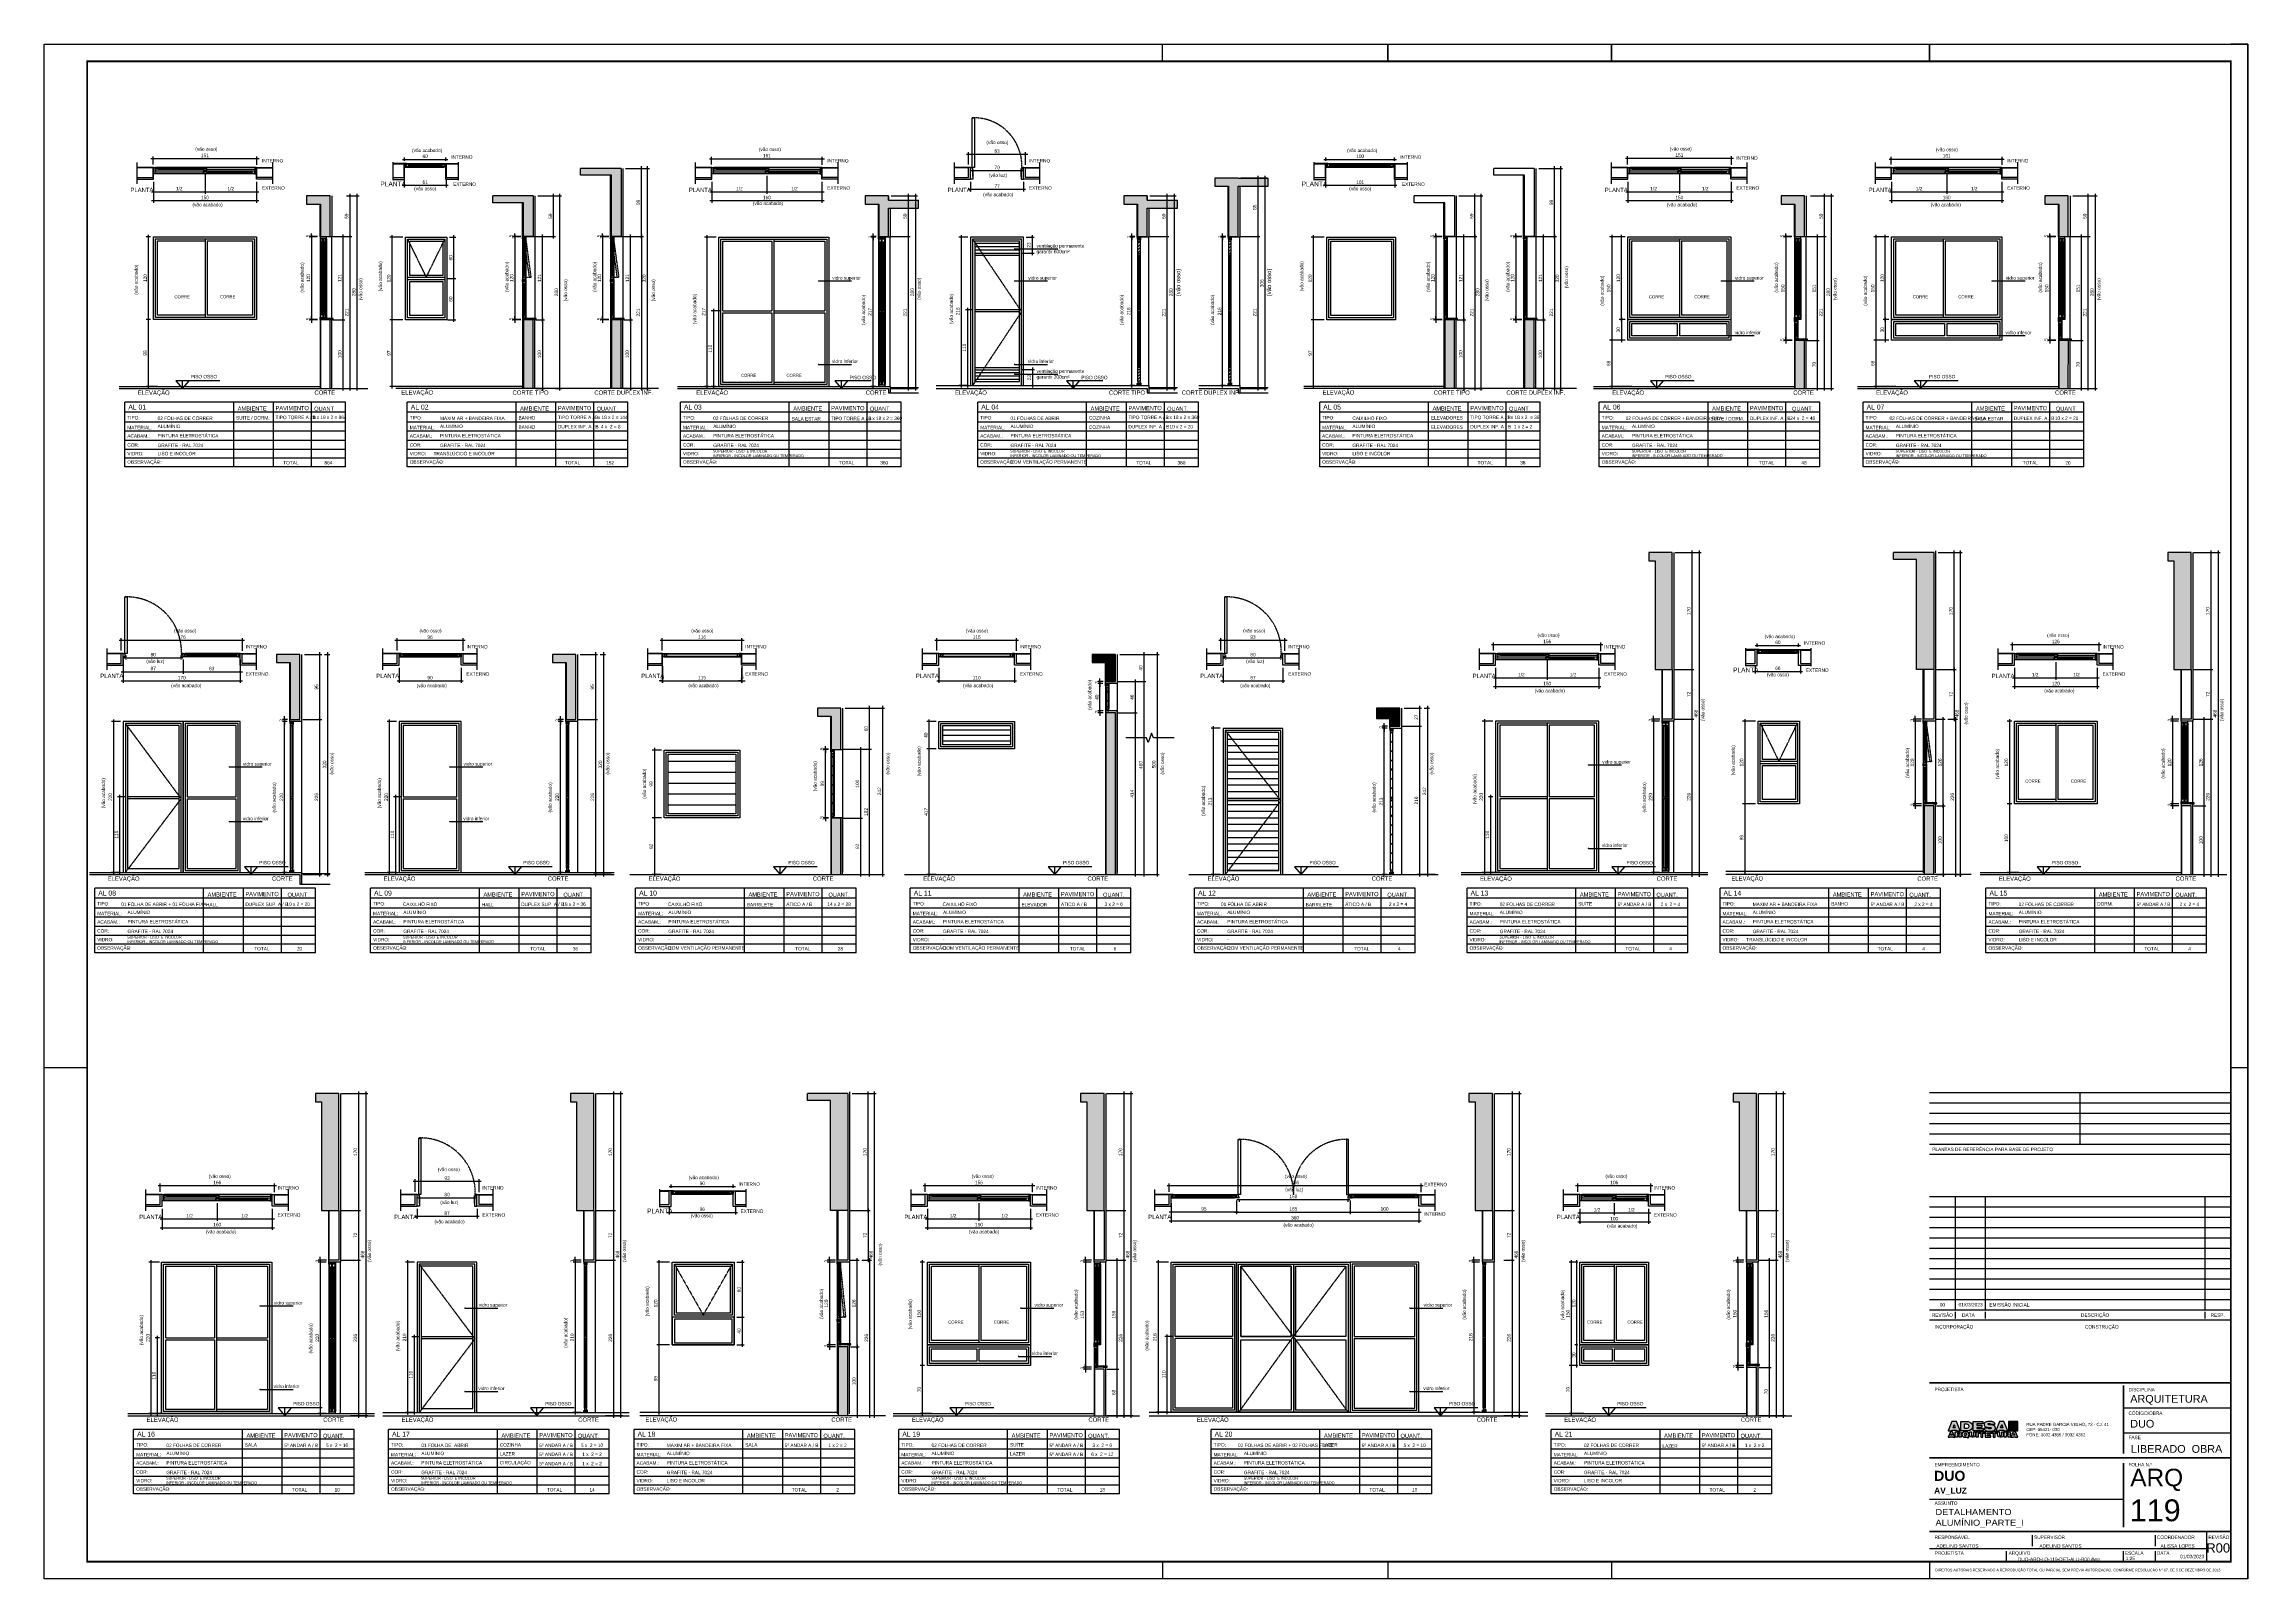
# Paper-space layout 'Layout1' of a CAD drawing. Header units: metres. Extents: x 2 to 1283, y 2 to 894.
# The model-space entities are those that its viewports show. They can reach past a viewport. Long polylines and large blocks are cut down to what shows.
import ezdxf
from ezdxf.enums import TextEntityAlignment as Align

# ---------------------------------------------------------------- set-up
doc = ezdxf.new("R2010")
doc.units = ezdxf.units.M
doc.set_wipeout_variables(frame=1)
doc.linetypes.add('DASHEDX2', pattern=[1.5, 1, -0.5])
for name, color, linetype in [('AR-CAIXILHO', 1, 'Continuous'), ('ARQ-ALV ACAB', 4, 'Continuous'), ('ARQ-ALV OSSO', 5, 'Continuous'), ('ARQ-ALV-ACAB', 4, 'Continuous'), ('ARQ-AUX', 7, 'Continuous'), ('ARQ-AUX1', 1, 'Continuous'), ('ARQ-AUX1 @ 1', 1, 'Continuous'), ('ARQ-AUX2', 2, 'Continuous'), ('ARQ-CAX', 1, 'Continuous'), ('ARQ-CAX @ 1', 1, 'Continuous'), ('ARQ-DIM', 2, 'Continuous'), ('ARQ-DIM - EMBASAM', 2, 'Continuous'), ('ARQ-ENCH', 1, 'Continuous'), ('ARQ-EST', 2, 'Continuous'), ('ARQ-FOLHA', 7, 'Continuous'), ('ARQ-PRJ', 7, 'DASHEDX2'), ('ARQ-SIM', 1, 'Continuous'), ('ARQ-TXT', 2, 'Continuous'), ('ARQ-TXT01', 2, 'Continuous'), ('ES-CORTE', 2, 'Continuous'), ('FOLHA', 7, 'Continuous')]:
    doc.layers.add(name, color=color, linetype=linetype)
doc.layers.get('Defpoints').off()
doc.styles.add('Adesa', font='ARIALN.TTF')
doc.styles.add('Arial', font='arial.ttf')
doc.styles.add('RL CARIMBO', font='arial.ttf', dxfattribs={"width": 0.9, "height": 15})
doc.styles.add('ROMANS', font='romans', dxfattribs={"height": 0.2})
doc.styles.get("Standard").update_dxf_attribs({"font": 'arial.ttf'})
doc.dimstyles.new('1-25ARQ', dxfattribs={"dimscale": 0.25, "dimtxt": 0.2, "dimasz": 0.08, "dimexe": 0.16, "dimexo": 0.1, "dimgap": 0.1, "dimtad": 1, "dimzin": 4, "dimdsep": 46, "dimtxsty": 'ROMANS', "dimblk": 'DOT', "dimcen": 0.1, "dimclrd": 1, "dimclre": 1, "dimclrt": 3, "dimadec": 0, "dimazin": 0, "dimtfac": 1, "dimtix": 1, "dimtmove": 2, "dimatfit": 3, "dimldrblk": 'DOT', "dimfxl": 1, "dimtolj": 1, "dimtzin": 4, "dimlwd": -1, "dimlwe": -1, "dimarcsym": 0})
doc.dimstyles.new('ADESA 1-0025', dxfattribs={"dimtxt": 0.05, "dimasz": 0.045, "dimexe": 0.03, "dimexo": 0.04, "dimgap": 0.02, "dimtad": 1, "dimtoh": 1, "dimdec": 0, "dimlfac": 100, "dimzin": 4, "dimtxsty": 'Adesa', "dimblk": 'DOTSMALL', "dimcen": 1, "dimdle": 0.03, "dimclrd": 1, "dimclre": 1, "dimclrt": 256, "dimazin": 1, "dimtm": 1e-09, "dimtfac": 1, "dimtdec": 0, "dimtix": 1, "dimtmove": 2, "dimatfit": 0, "dimldrblk": 'DOTSMALL', "dimfxl": 0.8, "dimtvp": 2, "dimtolj": 1, "dimtzin": 0, "dimarcsym": 0})

# ---------------------------------------------------------------- blocks, each defined once
blk = doc.blocks.new('FL-A0')
for p, q in [((-1000, 0), (-1000, 892)), ((-350, 882), (-350, 892)), ((-219, 892), (-219, 882)), ((-219, 882), (-219, 892)), ((-89, 892), (-89, 882)), ((-89, 882), (-89, 892)), ((96, 892), (96, 882)), ((96, 882), (96, 892)), ((281, 0), (281, 892)), ((-350, 10), (-350, 0)), ((-219, 10), (-219, 0)), ((-219, 10), (-219, 0)), ((-89, 10), (-89, 0)), ((-89, 10), (-89, 0)), ((96, 10), (96, 0)), ((96, 10), (96, 0))]:
    blk.add_line(p, q)
at = {"const_width": 1}
blk.add_lwpolyline([(-975, 882), (271, 882), (271, 10), (-975, 10)], close=True, dxfattribs=at)
at = {"layer": 'FOLHA'}
for p, q in [((-1000, 0), (-1000, 892)), ((-1000, 892), (281, 892)), ((281, 892), (271, 892)), ((281, 892), (281, 0)), ((-975, 297), (-1000, 297)), ((281, 297), (271, 297)), ((281, 0), (-1000, 0))]:
    blk.add_line(p, q, dxfattribs=at)
blk = doc.blocks.new('CARIMBO-JARDINS')
at = {"color": 2}
for p, q in [((-176.2, 274.3), (-1.2, 274.3)), ((-88.7, 244.3), (-88.7, 274.3)), ((-176.2, 268.3), (-1.2, 268.3)), ((-176.2, 262.3), (-1.2, 262.3)), ((-176.2, 256.3), (-1.2, 256.3)), ((-176.2, 250.3), (-1.2, 250.3)), ((-176.2, 214), (-1, 214)), ((-176.2, 208), (-1, 208)), ((-161.2, 214), (-161.2, 148)), ((-143.8, 214), (-143.8, 148)), ((-16.2, 214), (-16.2, 148)), ((-176.2, 202), (-1, 202)), ((-176.2, 196), (-1, 196)), ((-176.2, 190), (-1, 190)), ((-176.2, 184), (-1, 184)), ((-176.2, 178), (-1, 178)), ((-176.2, 172), (-1, 172)), ((-176.2, 166), (-1, 166)), ((-176.2, 160), (-1, 160)), ((-176.2, 154), (-1, 154)), ((-63.5, 91.1), (-1.4, 91.1)), ((-63.5, 76.6), (-1.4, 76.6))]:
    blk.add_line(p, q, dxfattribs=at)
at = {"color": 3}
for p, q in [((-176.2, 244.3), (-1.2, 244.3)), ((-1.2, 238.3), (-176.2, 238.3)), ((-176.2, 148), (-1, 148)), ((-1, 142), (-176.2, 142)), ((-161.2, 147), (-161.2, 143)), ((-143.8, 147), (-143.8, 143)), ((-16.2, 147), (-16.2, 143))]:
    blk.add_line(p, q, dxfattribs=at)
at = {"color": 3, "linetype": 'Continuous', "const_width": 1}
for points in [[(-176.2, 105.7), (-1.4, 105.7)], [(-63.5, 64.4), (-63.5, 104.2)], [(-176.2, 62), (-1.4, 62)], [(-63.5, 21.6), (-63.5, 59.1)], [(-176.2, 19.3), (-1, 19.3)]]:
    blk.add_lwpolyline(points, dxfattribs=at)
at = {"color": 2}
for points in [[(-176.2, 38), (-63.5, 38)], [(-176.2, 9.3), (-15, 9.3)]]:
    blk.add_lwpolyline(points, dxfattribs=at)
at = {"color": 2, "linetype": 'Continuous', "ltscale": 0.5}
for points in [[(-116.3, 10.7), (-116.3, 17.2)], [(-44.9, 10.7), (-44.9, 17.2)], [(-15, 1.5), (-15, 19.3)], [(-131.4, 1.5), (-131.4, 7.9)], [(-63.5, 1.5), (-63.5, 7.9)], [(-44.9, 1.5), (-44.9, 7.9)]]:
    blk.add_lwpolyline(points, dxfattribs=at)
at = {"color": 2, "style": 'RL CARIMBO', "width": 0.9}
blk.add_text('PLANTAS DE REFERÊNCIA PARA BASE DE PROJETO', height=2, dxfattribs=at).set_placement((-174.6, 240.3))
for s, p in [('REVISÃO', (-168.7, 146)), ('DATA ', (-153.2, 146)), ('RESP.', (-8.7, 146))]:
    blk.add_text(s, height=2, dxfattribs=at).set_placement(p, align=Align.TOP_CENTER)
blk.add_text('DESCRIÇÃO', height=2, dxfattribs=at).set_placement((-88.1, 146), align=Align.TOP_LEFT)
at = {"color": 3, "style": 'RL CARIMBO', "width": 0.9}
for s, p in [('INCORPORAÇÃO', (-173.3, 137.2)), ('CONSTRUÇÃO', (-85.8, 137.2)), ('PROJETISTA', (-173.3, 100.8)), ('DISCIPLINA', (-60.5, 100.7)), ('CÓDIGO/OBRA', (-60.5, 87)), ('FASE', (-60.5, 72.9)), ('EMPREENDIMENTO', (-173.3, 57.1)), ('FOLHA N.º', (-60.5, 57.1)), ('ASSUNTO', (-173.2, 34.7)), ('RESPONSÁVEL', (-173.2, 14.9)), ('SUPERVISOR', (-115.4, 14.9)), ('COORDENADOR', (-44, 14.9)), ('REVISÃO', (-14.1, 14.9)), ('PROJETISTA', (-173.2, 5.7)), ('ARQUIVO', (-130.2, 5.7)), ('ESCALA', (-62.6, 5.7)), ('DATA', (-44, 5.7))]:
    blk.add_text(s, height=2, dxfattribs=at).set_placement(p)
blk = doc.blocks.new('LOGO ADESA')
at = {"layer": 'FOLHA', "true_color": 0x006983}
h = blk.add_hatch(color=146, dxfattribs=at)
h.dxf.hatch_style = 1
h.paths.add_polyline_path([(4, 4.5), (2.9, 4.5), (1.9, 4.5), (0, 0), (1.8, 0), (1.9, 0.4), (2.9, 0.4), (4, 0.4), (4.1, 0), (5.9, 0)])
h.paths.add_polyline_path([(3.5, 1.5), (2.9, 1.5), (2.4, 1.5), (2.9, 3.1)], flags=16)
h.paths.add_polyline_path([(6.2, 4.5), (6.2, 0), (9.7, 0, 0.948907), (9.7, 4.5)])
h.paths.add_polyline_path([(8, 3.4), (8.9, 3.4, -0.931092), (9.1, 1.2), (8, 1.2)], flags=16)
h.paths.add_polyline_path([(16.8, 3.4), (16.8, 4.5), (12.2, 4.5), (12.2, 0), (17, 0), (17, 1.1), (13.9, 1.1), (13.9, 1.7), (16.3, 1.7), (16.3, 2.8), (13.9, 2.8), (13.9, 3.4)])
h.paths.add_polyline_path([(20.5, 3.4, -0.237413), (20.7, 3.2), (22.7, 3.2, 0.178244), (22.4, 3.9, 0.159561), (21.6, 4.4, 0.040162), (20, 4.6, 0.078066), (18.5, 4.4, 0.12263), (17.7, 4, 0.165276), (17.4, 3.5, 0.071413), (17.4, 2.9, 0.094699), (17.5, 2.6, 0.166692), (18.2, 2, 0.094522), (19.5, 1.7, -0.029062), (20.1, 1.7, -0.020422), (20.5, 1.6, -0.002895), (20.6, 1.6, -0.253582), (20.9, 1.4, -0.244103), (20.8, 1.2, -0.158589), (20.6, 1, -0.13145), (19.9, 1, -0.045808), (19.6, 1.1, -0.270689), (19.4, 1.3), (17.3, 1.3, 0.28517), (18.6, 0, 0.068195), (20.1, -0.2, 0.078133), (22, 0.1, 0.324293), (22.9, 1.4, 0.386526), (21.7, 2.7), (19.7, 3, -0.100578), (19.4, 3.1, -0.633349), (19.4, 3.5, -0.221103)])
h.paths.add_polyline_path([(24.9, 4.5), (23, 0), (24.8, 0), (24.9, 0.4), (25.9, 0.4), (26.9, 0.4), (27, 0), (28.9, 0), (26.9, 4.5), (25.9, 4.5)])
h.paths.add_polyline_path([(25.9, 3.1), (26.5, 1.5), (25.9, 1.5), (25.3, 1.5)], flags=16)
h.paths.add_polyline_path([(32, -0.5), (31.4, -0.5), (30.3, -3), (31.4, -3), (31.4, -2.8), (32, -2.8), (32.6, -2.8), (32.6, -3), (33.7, -3), (32.6, -0.5)])
h.paths.add_polyline_path([(32, -1.3), (32.3, -2.1), (32, -2.1), (31.7, -2.1)], flags=16)
h.paths.add_polyline_path([(27.1, -0.5), (27.1, -3), (28.1, -3), (28.1, -2.3), (28.9, -2.3, -0.29686), (29, -2.4), (29, -3), (30.1, -3), (30.1, -2.2, 0.285546), (29.7, -1.8, 0.266418), (30.1, -1.4), (30.1, -0.9, 0.296968), (29.3, -0.5)])
h.paths.add_polyline_path([(28.2, -1.1), (28.9, -1.1, -0.918201), (28.9, -1.6), (28.2, -1.6)], flags=16)
h.paths.add_polyline_path([(1.7, -0.5), (1.1, -0.5), (0, -3), (1, -3), (1.1, -2.8), (1.7, -2.8), (2.2, -2.8), (2.3, -3), (3.3, -3), (2.2, -0.5)])
h.paths.add_polyline_path([(1.7, -1.3), (2, -2.1), (1.7, -2.1), (1.3, -2.1)], flags=16)
h.paths.add_polyline_path([(3.5, -0.5), (3.5, -3), (4.5, -3), (4.5, -2.2), (5.3, -2.2, -0.29686), (5.4, -2.4), (5.4, -3), (6.4, -3), (6.4, -2.2, 0.285546), (6.1, -1.8, 0.266418), (6.4, -1.4), (6.4, -0.9, 0.296968), (5.7, -0.5)])
h.paths.add_polyline_path([(4.6, -1.1), (5.3, -1.1, -0.918201), (5.3, -1.6), (4.6, -1.6)], flags=16)
h.paths.add_polyline_path([(8.1, -0.4, 0.187369), (7, -0.9, 0.315446), (7, -2.6, 0.187369), (8.1, -3.1), (8.8, -3.1, 0.0369), (9, -3), (9.5, -3.5), (10, -3.1), (9.7, -2.7, 0.043768), (9.9, -2.6, 0.315446), (9.9, -0.9, 0.187369), (8.8, -0.4)])
h.paths.add_polyline_path([(8.8, -1.2, -0.329329), (9, -2.1), (8.8, -1.8), (8.3, -2.2), (8.5, -2.4, -0.179141), (8.1, -2.3, -0.447153), (8.1, -1.2, -0.305995)], flags=16)
h.paths.add_polyline_path([(12.4, -1.9, -0.17674), (12.3, -2.2, -0.173532), (12, -2.3), (11.8, -2.3), (11.7, -2.3, -0.173532), (11.4, -2.2, -0.152792), (11.3, -2), (11.3, -0.5), (10.4, -0.5), (10.4, -2, 0.102402), (10.5, -2.3, 0.302428), (11.5, -3), (11.8, -3), (12.2, -3, 0.295825), (13.2, -2.3, 0.102402), (13.3, -2), (13.3, -0.5), (12.4, -0.5)])
h.paths.add_polyline_path([(14.6, -0.5), (13.6, -0.5), (13.6, -3), (14.6, -3)])
h.paths.add_polyline_path([(16.8, -1.1), (17.7, -1.1), (17.7, -0.5), (14.9, -0.5), (14.9, -1.1), (15.8, -1.1), (15.8, -3), (16.8, -3)])
h.paths.add_polyline_path([(18, -0.5), (18, -3), (20.7, -3), (20.7, -2.4), (18.9, -2.4), (18.9, -2), (20.3, -2), (20.3, -1.4), (18.9, -1.4), (18.9, -1.1), (20.6, -1.1), (20.6, -0.5)])
h.paths.add_polyline_path([(20.9, -0.5), (20.9, -1.1), (21.8, -1.1), (21.8, -3), (22.7, -3), (22.7, -1.1), (23.6, -1.1), (23.6, -0.5)])
h.paths.add_polyline_path([(25.9, -1.9, -0.17674), (25.8, -2.2, -0.173532), (25.6, -2.3), (25.4, -2.3), (25.2, -2.3, -0.173532), (25, -2.2, -0.152792), (24.9, -2), (24.9, -0.5), (23.9, -0.5), (23.9, -2, 0.102402), (24, -2.3, 0.302428), (25.1, -3), (25.4, -3), (25.8, -3, 0.295825), (26.8, -2.3, 0.102402), (26.8, -2), (26.8, -0.5), (25.9, -0.5)])
at = {"layer": 'FOLHA'}
h = blk.add_hatch(color=7, dxfattribs=at)
h.dxf.hatch_style = 1
h.paths.add_polyline_path([(29.2, 0), (33.7, 0), (33.7, 4.5), (29.2, 4.5)])
at = {"color": 7}
blk.add_lwpolyline([(29.2, 0), (33.7, 0), (33.7, 4.5), (29.2, 4.5)], close=True, dxfattribs=at)
at = {"layer": 'FOLHA', "color": 146, "true_color": 0x006983}
for points in [[(2.9, 4.5), (1.9, 4.5), (0, 0), (1.8, 0), (1.9, 0.4), (2.9, 0.4), (4, 0.4), (4.1, 0), (5.9, 0), (4, 4.5)], [(2.9, 1.5), (2.4, 1.5), (2.9, 3.1), (3.5, 1.5)], [(17, 0), (12.2, 0), (12.2, 4.5), (16.8, 4.5), (16.8, 3.4), (13.9, 3.4), (13.9, 2.8), (16.3, 2.8), (16.3, 1.7), (13.9, 1.7), (13.9, 1.1), (17, 1.1)], [(25.9, 4.5), (24.9, 4.5), (23, 0), (24.8, 0), (24.9, 0.4), (25.9, 0.4), (26.9, 0.4), (27, 0), (28.9, 0), (26.9, 4.5)], [(25.9, 1.5), (25.3, 1.5), (25.9, 3.1), (26.5, 1.5)], [(1.7, -0.5), (1.1, -0.5), (0, -3), (1, -3), (1.1, -2.8), (1.7, -2.8), (2.2, -2.8), (2.3, -3), (3.3, -3), (2.2, -0.5)], [(1.7, -2.1), (1.3, -2.1), (1.7, -1.3), (2, -2.1)], [(13.6, -0.5), (14.6, -0.5), (14.6, -3), (13.6, -3)], [(32, -0.5), (31.4, -0.5), (30.3, -3), (31.4, -3), (31.4, -2.8), (32, -2.8), (32.6, -2.8), (32.6, -3), (33.7, -3), (32.6, -0.5)], [(32, -2.1), (31.7, -2.1), (32, -1.3), (32.3, -2.1)]]:
    blk.add_lwpolyline(points, close=True, dxfattribs=at)
for points in [[(6.2, 0), (6.2, 4.5), (9.7, 4.5, -0.948907), (9.7, 0)], [(8, 1.2), (8, 3.4), (8.9, 3.4, -0.931092), (9.1, 1.2)], [(5.7, -0.5, -0.296968), (6.4, -0.9), (6.4, -1.4, -0.266418), (6.1, -1.8, -0.285546), (6.4, -2.2), (6.4, -3), (5.4, -3), (5.4, -2.4, 0.29686), (5.3, -2.2), (4.5, -2.2), (4.5, -3), (3.5, -3), (3.5, -0.5)], [(4.6, -1.6), (5.3, -1.6, 0.885214), (5.3, -1.1), (4.6, -1.1)], [(7, -2.6, 0.187369), (8.1, -3.1), (8.8, -3.1, 0.0369), (9, -3), (9.5, -3.5), (10, -3.1), (9.7, -2.7, 0.043768), (9.9, -2.6, 0.315446), (9.9, -0.9, 0.187369), (8.8, -0.4), (8.1, -0.4, 0.187369), (7, -0.9, 0.315446)], [(11.8, -3), (11.5, -3, -0.295825), (10.5, -2.3, -0.102402), (10.4, -2), (10.4, -0.5), (10.4, -0.5), (11.3, -0.5), (11.3, -1.9, 0.17674), (11.4, -2.2, 0.159698), (11.6, -2.3, 0.071182), (11.7, -2.3), (11.8, -2.3), (12, -2.3, 0.071182), (12.1, -2.3, 0.159698), (12.3, -2.2, 0.17674), (12.4, -1.9), (12.4, -0.5), (13.3, -0.5), (13.3, -0.5), (13.3, -2, -0.102402), (13.2, -2.3, -0.295825), (12.2, -3)], [(25.4, -3), (25, -3, -0.295825), (24, -2.3, -0.102402), (23.9, -2), (23.9, -0.5), (23.9, -0.5), (24.9, -0.5), (24.9, -1.9, 0.17674), (25, -2.2, 0.159698), (25.2, -2.3, 0.071182), (25.2, -2.3), (25.4, -2.3), (25.6, -2.3, 0.071182), (25.6, -2.3, 0.159698), (25.8, -2.2, 0.17674), (25.9, -1.9), (25.9, -0.5), (26.8, -0.5), (26.8, -0.5), (26.8, -2, -0.102402), (26.8, -2.3, -0.295825), (25.8, -3)], [(29.3, -0.5, -0.296968), (30.1, -0.9), (30.1, -1.4, -0.266418), (29.7, -1.8, -0.285546), (30.1, -2.2), (30.1, -3), (29, -3), (29, -2.4, 0.29686), (28.9, -2.3), (28.1, -2.3), (28.1, -3), (27.1, -3), (27.1, -0.5)], [(28.2, -1.6), (28.9, -1.6, 0.885214), (28.9, -1.1), (28.2, -1.1)]]:
    blk.add_lwpolyline(points, format="xyb", close=True, dxfattribs=at)
for points in [[(17.3, 1.3), (17.3, 1.3, 0.283261), (18.6, 0, 0.068195), (20.1, -0.2, 0.078133), (22, 0.1, 0.324293), (22.9, 1.4, 0.386526), (21.7, 2.7), (19.7, 3, -0.100578), (19.4, 3.1, -0.633349), (19.4, 3.5, -0.221103), (20.5, 3.4, -0.237413), (20.7, 3.2), (22.7, 3.2), (22.7, 3.2, 0.167313), (22.4, 3.9, 0.159561), (21.6, 4.4, 0.040162), (20, 4.6, 0.078066), (18.5, 4.4, 0.12263), (17.7, 4, 0.165276), (17.4, 3.5, 0.071413), (17.4, 2.9, 0.094699), (17.5, 2.6, 0.166692), (18.2, 2, 0.094522), (19.5, 1.7, -0.029062), (20.1, 1.7, -0.020422), (20.5, 1.6, -0.002895), (20.6, 1.6, -0.253582), (20.9, 1.4, -0.244103), (20.8, 1.2, -0.158589), (20.6, 1, -0.13145), (19.9, 1, -0.045808), (19.6, 1.1, -0.270689), (19.4, 1.3), (17.3, 1.3)], [(8.8, -1.2, 0.305995), (8.1, -1.2, 0.447153), (8.1, -2.3, 0.179141), (8.5, -2.4), (8.3, -2.2), (8.8, -1.8), (9, -2.1, 0.329329), (8.8, -1.2)]]:
    blk.add_lwpolyline(points, format="xyb", dxfattribs=at)
for points in [[(14.9, -0.5), (14.9, -1.1), (15.8, -1.1), (15.8, -3), (16.8, -3), (16.8, -1.1), (17.7, -1.1), (17.7, -0.5), (14.9, -0.5), (17.7, -0.5)], [(18, -0.5), (18, -3), (20.7, -3), (20.7, -2.4), (18.9, -2.4), (18.9, -2), (20.3, -2), (20.3, -1.4), (18.9, -1.4), (18.9, -1.1), (20.6, -1.1), (20.6, -0.5), (18, -0.5)], [(20.9, -0.5), (20.9, -1.1), (21.8, -1.1), (21.8, -3), (22.7, -3), (22.7, -1.1), (23.6, -1.1), (23.6, -0.5), (20.9, -0.5), (23.6, -0.5)]]:
    blk.add_lwpolyline(points, dxfattribs=at)
at = {"layer": 'ARQ-FOLHA', "insert": (37.8, 3.9), "char_height": 1.5, "width": 41.969, "attachment_point": 1, "style": 'Arial'}
blk.add_mtext('RUA PADRE GARCIA VELHO, 73 - CJ. 41\\PCEP: 05421- 030\\PFONE: 3032 4355 / 3032 4362 ', dxfattribs=at)
blk = doc.blocks.new('.CARIMBO')
at = {"layer": 'ARQ-DIM'}
blk.add_lwpolyline([(161.2, 7.5), (175.2, 7.5), (175.2, 25.2)], dxfattribs=at)
at = {"color": 2}
blk.add_blockref('CARIMBO-JARDINS', (176.2, 5.9), dxfattribs=at)
at = {"layer": 'ARQ-FOLHA', "xscale": 1.20352306414466, "yscale": 1.20352306414466, "zscale": 1.20352306414466}
blk.add_blockref('LOGO ADESA', (10.8, 83.6), dxfattribs=at)
at = {"color": 2, "style": 'RL CARIMBO', "width": 0.9}
blk.add_text('DUO-ARQ-LO-119-DET-ALU-R00.dwg', height=2, dxfattribs=at).set_placement((51.4, 8))
at = {"color": 4, "attachment_point": 1, "style": 'Arial'}
for s, width, insert, char_height in [('ARQUITETURA', 3.126, (116.7, 104.5), 4.5), ('{\\C2;DUO}', 3.126, (116.7, 90), 4.5), ('{\\C5;LIBERADO  OBRA}', 75.072, (117.1, 75.4), 4.5), ('{\\fArial|b1|i0|c0|p34;DUO\\P\\H0.59829x;AV_LUZ}', 3.126, (2.7, 60.4), 5.85), ('{\\C5;ARQ}', 3.126, (116.7, 61.6), 10.16), ('{\\C2;ADELINO SANTOS}', 44.405, (4, 17.7), 2), ('{\\C2;ADELINO SANTOS}', 44.405, (63.9, 17.7), 2), ('{\\C2;ALISSA LOPES}', 44.405, (134.3, 17.7), 2)]:
    blk.add_mtext_dynamic_manual_height_columns(s, width=width, gutter_width=1, heights=[0], dxfattribs=dict(at, insert=insert, char_height=char_height))
at = {"layer": 'ARQ-FOLHA', "style": 'Arial'}
blk.add_text('00', height=2, dxfattribs=at).set_placement((9.1, 155.9), align=Align.RIGHT)
blk.add_text('EMISSÃO INICIAL', height=2, dxfattribs=at).set_placement((34.8, 155.9))
at = {"layer": 'FOLHA', "style": 'Arial'}
blk.add_text('DIREITOS AUTORAIS RESERVADO A REPRODUÇÃO TOTAL OU PARCIAL SEM PRÉVIA AUTORIZAÇÃO, CONFORME RESOLUÇÃO N° 67, DE 5 DE DEZEMBRO DE 2013', height=1.5, dxfattribs=at).set_placement((3.4, 2))
blk = doc.blocks.new('CARIMBO')
at = {"layer": 'ARQ-AUX', "color": 8}
blk.add_blockref('.CARIMBO', (-0.1, -0.6), dxfattribs=at)
blk = doc.blocks.new('_DotSmall')
at = {"color": 0, "linetype": 'ByBlock', "const_width": 0.5}
blk.add_lwpolyline([(-0.0625, 0, 1), (0.0625, 0, 1)], format="xyb", close=True, dxfattribs=at)
blk = doc.blocks.new('*D15')
at = {"layer": 'ARQ-DIM', "color": 1, "lineweight": -2, "transparency": 16777216}
for p, q in [((0.498, 4.519), (0.498, 4.216)), ((1.998, 4.519), (1.998, 4.216)), ((0.468, 4.246), (2.028, 4.246))]:
    blk.add_line(p, q, dxfattribs=at)
at = {"layer": 'ARQ-DIM', "color": 1, "lineweight": -2, "transparency": 16777216, "xscale": 0.045, "yscale": 0.045, "zscale": 0.045, "rotation": 180}
blk.add_blockref('_DotSmall', (0.498, 4.246), dxfattribs=at)
at = {"layer": 'ARQ-DIM', "color": 1, "lineweight": -2, "transparency": 16777216, "xscale": 0.045, "yscale": 0.045, "zscale": 0.045}
blk.add_blockref('_DotSmall', (1.998, 4.246), dxfattribs=at)
at = {"layer": 'ARQ-DIM', "transparency": 16777216, "insert": (1.248, 4.291), "char_height": 0.05, "attachment_point": 5, "style": 'Adesa'}
blk.add_mtext('\\A1;150', dxfattribs=at)
blk = doc.blocks.new('*D7')
at = {"layer": 'ARQ-DIM', "color": 1, "lineweight": -2, "transparency": 16777216}
for p, q in [((0.458, 3.72), (0.394, 3.72)), ((0.424, 3.75), (0.424, 2.49)), ((0.458, 2.52), (0.394, 2.52))]:
    blk.add_line(p, q, dxfattribs=at)
at = {"layer": 'ARQ-DIM', "color": 1, "lineweight": -2, "transparency": 16777216, "xscale": 0.045, "yscale": 0.045, "zscale": 0.045}
for p, rotation in [((0.424, 3.72), 90), ((0.424, 2.52), 270)]:
    blk.add_blockref('_DotSmall', p, dxfattribs=dict(at, rotation=rotation))
at = {"layer": 'ARQ-DIM', "transparency": 16777216, "insert": (0.378, 3.12), "char_height": 0.05, "attachment_point": 5, "rotation": 90, "style": 'Adesa'}
blk.add_mtext('\\A1;120', dxfattribs=at)
blk = doc.blocks.new('*D16')
at = {"layer": 'ARQ-DIM', "color": 1, "lineweight": -2, "transparency": 16777216}
for p, q in [((0.463, 4.857), (2.033, 4.857)), ((0.493, 4.769), (0.493, 4.887)), ((2.003, 4.764), (2.003, 4.887))]:
    blk.add_line(p, q, dxfattribs=at)
at = {"layer": 'ARQ-DIM', "color": 1, "lineweight": -2, "transparency": 16777216, "xscale": 0.045, "yscale": 0.045, "zscale": 0.045, "rotation": 180}
blk.add_blockref('_DotSmall', (0.493, 4.857), dxfattribs=at)
at = {"layer": 'ARQ-DIM', "color": 1, "lineweight": -2, "transparency": 16777216, "xscale": 0.045, "yscale": 0.045, "zscale": 0.045}
blk.add_blockref('_DotSmall', (2.003, 4.857), dxfattribs=at)
at = {"layer": 'ARQ-DIM', "transparency": 16777216, "insert": (1.248, 4.902), "char_height": 0.05, "attachment_point": 5, "style": 'Adesa'}
blk.add_mtext('\\A1;151', dxfattribs=at)
blk = doc.blocks.new('*D8')
at = {"layer": 'ARQ-DIM', "color": 1, "lineweight": -2, "transparency": 16777216}
for p, q in [((0.498, 4.494), (0.498, 4.344)), ((1.248, 4.629), (1.248, 4.344)), ((0.468, 4.374), (1.278, 4.374))]:
    blk.add_line(p, q, dxfattribs=at)
at = {"layer": 'ARQ-DIM', "color": 1, "lineweight": -2, "transparency": 16777216, "xscale": 0.045, "yscale": 0.045, "zscale": 0.045, "rotation": 180}
blk.add_blockref('_DotSmall', (0.498, 4.374), dxfattribs=at)
at = {"layer": 'ARQ-DIM', "color": 1, "lineweight": -2, "transparency": 16777216, "xscale": 0.045, "yscale": 0.045, "zscale": 0.045}
blk.add_blockref('_DotSmall', (1.248, 4.374), dxfattribs=at)
at = {"layer": 'ARQ-DIM', "transparency": 16777216, "insert": (0.873, 4.42), "char_height": 0.05, "attachment_point": 5, "style": 'Adesa'}
blk.add_mtext('\\A1;1/2', dxfattribs=at)
blk = doc.blocks.new('*D9')
at = {"layer": 'ARQ-DIM', "color": 1, "lineweight": -2, "transparency": 16777216}
for p, q in [((1.248, 4.629), (1.248, 4.344)), ((1.998, 4.521), (1.998, 4.344)), ((1.218, 4.374), (2.028, 4.374))]:
    blk.add_line(p, q, dxfattribs=at)
at = {"layer": 'ARQ-DIM', "color": 1, "lineweight": -2, "transparency": 16777216, "xscale": 0.045, "yscale": 0.045, "zscale": 0.045, "rotation": 180}
blk.add_blockref('_DotSmall', (1.248, 4.374), dxfattribs=at)
at = {"layer": 'ARQ-DIM', "color": 1, "lineweight": -2, "transparency": 16777216, "xscale": 0.045, "yscale": 0.045, "zscale": 0.045}
blk.add_blockref('_DotSmall', (1.998, 4.374), dxfattribs=at)
at = {"layer": 'ARQ-DIM', "transparency": 16777216, "insert": (1.623, 4.42), "char_height": 0.05, "attachment_point": 5, "style": 'Adesa'}
blk.add_mtext('\\A1;1/2', dxfattribs=at)
blk = doc.blocks.new('*D10')
at = {"layer": 'ARQ-DIM', "color": 1, "lineweight": -2, "transparency": 16777216}
for p, q in [((0.458, 2.52), (0.394, 2.52)), ((0.424, 2.55), (0.424, 1.515)), ((0.56, 1.545), (0.394, 1.545))]:
    blk.add_line(p, q, dxfattribs=at)
at = {"layer": 'ARQ-DIM', "color": 1, "lineweight": -2, "transparency": 16777216, "xscale": 0.045, "yscale": 0.045, "zscale": 0.045}
for p, rotation in [((0.424, 2.52), 90), ((0.424, 1.545), 270)]:
    blk.add_blockref('_DotSmall', p, dxfattribs=dict(at, rotation=rotation))
at = {"layer": 'ARQ-DIM', "transparency": 16777216, "insert": (0.378, 2.032), "char_height": 0.05, "attachment_point": 5, "rotation": 90, "style": 'Adesa'}
blk.add_mtext('\\A1;98', dxfattribs=at)
blk = doc.blocks.new('*D11')
at = {"layer": 'ARQ-DIM', "color": 1, "lineweight": -2, "transparency": 16777216}
for p, q in [((3.105, 2.515), (3.281, 2.515)), ((3.251, 2.545), (3.251, 1.485)), ((3.105, 1.515), (3.281, 1.515))]:
    blk.add_line(p, q, dxfattribs=at)
at = {"layer": 'ARQ-DIM', "color": 1, "lineweight": -2, "transparency": 16777216, "xscale": 0.045, "yscale": 0.045, "zscale": 0.045}
for p, rotation in [((3.251, 2.515), 90), ((3.251, 1.515), 270)]:
    blk.add_blockref('_DotSmall', p, dxfattribs=dict(at, rotation=rotation))
at = {"layer": 'ARQ-DIM', "transparency": 16777216, "insert": (3.205, 2.015), "char_height": 0.05, "attachment_point": 5, "rotation": 90, "style": 'Adesa'}
blk.add_mtext('\\A1;100', dxfattribs=at)
blk = doc.blocks.new('*D12')
at = {"layer": 'ARQ-DIM', "color": 1, "lineweight": -2, "transparency": 16777216}
for p, q in [((3.105, 3.725), (3.281, 3.725)), ((3.251, 3.755), (3.251, 2.485)), ((3.105, 2.515), (3.281, 2.515))]:
    blk.add_line(p, q, dxfattribs=at)
at = {"layer": 'ARQ-DIM', "color": 1, "lineweight": -2, "transparency": 16777216, "xscale": 0.045, "yscale": 0.045, "zscale": 0.045}
for p, rotation in [((3.251, 3.725), 90), ((3.251, 2.515), 270)]:
    blk.add_blockref('_DotSmall', p, dxfattribs=dict(at, rotation=rotation))
at = {"layer": 'ARQ-DIM', "transparency": 16777216, "insert": (3.206, 3.12), "char_height": 0.05, "attachment_point": 5, "rotation": 90, "style": 'Adesa'}
blk.add_mtext('\\A1;121', dxfattribs=at)
blk = doc.blocks.new('*D13')
at = {"layer": 'ARQ-DIM', "color": 1, "lineweight": -2, "transparency": 16777216}
for p, q in [((3.305, 4.315), (3.381, 4.315)), ((3.351, 4.345), (3.351, 3.695)), ((3.105, 3.725), (3.381, 3.725))]:
    blk.add_line(p, q, dxfattribs=at)
at = {"layer": 'ARQ-DIM', "color": 1, "lineweight": -2, "transparency": 16777216, "xscale": 0.045, "yscale": 0.045, "zscale": 0.045}
for p, rotation in [((3.351, 4.315), 90), ((3.351, 3.725), 270)]:
    blk.add_blockref('_DotSmall', p, dxfattribs=dict(at, rotation=rotation))
at = {"layer": 'ARQ-DIM', "transparency": 16777216, "insert": (3.305, 4.02), "char_height": 0.05, "attachment_point": 5, "rotation": 90, "style": 'Adesa'}
blk.add_mtext('\\A1;59', dxfattribs=at)
blk = doc.blocks.new('*D14')
at = {"layer": 'ARQ-DIM', "color": 1, "lineweight": -2, "transparency": 16777216}
for p, q in [((3.233, 3.725), (3.381, 3.725)), ((3.351, 3.755), (3.351, 1.485)), ((3.233, 1.515), (3.381, 1.515))]:
    blk.add_line(p, q, dxfattribs=at)
at = {"layer": 'ARQ-DIM', "color": 1, "lineweight": -2, "transparency": 16777216, "xscale": 0.045, "yscale": 0.045, "zscale": 0.045}
for p, rotation in [((3.351, 3.725), 90), ((3.351, 1.515), 270)]:
    blk.add_blockref('_DotSmall', p, dxfattribs=dict(at, rotation=rotation))
at = {"layer": 'ARQ-DIM', "transparency": 16777216, "insert": (3.306, 2.62), "char_height": 0.05, "attachment_point": 5, "rotation": 90, "style": 'Adesa'}
blk.add_mtext('\\A1;221', dxfattribs=at)
blk = doc.blocks.new('*D6')
at = {"layer": 'ARQ-DIM', "color": 1, "lineweight": -2, "transparency": 16777216}
for p, q in [((3.383, 4.315), (3.486, 4.315)), ((3.456, 4.345), (3.456, 1.485)), ((3.347, 1.515), (3.486, 1.515))]:
    blk.add_line(p, q, dxfattribs=at)
at = {"layer": 'ARQ-DIM', "color": 1, "lineweight": -2, "transparency": 16777216, "xscale": 0.045, "yscale": 0.045, "zscale": 0.045}
for p, rotation in [((3.456, 4.315), 90), ((3.456, 1.515), 270)]:
    blk.add_blockref('_DotSmall', p, dxfattribs=dict(at, rotation=rotation))
at = {"layer": 'ARQ-DIM', "transparency": 16777216, "insert": (3.41, 2.915), "char_height": 0.05, "attachment_point": 5, "rotation": 90, "style": 'Adesa'}
blk.add_mtext('\\A1;280', dxfattribs=at)
blk = doc.blocks.new('*U19')
at = {"color": 0, "linetype": 'ByBlock', "ltscale": 0.5}
for points in [[(0.02, -0.045), (0.03, -0.045), (0.03, -0.05), (0.02, -0.05), (0.02, -0.09), (0.03, -0.09), (0.03, -0.095), (0.02, -0.095), (0.02, -0.09), (0.03, -0.09), (0.03, -0.095), (0, -0.095), (0, 0), (0.03, 0), (0.03, -0.005), (0.02, -0.005), (0.02, -0.045)], [(1.48, -0.045), (1.47, -0.045), (1.47, -0.05), (1.48, -0.05), (1.48, -0.09), (1.47, -0.09), (1.47, -0.095), (1.48, -0.095), (1.48, -0.09), (1.47, -0.09), (1.47, -0.095), (1.5, -0.095), (1.5, 0), (1.47, 0), (1.47, -0.005), (1.48, -0.005), (1.48, -0.045)], [(0.025, -0.01), (0.07, -0.01), (0.07, -0.04), (0.025, -0.04)], [(0.773, -0.01), (0.728, -0.01), (0.728, -0.04), (0.773, -0.04)], [(0.728, -0.055), (0.773, -0.055), (0.773, -0.085), (0.728, -0.085)], [(1.475, -0.055), (1.43, -0.055), (1.43, -0.085), (1.475, -0.085)]]:
    blk.add_lwpolyline(points, close=True, dxfattribs=at)
at = {"color": 8, "linetype": 'ByBlock', "ltscale": 0.5}
for points in [[(1.47, 0), (0.03, 0)], [(0.728, -0.07), (0.02, -0.07)], [(1.47, -0.095), (0.03, -0.095)], [(0.773, -0.025), (1.48, -0.025)]]:
    blk.add_lwpolyline(points, dxfattribs=at)
at = {"color": 7, "linetype": 'ByBlock', "ltscale": 0.5}
for points in [[(0.773, -0.01), (0.773, -0.04), (0.025, -0.04), (0.025, -0.01)], [(0.728, -0.055), (0.728, -0.085), (1.475, -0.085), (1.475, -0.055)]]:
    blk.add_lwpolyline(points, close=True, dxfattribs=at)
for points in [[(0.07, -0.025), (0.728, -0.025)], [(0.773, -0.07), (1.43, -0.07)]]:
    blk.add_lwpolyline(points, dxfattribs=at)
blk = doc.blocks.new('*U20')
at = {"color": 0, "linetype": 'ByBlock', "ltscale": 0.5}
for points in [[(-0.045, 1.18), (-0.045, 1.17), (-0.05, 1.17), (-0.05, 1.18), (-0.09, 1.18), (-0.09, 1.17), (-0.095, 1.17), (-0.095, 1.18), (-0.09, 1.18), (-0.09, 1.17), (-0.095, 1.17), (-0.095, 1.2), (0, 1.2), (0, 1.17), (-0.005, 1.17), (-0.005, 1.18), (-0.045, 1.18)], [(-0.055, 1.175), (-0.055, 1.13), (-0.085, 1.13), (-0.085, 1.175)], [(-0.01, 1.175), (-0.01, 1.13), (-0.04, 1.13), (-0.04, 1.175)], [(-0.045, 0.02), (-0.045, 0.03), (-0.05, 0.03), (-0.05, 0.02), (-0.09, 0.02), (-0.09, 0.03), (-0.095, 0.03), (-0.095, 0.02), (-0.09, 0.02), (-0.09, 0.03), (-0.095, 0.03), (-0.095, 0), (0, 0), (0, 0.03), (-0.005, 0.03), (-0.005, 0.02), (-0.045, 0.02)], [(-0.055, 0.025), (-0.055, 0.07), (-0.085, 0.07), (-0.085, 0.025)], [(-0.01, 0.025), (-0.01, 0.07), (-0.04, 0.07), (-0.04, 0.025)]]:
    blk.add_lwpolyline(points, close=True, dxfattribs=at)
at = {"color": 8, "linetype": 'ByBlock', "ltscale": 0.5}
for points in [[(-0.095, 1.17), (-0.095, 0.03)], [(0, 1.17), (0, 0.03)]]:
    blk.add_lwpolyline(points, dxfattribs=at)
at = {"color": 7, "linetype": 'ByBlock', "ltscale": 0.5}
for points in [[(-0.055, 0.025), (-0.085, 0.025), (-0.085, 1.175), (-0.055, 1.175)], [(-0.01, 1.175), (-0.04, 1.175), (-0.04, 0.025), (-0.01, 0.025)]]:
    blk.add_lwpolyline(points, close=True, dxfattribs=at)
for points in [[(-0.07, 0.07), (-0.07, 1.13)], [(-0.025, 0.07), (-0.025, 1.13)]]:
    blk.add_lwpolyline(points, dxfattribs=at)
blk = doc.blocks.new('*D33')
at = {"layer": 'ARQ-DIM', "color": 1, "lineweight": -2, "transparency": 16777216}
for p, q in [((4.117, 4.845), (4.777, 4.845)), ((4.147, 4.824), (4.147, 4.875)), ((4.747, 4.824), (4.747, 4.875))]:
    blk.add_line(p, q, dxfattribs=at)
at = {"layer": 'ARQ-DIM', "color": 1, "lineweight": -2, "transparency": 16777216, "xscale": 0.045, "yscale": 0.045, "zscale": 0.045, "rotation": 180}
blk.add_blockref('_DotSmall', (4.147, 4.845), dxfattribs=at)
at = {"layer": 'ARQ-DIM', "color": 1, "lineweight": -2, "transparency": 16777216, "xscale": 0.045, "yscale": 0.045, "zscale": 0.045}
blk.add_blockref('_DotSmall', (4.747, 4.845), dxfattribs=at)
at = {"layer": 'ARQ-DIM', "transparency": 16777216, "insert": (4.447, 4.89), "char_height": 0.05, "attachment_point": 5, "style": 'Adesa'}
blk.add_mtext('\\A1;60', dxfattribs=at)
blk = doc.blocks.new('*D34')
at = {"layer": 'ARQ-DIM', "color": 1, "lineweight": -2, "transparency": 16777216}
for p, q in [((4.142, 4.544), (4.142, 4.439)), ((4.752, 4.544), (4.752, 4.439)), ((4.112, 4.469), (4.782, 4.469))]:
    blk.add_line(p, q, dxfattribs=at)
at = {"layer": 'ARQ-DIM', "color": 1, "lineweight": -2, "transparency": 16777216, "xscale": 0.045, "yscale": 0.045, "zscale": 0.045, "rotation": 180}
blk.add_blockref('_DotSmall', (4.142, 4.469), dxfattribs=at)
at = {"layer": 'ARQ-DIM', "color": 1, "lineweight": -2, "transparency": 16777216, "xscale": 0.045, "yscale": 0.045, "zscale": 0.045}
blk.add_blockref('_DotSmall', (4.752, 4.469), dxfattribs=at)
at = {"layer": 'ARQ-DIM', "transparency": 16777216, "insert": (4.447, 4.514), "char_height": 0.05, "attachment_point": 5, "style": 'Adesa'}
blk.add_mtext('\\A1;61', dxfattribs=at)
blk = doc.blocks.new('*D24')
at = {"layer": 'ARQ-DIM', "color": 1, "lineweight": -2, "transparency": 16777216}
for p, q in [((4.122, 3.715), (3.935, 3.715)), ((3.965, 3.745), (3.965, 2.485)), ((4.122, 2.515), (3.935, 2.515))]:
    blk.add_line(p, q, dxfattribs=at)
at = {"layer": 'ARQ-DIM', "color": 1, "lineweight": -2, "transparency": 16777216, "xscale": 0.045, "yscale": 0.045, "zscale": 0.045}
for p, rotation in [((3.965, 3.715), 90), ((3.965, 2.515), 270)]:
    blk.add_blockref('_DotSmall', p, dxfattribs=dict(at, rotation=rotation))
at = {"layer": 'ARQ-DIM', "transparency": 16777216, "insert": (3.92, 3.115), "char_height": 0.05, "attachment_point": 5, "rotation": 90, "style": 'Adesa'}
blk.add_mtext('\\A1;120', dxfattribs=at)
blk = doc.blocks.new('*D25')
at = {"layer": 'ARQ-DIM', "color": 1, "lineweight": -2, "transparency": 16777216}
for p, q in [((4.122, 2.515), (3.935, 2.515)), ((3.965, 2.545), (3.965, 1.515)), ((4.122, 1.545), (3.935, 1.545))]:
    blk.add_line(p, q, dxfattribs=at)
at = {"layer": 'ARQ-DIM', "color": 1, "lineweight": -2, "transparency": 16777216, "xscale": 0.045, "yscale": 0.045, "zscale": 0.045}
for p, rotation in [((3.965, 2.515), 90), ((3.965, 1.545), 270)]:
    blk.add_blockref('_DotSmall', p, dxfattribs=dict(at, rotation=rotation))
at = {"layer": 'ARQ-DIM', "transparency": 16777216, "insert": (3.92, 2.03), "char_height": 0.05, "attachment_point": 5, "rotation": 90, "style": 'Adesa'}
blk.add_mtext('\\A1;97', dxfattribs=at)
blk = doc.blocks.new('*D26')
at = {"layer": 'ARQ-DIM', "color": 1, "lineweight": -2, "transparency": 16777216}
for p, q in [((6.082, 4.315), (6.342, 4.315)), ((6.312, 3.695), (6.312, 4.345)), ((6.057, 3.725), (6.342, 3.725))]:
    blk.add_line(p, q, dxfattribs=at)
at = {"layer": 'ARQ-DIM', "color": 1, "lineweight": -2, "transparency": 16777216, "xscale": 0.045, "yscale": 0.045, "zscale": 0.045}
for p, rotation in [((6.312, 4.315), 90), ((6.312, 3.725), 270)]:
    blk.add_blockref('_DotSmall', p, dxfattribs=dict(at, rotation=rotation))
at = {"layer": 'ARQ-DIM', "transparency": 16777216, "insert": (6.266, 4.02), "char_height": 0.05, "attachment_point": 5, "rotation": 90, "style": 'Adesa'}
blk.add_mtext('\\A1;59', dxfattribs=at)
blk = doc.blocks.new('*D27')
at = {"layer": 'ARQ-DIM', "color": 1, "lineweight": -2, "transparency": 16777216}
for p, q in [((6.33, 4.315), (6.428, 4.315)), ((6.398, 4.345), (6.398, 1.485)), ((6.341, 1.515), (6.428, 1.515))]:
    blk.add_line(p, q, dxfattribs=at)
at = {"layer": 'ARQ-DIM', "color": 1, "lineweight": -2, "transparency": 16777216, "xscale": 0.045, "yscale": 0.045, "zscale": 0.045}
for p, rotation in [((6.398, 4.315), 90), ((6.398, 1.515), 270)]:
    blk.add_blockref('_DotSmall', p, dxfattribs=dict(at, rotation=rotation))
at = {"layer": 'ARQ-DIM', "transparency": 16777216, "insert": (6.353, 2.915), "char_height": 0.05, "attachment_point": 5, "rotation": 90, "style": 'Adesa'}
blk.add_mtext('\\A1;280', dxfattribs=at)
blk = doc.blocks.new('*U22')
at = {"color": 0, "linetype": 'ByBlock', "ltscale": 0.5}
for points in [[(0.02, -0.045), (0.02, -0.045), (0.02, -0.045), (0.02, -0.045), (0.02, -0.045), (0.02, -0.045), (0.02, -0.045), (0.02, -0.045), (0.02, -0.045), (0.03, -0.045), (0.03, -0.05), (0, -0.05), (0, 0), (0.03, 0), (0.03, -0.005), (0.02, -0.005), (0.02, -0.045)], [(0.58, -0.045), (0.58, -0.045), (0.58, -0.045), (0.58, -0.045), (0.58, -0.045), (0.58, -0.045), (0.58, -0.045), (0.58, -0.045), (0.58, -0.045), (0.57, -0.045), (0.57, -0.05), (0.6, -0.05), (0.6, 0), (0.57, 0), (0.57, -0.005), (0.58, -0.005), (0.58, -0.045)], [(0.025, -0.01), (0.06, -0.01), (0.06, -0.04), (0.025, -0.04)], [(0.575, -0.01), (0.54, -0.01), (0.54, -0.04), (0.575, -0.04)]]:
    blk.add_lwpolyline(points, close=True, dxfattribs=at)
at = {"color": 8, "linetype": 'ByBlock', "ltscale": 0.5}
for points in [[(0.57, 0), (0.03, 0)], [(0.57, -0.05), (0.03, -0.05)]]:
    blk.add_lwpolyline(points, dxfattribs=at)
at = {"color": 7, "linetype": 'ByBlock', "ltscale": 0.5}
blk.add_lwpolyline([(0.54, -0.01), (0.54, -0.04), (0.06, -0.04), (0.06, -0.01)], close=True, dxfattribs=at)
blk.add_lwpolyline([(0.06, -0.025), (0.54, -0.025)], dxfattribs=at)
blk = doc.blocks.new('*D28')
at = {"layer": 'ARQ-DIM', "color": 1, "lineweight": -2, "transparency": 16777216}
for p, q in [((6.057, 2.515), (6.182, 2.515)), ((6.152, 2.545), (6.152, 1.485)), ((6.057, 1.515), (6.182, 1.515))]:
    blk.add_line(p, q, dxfattribs=at)
at = {"layer": 'ARQ-DIM', "color": 1, "lineweight": -2, "transparency": 16777216, "xscale": 0.045, "yscale": 0.045, "zscale": 0.045}
for p, rotation in [((6.152, 2.515), 90), ((6.152, 1.515), 270)]:
    blk.add_blockref('_DotSmall', p, dxfattribs=dict(at, rotation=rotation))
at = {"layer": 'ARQ-DIM', "transparency": 16777216, "insert": (6.107, 2.015), "char_height": 0.05, "attachment_point": 5, "rotation": 90, "style": 'Adesa'}
blk.add_mtext('\\A1;100', dxfattribs=at)
blk = doc.blocks.new('*D29')
at = {"layer": 'ARQ-DIM', "color": 1, "lineweight": -2, "transparency": 16777216}
for p, q in [((6.057, 3.725), (6.182, 3.725)), ((6.152, 2.485), (6.152, 3.755)), ((6.057, 2.515), (6.182, 2.515))]:
    blk.add_line(p, q, dxfattribs=at)
at = {"layer": 'ARQ-DIM', "color": 1, "lineweight": -2, "transparency": 16777216, "xscale": 0.045, "yscale": 0.045, "zscale": 0.045}
for p, rotation in [((6.152, 3.725), 90), ((6.152, 2.515), 270)]:
    blk.add_blockref('_DotSmall', p, dxfattribs=dict(at, rotation=rotation))
at = {"layer": 'ARQ-DIM', "transparency": 16777216, "insert": (6.107, 3.12), "char_height": 0.05, "attachment_point": 5, "rotation": 90, "style": 'Adesa'}
blk.add_mtext('\\A1;121', dxfattribs=at)
blk = doc.blocks.new('*D35')
at = {"layer": 'ARQ-DIM', "color": 1, "lineweight": -2, "transparency": 16777216}
for p, q in [((7.471, 3.725), (7.619, 3.725)), ((7.589, 3.755), (7.589, 1.485)), ((7.574, 1.515), (7.619, 1.515))]:
    blk.add_line(p, q, dxfattribs=at)
at = {"layer": 'ARQ-DIM', "color": 1, "lineweight": -2, "transparency": 16777216, "xscale": 0.045, "yscale": 0.045, "zscale": 0.045}
for p, rotation in [((7.589, 3.725), 90), ((7.589, 1.515), 270)]:
    blk.add_blockref('_DotSmall', p, dxfattribs=dict(at, rotation=rotation))
at = {"layer": 'ARQ-DIM', "transparency": 16777216, "insert": (7.543, 2.62), "char_height": 0.05, "attachment_point": 5, "rotation": 90, "style": 'Adesa'}
blk.add_mtext('\\A1;221', dxfattribs=at)
blk = doc.blocks.new('*D30')
at = {"layer": 'ARQ-DIM', "color": 1, "lineweight": -2, "transparency": 16777216}
for p, q in [((5.832, 3.72), (5.718, 3.72)), ((5.748, 3.75), (5.748, 2.49)), ((5.832, 2.52), (5.718, 2.52))]:
    blk.add_line(p, q, dxfattribs=at)
at = {"layer": 'ARQ-DIM', "color": 1, "lineweight": -2, "transparency": 16777216, "xscale": 0.045, "yscale": 0.045, "zscale": 0.045}
for p, rotation in [((5.748, 3.72), 90), ((5.748, 2.52), 270)]:
    blk.add_blockref('_DotSmall', p, dxfattribs=dict(at, rotation=rotation))
at = {"layer": 'ARQ-DIM', "transparency": 16777216, "insert": (5.703, 3.12), "char_height": 0.05, "attachment_point": 5, "rotation": 90, "style": 'Adesa'}
blk.add_mtext('\\A1;120', dxfattribs=at)
blk = doc.blocks.new('*D31')
at = {"layer": 'ARQ-DIM', "color": 1, "lineweight": -2, "transparency": 16777216}
for p, q in [((5.837, 3.725), (5.718, 3.725)), ((5.832, 3.72), (5.718, 3.72)), ((5.748, 3.725), (5.748, 3.77)), ((5.748, 3.725), (5.748, 3.72)), ((5.748, 3.72), (5.748, 3.675))]:
    blk.add_line(p, q, dxfattribs=at)
at = {"layer": 'ARQ-DIM', "color": 1, "lineweight": -2, "transparency": 16777216, "xscale": 0.045, "yscale": 0.045, "zscale": 0.045}
for p, rotation in [((5.748, 3.725), 270), ((5.748, 3.72), 90)]:
    blk.add_blockref('_DotSmall', p, dxfattribs=dict(at, rotation=rotation))
at = {"layer": 'ARQ-DIM', "transparency": 16777216, "insert": (5.698, 3.722), "char_height": 0.05, "attachment_point": 5, "rotation": 90, "style": 'Adesa'}
blk.add_mtext('\\A1;,5', dxfattribs=at)
blk = doc.blocks.new('*D32')
at = {"layer": 'ARQ-DIM', "color": 1, "lineweight": -2, "transparency": 16777216}
for p, q in [((5.748, 2.52), (5.748, 2.565)), ((5.837, 2.52), (5.718, 2.52)), ((5.837, 2.515), (5.718, 2.515)), ((5.748, 2.515), (5.748, 2.52)), ((5.748, 2.515), (5.748, 2.47))]:
    blk.add_line(p, q, dxfattribs=at)
at = {"layer": 'ARQ-DIM', "color": 1, "lineweight": -2, "transparency": 16777216, "xscale": 0.045, "yscale": 0.045, "zscale": 0.045}
for p, rotation in [((5.748, 2.52), 270), ((5.748, 2.515), 90)]:
    blk.add_blockref('_DotSmall', p, dxfattribs=dict(at, rotation=rotation))
at = {"layer": 'ARQ-DIM', "transparency": 16777216, "insert": (5.698, 2.517), "char_height": 0.05, "attachment_point": 5, "rotation": 90, "style": 'Adesa'}
blk.add_mtext('\\A1;,5', dxfattribs=at)
blk = doc.blocks.new('*U23')
at = {"color": 0, "linetype": 'ByBlock', "ltscale": 0.5}
for points in [[(0.02, -0.045), (0.02, -0.045), (0.02, -0.045), (0.02, -0.045), (0.02, -0.045), (0.02, -0.045), (0.02, -0.045), (0.02, -0.045), (0.02, -0.045), (0.03, -0.045), (0.03, -0.05), (0, -0.05), (0, 0), (0.03, 0), (0.03, -0.005), (0.02, -0.005), (0.02, -0.045)], [(0.6, -0.045), (0.6, -0.045), (0.6, -0.045), (0.6, -0.045), (0.6, -0.045), (0.6, -0.045), (0.6, -0.045), (0.6, -0.045), (0.6, -0.045), (0.59, -0.045), (0.59, -0.05), (0.62, -0.05), (0.62, 0), (0.59, 0), (0.59, -0.005), (0.6, -0.005), (0.6, -0.045)], [(0.025, -0.01), (0.06, -0.01), (0.06, -0.04), (0.025, -0.04)], [(0.595, -0.01), (0.56, -0.01), (0.56, -0.04), (0.595, -0.04)]]:
    blk.add_lwpolyline(points, close=True, dxfattribs=at)
at = {"color": 8, "linetype": 'ByBlock', "ltscale": 0.5}
for points in [[(0.59, 0), (0.03, 0)], [(0.59, -0.05), (0.03, -0.05)]]:
    blk.add_lwpolyline(points, dxfattribs=at)
at = {"color": 7, "linetype": 'ByBlock', "ltscale": 0.5}
blk.add_lwpolyline([(0.56, -0.01), (0.56, -0.04), (0.06, -0.04), (0.06, -0.01)], close=True, dxfattribs=at)
blk.add_lwpolyline([(0.06, -0.025), (0.56, -0.025)], dxfattribs=at)
blk = doc.blocks.new('V J 80x60')
at = {"flags": 128}
for points in [[(0, 1.2), (0.6, 1.2), (0.6, 0), (0, 0)], [(0.03, 1.17), (0.57, 1.17), (0.57, 0.615), (0.03, 0.615)], [(0.03, 1.17), (0.57, 1.17), (0.57, 0.03), (0.03, 0.03)], [(0.06, 1.14), (0.54, 1.14), (0.54, 0.645), (0.06, 0.645)], [(0.03, 0.585), (0.57, 0.585), (0.57, 0.03), (0.03, 0.03)], [(0.06, 0.555), (0.54, 0.555), (0.54, 0.06), (0.06, 0.06)]]:
    blk.add_lwpolyline(points, close=True, dxfattribs=at)
at = {"layer": 'ARQ-PRJ'}
blk.add_lwpolyline([(0.03, 1.17), (0.3, 0.615), (0.57, 1.17)], dxfattribs=at)
blk = doc.blocks.new('*U37')
at = {"color": 0, "linetype": 'ByBlock', "ltscale": 0.5}
for points in [[(0.02, -0.045), (0.02, -0.045), (0.02, -0.045), (0.02, -0.045), (0.02, -0.045), (0.02, -0.045), (0.02, -0.045), (0.02, -0.045), (0.02, -0.045), (0.03, -0.045), (0.03, -0.05), (0, -0.05), (0, 0), (0.03, 0), (0.03, -0.005), (0.02, -0.005), (0.02, -0.045)], [(0.56, -0.045), (0.56, -0.045), (0.56, -0.045), (0.56, -0.045), (0.56, -0.045), (0.56, -0.045), (0.56, -0.045), (0.56, -0.045), (0.56, -0.045), (0.55, -0.045), (0.55, -0.05), (0.58, -0.05), (0.58, 0), (0.55, 0), (0.55, -0.005), (0.56, -0.005), (0.56, -0.045)], [(0.025, -0.01), (0.06, -0.01), (0.06, -0.04), (0.025, -0.04)], [(0.555, -0.01), (0.52, -0.01), (0.52, -0.04), (0.555, -0.04)]]:
    blk.add_lwpolyline(points, close=True, dxfattribs=at)
at = {"color": 8, "linetype": 'ByBlock', "ltscale": 0.5}
for points in [[(0.55, 0), (0.03, 0)], [(0.55, -0.05), (0.03, -0.05)]]:
    blk.add_lwpolyline(points, dxfattribs=at)
at = {"color": 7, "linetype": 'ByBlock', "ltscale": 0.5}
blk.add_lwpolyline([(0.52, -0.01), (0.52, -0.04), (0.06, -0.04), (0.06, -0.01)], close=True, dxfattribs=at)
blk.add_lwpolyline([(0.06, -0.025), (0.52, -0.025)], dxfattribs=at)
blk = doc.blocks.new('*D45')
at = {"layer": 'ARQ-DIM', "color": 1, "lineweight": -2, "transparency": 16777216}
for p, q in [((8.613, 4.519), (8.613, 4.216)), ((10.213, 4.519), (10.213, 4.216)), ((8.583, 4.246), (10.243, 4.246))]:
    blk.add_line(p, q, dxfattribs=at)
at = {"layer": 'ARQ-DIM', "color": 1, "lineweight": -2, "transparency": 16777216, "xscale": 0.045, "yscale": 0.045, "zscale": 0.045, "rotation": 180}
blk.add_blockref('_DotSmall', (8.613, 4.246), dxfattribs=at)
at = {"layer": 'ARQ-DIM', "color": 1, "lineweight": -2, "transparency": 16777216, "xscale": 0.045, "yscale": 0.045, "zscale": 0.045}
blk.add_blockref('_DotSmall', (10.213, 4.246), dxfattribs=at)
at = {"layer": 'ARQ-DIM', "transparency": 16777216, "insert": (9.413, 4.291), "char_height": 0.05, "attachment_point": 5, "style": 'Adesa'}
blk.add_mtext('\\A1;160', dxfattribs=at)
blk = doc.blocks.new('*D39')
at = {"layer": 'ARQ-DIM', "color": 1, "lineweight": -2, "transparency": 16777216}
for p, q in [((8.674, 3.715), (8.508, 3.715)), ((8.538, 3.745), (8.538, 1.515)), ((8.573, 1.545), (8.508, 1.545))]:
    blk.add_line(p, q, dxfattribs=at)
at = {"layer": 'ARQ-DIM', "color": 1, "lineweight": -2, "transparency": 16777216, "xscale": 0.045, "yscale": 0.045, "zscale": 0.045}
for p, rotation in [((8.538, 3.715), 90), ((8.538, 1.545), 270)]:
    blk.add_blockref('_DotSmall', p, dxfattribs=dict(at, rotation=rotation))
at = {"layer": 'ARQ-DIM', "transparency": 16777216, "insert": (8.493, 2.63), "char_height": 0.05, "attachment_point": 5, "rotation": 90, "style": 'Adesa'}
blk.add_mtext('\\A1;217', dxfattribs=at)
blk = doc.blocks.new('*D46')
at = {"layer": 'ARQ-DIM', "color": 1, "lineweight": -2, "transparency": 16777216}
for p, q in [((8.578, 4.852), (10.248, 4.852)), ((8.608, 4.769), (8.608, 4.882)), ((10.218, 4.764), (10.218, 4.882))]:
    blk.add_line(p, q, dxfattribs=at)
at = {"layer": 'ARQ-DIM', "color": 1, "lineweight": -2, "transparency": 16777216, "xscale": 0.045, "yscale": 0.045, "zscale": 0.045, "rotation": 180}
blk.add_blockref('_DotSmall', (8.608, 4.852), dxfattribs=at)
at = {"layer": 'ARQ-DIM', "color": 1, "lineweight": -2, "transparency": 16777216, "xscale": 0.045, "yscale": 0.045, "zscale": 0.045}
blk.add_blockref('_DotSmall', (10.218, 4.852), dxfattribs=at)
at = {"layer": 'ARQ-DIM', "transparency": 16777216, "insert": (9.413, 4.898), "char_height": 0.05, "attachment_point": 5, "style": 'Adesa'}
blk.add_mtext('\\A1;161', dxfattribs=at)
blk = doc.blocks.new('*D40')
at = {"layer": 'ARQ-DIM', "color": 1, "lineweight": -2, "transparency": 16777216}
for p, q in [((8.613, 4.494), (8.613, 4.344)), ((9.413, 4.604), (9.413, 4.344)), ((8.583, 4.374), (9.443, 4.374))]:
    blk.add_line(p, q, dxfattribs=at)
at = {"layer": 'ARQ-DIM', "color": 1, "lineweight": -2, "transparency": 16777216, "xscale": 0.045, "yscale": 0.045, "zscale": 0.045, "rotation": 180}
blk.add_blockref('_DotSmall', (8.613, 4.374), dxfattribs=at)
at = {"layer": 'ARQ-DIM', "color": 1, "lineweight": -2, "transparency": 16777216, "xscale": 0.045, "yscale": 0.045, "zscale": 0.045}
blk.add_blockref('_DotSmall', (9.413, 4.374), dxfattribs=at)
at = {"layer": 'ARQ-DIM', "transparency": 16777216, "insert": (9.013, 4.42), "char_height": 0.05, "attachment_point": 5, "style": 'Adesa'}
blk.add_mtext('\\A1;1/2', dxfattribs=at)
blk = doc.blocks.new('*D41')
at = {"layer": 'ARQ-DIM', "color": 1, "lineweight": -2, "transparency": 16777216}
for p, q in [((9.413, 4.604), (9.413, 4.344)), ((10.213, 4.521), (10.213, 4.344)), ((9.383, 4.374), (10.243, 4.374))]:
    blk.add_line(p, q, dxfattribs=at)
at = {"layer": 'ARQ-DIM', "color": 1, "lineweight": -2, "transparency": 16777216, "xscale": 0.045, "yscale": 0.045, "zscale": 0.045, "rotation": 180}
blk.add_blockref('_DotSmall', (9.413, 4.374), dxfattribs=at)
at = {"layer": 'ARQ-DIM', "color": 1, "lineweight": -2, "transparency": 16777216, "xscale": 0.045, "yscale": 0.045, "zscale": 0.045}
blk.add_blockref('_DotSmall', (10.213, 4.374), dxfattribs=at)
at = {"layer": 'ARQ-DIM', "transparency": 16777216, "insert": (9.813, 4.42), "char_height": 0.05, "attachment_point": 5, "style": 'Adesa'}
blk.add_mtext('\\A1;1/2', dxfattribs=at)
blk = doc.blocks.new('*D42')
at = {"layer": 'ARQ-DIM', "color": 1, "lineweight": -2, "transparency": 16777216}
for p, q in [((8.734, 2.645), (8.605, 2.645)), ((8.635, 2.675), (8.635, 1.515)), ((8.674, 1.545), (8.605, 1.545))]:
    blk.add_line(p, q, dxfattribs=at)
at = {"layer": 'ARQ-DIM', "color": 1, "lineweight": -2, "transparency": 16777216, "xscale": 0.045, "yscale": 0.045, "zscale": 0.045}
for p, rotation in [((8.635, 2.645), 90), ((8.635, 1.545), 270)]:
    blk.add_blockref('_DotSmall', p, dxfattribs=dict(at, rotation=rotation))
at = {"layer": 'ARQ-DIM', "transparency": 16777216, "insert": (8.59, 2.095), "char_height": 0.05, "attachment_point": 5, "rotation": 90, "style": 'Adesa'}
blk.add_mtext('\\A1;110', dxfattribs=at)
blk = doc.blocks.new('*D43')
at = {"layer": 'ARQ-DIM', "color": 1, "lineweight": -2, "transparency": 16777216}
for p, q in [((11.22, 4.315), (11.496, 4.315)), ((11.466, 4.345), (11.466, 3.695)), ((11.22, 3.725), (11.496, 3.725))]:
    blk.add_line(p, q, dxfattribs=at)
at = {"layer": 'ARQ-DIM', "color": 1, "lineweight": -2, "transparency": 16777216, "xscale": 0.045, "yscale": 0.045, "zscale": 0.045}
for p, rotation in [((11.466, 4.315), 90), ((11.466, 3.725), 270)]:
    blk.add_blockref('_DotSmall', p, dxfattribs=dict(at, rotation=rotation))
at = {"layer": 'ARQ-DIM', "transparency": 16777216, "insert": (11.42, 4.02), "char_height": 0.05, "attachment_point": 5, "rotation": 90, "style": 'Adesa'}
blk.add_mtext('\\A1;59', dxfattribs=at)
blk = doc.blocks.new('*D44')
at = {"layer": 'ARQ-DIM', "color": 1, "lineweight": -2, "transparency": 16777216}
for p, q in [((11.348, 3.725), (11.496, 3.725)), ((11.466, 3.755), (11.466, 1.485)), ((11.22, 1.515), (11.496, 1.515))]:
    blk.add_line(p, q, dxfattribs=at)
at = {"layer": 'ARQ-DIM', "color": 1, "lineweight": -2, "transparency": 16777216, "xscale": 0.045, "yscale": 0.045, "zscale": 0.045}
for p, rotation in [((11.466, 3.725), 90), ((11.466, 1.515), 270)]:
    blk.add_blockref('_DotSmall', p, dxfattribs=dict(at, rotation=rotation))
at = {"layer": 'ARQ-DIM', "transparency": 16777216, "insert": (11.421, 2.62), "char_height": 0.05, "attachment_point": 5, "rotation": 90, "style": 'Adesa'}
blk.add_mtext('\\A1;221', dxfattribs=at)
blk = doc.blocks.new('*D38')
at = {"layer": 'ARQ-DIM', "color": 1, "lineweight": -2, "transparency": 16777216}
for p, q in [((11.498, 4.315), (11.601, 4.315)), ((11.571, 4.345), (11.571, 1.485)), ((11.462, 1.515), (11.601, 1.515))]:
    blk.add_line(p, q, dxfattribs=at)
at = {"layer": 'ARQ-DIM', "color": 1, "lineweight": -2, "transparency": 16777216, "xscale": 0.045, "yscale": 0.045, "zscale": 0.045}
for p, rotation in [((11.571, 4.315), 90), ((11.571, 1.515), 270)]:
    blk.add_blockref('_DotSmall', p, dxfattribs=dict(at, rotation=rotation))
at = {"layer": 'ARQ-DIM', "transparency": 16777216, "insert": (11.525, 2.915), "char_height": 0.05, "attachment_point": 5, "rotation": 90, "style": 'Adesa'}
blk.add_mtext('\\A1;280', dxfattribs=at)
blk = doc.blocks.new('*U47')
at = {"color": 0, "linetype": 'ByBlock', "ltscale": 0.5}
for points in [[(0.02, -0.045), (0.03, -0.045), (0.03, -0.05), (0.02, -0.05), (0.02, -0.09), (0.03, -0.09), (0.03, -0.095), (0.02, -0.095), (0.02, -0.09), (0.03, -0.09), (0.03, -0.095), (0, -0.095), (0, 0), (0.03, 0), (0.03, -0.005), (0.02, -0.005), (0.02, -0.045)], [(1.58, -0.045), (1.57, -0.045), (1.57, -0.05), (1.58, -0.05), (1.58, -0.09), (1.57, -0.09), (1.57, -0.095), (1.58, -0.095), (1.58, -0.09), (1.57, -0.09), (1.57, -0.095), (1.6, -0.095), (1.6, 0), (1.57, 0), (1.57, -0.005), (1.58, -0.005), (1.58, -0.045)], [(0.025, -0.01), (0.07, -0.01), (0.07, -0.04), (0.025, -0.04)], [(0.823, -0.01), (0.778, -0.01), (0.778, -0.04), (0.823, -0.04)], [(0.778, -0.055), (0.823, -0.055), (0.823, -0.085), (0.778, -0.085)], [(1.575, -0.055), (1.53, -0.055), (1.53, -0.085), (1.575, -0.085)]]:
    blk.add_lwpolyline(points, close=True, dxfattribs=at)
at = {"color": 8, "linetype": 'ByBlock', "ltscale": 0.5}
for points in [[(1.57, 0), (0.03, 0)], [(0.778, -0.07), (0.02, -0.07)], [(1.57, -0.095), (0.03, -0.095)], [(0.823, -0.025), (1.58, -0.025)]]:
    blk.add_lwpolyline(points, dxfattribs=at)
at = {"color": 7, "linetype": 'ByBlock', "ltscale": 0.5}
for points in [[(0.823, -0.01), (0.823, -0.04), (0.025, -0.04), (0.025, -0.01)], [(0.778, -0.055), (0.778, -0.085), (1.575, -0.085), (1.575, -0.055)]]:
    blk.add_lwpolyline(points, close=True, dxfattribs=at)
for points in [[(0.07, -0.025), (0.778, -0.025)], [(0.823, -0.07), (1.53, -0.07)]]:
    blk.add_lwpolyline(points, dxfattribs=at)
blk = doc.blocks.new('V P 160x220')
for p, q in [((0.06, 1.1), (0.77, 1.1)), ((0.06, 1.07), (0.77, 1.07)), ((0.8, 1.1), (1.54, 1.1)), ((0.8, 1.07), (1.54, 1.07))]:
    blk.add_line(p, q)
for points in [[(0, 2.17), (1.6, 2.17), (1.6, 0), (0, 0)], [(0.03, 2.14), (1.57, 2.14), (1.57, 0.03), (0.03, 0.03)]]:
    blk.add_lwpolyline(points, close=True)
for points in [[(0.06, 1.1), (0.06, 2.11), (0.77, 2.11)], [(0.77, 2.11), (0.77, 1.1)], [(0.8, 2.14), (0.8, 0.03)], [(0.8, 2.11), (1.54, 2.11), (1.54, 1.1)], [(0.77, 0.06), (0.06, 0.06), (0.06, 1.07)], [(0.77, 1.07), (0.77, 0.06)], [(1.54, 1.07), (1.54, 0.06), (0.8, 0.06)]]:
    blk.add_lwpolyline(points)
blk = doc.blocks.new('cte al 03')
at = {"layer": 'AR-CAIXILHO', "color": 1}
for points in [[(0.01, 1.1), (0.04, 1.1), (0.04, 1.07), (0.01, 1.07)], [(0.055, 1.1), (0.085, 1.1), (0.085, 1.07), (0.055, 1.07)]]:
    blk.add_lwpolyline(points, close=True, dxfattribs=at)
at = {"layer": 'ARQ-CAX', "color": 8, "linetype": 'ByBlock', "ltscale": 0.5}
for points in [[(0, 2.17), (0, 0.03)], [(0.095, 2.17), (0.095, 0.03)]]:
    blk.add_lwpolyline(points, dxfattribs=at)
at = {"layer": 'ARQ-CAX', "linetype": 'ByBlock', "ltscale": 0.5}
for points in [[(0.05, 2.15), (0.05, 2.14), (0.045, 2.14), (0.045, 2.15), (0.005, 2.15), (0.005, 2.14), (0, 2.14), (0, 2.15), (0.005, 2.15), (0.005, 2.14), (0, 2.14), (0, 2.17), (0.095, 2.17), (0.095, 2.14), (0.09, 2.14), (0.09, 2.15), (0.05, 2.15)], [(0.04, 2.145), (0.04, 2.1), (0.01, 2.1), (0.01, 2.145)], [(0.085, 2.145), (0.085, 2.1), (0.055, 2.1), (0.055, 2.145)], [(0.05, 0.02), (0.05, 0.03), (0.045, 0.03), (0.045, 0.02), (0.005, 0.02), (0.005, 0.03), (0, 0.03), (0, 0.02), (0.005, 0.02), (0.005, 0.03), (0, 0.03), (0, 0), (0.095, 0), (0.095, 0.03), (0.09, 0.03), (0.09, 0.02), (0.05, 0.02)], [(0.04, 0.025), (0.04, 0.07), (0.01, 0.07), (0.01, 0.025)], [(0.085, 0.025), (0.085, 0.07), (0.055, 0.07), (0.055, 0.025)]]:
    blk.add_lwpolyline(points, close=True, dxfattribs=at)
at = {"layer": 'ARQ-CAX', "color": 7, "linetype": 'ByBlock', "ltscale": 0.5}
for points in [[(0.04, 0.025), (0.01, 0.025), (0.01, 2.1), (0.04, 2.1)], [(0.085, 2.1), (0.055, 2.1), (0.055, 0.025), (0.085, 0.025)]]:
    blk.add_lwpolyline(points, close=True, dxfattribs=at)
for points in [[(0.025, 1.1), (0.025, 2.1)], [(0.07, 1.1), (0.07, 2.1)], [(0.025, 0.07), (0.025, 1.07)], [(0.07, 0.07), (0.07, 1.07)]]:
    blk.add_lwpolyline(points, dxfattribs=at)
blk = doc.blocks.new('*D51')
at = {"layer": 'ARQ-DIM', "color": 1, "lineweight": -2, "transparency": 16777216}
for p, q in [((2.879, 3.72), (2.765, 3.72)), ((2.795, 3.75), (2.795, 2.49)), ((2.879, 2.52), (2.765, 2.52))]:
    blk.add_line(p, q, dxfattribs=at)
at = {"layer": 'ARQ-DIM', "color": 1, "lineweight": -2, "transparency": 16777216, "xscale": 0.045, "yscale": 0.045, "zscale": 0.045}
for p, rotation in [((2.795, 3.72), 90), ((2.795, 2.52), 270)]:
    blk.add_blockref('_DotSmall', p, dxfattribs=dict(at, rotation=rotation))
at = {"layer": 'ARQ-DIM', "transparency": 16777216, "insert": (2.75, 3.12), "char_height": 0.05, "attachment_point": 5, "rotation": 90, "style": 'Adesa'}
blk.add_mtext('\\A1;120', dxfattribs=at)
blk = doc.blocks.new('*D52')
at = {"layer": 'ARQ-DIM', "color": 1, "lineweight": -2, "transparency": 16777216}
for p, q in [((2.884, 3.725), (2.765, 3.725)), ((2.879, 3.72), (2.765, 3.72)), ((2.795, 3.725), (2.795, 3.77)), ((2.795, 3.725), (2.795, 3.72)), ((2.795, 3.72), (2.795, 3.675))]:
    blk.add_line(p, q, dxfattribs=at)
at = {"layer": 'ARQ-DIM', "color": 1, "lineweight": -2, "transparency": 16777216, "xscale": 0.045, "yscale": 0.045, "zscale": 0.045}
for p, rotation in [((2.795, 3.725), 270), ((2.795, 3.72), 90)]:
    blk.add_blockref('_DotSmall', p, dxfattribs=dict(at, rotation=rotation))
at = {"layer": 'ARQ-DIM', "transparency": 16777216, "insert": (2.746, 3.722), "char_height": 0.05, "attachment_point": 5, "rotation": 90, "style": 'Adesa'}
blk.add_mtext('\\A1;,5', dxfattribs=at)
blk = doc.blocks.new('*D53')
at = {"layer": 'ARQ-DIM', "color": 1, "lineweight": -2, "transparency": 16777216}
for p, q in [((2.795, 2.52), (2.795, 2.565)), ((2.884, 2.52), (2.765, 2.52)), ((2.884, 2.515), (2.765, 2.515)), ((2.795, 2.515), (2.795, 2.52)), ((2.795, 2.515), (2.795, 2.47))]:
    blk.add_line(p, q, dxfattribs=at)
at = {"layer": 'ARQ-DIM', "color": 1, "lineweight": -2, "transparency": 16777216, "xscale": 0.045, "yscale": 0.045, "zscale": 0.045}
for p, rotation in [((2.795, 2.52), 270), ((2.795, 2.515), 90)]:
    blk.add_blockref('_DotSmall', p, dxfattribs=dict(at, rotation=rotation))
at = {"layer": 'ARQ-DIM', "transparency": 16777216, "insert": (2.746, 2.517), "char_height": 0.05, "attachment_point": 5, "rotation": 90, "style": 'Adesa'}
blk.add_mtext('\\A1;,5', dxfattribs=at)
blk = doc.blocks.new('*D54')
at = {"layer": 'ARQ-DIM', "color": 1, "lineweight": -2, "transparency": 16777216}
for p, q in [((10.995, 3.715), (10.925, 3.715)), ((10.955, 1.515), (10.955, 3.745)), ((10.995, 1.545), (10.925, 1.545))]:
    blk.add_line(p, q, dxfattribs=at)
at = {"layer": 'ARQ-DIM', "color": 1, "lineweight": -2, "transparency": 16777216, "xscale": 0.045, "yscale": 0.045, "zscale": 0.045}
for p, rotation in [((10.955, 3.715), 90), ((10.955, 1.545), 270)]:
    blk.add_blockref('_DotSmall', p, dxfattribs=dict(at, rotation=rotation))
at = {"layer": 'ARQ-DIM', "transparency": 16777216, "insert": (10.91, 2.63), "char_height": 0.05, "attachment_point": 5, "rotation": 90, "style": 'Adesa'}
blk.add_mtext('\\A1;217', dxfattribs=at)
blk = doc.blocks.new('*D55')
at = {"layer": 'ARQ-DIM', "color": 1, "lineweight": -2, "transparency": 16777216}
for p, q in [((11, 3.725), (10.925, 3.725)), ((10.995, 3.715), (10.925, 3.715)), ((10.955, 3.725), (10.955, 3.77)), ((10.955, 3.725), (10.955, 3.715)), ((10.955, 3.715), (10.955, 3.67))]:
    blk.add_line(p, q, dxfattribs=at)
at = {"layer": 'ARQ-DIM', "color": 1, "lineweight": -2, "transparency": 16777216, "xscale": 0.045, "yscale": 0.045, "zscale": 0.045}
for p, rotation in [((10.955, 3.725), 270), ((10.955, 3.715), 90)]:
    blk.add_blockref('_DotSmall', p, dxfattribs=dict(at, rotation=rotation))
at = {"layer": 'ARQ-DIM', "transparency": 16777216, "insert": (10.91, 3.72), "char_height": 0.05, "attachment_point": 5, "rotation": 90, "style": 'Adesa'}
blk.add_mtext('\\A1;1', dxfattribs=at)
blk = doc.blocks.new('_Dot')
at = {"color": 0, "linetype": 'ByBlock', "lineweight": -2}
blk.add_line((-0.5, 0), (-1, 0), dxfattribs=at)
at = {"color": 0, "linetype": 'ByBlock', "const_width": 0.5}
blk.add_lwpolyline([(-0.25, 0, 1), (0.25, 0, 1)], format="xyb", close=True, dxfattribs=at)
blk = doc.blocks.new('*U58')
for points in [[(0, 0), (0, 0.72), (0.03, 0.72), (0.03, 0)], [(-0.025, 0), (0, 0), (0, -0.03), (0.01, -0.03), (0.01, -0.17), (-0.025, -0.17), (-0.025, 0)], [(0.745, 0), (0.72, 0), (0.72, -0.03), (0.71, -0.03), (0.71, -0.17), (0.745, -0.17), (0.745, 0)]]:
    blk.add_lwpolyline(points, close=True)
at = {"layer": 'ARQ-PRJ'}
blk.add_arc((0.021, 0.021), 0.7, 358.2599, 91.7013, dxfattribs=at)
blk = doc.blocks.new('*D65')
at = {"layer": 'ARQ-DIM', "color": 1, "lineweight": -2, "transparency": 16777216}
for p, q in [((12.373, 4.519), (12.373, 4.381)), ((13.143, 4.519), (13.143, 4.381)), ((12.343, 4.411), (13.173, 4.411))]:
    blk.add_line(p, q, dxfattribs=at)
at = {"layer": 'ARQ-DIM', "color": 1, "lineweight": -2, "transparency": 16777216, "xscale": 0.045, "yscale": 0.045, "zscale": 0.045, "rotation": 180}
blk.add_blockref('_DotSmall', (12.373, 4.411), dxfattribs=at)
at = {"layer": 'ARQ-DIM', "color": 1, "lineweight": -2, "transparency": 16777216, "xscale": 0.045, "yscale": 0.045, "zscale": 0.045}
blk.add_blockref('_DotSmall', (13.143, 4.411), dxfattribs=at)
at = {"layer": 'ARQ-DIM', "transparency": 16777216, "insert": (12.758, 4.456), "char_height": 0.05, "attachment_point": 5, "style": 'Adesa'}
blk.add_mtext('\\A1;77', dxfattribs=at)
blk = doc.blocks.new('*D59')
at = {"layer": 'ARQ-DIM', "color": 1, "lineweight": -2, "transparency": 16777216}
for p, q in [((12.333, 3.715), (12.204, 3.715)), ((12.234, 3.745), (12.234, 1.53)), ((12.333, 1.56), (12.204, 1.56))]:
    blk.add_line(p, q, dxfattribs=at)
at = {"layer": 'ARQ-DIM', "color": 1, "lineweight": -2, "transparency": 16777216, "xscale": 0.045, "yscale": 0.045, "zscale": 0.045}
for p, rotation in [((12.234, 3.715), 90), ((12.234, 1.56), 270)]:
    blk.add_blockref('_DotSmall', p, dxfattribs=dict(at, rotation=rotation))
at = {"layer": 'ARQ-DIM', "transparency": 16777216, "insert": (12.189, 2.637), "char_height": 0.05, "attachment_point": 5, "rotation": 90, "style": 'Adesa'}
blk.add_mtext('\\A1;216', dxfattribs=at)
blk = doc.blocks.new('*D66')
at = {"layer": 'ARQ-DIM', "color": 1, "lineweight": -2, "transparency": 16777216}
for p, q in [((12.313, 4.92), (13.203, 4.92)), ((12.343, 4.769), (12.343, 4.95)), ((13.173, 4.764), (13.173, 4.95))]:
    blk.add_line(p, q, dxfattribs=at)
at = {"layer": 'ARQ-DIM', "color": 1, "lineweight": -2, "transparency": 16777216, "xscale": 0.045, "yscale": 0.045, "zscale": 0.045, "rotation": 180}
blk.add_blockref('_DotSmall', (12.343, 4.92), dxfattribs=at)
at = {"layer": 'ARQ-DIM', "color": 1, "lineweight": -2, "transparency": 16777216, "xscale": 0.045, "yscale": 0.045, "zscale": 0.045}
blk.add_blockref('_DotSmall', (13.173, 4.92), dxfattribs=at)
at = {"layer": 'ARQ-DIM', "transparency": 16777216, "insert": (12.758, 4.966), "char_height": 0.05, "attachment_point": 5, "style": 'Adesa'}
blk.add_mtext('\\A1;83', dxfattribs=at)
blk = doc.blocks.new('*D60')
at = {"layer": 'ARQ-DIM', "color": 1, "lineweight": -2, "transparency": 16777216}
for p, q in [((12.378, 4.682), (13.138, 4.682)), ((12.408, 4.599), (12.408, 4.712)), ((13.108, 4.599), (13.108, 4.712))]:
    blk.add_line(p, q, dxfattribs=at)
at = {"layer": 'ARQ-DIM', "color": 1, "lineweight": -2, "transparency": 16777216, "xscale": 0.045, "yscale": 0.045, "zscale": 0.045, "rotation": 180}
blk.add_blockref('_DotSmall', (12.408, 4.682), dxfattribs=at)
at = {"layer": 'ARQ-DIM', "color": 1, "lineweight": -2, "transparency": 16777216, "xscale": 0.045, "yscale": 0.045, "zscale": 0.045}
blk.add_blockref('_DotSmall', (13.108, 4.682), dxfattribs=at)
at = {"layer": 'ARQ-DIM', "transparency": 16777216, "insert": (12.758, 4.727), "char_height": 0.05, "attachment_point": 5, "style": 'Adesa'}
blk.add_mtext('\\A1;70', dxfattribs=at)
blk = doc.blocks.new('*D61')
at = {"layer": 'ARQ-DIM', "color": 1, "lineweight": -2, "transparency": 16777216}
for p, q in [((12.393, 2.66), (12.298, 2.66)), ((12.328, 2.69), (12.328, 1.53)), ((12.333, 1.56), (12.298, 1.56))]:
    blk.add_line(p, q, dxfattribs=at)
at = {"layer": 'ARQ-DIM', "color": 1, "lineweight": -2, "transparency": 16777216, "xscale": 0.045, "yscale": 0.045, "zscale": 0.045}
for p, rotation in [((12.328, 2.66), 90), ((12.328, 1.56), 270)]:
    blk.add_blockref('_DotSmall', p, dxfattribs=dict(at, rotation=rotation))
at = {"layer": 'ARQ-DIM', "transparency": 16777216, "insert": (12.283, 2.11), "char_height": 0.05, "attachment_point": 5, "rotation": 90, "style": 'Adesa'}
blk.add_mtext('\\A1;110', dxfattribs=at)
blk = doc.blocks.new('*D62')
at = {"layer": 'ARQ-DIM', "color": 1, "lineweight": -2, "transparency": 16777216}
for p, q in [((14.98, 4.315), (15.256, 4.315)), ((15.226, 4.345), (15.226, 3.695)), ((14.98, 3.725), (15.256, 3.725))]:
    blk.add_line(p, q, dxfattribs=at)
at = {"layer": 'ARQ-DIM', "color": 1, "lineweight": -2, "transparency": 16777216, "xscale": 0.045, "yscale": 0.045, "zscale": 0.045}
for p, rotation in [((15.226, 4.315), 90), ((15.226, 3.725), 270)]:
    blk.add_blockref('_DotSmall', p, dxfattribs=dict(at, rotation=rotation))
at = {"layer": 'ARQ-DIM', "transparency": 16777216, "insert": (15.18, 4.02), "char_height": 0.05, "attachment_point": 5, "rotation": 90, "style": 'Adesa'}
blk.add_mtext('\\A1;59', dxfattribs=at)
blk = doc.blocks.new('*D63')
at = {"layer": 'ARQ-DIM', "color": 1, "lineweight": -2, "transparency": 16777216}
for p, q in [((15.108, 3.725), (15.256, 3.725)), ((15.226, 3.755), (15.226, 1.485)), ((14.98, 1.515), (15.256, 1.515))]:
    blk.add_line(p, q, dxfattribs=at)
at = {"layer": 'ARQ-DIM', "color": 1, "lineweight": -2, "transparency": 16777216, "xscale": 0.045, "yscale": 0.045, "zscale": 0.045}
for p, rotation in [((15.226, 3.725), 90), ((15.226, 1.515), 270)]:
    blk.add_blockref('_DotSmall', p, dxfattribs=dict(at, rotation=rotation))
at = {"layer": 'ARQ-DIM', "transparency": 16777216, "insert": (15.181, 2.62), "char_height": 0.05, "attachment_point": 5, "rotation": 90, "style": 'Adesa'}
blk.add_mtext('\\A1;221', dxfattribs=at)
blk = doc.blocks.new('*D64')
at = {"layer": 'ARQ-DIM', "color": 1, "lineweight": -2, "transparency": 16777216}
for p, q in [((15.258, 4.315), (15.361, 4.315)), ((15.331, 4.345), (15.331, 1.485)), ((15.222, 1.515), (15.361, 1.515))]:
    blk.add_line(p, q, dxfattribs=at)
at = {"layer": 'ARQ-DIM', "color": 1, "lineweight": -2, "transparency": 16777216, "xscale": 0.045, "yscale": 0.045, "zscale": 0.045}
for p, rotation in [((15.331, 4.315), 90), ((15.331, 1.515), 270)]:
    blk.add_blockref('_DotSmall', p, dxfattribs=dict(at, rotation=rotation))
at = {"layer": 'ARQ-DIM', "transparency": 16777216, "insert": (15.285, 2.915), "char_height": 0.05, "attachment_point": 5, "rotation": 90, "style": 'Adesa'}
blk.add_mtext('\\A1;280', dxfattribs=at)
blk = doc.blocks.new('*D67')
at = {"layer": 'ARQ-DIM', "color": 1, "lineweight": -2, "transparency": 16777216}
for p, q in [((14.755, 3.715), (14.686, 3.715)), ((14.716, 1.53), (14.716, 3.745)), ((14.755, 1.56), (14.686, 1.56))]:
    blk.add_line(p, q, dxfattribs=at)
at = {"layer": 'ARQ-DIM', "color": 1, "lineweight": -2, "transparency": 16777216, "xscale": 0.045, "yscale": 0.045, "zscale": 0.045}
for p, rotation in [((14.716, 3.715), 90), ((14.716, 1.56), 270)]:
    blk.add_blockref('_DotSmall', p, dxfattribs=dict(at, rotation=rotation))
at = {"layer": 'ARQ-DIM', "transparency": 16777216, "insert": (14.67, 2.637), "char_height": 0.05, "attachment_point": 5, "rotation": 90, "style": 'Adesa'}
blk.add_mtext('\\A1;216', dxfattribs=at)
blk = doc.blocks.new('*D68')
at = {"layer": 'ARQ-DIM', "color": 1, "lineweight": -2, "transparency": 16777216}
for p, q in [((14.76, 3.725), (14.686, 3.725)), ((14.755, 3.715), (14.686, 3.715)), ((14.716, 3.725), (14.716, 3.77)), ((14.716, 3.725), (14.716, 3.715)), ((14.716, 3.715), (14.716, 3.67))]:
    blk.add_line(p, q, dxfattribs=at)
at = {"layer": 'ARQ-DIM', "color": 1, "lineweight": -2, "transparency": 16777216, "xscale": 0.045, "yscale": 0.045, "zscale": 0.045}
for p, rotation in [((14.716, 3.725), 270), ((14.716, 3.715), 90)]:
    blk.add_blockref('_DotSmall', p, dxfattribs=dict(at, rotation=rotation))
at = {"layer": 'ARQ-DIM', "transparency": 16777216, "insert": (14.67, 3.72), "char_height": 0.05, "attachment_point": 5, "rotation": 90, "style": 'Adesa'}
blk.add_mtext('\\A1;1', dxfattribs=at)
blk = doc.blocks.new('*U70')
at = {"layer": 'ARQ-CAX'}
for p, q in [((-0.71, 1.1), (-0.06, 1.1)), ((-0.71, 1.07), (-0.06, 1.07))]:
    blk.add_line(p, q, dxfattribs=at)
for points in [[(-0.77, 2.155), (0, 2.155), (0, 0), (-0.77, 0)], [(-0.74, 2.125), (-0.03, 2.125), (-0.03, 0), (-0.74, 0)], [(-0.71, 2.095), (-0.06, 2.095), (-0.06, 0.06), (-0.71, 0.06)]]:
    blk.add_lwpolyline(points, close=True, dxfattribs=at)
at = {"layer": 'ARQ-PRJ'}
blk.add_lwpolyline([(-0.03, 2.125), (-0.74, 1.0725), (-0.03, 0)], dxfattribs=at)
blk = doc.blocks.new('*D81')
at = {"layer": 'ARQ-DIM', "color": 1, "lineweight": -2, "transparency": 16777216}
for p, q in [((17.504, 4.845), (18.564, 4.845)), ((17.534, 4.824), (17.534, 4.875)), ((18.534, 4.824), (18.534, 4.875))]:
    blk.add_line(p, q, dxfattribs=at)
at = {"layer": 'ARQ-DIM', "color": 1, "lineweight": -2, "transparency": 16777216, "xscale": 0.045, "yscale": 0.045, "zscale": 0.045, "rotation": 180}
blk.add_blockref('_DotSmall', (17.534, 4.845), dxfattribs=at)
at = {"layer": 'ARQ-DIM', "color": 1, "lineweight": -2, "transparency": 16777216, "xscale": 0.045, "yscale": 0.045, "zscale": 0.045}
blk.add_blockref('_DotSmall', (18.534, 4.845), dxfattribs=at)
at = {"layer": 'ARQ-DIM', "transparency": 16777216, "insert": (18.034, 4.89), "char_height": 0.05, "attachment_point": 5, "style": 'Adesa'}
blk.add_mtext('\\A1;100', dxfattribs=at)
blk = doc.blocks.new('*D82')
at = {"layer": 'ARQ-DIM', "color": 1, "lineweight": -2, "transparency": 16777216}
for p, q in [((17.529, 4.544), (17.529, 4.439)), ((18.539, 4.544), (18.539, 4.439)), ((17.499, 4.469), (18.569, 4.469))]:
    blk.add_line(p, q, dxfattribs=at)
at = {"layer": 'ARQ-DIM', "color": 1, "lineweight": -2, "transparency": 16777216, "xscale": 0.045, "yscale": 0.045, "zscale": 0.045, "rotation": 180}
blk.add_blockref('_DotSmall', (17.529, 4.469), dxfattribs=at)
at = {"layer": 'ARQ-DIM', "color": 1, "lineweight": -2, "transparency": 16777216, "xscale": 0.045, "yscale": 0.045, "zscale": 0.045}
blk.add_blockref('_DotSmall', (18.539, 4.469), dxfattribs=at)
at = {"layer": 'ARQ-DIM', "transparency": 16777216, "insert": (18.034, 4.514), "char_height": 0.05, "attachment_point": 5, "style": 'Adesa'}
blk.add_mtext('\\A1;101', dxfattribs=at)
blk = doc.blocks.new('*D72')
at = {"layer": 'ARQ-DIM', "color": 1, "lineweight": -2, "transparency": 16777216}
for p, q in [((17.509, 3.715), (17.323, 3.715)), ((17.353, 3.745), (17.353, 2.485)), ((17.509, 2.515), (17.323, 2.515))]:
    blk.add_line(p, q, dxfattribs=at)
at = {"layer": 'ARQ-DIM', "color": 1, "lineweight": -2, "transparency": 16777216, "xscale": 0.045, "yscale": 0.045, "zscale": 0.045}
for p, rotation in [((17.353, 3.715), 90), ((17.353, 2.515), 270)]:
    blk.add_blockref('_DotSmall', p, dxfattribs=dict(at, rotation=rotation))
at = {"layer": 'ARQ-DIM', "transparency": 16777216, "insert": (17.307, 3.115), "char_height": 0.05, "attachment_point": 5, "rotation": 90, "style": 'Adesa'}
blk.add_mtext('\\A1;120', dxfattribs=at)
blk = doc.blocks.new('*D73')
at = {"layer": 'ARQ-DIM', "color": 1, "lineweight": -2, "transparency": 16777216}
for p, q in [((17.509, 2.515), (17.323, 2.515)), ((17.353, 2.545), (17.353, 1.515)), ((17.509, 1.545), (17.323, 1.545))]:
    blk.add_line(p, q, dxfattribs=at)
at = {"layer": 'ARQ-DIM', "color": 1, "lineweight": -2, "transparency": 16777216, "xscale": 0.045, "yscale": 0.045, "zscale": 0.045}
for p, rotation in [((17.353, 2.515), 90), ((17.353, 1.545), 270)]:
    blk.add_blockref('_DotSmall', p, dxfattribs=dict(at, rotation=rotation))
at = {"layer": 'ARQ-DIM', "transparency": 16777216, "insert": (17.307, 2.03), "char_height": 0.05, "attachment_point": 5, "rotation": 90, "style": 'Adesa'}
blk.add_mtext('\\A1;97', dxfattribs=at)
blk = doc.blocks.new('*D74')
at = {"layer": 'ARQ-DIM', "color": 1, "lineweight": -2, "transparency": 16777216}
for p, q in [((19.47, 4.315), (19.729, 4.315)), ((19.699, 3.695), (19.699, 4.345)), ((19.445, 3.725), (19.729, 3.725))]:
    blk.add_line(p, q, dxfattribs=at)
at = {"layer": 'ARQ-DIM', "color": 1, "lineweight": -2, "transparency": 16777216, "xscale": 0.045, "yscale": 0.045, "zscale": 0.045}
for p, rotation in [((19.699, 4.315), 90), ((19.699, 3.725), 270)]:
    blk.add_blockref('_DotSmall', p, dxfattribs=dict(at, rotation=rotation))
at = {"layer": 'ARQ-DIM', "transparency": 16777216, "insert": (19.654, 4.02), "char_height": 0.05, "attachment_point": 5, "rotation": 90, "style": 'Adesa'}
blk.add_mtext('\\A1;59', dxfattribs=at)
blk = doc.blocks.new('*D75')
at = {"layer": 'ARQ-DIM', "color": 1, "lineweight": -2, "transparency": 16777216}
for p, q in [((19.717, 4.315), (19.816, 4.315)), ((19.786, 4.345), (19.786, 1.485)), ((19.728, 1.515), (19.816, 1.515))]:
    blk.add_line(p, q, dxfattribs=at)
at = {"layer": 'ARQ-DIM', "color": 1, "lineweight": -2, "transparency": 16777216, "xscale": 0.045, "yscale": 0.045, "zscale": 0.045}
for p, rotation in [((19.786, 4.315), 90), ((19.786, 1.515), 270)]:
    blk.add_blockref('_DotSmall', p, dxfattribs=dict(at, rotation=rotation))
at = {"layer": 'ARQ-DIM', "transparency": 16777216, "insert": (19.74, 2.915), "char_height": 0.05, "attachment_point": 5, "rotation": 90, "style": 'Adesa'}
blk.add_mtext('\\A1;280', dxfattribs=at)
blk = doc.blocks.new('*U84')
at = {"color": 0, "linetype": 'ByBlock', "ltscale": 0.5}
for points in [[(0.02, -0.045), (0.02, -0.045), (0.02, -0.045), (0.02, -0.045), (0.02, -0.045), (0.02, -0.045), (0.02, -0.045), (0.02, -0.045), (0.02, -0.045), (0.03, -0.045), (0.03, -0.05), (0, -0.05), (0, 0), (0.03, 0), (0.03, -0.005), (0.02, -0.005), (0.02, -0.045)], [(0.98, -0.045), (0.98, -0.045), (0.98, -0.045), (0.98, -0.045), (0.98, -0.045), (0.98, -0.045), (0.98, -0.045), (0.98, -0.045), (0.98, -0.045), (0.97, -0.045), (0.97, -0.05), (1, -0.05), (1, 0), (0.97, 0), (0.97, -0.005), (0.98, -0.005), (0.98, -0.045)], [(0.025, -0.01), (0.06, -0.01), (0.06, -0.04), (0.025, -0.04)], [(0.975, -0.01), (0.94, -0.01), (0.94, -0.04), (0.975, -0.04)]]:
    blk.add_lwpolyline(points, close=True, dxfattribs=at)
at = {"color": 8, "linetype": 'ByBlock', "ltscale": 0.5}
for points in [[(0.97, 0), (0.03, 0)], [(0.97, -0.05), (0.03, -0.05)]]:
    blk.add_lwpolyline(points, dxfattribs=at)
at = {"color": 7, "linetype": 'ByBlock', "ltscale": 0.5}
blk.add_lwpolyline([(0.94, -0.01), (0.94, -0.04), (0.06, -0.04), (0.06, -0.01)], close=True, dxfattribs=at)
blk.add_lwpolyline([(0.06, -0.025), (0.94, -0.025)], dxfattribs=at)
blk = doc.blocks.new('*D76')
at = {"layer": 'ARQ-DIM', "color": 1, "lineweight": -2, "transparency": 16777216}
for p, q in [((19.445, 2.515), (19.569, 2.515)), ((19.539, 2.545), (19.539, 1.485)), ((19.445, 1.515), (19.569, 1.515))]:
    blk.add_line(p, q, dxfattribs=at)
at = {"layer": 'ARQ-DIM', "color": 1, "lineweight": -2, "transparency": 16777216, "xscale": 0.045, "yscale": 0.045, "zscale": 0.045}
for p, rotation in [((19.539, 2.515), 90), ((19.539, 1.515), 270)]:
    blk.add_blockref('_DotSmall', p, dxfattribs=dict(at, rotation=rotation))
at = {"layer": 'ARQ-DIM', "transparency": 16777216, "insert": (19.494, 2.015), "char_height": 0.05, "attachment_point": 5, "rotation": 90, "style": 'Adesa'}
blk.add_mtext('\\A1;100', dxfattribs=at)
blk = doc.blocks.new('*D77')
at = {"layer": 'ARQ-DIM', "color": 1, "lineweight": -2, "transparency": 16777216}
for p, q in [((19.445, 3.725), (19.569, 3.725)), ((19.539, 2.485), (19.539, 3.755)), ((19.445, 2.515), (19.569, 2.515))]:
    blk.add_line(p, q, dxfattribs=at)
at = {"layer": 'ARQ-DIM', "color": 1, "lineweight": -2, "transparency": 16777216, "xscale": 0.045, "yscale": 0.045, "zscale": 0.045}
for p, rotation in [((19.539, 3.725), 90), ((19.539, 2.515), 270)]:
    blk.add_blockref('_DotSmall', p, dxfattribs=dict(at, rotation=rotation))
at = {"layer": 'ARQ-DIM', "transparency": 16777216, "insert": (19.494, 3.12), "char_height": 0.05, "attachment_point": 5, "rotation": 90, "style": 'Adesa'}
blk.add_mtext('\\A1;121', dxfattribs=at)
blk = doc.blocks.new('*D83')
at = {"layer": 'ARQ-DIM', "color": 1, "lineweight": -2, "transparency": 16777216}
for p, q in [((19.609, 3.725), (19.729, 3.725)), ((19.699, 3.755), (19.699, 1.485)), ((19.609, 1.515), (19.729, 1.515))]:
    blk.add_line(p, q, dxfattribs=at)
at = {"layer": 'ARQ-DIM', "color": 1, "lineweight": -2, "transparency": 16777216, "xscale": 0.045, "yscale": 0.045, "zscale": 0.045}
for p, rotation in [((19.699, 3.725), 90), ((19.699, 1.515), 270)]:
    blk.add_blockref('_DotSmall', p, dxfattribs=dict(at, rotation=rotation))
at = {"layer": 'ARQ-DIM', "transparency": 16777216, "insert": (19.654, 2.62), "char_height": 0.05, "attachment_point": 5, "rotation": 90, "style": 'Adesa'}
blk.add_mtext('\\A1;221', dxfattribs=at)
blk = doc.blocks.new('*D78')
at = {"layer": 'ARQ-DIM', "color": 1, "lineweight": -2, "transparency": 16777216}
for p, q in [((19.22, 3.72), (19.106, 3.72)), ((19.136, 3.75), (19.136, 2.49)), ((19.22, 2.52), (19.106, 2.52))]:
    blk.add_line(p, q, dxfattribs=at)
at = {"layer": 'ARQ-DIM', "color": 1, "lineweight": -2, "transparency": 16777216, "xscale": 0.045, "yscale": 0.045, "zscale": 0.045}
for p, rotation in [((19.136, 3.72), 90), ((19.136, 2.52), 270)]:
    blk.add_blockref('_DotSmall', p, dxfattribs=dict(at, rotation=rotation))
at = {"layer": 'ARQ-DIM', "transparency": 16777216, "insert": (19.09, 3.12), "char_height": 0.05, "attachment_point": 5, "rotation": 90, "style": 'Adesa'}
blk.add_mtext('\\A1;120', dxfattribs=at)
blk = doc.blocks.new('*D79')
at = {"layer": 'ARQ-DIM', "color": 1, "lineweight": -2, "transparency": 16777216}
for p, q in [((19.225, 3.725), (19.106, 3.725)), ((19.22, 3.72), (19.106, 3.72)), ((19.136, 3.725), (19.136, 3.77)), ((19.136, 3.725), (19.136, 3.72)), ((19.136, 3.72), (19.136, 3.675))]:
    blk.add_line(p, q, dxfattribs=at)
at = {"layer": 'ARQ-DIM', "color": 1, "lineweight": -2, "transparency": 16777216, "xscale": 0.045, "yscale": 0.045, "zscale": 0.045}
for p, rotation in [((19.136, 3.725), 270), ((19.136, 3.72), 90)]:
    blk.add_blockref('_DotSmall', p, dxfattribs=dict(at, rotation=rotation))
at = {"layer": 'ARQ-DIM', "transparency": 16777216, "insert": (19.086, 3.722), "char_height": 0.05, "attachment_point": 5, "rotation": 90, "style": 'Adesa'}
blk.add_mtext('\\A1;,5', dxfattribs=at)
blk = doc.blocks.new('*D80')
at = {"layer": 'ARQ-DIM', "color": 1, "lineweight": -2, "transparency": 16777216}
for p, q in [((19.136, 2.52), (19.136, 2.565)), ((19.225, 2.52), (19.106, 2.52)), ((19.225, 2.515), (19.106, 2.515)), ((19.136, 2.515), (19.136, 2.52)), ((19.136, 2.515), (19.136, 2.47))]:
    blk.add_line(p, q, dxfattribs=at)
at = {"layer": 'ARQ-DIM', "color": 1, "lineweight": -2, "transparency": 16777216, "xscale": 0.045, "yscale": 0.045, "zscale": 0.045}
for p, rotation in [((19.136, 2.52), 270), ((19.136, 2.515), 90)]:
    blk.add_blockref('_DotSmall', p, dxfattribs=dict(at, rotation=rotation))
at = {"layer": 'ARQ-DIM', "transparency": 16777216, "insert": (19.086, 2.517), "char_height": 0.05, "attachment_point": 5, "rotation": 90, "style": 'Adesa'}
blk.add_mtext('\\A1;,5', dxfattribs=at)
blk = doc.blocks.new('*U85')
at = {"color": 0, "linetype": 'ByBlock', "ltscale": 0.5}
for points in [[(0.02, -0.045), (0.02, -0.045), (0.02, -0.045), (0.02, -0.045), (0.02, -0.045), (0.02, -0.045), (0.02, -0.045), (0.02, -0.045), (0.02, -0.045), (0.03, -0.045), (0.03, -0.05), (0, -0.05), (0, 0), (0.03, 0), (0.03, -0.005), (0.02, -0.005), (0.02, -0.045)], [(1.18, -0.045), (1.18, -0.045), (1.18, -0.045), (1.18, -0.045), (1.18, -0.045), (1.18, -0.045), (1.18, -0.045), (1.18, -0.045), (1.18, -0.045), (1.17, -0.045), (1.17, -0.05), (1.2, -0.05), (1.2, 0), (1.17, 0), (1.17, -0.005), (1.18, -0.005), (1.18, -0.045)], [(0.025, -0.01), (0.06, -0.01), (0.06, -0.04), (0.025, -0.04)], [(1.175, -0.01), (1.14, -0.01), (1.14, -0.04), (1.175, -0.04)]]:
    blk.add_lwpolyline(points, close=True, dxfattribs=at)
at = {"color": 8, "linetype": 'ByBlock', "ltscale": 0.5}
for points in [[(1.17, 0), (0.03, 0)], [(1.17, -0.05), (0.03, -0.05)]]:
    blk.add_lwpolyline(points, dxfattribs=at)
at = {"color": 7, "linetype": 'ByBlock', "ltscale": 0.5}
blk.add_lwpolyline([(1.14, -0.01), (1.14, -0.04), (0.06, -0.04), (0.06, -0.01)], close=True, dxfattribs=at)
blk.add_lwpolyline([(0.06, -0.025), (1.14, -0.025)], dxfattribs=at)
blk = doc.blocks.new('*D98')
at = {"layer": 'ARQ-DIM', "color": 1, "lineweight": -2, "transparency": 16777216}
for p, q in [((21.923, 4.519), (21.923, 4.216)), ((23.423, 4.519), (23.423, 4.216)), ((21.893, 4.246), (23.453, 4.246))]:
    blk.add_line(p, q, dxfattribs=at)
at = {"layer": 'ARQ-DIM', "color": 1, "lineweight": -2, "transparency": 16777216, "xscale": 0.045, "yscale": 0.045, "zscale": 0.045, "rotation": 180}
blk.add_blockref('_DotSmall', (21.923, 4.246), dxfattribs=at)
at = {"layer": 'ARQ-DIM', "color": 1, "lineweight": -2, "transparency": 16777216, "xscale": 0.045, "yscale": 0.045, "zscale": 0.045}
blk.add_blockref('_DotSmall', (23.423, 4.246), dxfattribs=at)
at = {"layer": 'ARQ-DIM', "transparency": 16777216, "insert": (22.673, 4.291), "char_height": 0.05, "attachment_point": 5, "style": 'Adesa'}
blk.add_mtext('\\A1;150', dxfattribs=at)
blk = doc.blocks.new('*D87')
at = {"layer": 'ARQ-DIM', "color": 1, "lineweight": -2, "transparency": 16777216}
for p, q in [((21.883, 3.72), (21.659, 3.72)), ((21.689, 3.75), (21.689, 2.19)), ((21.883, 2.22), (21.659, 2.22))]:
    blk.add_line(p, q, dxfattribs=at)
at = {"layer": 'ARQ-DIM', "color": 1, "lineweight": -2, "transparency": 16777216, "xscale": 0.045, "yscale": 0.045, "zscale": 0.045}
for p, rotation in [((21.689, 3.72), 90), ((21.689, 2.22), 270)]:
    blk.add_blockref('_DotSmall', p, dxfattribs=dict(at, rotation=rotation))
at = {"layer": 'ARQ-DIM', "transparency": 16777216, "insert": (21.644, 2.97), "char_height": 0.05, "attachment_point": 5, "rotation": 90, "style": 'Adesa'}
blk.add_mtext('\\A1;150', dxfattribs=at)
blk = doc.blocks.new('*D99')
at = {"layer": 'ARQ-DIM', "color": 1, "lineweight": -2, "transparency": 16777216}
for p, q in [((21.888, 4.861), (23.458, 4.861)), ((21.918, 4.769), (21.918, 4.891)), ((23.428, 4.764), (23.428, 4.891))]:
    blk.add_line(p, q, dxfattribs=at)
at = {"layer": 'ARQ-DIM', "color": 1, "lineweight": -2, "transparency": 16777216, "xscale": 0.045, "yscale": 0.045, "zscale": 0.045, "rotation": 180}
blk.add_blockref('_DotSmall', (21.918, 4.861), dxfattribs=at)
at = {"layer": 'ARQ-DIM', "color": 1, "lineweight": -2, "transparency": 16777216, "xscale": 0.045, "yscale": 0.045, "zscale": 0.045}
blk.add_blockref('_DotSmall', (23.428, 4.861), dxfattribs=at)
at = {"layer": 'ARQ-DIM', "transparency": 16777216, "insert": (22.673, 4.907), "char_height": 0.05, "attachment_point": 5, "style": 'Adesa'}
blk.add_mtext('\\A1;151', dxfattribs=at)
blk = doc.blocks.new('*D88')
at = {"layer": 'ARQ-DIM', "color": 1, "lineweight": -2, "transparency": 16777216}
for p, q in [((21.923, 4.494), (21.923, 4.344)), ((22.673, 4.629), (22.673, 4.344)), ((21.893, 4.374), (22.703, 4.374))]:
    blk.add_line(p, q, dxfattribs=at)
at = {"layer": 'ARQ-DIM', "color": 1, "lineweight": -2, "transparency": 16777216, "xscale": 0.045, "yscale": 0.045, "zscale": 0.045, "rotation": 180}
blk.add_blockref('_DotSmall', (21.923, 4.374), dxfattribs=at)
at = {"layer": 'ARQ-DIM', "color": 1, "lineweight": -2, "transparency": 16777216, "xscale": 0.045, "yscale": 0.045, "zscale": 0.045}
blk.add_blockref('_DotSmall', (22.673, 4.374), dxfattribs=at)
at = {"layer": 'ARQ-DIM', "transparency": 16777216, "insert": (22.298, 4.42), "char_height": 0.05, "attachment_point": 5, "style": 'Adesa'}
blk.add_mtext('\\A1;1/2', dxfattribs=at)
blk = doc.blocks.new('*D89')
at = {"layer": 'ARQ-DIM', "color": 1, "lineweight": -2, "transparency": 16777216}
for p, q in [((22.673, 4.629), (22.673, 4.344)), ((23.423, 4.521), (23.423, 4.344)), ((22.643, 4.374), (23.453, 4.374))]:
    blk.add_line(p, q, dxfattribs=at)
at = {"layer": 'ARQ-DIM', "color": 1, "lineweight": -2, "transparency": 16777216, "xscale": 0.045, "yscale": 0.045, "zscale": 0.045, "rotation": 180}
blk.add_blockref('_DotSmall', (22.673, 4.374), dxfattribs=at)
at = {"layer": 'ARQ-DIM', "color": 1, "lineweight": -2, "transparency": 16777216, "xscale": 0.045, "yscale": 0.045, "zscale": 0.045}
blk.add_blockref('_DotSmall', (23.423, 4.374), dxfattribs=at)
at = {"layer": 'ARQ-DIM', "transparency": 16777216, "insert": (23.048, 4.42), "char_height": 0.05, "attachment_point": 5, "style": 'Adesa'}
blk.add_mtext('\\A1;1/2', dxfattribs=at)
blk = doc.blocks.new('*D90')
at = {"layer": 'ARQ-DIM', "color": 1, "lineweight": -2, "transparency": 16777216}
for p, q in [((21.689, 2.25), (21.689, 1.515)), ((21.883, 2.22), (21.659, 2.22)), ((21.984, 1.545), (21.659, 1.545))]:
    blk.add_line(p, q, dxfattribs=at)
at = {"layer": 'ARQ-DIM', "color": 1, "lineweight": -2, "transparency": 16777216, "xscale": 0.045, "yscale": 0.045, "zscale": 0.045}
for p, rotation in [((21.689, 2.22), 90), ((21.689, 1.545), 270)]:
    blk.add_blockref('_DotSmall', p, dxfattribs=dict(at, rotation=rotation))
at = {"layer": 'ARQ-DIM', "transparency": 16777216, "insert": (21.644, 1.882), "char_height": 0.05, "attachment_point": 5, "rotation": 90, "style": 'Adesa'}
blk.add_mtext('\\A1;68', dxfattribs=at)
blk = doc.blocks.new('*D91')
at = {"layer": 'ARQ-DIM', "color": 1, "lineweight": -2, "transparency": 16777216}
for p, q in [((24.676, 2.245), (24.676, 1.485)), ((24.531, 2.215), (24.706, 2.215)), ((24.53, 1.515), (24.706, 1.515))]:
    blk.add_line(p, q, dxfattribs=at)
at = {"layer": 'ARQ-DIM', "color": 1, "lineweight": -2, "transparency": 16777216, "xscale": 0.045, "yscale": 0.045, "zscale": 0.045}
for p, rotation in [((24.676, 2.215), 90), ((24.676, 1.515), 270)]:
    blk.add_blockref('_DotSmall', p, dxfattribs=dict(at, rotation=rotation))
at = {"layer": 'ARQ-DIM', "transparency": 16777216, "insert": (24.63, 1.865), "char_height": 0.05, "attachment_point": 5, "rotation": 90, "style": 'Adesa'}
blk.add_mtext('\\A1;70', dxfattribs=at)
blk = doc.blocks.new('*D92')
at = {"layer": 'ARQ-DIM', "color": 1, "lineweight": -2, "transparency": 16777216}
for p, q in [((24.53, 3.725), (24.706, 3.725)), ((24.676, 3.755), (24.676, 2.185)), ((24.531, 2.215), (24.706, 2.215))]:
    blk.add_line(p, q, dxfattribs=at)
at = {"layer": 'ARQ-DIM', "color": 1, "lineweight": -2, "transparency": 16777216, "xscale": 0.045, "yscale": 0.045, "zscale": 0.045}
for p, rotation in [((24.676, 3.725), 90), ((24.676, 2.215), 270)]:
    blk.add_blockref('_DotSmall', p, dxfattribs=dict(at, rotation=rotation))
at = {"layer": 'ARQ-DIM', "transparency": 16777216, "insert": (24.63, 2.97), "char_height": 0.05, "attachment_point": 5, "rotation": 90, "style": 'Adesa'}
blk.add_mtext('\\A1;151', dxfattribs=at)
blk = doc.blocks.new('*D93')
at = {"layer": 'ARQ-DIM', "color": 1, "lineweight": -2, "transparency": 16777216}
for p, q in [((24.576, 4.315), (24.806, 4.315)), ((24.776, 4.345), (24.776, 3.695)), ((24.53, 3.725), (24.806, 3.725))]:
    blk.add_line(p, q, dxfattribs=at)
at = {"layer": 'ARQ-DIM', "color": 1, "lineweight": -2, "transparency": 16777216, "xscale": 0.045, "yscale": 0.045, "zscale": 0.045}
for p, rotation in [((24.776, 4.315), 90), ((24.776, 3.725), 270)]:
    blk.add_blockref('_DotSmall', p, dxfattribs=dict(at, rotation=rotation))
at = {"layer": 'ARQ-DIM', "transparency": 16777216, "insert": (24.73, 4.02), "char_height": 0.05, "attachment_point": 5, "rotation": 90, "style": 'Adesa'}
blk.add_mtext('\\A1;59', dxfattribs=at)
blk = doc.blocks.new('*D94')
at = {"layer": 'ARQ-DIM', "color": 1, "lineweight": -2, "transparency": 16777216}
for p, q in [((24.658, 3.725), (24.806, 3.725)), ((24.776, 3.755), (24.776, 1.485)), ((24.658, 1.515), (24.806, 1.515))]:
    blk.add_line(p, q, dxfattribs=at)
at = {"layer": 'ARQ-DIM', "color": 1, "lineweight": -2, "transparency": 16777216, "xscale": 0.045, "yscale": 0.045, "zscale": 0.045}
for p, rotation in [((24.776, 3.725), 90), ((24.776, 1.515), 270)]:
    blk.add_blockref('_DotSmall', p, dxfattribs=dict(at, rotation=rotation))
at = {"layer": 'ARQ-DIM', "transparency": 16777216, "insert": (24.73, 2.62), "char_height": 0.05, "attachment_point": 5, "rotation": 90, "style": 'Adesa'}
blk.add_mtext('\\A1;221', dxfattribs=at)
blk = doc.blocks.new('*D86')
at = {"layer": 'ARQ-DIM', "color": 1, "lineweight": -2, "transparency": 16777216}
for p, q in [((24.808, 4.315), (24.91, 4.315)), ((24.88, 4.345), (24.88, 1.485)), ((24.772, 1.515), (24.91, 1.515))]:
    blk.add_line(p, q, dxfattribs=at)
at = {"layer": 'ARQ-DIM', "color": 1, "lineweight": -2, "transparency": 16777216, "xscale": 0.045, "yscale": 0.045, "zscale": 0.045}
for p, rotation in [((24.88, 4.315), 90), ((24.88, 1.515), 270)]:
    blk.add_blockref('_DotSmall', p, dxfattribs=dict(at, rotation=rotation))
at = {"layer": 'ARQ-DIM', "transparency": 16777216, "insert": (24.835, 2.915), "char_height": 0.05, "attachment_point": 5, "rotation": 90, "style": 'Adesa'}
blk.add_mtext('\\A1;280', dxfattribs=at)
blk = doc.blocks.new('*D95')
at = {"layer": 'ARQ-DIM', "color": 1, "lineweight": -2, "transparency": 16777216}
for p, q in [((24.304, 3.72), (24.19, 3.72)), ((24.22, 3.75), (24.22, 2.19)), ((24.305, 2.22), (24.19, 2.22))]:
    blk.add_line(p, q, dxfattribs=at)
at = {"layer": 'ARQ-DIM', "color": 1, "lineweight": -2, "transparency": 16777216, "xscale": 0.045, "yscale": 0.045, "zscale": 0.045}
for p, rotation in [((24.22, 3.72), 90), ((24.22, 2.22), 270)]:
    blk.add_blockref('_DotSmall', p, dxfattribs=dict(at, rotation=rotation))
at = {"layer": 'ARQ-DIM', "transparency": 16777216, "insert": (24.175, 2.97), "char_height": 0.05, "attachment_point": 5, "rotation": 90, "style": 'Adesa'}
blk.add_mtext('\\A1;150', dxfattribs=at)
blk = doc.blocks.new('*D96')
at = {"layer": 'ARQ-DIM', "color": 1, "lineweight": -2, "transparency": 16777216}
for p, q in [((24.309, 3.725), (24.19, 3.725)), ((24.304, 3.72), (24.19, 3.72)), ((24.22, 3.725), (24.22, 3.77)), ((24.22, 3.725), (24.22, 3.72)), ((24.22, 3.72), (24.22, 3.675))]:
    blk.add_line(p, q, dxfattribs=at)
at = {"layer": 'ARQ-DIM', "color": 1, "lineweight": -2, "transparency": 16777216, "xscale": 0.045, "yscale": 0.045, "zscale": 0.045}
for p, rotation in [((24.22, 3.725), 270), ((24.22, 3.72), 90)]:
    blk.add_blockref('_DotSmall', p, dxfattribs=dict(at, rotation=rotation))
at = {"layer": 'ARQ-DIM', "transparency": 16777216, "insert": (24.17, 3.722), "char_height": 0.05, "attachment_point": 5, "rotation": 90, "style": 'Adesa'}
blk.add_mtext('\\A1;,5', dxfattribs=at)
blk = doc.blocks.new('*D97')
at = {"layer": 'ARQ-DIM', "color": 1, "lineweight": -2, "transparency": 16777216}
for p, q in [((24.22, 2.22), (24.22, 2.265)), ((24.31, 2.22), (24.19, 2.22)), ((24.31, 2.215), (24.19, 2.215)), ((24.22, 2.215), (24.22, 2.22)), ((24.22, 2.215), (24.22, 2.17))]:
    blk.add_line(p, q, dxfattribs=at)
at = {"layer": 'ARQ-DIM', "color": 1, "lineweight": -2, "transparency": 16777216, "xscale": 0.045, "yscale": 0.045, "zscale": 0.045}
for p, rotation in [((24.22, 2.22), 270), ((24.22, 2.215), 90)]:
    blk.add_blockref('_DotSmall', p, dxfattribs=dict(at, rotation=rotation))
at = {"layer": 'ARQ-DIM', "transparency": 16777216, "insert": (24.17, 2.217), "char_height": 0.05, "attachment_point": 5, "rotation": 90, "style": 'Adesa'}
blk.add_mtext('\\A1;,5', dxfattribs=at)
blk = doc.blocks.new('V BAND INF 150x40')
for points in [[(0, 0), (1.5, 0), (1.5, -0.3), (0, -0.3)], [(0.03, -0.03), (1.47, -0.03), (1.47, -0.27), (0.03, -0.27)]]:
    blk.add_lwpolyline(points, close=True)
for points in [[(0.72, -0.24), (0.06, -0.24), (0.06, -0.06), (0.72, -0.06)], [(0.72, -0.06), (0.72, -0.24)], [(0.75, -0.06), (1.44, -0.06), (1.44, -0.24), (0.75, -0.24)], [(0.75, -0.06), (0.75, -0.24)]]:
    blk.add_lwpolyline(points)
blk = doc.blocks.new('*D113')
at = {"layer": 'ARQ-DIM', "color": 1, "lineweight": -2, "transparency": 16777216}
for p, q in [((25.757, 4.519), (25.757, 4.216)), ((27.357, 4.519), (27.357, 4.216)), ((25.727, 4.246), (27.387, 4.246))]:
    blk.add_line(p, q, dxfattribs=at)
at = {"layer": 'ARQ-DIM', "color": 1, "lineweight": -2, "transparency": 16777216, "xscale": 0.045, "yscale": 0.045, "zscale": 0.045, "rotation": 180}
blk.add_blockref('_DotSmall', (25.757, 4.246), dxfattribs=at)
at = {"layer": 'ARQ-DIM', "color": 1, "lineweight": -2, "transparency": 16777216, "xscale": 0.045, "yscale": 0.045, "zscale": 0.045}
blk.add_blockref('_DotSmall', (27.357, 4.246), dxfattribs=at)
at = {"layer": 'ARQ-DIM', "transparency": 16777216, "insert": (26.557, 4.291), "char_height": 0.05, "attachment_point": 5, "style": 'Adesa'}
blk.add_mtext('\\A1;160', dxfattribs=at)
blk = doc.blocks.new('*D101')
at = {"layer": 'ARQ-DIM', "color": 1, "lineweight": -2, "transparency": 16777216}
for p, q in [((25.717, 3.72), (25.497, 3.72)), ((25.527, 3.75), (25.527, 2.19)), ((25.717, 2.22), (25.497, 2.22))]:
    blk.add_line(p, q, dxfattribs=at)
at = {"layer": 'ARQ-DIM', "color": 1, "lineweight": -2, "transparency": 16777216, "xscale": 0.045, "yscale": 0.045, "zscale": 0.045}
for p, rotation in [((25.527, 3.72), 90), ((25.527, 2.22), 270)]:
    blk.add_blockref('_DotSmall', p, dxfattribs=dict(at, rotation=rotation))
at = {"layer": 'ARQ-DIM', "transparency": 16777216, "insert": (25.482, 2.97), "char_height": 0.05, "attachment_point": 5, "rotation": 90, "style": 'Adesa'}
blk.add_mtext('\\A1;150', dxfattribs=at)
blk = doc.blocks.new('*D114')
at = {"layer": 'ARQ-DIM', "color": 1, "lineweight": -2, "transparency": 16777216}
for p, q in [((25.722, 4.85), (27.392, 4.85)), ((25.752, 4.769), (25.752, 4.88)), ((27.362, 4.764), (27.362, 4.88))]:
    blk.add_line(p, q, dxfattribs=at)
at = {"layer": 'ARQ-DIM', "color": 1, "lineweight": -2, "transparency": 16777216, "xscale": 0.045, "yscale": 0.045, "zscale": 0.045, "rotation": 180}
blk.add_blockref('_DotSmall', (25.752, 4.85), dxfattribs=at)
at = {"layer": 'ARQ-DIM', "color": 1, "lineweight": -2, "transparency": 16777216, "xscale": 0.045, "yscale": 0.045, "zscale": 0.045}
blk.add_blockref('_DotSmall', (27.362, 4.85), dxfattribs=at)
at = {"layer": 'ARQ-DIM', "transparency": 16777216, "insert": (26.557, 4.896), "char_height": 0.05, "attachment_point": 5, "style": 'Adesa'}
blk.add_mtext('\\A1;161', dxfattribs=at)
blk = doc.blocks.new('*D102')
at = {"layer": 'ARQ-DIM', "color": 1, "lineweight": -2, "transparency": 16777216}
for p, q in [((25.757, 4.494), (25.757, 4.344)), ((26.557, 4.629), (26.557, 4.344)), ((25.727, 4.374), (26.587, 4.374))]:
    blk.add_line(p, q, dxfattribs=at)
at = {"layer": 'ARQ-DIM', "color": 1, "lineweight": -2, "transparency": 16777216, "xscale": 0.045, "yscale": 0.045, "zscale": 0.045, "rotation": 180}
blk.add_blockref('_DotSmall', (25.757, 4.374), dxfattribs=at)
at = {"layer": 'ARQ-DIM', "color": 1, "lineweight": -2, "transparency": 16777216, "xscale": 0.045, "yscale": 0.045, "zscale": 0.045}
blk.add_blockref('_DotSmall', (26.557, 4.374), dxfattribs=at)
at = {"layer": 'ARQ-DIM', "transparency": 16777216, "insert": (26.157, 4.42), "char_height": 0.05, "attachment_point": 5, "style": 'Adesa'}
blk.add_mtext('\\A1;1/2', dxfattribs=at)
blk = doc.blocks.new('*D103')
at = {"layer": 'ARQ-DIM', "color": 1, "lineweight": -2, "transparency": 16777216}
for p, q in [((26.557, 4.629), (26.557, 4.344)), ((27.357, 4.521), (27.357, 4.344)), ((26.527, 4.374), (27.387, 4.374))]:
    blk.add_line(p, q, dxfattribs=at)
at = {"layer": 'ARQ-DIM', "color": 1, "lineweight": -2, "transparency": 16777216, "xscale": 0.045, "yscale": 0.045, "zscale": 0.045, "rotation": 180}
blk.add_blockref('_DotSmall', (26.557, 4.374), dxfattribs=at)
at = {"layer": 'ARQ-DIM', "color": 1, "lineweight": -2, "transparency": 16777216, "xscale": 0.045, "yscale": 0.045, "zscale": 0.045}
blk.add_blockref('_DotSmall', (27.357, 4.374), dxfattribs=at)
at = {"layer": 'ARQ-DIM', "transparency": 16777216, "insert": (26.957, 4.42), "char_height": 0.05, "attachment_point": 5, "style": 'Adesa'}
blk.add_mtext('\\A1;1/2', dxfattribs=at)
blk = doc.blocks.new('*D104')
at = {"layer": 'ARQ-DIM', "color": 1, "lineweight": -2, "transparency": 16777216}
for p, q in [((25.527, 2.25), (25.527, 1.515)), ((25.717, 2.22), (25.497, 2.22)), ((25.819, 1.545), (25.497, 1.545))]:
    blk.add_line(p, q, dxfattribs=at)
at = {"layer": 'ARQ-DIM', "color": 1, "lineweight": -2, "transparency": 16777216, "xscale": 0.045, "yscale": 0.045, "zscale": 0.045}
for p, rotation in [((25.527, 2.22), 90), ((25.527, 1.545), 270)]:
    blk.add_blockref('_DotSmall', p, dxfattribs=dict(at, rotation=rotation))
at = {"layer": 'ARQ-DIM', "transparency": 16777216, "insert": (25.482, 1.882), "char_height": 0.05, "attachment_point": 5, "rotation": 90, "style": 'Adesa'}
blk.add_mtext('\\A1;68', dxfattribs=at)
blk = doc.blocks.new('*D105')
at = {"layer": 'ARQ-DIM', "color": 1, "lineweight": -2, "transparency": 16777216}
for p, q in [((28.51, 2.245), (28.51, 1.485)), ((28.365, 2.215), (28.54, 2.215)), ((28.364, 1.515), (28.54, 1.515))]:
    blk.add_line(p, q, dxfattribs=at)
at = {"layer": 'ARQ-DIM', "color": 1, "lineweight": -2, "transparency": 16777216, "xscale": 0.045, "yscale": 0.045, "zscale": 0.045}
for p, rotation in [((28.51, 2.215), 90), ((28.51, 1.515), 270)]:
    blk.add_blockref('_DotSmall', p, dxfattribs=dict(at, rotation=rotation))
at = {"layer": 'ARQ-DIM', "transparency": 16777216, "insert": (28.465, 1.865), "char_height": 0.05, "attachment_point": 5, "rotation": 90, "style": 'Adesa'}
blk.add_mtext('\\A1;70', dxfattribs=at)
blk = doc.blocks.new('*D106')
at = {"layer": 'ARQ-DIM', "color": 1, "lineweight": -2, "transparency": 16777216}
for p, q in [((28.364, 3.725), (28.54, 3.725)), ((28.51, 3.755), (28.51, 2.185)), ((28.365, 2.215), (28.54, 2.215))]:
    blk.add_line(p, q, dxfattribs=at)
at = {"layer": 'ARQ-DIM', "color": 1, "lineweight": -2, "transparency": 16777216, "xscale": 0.045, "yscale": 0.045, "zscale": 0.045}
for p, rotation in [((28.51, 3.725), 90), ((28.51, 2.215), 270)]:
    blk.add_blockref('_DotSmall', p, dxfattribs=dict(at, rotation=rotation))
at = {"layer": 'ARQ-DIM', "transparency": 16777216, "insert": (28.465, 2.97), "char_height": 0.05, "attachment_point": 5, "rotation": 90, "style": 'Adesa'}
blk.add_mtext('\\A1;151', dxfattribs=at)
blk = doc.blocks.new('*D107')
at = {"layer": 'ARQ-DIM', "color": 1, "lineweight": -2, "transparency": 16777216}
for p, q in [((28.389, 4.315), (28.64, 4.315)), ((28.61, 4.345), (28.61, 3.695)), ((28.364, 3.725), (28.64, 3.725))]:
    blk.add_line(p, q, dxfattribs=at)
at = {"layer": 'ARQ-DIM', "color": 1, "lineweight": -2, "transparency": 16777216, "xscale": 0.045, "yscale": 0.045, "zscale": 0.045}
for p, rotation in [((28.61, 4.315), 90), ((28.61, 3.725), 270)]:
    blk.add_blockref('_DotSmall', p, dxfattribs=dict(at, rotation=rotation))
at = {"layer": 'ARQ-DIM', "transparency": 16777216, "insert": (28.565, 4.02), "char_height": 0.05, "attachment_point": 5, "rotation": 90, "style": 'Adesa'}
blk.add_mtext('\\A1;59', dxfattribs=at)
blk = doc.blocks.new('*D108')
at = {"layer": 'ARQ-DIM', "color": 1, "lineweight": -2, "transparency": 16777216}
for p, q in [((28.492, 3.725), (28.64, 3.725)), ((28.61, 3.755), (28.61, 1.485)), ((28.492, 1.515), (28.64, 1.515))]:
    blk.add_line(p, q, dxfattribs=at)
at = {"layer": 'ARQ-DIM', "color": 1, "lineweight": -2, "transparency": 16777216, "xscale": 0.045, "yscale": 0.045, "zscale": 0.045}
for p, rotation in [((28.61, 3.725), 90), ((28.61, 1.515), 270)]:
    blk.add_blockref('_DotSmall', p, dxfattribs=dict(at, rotation=rotation))
at = {"layer": 'ARQ-DIM', "transparency": 16777216, "insert": (28.565, 2.62), "char_height": 0.05, "attachment_point": 5, "rotation": 90, "style": 'Adesa'}
blk.add_mtext('\\A1;221', dxfattribs=at)
blk = doc.blocks.new('*D109')
at = {"layer": 'ARQ-DIM', "color": 1, "lineweight": -2, "transparency": 16777216}
for p, q in [((28.642, 4.315), (28.745, 4.315)), ((28.715, 4.345), (28.715, 1.485)), ((28.606, 1.515), (28.745, 1.515))]:
    blk.add_line(p, q, dxfattribs=at)
at = {"layer": 'ARQ-DIM', "color": 1, "lineweight": -2, "transparency": 16777216, "xscale": 0.045, "yscale": 0.045, "zscale": 0.045}
for p, rotation in [((28.715, 4.315), 90), ((28.715, 1.515), 270)]:
    blk.add_blockref('_DotSmall', p, dxfattribs=dict(at, rotation=rotation))
at = {"layer": 'ARQ-DIM', "transparency": 16777216, "insert": (28.669, 2.915), "char_height": 0.05, "attachment_point": 5, "rotation": 90, "style": 'Adesa'}
blk.add_mtext('\\A1;280', dxfattribs=at)
blk = doc.blocks.new('*D110')
at = {"layer": 'ARQ-DIM', "color": 1, "lineweight": -2, "transparency": 16777216}
for p, q in [((28.139, 3.72), (28.025, 3.72)), ((28.055, 3.75), (28.055, 2.19)), ((28.139, 2.22), (28.025, 2.22))]:
    blk.add_line(p, q, dxfattribs=at)
at = {"layer": 'ARQ-DIM', "color": 1, "lineweight": -2, "transparency": 16777216, "xscale": 0.045, "yscale": 0.045, "zscale": 0.045}
for p, rotation in [((28.055, 3.72), 90), ((28.055, 2.22), 270)]:
    blk.add_blockref('_DotSmall', p, dxfattribs=dict(at, rotation=rotation))
at = {"layer": 'ARQ-DIM', "transparency": 16777216, "insert": (28.009, 2.97), "char_height": 0.05, "attachment_point": 5, "rotation": 90, "style": 'Adesa'}
blk.add_mtext('\\A1;150', dxfattribs=at)
blk = doc.blocks.new('*D111')
at = {"layer": 'ARQ-DIM', "color": 1, "lineweight": -2, "transparency": 16777216}
for p, q in [((28.144, 3.725), (28.025, 3.725)), ((28.139, 3.72), (28.025, 3.72)), ((28.055, 3.725), (28.055, 3.77)), ((28.055, 3.725), (28.055, 3.72)), ((28.055, 3.72), (28.055, 3.675))]:
    blk.add_line(p, q, dxfattribs=at)
at = {"layer": 'ARQ-DIM', "color": 1, "lineweight": -2, "transparency": 16777216, "xscale": 0.045, "yscale": 0.045, "zscale": 0.045}
for p, rotation in [((28.055, 3.725), 270), ((28.055, 3.72), 90)]:
    blk.add_blockref('_DotSmall', p, dxfattribs=dict(at, rotation=rotation))
at = {"layer": 'ARQ-DIM', "transparency": 16777216, "insert": (28.005, 3.722), "char_height": 0.05, "attachment_point": 5, "rotation": 90, "style": 'Adesa'}
blk.add_mtext('\\A1;,5', dxfattribs=at)
blk = doc.blocks.new('*D112')
at = {"layer": 'ARQ-DIM', "color": 1, "lineweight": -2, "transparency": 16777216}
for p, q in [((28.055, 2.22), (28.055, 2.265)), ((28.144, 2.22), (28.025, 2.22)), ((28.144, 2.215), (28.025, 2.215)), ((28.055, 2.215), (28.055, 2.22)), ((28.055, 2.215), (28.055, 2.17))]:
    blk.add_line(p, q, dxfattribs=at)
at = {"layer": 'ARQ-DIM', "color": 1, "lineweight": -2, "transparency": 16777216, "xscale": 0.045, "yscale": 0.045, "zscale": 0.045}
for p, rotation in [((28.055, 2.22), 270), ((28.055, 2.215), 90)]:
    blk.add_blockref('_DotSmall', p, dxfattribs=dict(at, rotation=rotation))
at = {"layer": 'ARQ-DIM', "transparency": 16777216, "insert": (28.005, 2.217), "char_height": 0.05, "attachment_point": 5, "rotation": 90, "style": 'Adesa'}
blk.add_mtext('\\A1;,5', dxfattribs=at)
blk = doc.blocks.new('V BAND INF 160x40')
for points in [[(0, 0), (1.6, 0), (1.6, -0.3), (0, -0.3)], [(0.03, -0.03), (1.57, -0.03), (1.57, -0.27), (0.03, -0.27)]]:
    blk.add_lwpolyline(points, close=True)
for points in [[(0.77, -0.24), (0.06, -0.24), (0.06, -0.06), (0.77, -0.06)], [(0.77, -0.06), (0.77, -0.24)], [(0.8, -0.06), (1.54, -0.06), (1.54, -0.24), (0.8, -0.24)], [(0.8, -0.06), (0.8, -0.24)]]:
    blk.add_lwpolyline(points)
blk = doc.blocks.new('*U508')
at = {"color": 0, "linetype": 'ByBlock', "ltscale": 0.5}
for points in [[(0.02, -0.045), (0.02, -0.045), (0.02, -0.045), (0.02, -0.045), (0.02, -0.045), (0.02, -0.045), (0.02, -0.045), (0.02, -0.045), (0.02, -0.045), (0.03, -0.045), (0.03, -0.05), (0, -0.05), (0, 0), (0.03, 0), (0.03, -0.005), (0.02, -0.005), (0.02, -0.045)], [(0.28, -0.045), (0.28, -0.045), (0.28, -0.045), (0.28, -0.045), (0.28, -0.045), (0.28, -0.045), (0.28, -0.045), (0.28, -0.045), (0.28, -0.045), (0.27, -0.045), (0.27, -0.05), (0.3, -0.05), (0.3, 0), (0.27, 0), (0.27, -0.005), (0.28, -0.005), (0.28, -0.045)], [(0.025, -0.01), (0.06, -0.01), (0.06, -0.04), (0.025, -0.04)], [(0.275, -0.01), (0.24, -0.01), (0.24, -0.04), (0.275, -0.04)]]:
    blk.add_lwpolyline(points, close=True, dxfattribs=at)
at = {"color": 8, "linetype": 'ByBlock', "ltscale": 0.5}
for points in [[(0.27, 0), (0.03, 0)], [(0.27, -0.05), (0.03, -0.05)]]:
    blk.add_lwpolyline(points, dxfattribs=at)
at = {"color": 7, "linetype": 'ByBlock', "ltscale": 0.5}
blk.add_lwpolyline([(0.24, -0.01), (0.24, -0.04), (0.06, -0.04), (0.06, -0.01)], close=True, dxfattribs=at)
blk.add_lwpolyline([(0.06, -0.025), (0.24, -0.025)], dxfattribs=at)
blk = doc.blocks.new('*U116')
at = {"color": 0, "linetype": 'ByBlock', "ltscale": 0.5}
for points in [[(0.02, -0.045), (0.02, -0.045), (0.02, -0.045), (0.02, -0.045), (0.02, -0.045), (0.02, -0.045), (0.02, -0.045), (0.02, -0.045), (0.02, -0.045), (0.03, -0.045), (0.03, -0.05), (0, -0.05), (0, 0), (0.03, 0), (0.03, -0.005), (0.02, -0.005), (0.02, -0.045)], [(0.28, -0.045), (0.28, -0.045), (0.28, -0.045), (0.28, -0.045), (0.28, -0.045), (0.28, -0.045), (0.28, -0.045), (0.28, -0.045), (0.28, -0.045), (0.27, -0.045), (0.27, -0.05), (0.3, -0.05), (0.3, 0), (0.27, 0), (0.27, -0.005), (0.28, -0.005), (0.28, -0.045)], [(0.025, -0.01), (0.06, -0.01), (0.06, -0.04), (0.025, -0.04)], [(0.275, -0.01), (0.24, -0.01), (0.24, -0.04), (0.275, -0.04)]]:
    blk.add_lwpolyline(points, close=True, dxfattribs=at)
at = {"color": 8, "linetype": 'ByBlock', "ltscale": 0.5}
for points in [[(0.27, 0), (0.03, 0)], [(0.27, -0.05), (0.03, -0.05)]]:
    blk.add_lwpolyline(points, dxfattribs=at)
at = {"color": 7, "linetype": 'ByBlock', "ltscale": 0.5}
blk.add_lwpolyline([(0.24, -0.01), (0.24, -0.04), (0.06, -0.04), (0.06, -0.01)], close=True, dxfattribs=at)
blk.add_lwpolyline([(0.06, -0.025), (0.24, -0.025)], dxfattribs=at)
blk = doc.blocks.new('*D117')
at = {"layer": 'ARQ-DIM', "color": 1, "lineweight": -2, "transparency": 16777216}
for p, q in [((7.359, 4.715), (7.619, 4.715)), ((7.589, 3.695), (7.589, 4.745)), ((7.334, 3.725), (7.619, 3.725))]:
    blk.add_line(p, q, dxfattribs=at)
at = {"layer": 'ARQ-DIM', "color": 1, "lineweight": -2, "transparency": 16777216, "xscale": 0.045, "yscale": 0.045, "zscale": 0.045}
for p, rotation in [((7.589, 4.715), 90), ((7.589, 3.725), 270)]:
    blk.add_blockref('_DotSmall', p, dxfattribs=dict(at, rotation=rotation))
at = {"layer": 'ARQ-DIM', "transparency": 16777216, "insert": (7.543, 4.22), "char_height": 0.05, "attachment_point": 5, "rotation": 90, "style": 'Adesa'}
blk.add_mtext('\\A1;99', dxfattribs=at)
blk = doc.blocks.new('*D118')
at = {"layer": 'ARQ-DIM', "color": 1, "lineweight": -2, "transparency": 16777216}
for p, q in [((7.607, 4.715), (7.705, 4.715)), ((7.675, 4.745), (7.675, 1.485)), ((7.617, 1.515), (7.705, 1.515))]:
    blk.add_line(p, q, dxfattribs=at)
at = {"layer": 'ARQ-DIM', "color": 1, "lineweight": -2, "transparency": 16777216, "xscale": 0.045, "yscale": 0.045, "zscale": 0.045}
for p, rotation in [((7.675, 4.715), 90), ((7.675, 1.515), 270)]:
    blk.add_blockref('_DotSmall', p, dxfattribs=dict(at, rotation=rotation))
at = {"layer": 'ARQ-DIM', "transparency": 16777216, "insert": (7.629, 3.115), "char_height": 0.05, "attachment_point": 5, "rotation": 90, "style": 'Adesa'}
blk.add_mtext('\\A1;320', dxfattribs=at)
blk = doc.blocks.new('*D119')
at = {"layer": 'ARQ-DIM', "color": 1, "lineweight": -2, "transparency": 16777216}
for p, q in [((7.334, 2.515), (7.459, 2.515)), ((7.429, 2.545), (7.429, 1.485)), ((7.334, 1.515), (7.459, 1.515))]:
    blk.add_line(p, q, dxfattribs=at)
at = {"layer": 'ARQ-DIM', "color": 1, "lineweight": -2, "transparency": 16777216, "xscale": 0.045, "yscale": 0.045, "zscale": 0.045}
for p, rotation in [((7.429, 2.515), 90), ((7.429, 1.515), 270)]:
    blk.add_blockref('_DotSmall', p, dxfattribs=dict(at, rotation=rotation))
at = {"layer": 'ARQ-DIM', "transparency": 16777216, "insert": (7.383, 2.015), "char_height": 0.05, "attachment_point": 5, "rotation": 90, "style": 'Adesa'}
blk.add_mtext('\\A1;100', dxfattribs=at)
blk = doc.blocks.new('*D120')
at = {"layer": 'ARQ-DIM', "color": 1, "lineweight": -2, "transparency": 16777216}
for p, q in [((7.334, 3.725), (7.459, 3.725)), ((7.429, 2.485), (7.429, 3.755)), ((7.334, 2.515), (7.459, 2.515))]:
    blk.add_line(p, q, dxfattribs=at)
at = {"layer": 'ARQ-DIM', "color": 1, "lineweight": -2, "transparency": 16777216, "xscale": 0.045, "yscale": 0.045, "zscale": 0.045}
for p, rotation in [((7.429, 3.725), 90), ((7.429, 2.515), 270)]:
    blk.add_blockref('_DotSmall', p, dxfattribs=dict(at, rotation=rotation))
at = {"layer": 'ARQ-DIM', "transparency": 16777216, "insert": (7.384, 3.12), "char_height": 0.05, "attachment_point": 5, "rotation": 90, "style": 'Adesa'}
blk.add_mtext('\\A1;121', dxfattribs=at)
blk = doc.blocks.new('*D121')
at = {"layer": 'ARQ-DIM', "color": 1, "lineweight": -2, "transparency": 16777216}
for p, q in [((7.109, 3.72), (6.995, 3.72)), ((7.025, 3.75), (7.025, 2.49)), ((7.109, 2.52), (6.995, 2.52))]:
    blk.add_line(p, q, dxfattribs=at)
at = {"layer": 'ARQ-DIM', "color": 1, "lineweight": -2, "transparency": 16777216, "xscale": 0.045, "yscale": 0.045, "zscale": 0.045}
for p, rotation in [((7.025, 3.72), 90), ((7.025, 2.52), 270)]:
    blk.add_blockref('_DotSmall', p, dxfattribs=dict(at, rotation=rotation))
at = {"layer": 'ARQ-DIM', "transparency": 16777216, "insert": (6.979, 3.12), "char_height": 0.05, "attachment_point": 5, "rotation": 90, "style": 'Adesa'}
blk.add_mtext('\\A1;120', dxfattribs=at)
blk = doc.blocks.new('*D122')
at = {"layer": 'ARQ-DIM', "color": 1, "lineweight": -2, "transparency": 16777216}
for p, q in [((7.114, 3.725), (6.995, 3.725)), ((7.109, 3.72), (6.995, 3.72)), ((7.025, 3.725), (7.025, 3.77)), ((7.025, 3.725), (7.025, 3.72)), ((7.025, 3.72), (7.025, 3.675))]:
    blk.add_line(p, q, dxfattribs=at)
at = {"layer": 'ARQ-DIM', "color": 1, "lineweight": -2, "transparency": 16777216, "xscale": 0.045, "yscale": 0.045, "zscale": 0.045}
for p, rotation in [((7.025, 3.725), 270), ((7.025, 3.72), 90)]:
    blk.add_blockref('_DotSmall', p, dxfattribs=dict(at, rotation=rotation))
at = {"layer": 'ARQ-DIM', "transparency": 16777216, "insert": (6.975, 3.722), "char_height": 0.05, "attachment_point": 5, "rotation": 90, "style": 'Adesa'}
blk.add_mtext('\\A1;,5', dxfattribs=at)
blk = doc.blocks.new('*D123')
at = {"layer": 'ARQ-DIM', "color": 1, "lineweight": -2, "transparency": 16777216}
for p, q in [((7.025, 2.52), (7.025, 2.565)), ((7.114, 2.52), (6.995, 2.52)), ((7.114, 2.515), (6.995, 2.515)), ((7.025, 2.515), (7.025, 2.52)), ((7.025, 2.515), (7.025, 2.47))]:
    blk.add_line(p, q, dxfattribs=at)
at = {"layer": 'ARQ-DIM', "color": 1, "lineweight": -2, "transparency": 16777216, "xscale": 0.045, "yscale": 0.045, "zscale": 0.045}
for p, rotation in [((7.025, 2.52), 270), ((7.025, 2.515), 90)]:
    blk.add_blockref('_DotSmall', p, dxfattribs=dict(at, rotation=rotation))
at = {"layer": 'ARQ-DIM', "transparency": 16777216, "insert": (6.975, 2.517), "char_height": 0.05, "attachment_point": 5, "rotation": 90, "style": 'Adesa'}
blk.add_mtext('\\A1;,5', dxfattribs=at)
blk = doc.blocks.new('*D124')
at = {"layer": 'ARQ-DIM', "color": 1, "lineweight": -2, "transparency": 16777216}
for p, q in [((16.3, 4.575), (16.576, 4.575)), ((16.546, 4.605), (16.546, 3.695)), ((16.3, 3.725), (16.576, 3.725))]:
    blk.add_line(p, q, dxfattribs=at)
at = {"layer": 'ARQ-DIM', "color": 1, "lineweight": -2, "transparency": 16777216, "xscale": 0.045, "yscale": 0.045, "zscale": 0.045}
for p, rotation in [((16.546, 4.575), 90), ((16.546, 3.725), 270)]:
    blk.add_blockref('_DotSmall', p, dxfattribs=dict(at, rotation=rotation))
at = {"layer": 'ARQ-DIM', "transparency": 16777216, "insert": (16.501, 4.15), "char_height": 0.05, "attachment_point": 5, "rotation": 90, "style": 'Adesa'}
blk.add_mtext('\\A1;85', dxfattribs=at)
blk = doc.blocks.new('*D125')
at = {"layer": 'ES-CORTE', "color": 1, "lineweight": -2, "transparency": 16777216}
for p, q in [((16.428, 3.725), (16.576, 3.725)), ((16.546, 3.755), (16.546, 1.485)), ((16.3, 1.515), (16.576, 1.515))]:
    blk.add_line(p, q, dxfattribs=at)
at = {"layer": 'ES-CORTE', "color": 1, "lineweight": -2, "transparency": 16777216, "xscale": 0.045, "yscale": 0.045, "zscale": 0.045}
for p, rotation in [((16.546, 3.725), 90), ((16.546, 1.515), 270)]:
    blk.add_blockref('_DotSmall', p, dxfattribs=dict(at, rotation=rotation))
at = {"layer": 'ES-CORTE', "transparency": 16777216, "insert": (16.501, 2.62), "char_height": 0.05, "attachment_point": 5, "rotation": 90, "style": 'Adesa'}
blk.add_mtext('\\A1;221', dxfattribs=at)
blk = doc.blocks.new('*D126')
at = {"layer": 'ARQ-DIM', "color": 1, "lineweight": -2, "transparency": 16777216}
for p, q in [((16.578, 4.575), (16.681, 4.575)), ((16.651, 4.605), (16.651, 1.485)), ((16.542, 1.515), (16.681, 1.515))]:
    blk.add_line(p, q, dxfattribs=at)
at = {"layer": 'ARQ-DIM', "color": 1, "lineweight": -2, "transparency": 16777216, "xscale": 0.045, "yscale": 0.045, "zscale": 0.045}
for p, rotation in [((16.651, 4.575), 90), ((16.651, 1.515), 270)]:
    blk.add_blockref('_DotSmall', p, dxfattribs=dict(at, rotation=rotation))
at = {"layer": 'ARQ-DIM', "transparency": 16777216, "insert": (16.605, 3.045), "char_height": 0.05, "attachment_point": 5, "rotation": 90, "style": 'Adesa'}
blk.add_mtext('\\A1;306', dxfattribs=at)
blk = doc.blocks.new('*D127')
at = {"layer": 'ARQ-DIM', "color": 1, "lineweight": -2, "transparency": 16777216}
for p, q in [((16.075, 3.715), (16.006, 3.715)), ((16.036, 1.53), (16.036, 3.745)), ((16.075, 1.56), (16.006, 1.56))]:
    blk.add_line(p, q, dxfattribs=at)
at = {"layer": 'ARQ-DIM', "color": 1, "lineweight": -2, "transparency": 16777216, "xscale": 0.045, "yscale": 0.045, "zscale": 0.045}
for p, rotation in [((16.036, 3.715), 90), ((16.036, 1.56), 270)]:
    blk.add_blockref('_DotSmall', p, dxfattribs=dict(at, rotation=rotation))
at = {"layer": 'ARQ-DIM', "transparency": 16777216, "insert": (15.99, 2.637), "char_height": 0.05, "attachment_point": 5, "rotation": 90, "style": 'Adesa'}
blk.add_mtext('\\A1;216', dxfattribs=at)
blk = doc.blocks.new('*D128')
at = {"layer": 'ARQ-DIM', "color": 1, "lineweight": -2, "transparency": 16777216}
for p, q in [((16.08, 3.725), (16.006, 3.725)), ((16.075, 3.715), (16.006, 3.715)), ((16.036, 3.725), (16.036, 3.77)), ((16.036, 3.725), (16.036, 3.715)), ((16.036, 3.715), (16.036, 3.67))]:
    blk.add_line(p, q, dxfattribs=at)
at = {"layer": 'ARQ-DIM', "color": 1, "lineweight": -2, "transparency": 16777216, "xscale": 0.045, "yscale": 0.045, "zscale": 0.045}
for p, rotation in [((16.036, 3.725), 270), ((16.036, 3.715), 90)]:
    blk.add_blockref('_DotSmall', p, dxfattribs=dict(at, rotation=rotation))
at = {"layer": 'ARQ-DIM', "transparency": 16777216, "insert": (15.991, 3.72), "char_height": 0.05, "attachment_point": 5, "rotation": 90, "style": 'Adesa'}
blk.add_mtext('\\A1;1', dxfattribs=at)
blk = doc.blocks.new('*D129')
at = {"layer": 'ARQ-DIM', "color": 1, "lineweight": -2, "transparency": 16777216}
for p, q in [((20.628, 4.715), (20.887, 4.715)), ((20.857, 3.695), (20.857, 4.745)), ((20.603, 3.725), (20.887, 3.725))]:
    blk.add_line(p, q, dxfattribs=at)
at = {"layer": 'ARQ-DIM', "color": 1, "lineweight": -2, "transparency": 16777216, "xscale": 0.045, "yscale": 0.045, "zscale": 0.045}
for p, rotation in [((20.857, 4.715), 90), ((20.857, 3.725), 270)]:
    blk.add_blockref('_DotSmall', p, dxfattribs=dict(at, rotation=rotation))
at = {"layer": 'ARQ-DIM', "transparency": 16777216, "insert": (20.812, 4.22), "char_height": 0.05, "attachment_point": 5, "rotation": 90, "style": 'Adesa'}
blk.add_mtext('\\A1;99', dxfattribs=at)
blk = doc.blocks.new('*D130')
at = {"layer": 'ARQ-DIM', "color": 1, "lineweight": -2, "transparency": 16777216}
for p, q in [((20.876, 4.715), (20.974, 4.715)), ((20.944, 4.745), (20.944, 1.485)), ((20.886, 1.515), (20.974, 1.515))]:
    blk.add_line(p, q, dxfattribs=at)
at = {"layer": 'ARQ-DIM', "color": 1, "lineweight": -2, "transparency": 16777216, "xscale": 0.045, "yscale": 0.045, "zscale": 0.045}
for p, rotation in [((20.944, 4.715), 90), ((20.944, 1.515), 270)]:
    blk.add_blockref('_DotSmall', p, dxfattribs=dict(at, rotation=rotation))
at = {"layer": 'ARQ-DIM', "transparency": 16777216, "insert": (20.898, 3.115), "char_height": 0.05, "attachment_point": 5, "rotation": 90, "style": 'Adesa'}
blk.add_mtext('\\A1;320', dxfattribs=at)
blk = doc.blocks.new('*D131')
at = {"layer": 'ARQ-DIM', "color": 1, "lineweight": -2, "transparency": 16777216}
for p, q in [((20.603, 2.515), (20.728, 2.515)), ((20.698, 2.545), (20.698, 1.485)), ((20.603, 1.515), (20.728, 1.515))]:
    blk.add_line(p, q, dxfattribs=at)
at = {"layer": 'ARQ-DIM', "color": 1, "lineweight": -2, "transparency": 16777216, "xscale": 0.045, "yscale": 0.045, "zscale": 0.045}
for p, rotation in [((20.698, 2.515), 90), ((20.698, 1.515), 270)]:
    blk.add_blockref('_DotSmall', p, dxfattribs=dict(at, rotation=rotation))
at = {"layer": 'ARQ-DIM', "transparency": 16777216, "insert": (20.652, 2.015), "char_height": 0.05, "attachment_point": 5, "rotation": 90, "style": 'Adesa'}
blk.add_mtext('\\A1;100', dxfattribs=at)
blk = doc.blocks.new('*D132')
at = {"layer": 'ARQ-DIM', "color": 1, "lineweight": -2, "transparency": 16777216}
for p, q in [((20.603, 3.725), (20.728, 3.725)), ((20.698, 2.485), (20.698, 3.755)), ((20.603, 2.515), (20.728, 2.515))]:
    blk.add_line(p, q, dxfattribs=at)
at = {"layer": 'ARQ-DIM', "color": 1, "lineweight": -2, "transparency": 16777216, "xscale": 0.045, "yscale": 0.045, "zscale": 0.045}
for p, rotation in [((20.698, 3.725), 90), ((20.698, 2.515), 270)]:
    blk.add_blockref('_DotSmall', p, dxfattribs=dict(at, rotation=rotation))
at = {"layer": 'ARQ-DIM', "transparency": 16777216, "insert": (20.653, 3.12), "char_height": 0.05, "attachment_point": 5, "rotation": 90, "style": 'Adesa'}
blk.add_mtext('\\A1;121', dxfattribs=at)
blk = doc.blocks.new('*D136')
at = {"layer": 'ARQ-DIM', "color": 1, "lineweight": -2, "transparency": 16777216}
for p, q in [((20.768, 3.725), (20.887, 3.725)), ((20.857, 3.755), (20.857, 1.485)), ((20.815, 1.515), (20.887, 1.515))]:
    blk.add_line(p, q, dxfattribs=at)
at = {"layer": 'ARQ-DIM', "color": 1, "lineweight": -2, "transparency": 16777216, "xscale": 0.045, "yscale": 0.045, "zscale": 0.045}
for p, rotation in [((20.857, 3.725), 90), ((20.857, 1.515), 270)]:
    blk.add_blockref('_DotSmall', p, dxfattribs=dict(at, rotation=rotation))
at = {"layer": 'ARQ-DIM', "transparency": 16777216, "insert": (20.812, 2.62), "char_height": 0.05, "attachment_point": 5, "rotation": 90, "style": 'Adesa'}
blk.add_mtext('\\A1;221', dxfattribs=at)
blk = doc.blocks.new('*D133')
at = {"layer": 'ARQ-DIM', "color": 1, "lineweight": -2, "transparency": 16777216}
for p, q in [((20.378, 3.72), (20.264, 3.72)), ((20.294, 3.75), (20.294, 2.49)), ((20.378, 2.52), (20.264, 2.52))]:
    blk.add_line(p, q, dxfattribs=at)
at = {"layer": 'ARQ-DIM', "color": 1, "lineweight": -2, "transparency": 16777216, "xscale": 0.045, "yscale": 0.045, "zscale": 0.045}
for p, rotation in [((20.294, 3.72), 90), ((20.294, 2.52), 270)]:
    blk.add_blockref('_DotSmall', p, dxfattribs=dict(at, rotation=rotation))
at = {"layer": 'ARQ-DIM', "transparency": 16777216, "insert": (20.248, 3.12), "char_height": 0.05, "attachment_point": 5, "rotation": 90, "style": 'Adesa'}
blk.add_mtext('\\A1;120', dxfattribs=at)
blk = doc.blocks.new('*D134')
at = {"layer": 'ARQ-DIM', "color": 1, "lineweight": -2, "transparency": 16777216}
for p, q in [((20.383, 3.725), (20.264, 3.725)), ((20.378, 3.72), (20.264, 3.72)), ((20.294, 3.725), (20.294, 3.77)), ((20.294, 3.725), (20.294, 3.72)), ((20.294, 3.72), (20.294, 3.675))]:
    blk.add_line(p, q, dxfattribs=at)
at = {"layer": 'ARQ-DIM', "color": 1, "lineweight": -2, "transparency": 16777216, "xscale": 0.045, "yscale": 0.045, "zscale": 0.045}
for p, rotation in [((20.294, 3.725), 270), ((20.294, 3.72), 90)]:
    blk.add_blockref('_DotSmall', p, dxfattribs=dict(at, rotation=rotation))
at = {"layer": 'ARQ-DIM', "transparency": 16777216, "insert": (20.244, 3.722), "char_height": 0.05, "attachment_point": 5, "rotation": 90, "style": 'Adesa'}
blk.add_mtext('\\A1;,5', dxfattribs=at)
blk = doc.blocks.new('*D135')
at = {"layer": 'ARQ-DIM', "color": 1, "lineweight": -2, "transparency": 16777216}
for p, q in [((20.294, 2.52), (20.294, 2.565)), ((20.383, 2.52), (20.264, 2.52)), ((20.383, 2.515), (20.264, 2.515)), ((20.294, 2.515), (20.294, 2.52)), ((20.294, 2.515), (20.294, 2.47))]:
    blk.add_line(p, q, dxfattribs=at)
at = {"layer": 'ARQ-DIM', "color": 1, "lineweight": -2, "transparency": 16777216, "xscale": 0.045, "yscale": 0.045, "zscale": 0.045}
for p, rotation in [((20.294, 2.52), 270), ((20.294, 2.515), 90)]:
    blk.add_blockref('_DotSmall', p, dxfattribs=dict(at, rotation=rotation))
at = {"layer": 'ARQ-DIM', "transparency": 16777216, "insert": (20.244, 2.517), "char_height": 0.05, "attachment_point": 5, "rotation": 90, "style": 'Adesa'}
blk.add_mtext('\\A1;,5', dxfattribs=at)
blk = doc.blocks.new('*D139')
at = {"layer": 'ARQ-DIM', "color": 1, "lineweight": -2, "transparency": 16777216}
for p, q in [((29.467, 4.519), (29.467, 4.301)), ((31.167, 4.519), (31.167, 4.301)), ((29.437, 4.331), (31.197, 4.331))]:
    blk.add_line(p, q, dxfattribs=at)
at = {"layer": 'ARQ-DIM', "color": 1, "lineweight": -2, "transparency": 16777216, "xscale": 0.045, "yscale": 0.045, "zscale": 0.045, "rotation": 180}
blk.add_blockref('_DotSmall', (29.467, 4.331), dxfattribs=at)
at = {"layer": 'ARQ-DIM', "color": 1, "lineweight": -2, "transparency": 16777216, "xscale": 0.045, "yscale": 0.045, "zscale": 0.045}
blk.add_blockref('_DotSmall', (31.167, 4.331), dxfattribs=at)
at = {"layer": 'ARQ-DIM', "transparency": 16777216, "insert": (30.317, 4.376), "char_height": 0.05, "attachment_point": 5, "style": 'Adesa'}
blk.add_mtext('\\A1;170', dxfattribs=at)
blk = doc.blocks.new('*D137')
at = {"layer": 'ARQ-DIM', "color": 1, "lineweight": -2, "transparency": 16777216}
for p, q in [((29.427, 3.74), (29.294, 3.74)), ((29.324, 3.77), (29.324, 1.515)), ((29.427, 1.545), (29.294, 1.545))]:
    blk.add_line(p, q, dxfattribs=at)
at = {"layer": 'ARQ-DIM', "color": 1, "lineweight": -2, "transparency": 16777216, "xscale": 0.045, "yscale": 0.045, "zscale": 0.045}
for p, rotation in [((29.324, 3.74), 90), ((29.324, 1.545), 270)]:
    blk.add_blockref('_DotSmall', p, dxfattribs=dict(at, rotation=rotation))
at = {"layer": 'ARQ-DIM', "transparency": 16777216, "insert": (29.278, 2.642), "char_height": 0.05, "attachment_point": 5, "rotation": 90, "style": 'Adesa'}
blk.add_mtext('\\A1;220', dxfattribs=at)
blk = doc.blocks.new('*D140')
at = {"layer": 'ARQ-DIM', "color": 1, "lineweight": -2, "transparency": 16777216}
for p, q in [((29.407, 4.92), (31.227, 4.92)), ((29.437, 4.769), (29.437, 4.95)), ((31.197, 4.764), (31.197, 4.95))]:
    blk.add_line(p, q, dxfattribs=at)
at = {"layer": 'ARQ-DIM', "color": 1, "lineweight": -2, "transparency": 16777216, "xscale": 0.045, "yscale": 0.045, "zscale": 0.045, "rotation": 180}
blk.add_blockref('_DotSmall', (29.437, 4.92), dxfattribs=at)
at = {"layer": 'ARQ-DIM', "color": 1, "lineweight": -2, "transparency": 16777216, "xscale": 0.045, "yscale": 0.045, "zscale": 0.045}
blk.add_blockref('_DotSmall', (31.197, 4.92), dxfattribs=at)
at = {"layer": 'ARQ-DIM', "transparency": 16777216, "insert": (30.317, 4.966), "char_height": 0.05, "attachment_point": 5, "style": 'Adesa'}
blk.add_mtext('\\A1;176', dxfattribs=at)
blk = doc.blocks.new('*D138')
at = {"layer": 'ARQ-DIM', "color": 1, "lineweight": -2, "transparency": 16777216}
for p, q in [((32.099, 4.715), (32.35, 4.715)), ((32.32, 4.745), (32.32, 3.74)), ((32.074, 3.77), (32.35, 3.77))]:
    blk.add_line(p, q, dxfattribs=at)
at = {"layer": 'ARQ-DIM', "color": 1, "lineweight": -2, "transparency": 16777216, "xscale": 0.045, "yscale": 0.045, "zscale": 0.045}
for p, rotation in [((32.32, 4.715), 90), ((32.32, 3.77), 270)]:
    blk.add_blockref('_DotSmall', p, dxfattribs=dict(at, rotation=rotation))
at = {"layer": 'ARQ-DIM', "transparency": 16777216, "insert": (32.274, 4.242), "char_height": 0.05, "attachment_point": 5, "rotation": 90, "style": 'Adesa'}
blk.add_mtext('\\A1;95', dxfattribs=at)
blk = doc.blocks.new('*U141')
for points in [[(0, 0), (0, 0.82), (0.03, 0.82), (0.03, 0)], [(-0.025, 0), (0, 0), (0, -0.03), (0.01, -0.03), (0.01, -0.05), (-0.025, -0.05), (-0.025, 0)], [(0.845, 0), (0.82, 0), (0.82, -0.03), (0.81, -0.03), (0.81, -0.05), (0.845, -0.05), (0.845, 0)]]:
    blk.add_lwpolyline(points, close=True)
at = {"layer": 'ARQ-PRJ'}
blk.add_arc((0.024, 0.024), 0.797, 358.2599, 91.7013, dxfattribs=at)
blk = doc.blocks.new('*U142')
at = {"color": 0, "linetype": 'ByBlock', "ltscale": 0.5}
for points in [[(0.02, -0.045), (0.02, -0.045), (0.02, -0.045), (0.02, -0.045), (0.02, -0.045), (0.02, -0.045), (0.02, -0.045), (0.02, -0.045), (0.02, -0.045), (0.03, -0.045), (0.03, -0.05), (0, -0.05), (0, 0), (0.03, 0), (0.03, -0.005), (0.02, -0.005), (0.02, -0.045)], [(0.81, -0.045), (0.81, -0.045), (0.81, -0.045), (0.81, -0.045), (0.81, -0.045), (0.81, -0.045), (0.81, -0.045), (0.81, -0.045), (0.81, -0.045), (0.8, -0.045), (0.8, -0.05), (0.83, -0.05), (0.83, 0), (0.8, 0), (0.8, -0.005), (0.81, -0.005), (0.81, -0.045)], [(0.025, -0.01), (0.06, -0.01), (0.06, -0.04), (0.025, -0.04)], [(0.805, -0.01), (0.77, -0.01), (0.77, -0.04), (0.805, -0.04)]]:
    blk.add_lwpolyline(points, close=True, dxfattribs=at)
at = {"color": 8, "linetype": 'ByBlock', "ltscale": 0.5}
for points in [[(0.8, 0), (0.03, 0)], [(0.8, -0.05), (0.03, -0.05)]]:
    blk.add_lwpolyline(points, dxfattribs=at)
at = {"color": 7, "linetype": 'ByBlock', "ltscale": 0.5}
blk.add_lwpolyline([(0.77, -0.01), (0.77, -0.04), (0.06, -0.04), (0.06, -0.01)], close=True, dxfattribs=at)
blk.add_lwpolyline([(0.06, -0.025), (0.77, -0.025)], dxfattribs=at)
blk = doc.blocks.new('*D143')
at = {"layer": 'ARQ-DIM', "color": 1, "lineweight": -2, "transparency": 16777216}
for p, q in [((29.472, 4.665), (30.332, 4.665)), ((29.502, 4.639), (29.502, 4.635)), ((30.302, 4.639), (30.302, 4.635))]:
    blk.add_line(p, q, dxfattribs=at)
at = {"layer": 'ARQ-DIM', "color": 1, "lineweight": -2, "transparency": 16777216, "xscale": 0.045, "yscale": 0.045, "zscale": 0.045, "rotation": 180}
blk.add_blockref('_DotSmall', (29.502, 4.665), dxfattribs=at)
at = {"layer": 'ARQ-DIM', "color": 1, "lineweight": -2, "transparency": 16777216, "xscale": 0.045, "yscale": 0.045, "zscale": 0.045}
blk.add_blockref('_DotSmall', (30.302, 4.665), dxfattribs=at)
at = {"layer": 'ARQ-DIM', "transparency": 16777216, "insert": (29.902, 4.71), "char_height": 0.05, "attachment_point": 5, "style": 'Adesa'}
blk.add_mtext('\\A1;80', dxfattribs=at)
blk = doc.blocks.new('*D144')
at = {"layer": 'ARQ-DIM', "color": 1, "lineweight": -2, "transparency": 16777216}
for p, q in [((29.467, 4.639), (29.467, 4.433)), ((30.337, 4.639), (30.337, 4.433)), ((29.437, 4.463), (30.367, 4.463))]:
    blk.add_line(p, q, dxfattribs=at)
at = {"layer": 'ARQ-DIM', "color": 1, "lineweight": -2, "transparency": 16777216, "xscale": 0.045, "yscale": 0.045, "zscale": 0.045, "rotation": 180}
blk.add_blockref('_DotSmall', (29.467, 4.463), dxfattribs=at)
at = {"layer": 'ARQ-DIM', "color": 1, "lineweight": -2, "transparency": 16777216, "xscale": 0.045, "yscale": 0.045, "zscale": 0.045}
blk.add_blockref('_DotSmall', (30.337, 4.463), dxfattribs=at)
at = {"layer": 'ARQ-DIM', "transparency": 16777216, "insert": (29.902, 4.509), "char_height": 0.05, "attachment_point": 5, "style": 'Adesa'}
blk.add_mtext('\\A1;87', dxfattribs=at)
blk = doc.blocks.new('*D145')
at = {"layer": 'ARQ-DIM', "color": 1, "lineweight": -2, "transparency": 16777216}
for p, q in [((30.337, 4.639), (30.337, 4.433)), ((31.167, 4.639), (31.167, 4.433)), ((30.307, 4.463), (31.197, 4.463))]:
    blk.add_line(p, q, dxfattribs=at)
at = {"layer": 'ARQ-DIM', "color": 1, "lineweight": -2, "transparency": 16777216, "xscale": 0.045, "yscale": 0.045, "zscale": 0.045, "rotation": 180}
blk.add_blockref('_DotSmall', (30.337, 4.463), dxfattribs=at)
at = {"layer": 'ARQ-DIM', "color": 1, "lineweight": -2, "transparency": 16777216, "xscale": 0.045, "yscale": 0.045, "zscale": 0.045}
blk.add_blockref('_DotSmall', (31.167, 4.463), dxfattribs=at)
at = {"layer": 'ARQ-DIM', "transparency": 16777216, "insert": (30.752, 4.509), "char_height": 0.05, "attachment_point": 5, "style": 'Adesa'}
blk.add_mtext('\\A1;83', dxfattribs=at)
blk = doc.blocks.new('*U154')
at = {"layer": 'ARQ-CAX'}
for points in [[(0.83, 0.04), (0, 0.04), (0, -2.155), (0.83, -2.155)], [(0.8, 0.01), (0.03, 0.01), (0.03, -2.125), (0.8, -2.125)]]:
    blk.add_lwpolyline(points, close=True, dxfattribs=at)
for points in [[(0.77, -1.055), (0.77, -0.02), (0.06, -0.02), (0.06, -1.055)], [(0.06, -1.055), (0.77, -1.055)], [(0.06, -1.085), (0.06, -2.095), (0.77, -2.095), (0.77, -1.085)], [(0.06, -1.085), (0.77, -1.085)]]:
    blk.add_lwpolyline(points, dxfattribs=at)
blk = doc.blocks.new('*U147')
at = {"layer": 'ARQ-CAX'}
for p, q in [((-0.81, 1.1), (-0.06, 1.1)), ((-0.81, 1.07), (-0.06, 1.07))]:
    blk.add_line(p, q, dxfattribs=at)
for points in [[(-0.87, 2.195), (0, 2.195), (0, 0), (-0.87, 0)], [(-0.84, 2.165), (-0.03, 2.165), (-0.03, 0), (-0.84, 0)], [(-0.81, 2.135), (-0.06, 2.135), (-0.06, 0.06), (-0.81, 0.06)]]:
    blk.add_lwpolyline(points, close=True, dxfattribs=at)
at = {"layer": 'ARQ-PRJ'}
blk.add_lwpolyline([(-0.03, 2.165), (-0.84, 1.073), (-0.03, 0)], dxfattribs=at)
blk = doc.blocks.new('*D148')
at = {"layer": 'ARQ-DIM', "color": 1, "lineweight": -2, "transparency": 16777216}
for p, q in [((31.849, 3.74), (31.779, 3.74)), ((31.809, 1.515), (31.809, 3.77)), ((31.849, 1.545), (31.779, 1.545))]:
    blk.add_line(p, q, dxfattribs=at)
at = {"layer": 'ARQ-DIM', "color": 1, "lineweight": -2, "transparency": 16777216, "xscale": 0.045, "yscale": 0.045, "zscale": 0.045}
for p, rotation in [((31.809, 3.74), 90), ((31.809, 1.545), 270)]:
    blk.add_blockref('_DotSmall', p, dxfattribs=dict(at, rotation=rotation))
at = {"layer": 'ARQ-DIM', "transparency": 16777216, "insert": (31.764, 2.642), "char_height": 0.05, "attachment_point": 5, "rotation": 90, "style": 'Adesa'}
blk.add_mtext('\\A1;220', dxfattribs=at)
blk = doc.blocks.new('*D149')
at = {"layer": 'ARQ-DIM', "color": 1, "lineweight": -2, "transparency": 16777216}
for p, q in [((31.854, 3.77), (31.779, 3.77)), ((31.849, 3.74), (31.779, 3.74)), ((31.809, 3.77), (31.809, 3.815)), ((31.809, 3.77), (31.809, 3.74)), ((31.809, 3.74), (31.809, 3.695))]:
    blk.add_line(p, q, dxfattribs=at)
at = {"layer": 'ARQ-DIM', "color": 1, "lineweight": -2, "transparency": 16777216, "xscale": 0.045, "yscale": 0.045, "zscale": 0.045}
for p, rotation in [((31.809, 3.77), 270), ((31.809, 3.74), 90)]:
    blk.add_blockref('_DotSmall', p, dxfattribs=dict(at, rotation=rotation))
at = {"layer": 'ARQ-DIM', "transparency": 16777216, "insert": (31.764, 3.755), "char_height": 0.05, "attachment_point": 5, "rotation": 90, "style": 'Adesa'}
blk.add_mtext('\\A1;3', dxfattribs=at)
blk = doc.blocks.new('*U150')
at = {"color": 7, "linetype": 'ByBlock', "ltscale": 0.5}
for p, q in [((-0.01, 2.16), (-0.01, 0.065)), ((-0.04, 0.065), (-0.04, 1.07))]:
    blk.add_line(p, q, dxfattribs=at)
blk.add_lwpolyline([(-0.04, 1.1), (-0.04, 2.13)], dxfattribs=at)
at = {"layer": 'AR-CAIXILHO'}
for p, q in [((-0.05, 2.165, 0), (-0.005, 2.165, 0)), ((-0.05, 2.165, 0), (-0.005, 2.165, 0)), ((-0.045, 2.19), (-0.005, 2.19)), ((-0.045, 2.19), (-0.045, 2.17, 0)), ((-0.045, 2.17, 0), (-0.005, 2.17, 0)), ((-0.045, 2.165, 0), (-0.005, 2.165, 0)), ((-0.005, 2.17, 0), (-0.005, 2.19)), ((-0.05, 0.03, 0), (-0.005, 0.03, 0)), ((-0.05, 0.03, 0), (-0.005, 0.03, 0)), ((-0.045, 0.03, 0), (-0.005, 0.03, 0)), ((-0.045, 0.005), (-0.045, 0.025, 0)), ((-0.045, 0.025, 0), (-0.005, 0.025, 0)), ((-0.045, 0.005), (-0.005, 0.005)), ((-0.005, 0.025, 0), (-0.005, 0.005))]:
    blk.add_line(p, q, dxfattribs=at)
for points in [[(0, 2.155), (0, 2.195), (0, 2.195), (0, 2.195), (-0.05, 2.195), (-0.05, 2.195), (-0.05, 2.195), (-0.05, 2.165), (-0.05, 2.165), (-0.005, 2.165), (-0.005, 2.155), (0, 2.155), (0, 2.155), (0, 2.155)], [(0, 0.04), (0, 0), (0, 0), (0, 0), (-0.05, 0), (-0.05, 0), (-0.05, 0), (-0.05, 0.03), (-0.05, 0.03), (-0.005, 0.03), (-0.005, 0.04), (0, 0.04), (0, 0.04), (0, 0.04)]]:
    blk.add_lwpolyline(points, dxfattribs=at)
at = {"layer": 'AR-CAIXILHO', "color": 1}
for points in [[(-0.04, 2.16), (-0.01, 2.16), (-0.01, 2.13), (-0.04, 2.13)], [(-0.04, 1.1), (-0.01, 1.1), (-0.01, 1.07), (-0.04, 1.07)], [(-0.04, 0.035), (-0.01, 0.035), (-0.01, 0.065), (-0.04, 0.065)]]:
    blk.add_lwpolyline(points, close=True, dxfattribs=at)
at = {"layer": 'ARQ-AUX'}
for points in [[(-0.025, 2.13), (-0.025, 1.1)], [(-0.025, 1.07), (-0.025, 0.065)]]:
    blk.add_lwpolyline(points, dxfattribs=at)
at = {"layer": 'ARQ-CAX'}
for points in [[(-0.04, 2.16), (-0.01, 2.16)], [(-0.04, 0.035), (-0.01, 0.035)]]:
    blk.add_lwpolyline(points, dxfattribs=at)
blk = doc.blocks.new('*D151')
at = {"layer": 'ARQ-DIM', "color": 1, "lineweight": -2, "transparency": 16777216}
for p, q in [((32.074, 3.77), (32.35, 3.77)), ((32.32, 3.8), (32.32, 1.485)), ((32.074, 1.515), (32.35, 1.515))]:
    blk.add_line(p, q, dxfattribs=at)
at = {"layer": 'ARQ-DIM', "color": 1, "lineweight": -2, "transparency": 16777216, "xscale": 0.045, "yscale": 0.045, "zscale": 0.045}
for p, rotation in [((32.32, 3.77), 90), ((32.32, 1.515), 270)]:
    blk.add_blockref('_DotSmall', p, dxfattribs=dict(at, rotation=rotation))
at = {"layer": 'ARQ-DIM', "transparency": 16777216, "insert": (32.274, 2.642), "char_height": 0.05, "attachment_point": 5, "rotation": 90, "style": 'Adesa'}
blk.add_mtext('\\A1;226', dxfattribs=at)
blk = doc.blocks.new('*D152')
at = {"layer": 'ARQ-DIM', "color": 1, "lineweight": -2, "transparency": 16777216}
for p, q in [((32.39, 4.715), (32.466, 4.715)), ((32.436, 4.745), (32.436, 1.485)), ((32.39, 1.515), (32.466, 1.515))]:
    blk.add_line(p, q, dxfattribs=at)
at = {"layer": 'ARQ-DIM', "color": 1, "lineweight": -2, "transparency": 16777216, "xscale": 0.045, "yscale": 0.045, "zscale": 0.045}
for p, rotation in [((32.436, 4.715), 90), ((32.436, 1.515), 270)]:
    blk.add_blockref('_DotSmall', p, dxfattribs=dict(at, rotation=rotation))
at = {"layer": 'ARQ-DIM', "transparency": 16777216, "insert": (32.391, 3.115), "char_height": 0.05, "attachment_point": 5, "rotation": 90, "style": 'Adesa'}
blk.add_mtext('\\A1;320', dxfattribs=at)
blk = doc.blocks.new('*D153')
at = {"layer": 'ARQ-DIM', "color": 1, "lineweight": -2, "transparency": 16777216}
for p, q in [((29.487, 2.645), (29.383, 2.645)), ((29.413, 2.675), (29.413, 1.515)), ((29.427, 1.545), (29.383, 1.545))]:
    blk.add_line(p, q, dxfattribs=at)
at = {"layer": 'ARQ-DIM', "color": 1, "lineweight": -2, "transparency": 16777216, "xscale": 0.045, "yscale": 0.045, "zscale": 0.045}
for p, rotation in [((29.413, 2.645), 90), ((29.413, 1.545), 270)]:
    blk.add_blockref('_DotSmall', p, dxfattribs=dict(at, rotation=rotation))
at = {"layer": 'ARQ-DIM', "transparency": 16777216, "insert": (29.368, 2.095), "char_height": 0.05, "attachment_point": 5, "rotation": 90, "style": 'Adesa'}
blk.add_mtext('\\A1;110', dxfattribs=at)
blk = doc.blocks.new('*D160')
at = {"layer": 'ARQ-DIM', "color": 1, "lineweight": -2, "transparency": 16777216}
for p, q in [((33.475, 4.519), (33.475, 4.301)), ((34.375, 4.519), (34.375, 4.301)), ((33.445, 4.331), (34.405, 4.331))]:
    blk.add_line(p, q, dxfattribs=at)
at = {"layer": 'ARQ-DIM', "color": 1, "lineweight": -2, "transparency": 16777216, "xscale": 0.045, "yscale": 0.045, "zscale": 0.045, "rotation": 180}
blk.add_blockref('_DotSmall', (33.475, 4.331), dxfattribs=at)
at = {"layer": 'ARQ-DIM', "color": 1, "lineweight": -2, "transparency": 16777216, "xscale": 0.045, "yscale": 0.045, "zscale": 0.045}
blk.add_blockref('_DotSmall', (34.375, 4.331), dxfattribs=at)
at = {"layer": 'ARQ-DIM', "transparency": 16777216, "insert": (33.925, 4.376), "char_height": 0.05, "attachment_point": 5, "style": 'Adesa'}
blk.add_mtext('\\A1;90', dxfattribs=at)
blk = doc.blocks.new('*D158')
at = {"layer": 'ARQ-DIM', "color": 1, "lineweight": -2, "transparency": 16777216}
for p, q in [((33.435, 3.74), (33.302, 3.74)), ((33.332, 3.77), (33.332, 1.515)), ((33.435, 1.545), (33.302, 1.545))]:
    blk.add_line(p, q, dxfattribs=at)
at = {"layer": 'ARQ-DIM', "color": 1, "lineweight": -2, "transparency": 16777216, "xscale": 0.045, "yscale": 0.045, "zscale": 0.045}
for p, rotation in [((33.332, 3.74), 90), ((33.332, 1.545), 270)]:
    blk.add_blockref('_DotSmall', p, dxfattribs=dict(at, rotation=rotation))
at = {"layer": 'ARQ-DIM', "transparency": 16777216, "insert": (33.287, 2.642), "char_height": 0.05, "attachment_point": 5, "rotation": 90, "style": 'Adesa'}
blk.add_mtext('\\A1;220', dxfattribs=at)
blk = doc.blocks.new('*D161')
at = {"layer": 'ARQ-DIM', "color": 1, "lineweight": -2, "transparency": 16777216}
for p, q in [((33.415, 4.92), (34.435, 4.92)), ((33.445, 4.769), (33.445, 4.95)), ((34.405, 4.764), (34.405, 4.95))]:
    blk.add_line(p, q, dxfattribs=at)
at = {"layer": 'ARQ-DIM', "color": 1, "lineweight": -2, "transparency": 16777216, "xscale": 0.045, "yscale": 0.045, "zscale": 0.045, "rotation": 180}
blk.add_blockref('_DotSmall', (33.445, 4.92), dxfattribs=at)
at = {"layer": 'ARQ-DIM', "color": 1, "lineweight": -2, "transparency": 16777216, "xscale": 0.045, "yscale": 0.045, "zscale": 0.045}
blk.add_blockref('_DotSmall', (34.405, 4.92), dxfattribs=at)
at = {"layer": 'ARQ-DIM', "transparency": 16777216, "insert": (33.925, 4.966), "char_height": 0.05, "attachment_point": 5, "style": 'Adesa'}
blk.add_mtext('\\A1;96', dxfattribs=at)
blk = doc.blocks.new('*D159')
at = {"layer": 'ARQ-DIM', "color": 1, "lineweight": -2, "transparency": 16777216}
for p, q in [((36.108, 4.715), (36.358, 4.715)), ((36.328, 4.745), (36.328, 3.74)), ((36.083, 3.77), (36.358, 3.77))]:
    blk.add_line(p, q, dxfattribs=at)
at = {"layer": 'ARQ-DIM', "color": 1, "lineweight": -2, "transparency": 16777216, "xscale": 0.045, "yscale": 0.045, "zscale": 0.045}
for p, rotation in [((36.328, 4.715), 90), ((36.328, 3.77), 270)]:
    blk.add_blockref('_DotSmall', p, dxfattribs=dict(at, rotation=rotation))
at = {"layer": 'ARQ-DIM', "transparency": 16777216, "insert": (36.283, 4.242), "char_height": 0.05, "attachment_point": 5, "rotation": 90, "style": 'Adesa'}
blk.add_mtext('\\A1;95', dxfattribs=at)
blk = doc.blocks.new('*D155')
at = {"layer": 'ARQ-DIM', "color": 1, "lineweight": -2, "transparency": 16777216}
for p, q in [((35.858, 3.74), (35.788, 3.74)), ((35.818, 1.515), (35.818, 3.77)), ((35.858, 1.545), (35.788, 1.545))]:
    blk.add_line(p, q, dxfattribs=at)
at = {"layer": 'ARQ-DIM', "color": 1, "lineweight": -2, "transparency": 16777216, "xscale": 0.045, "yscale": 0.045, "zscale": 0.045}
for p, rotation in [((35.818, 3.74), 90), ((35.818, 1.545), 270)]:
    blk.add_blockref('_DotSmall', p, dxfattribs=dict(at, rotation=rotation))
at = {"layer": 'ARQ-DIM', "transparency": 16777216, "insert": (35.772, 2.642), "char_height": 0.05, "attachment_point": 5, "rotation": 90, "style": 'Adesa'}
blk.add_mtext('\\A1;220', dxfattribs=at)
blk = doc.blocks.new('*D156')
at = {"layer": 'ARQ-DIM', "color": 1, "lineweight": -2, "transparency": 16777216}
for p, q in [((35.863, 3.77), (35.788, 3.77)), ((35.858, 3.74), (35.788, 3.74)), ((35.818, 3.77), (35.818, 3.815)), ((35.818, 3.77), (35.818, 3.74)), ((35.818, 3.74), (35.818, 3.695))]:
    blk.add_line(p, q, dxfattribs=at)
at = {"layer": 'ARQ-DIM', "color": 1, "lineweight": -2, "transparency": 16777216, "xscale": 0.045, "yscale": 0.045, "zscale": 0.045}
for p, rotation in [((35.818, 3.77), 270), ((35.818, 3.74), 90)]:
    blk.add_blockref('_DotSmall', p, dxfattribs=dict(at, rotation=rotation))
at = {"layer": 'ARQ-DIM', "transparency": 16777216, "insert": (35.772, 3.755), "char_height": 0.05, "attachment_point": 5, "rotation": 90, "style": 'Adesa'}
blk.add_mtext('\\A1;3', dxfattribs=at)
blk = doc.blocks.new('*D162')
at = {"layer": 'ARQ-DIM', "color": 1, "lineweight": -2, "transparency": 16777216}
for p, q in [((36.083, 3.77), (36.358, 3.77)), ((36.328, 3.8), (36.328, 1.485)), ((36.558, 1.515), (36.298, 1.515))]:
    blk.add_line(p, q, dxfattribs=at)
at = {"layer": 'ARQ-DIM', "color": 1, "lineweight": -2, "transparency": 16777216, "xscale": 0.045, "yscale": 0.045, "zscale": 0.045}
for p, rotation in [((36.328, 3.77), 90), ((36.328, 1.515), 270)]:
    blk.add_blockref('_DotSmall', p, dxfattribs=dict(at, rotation=rotation))
at = {"layer": 'ARQ-DIM', "transparency": 16777216, "insert": (36.283, 2.642), "char_height": 0.05, "attachment_point": 5, "rotation": 90, "style": 'Adesa'}
blk.add_mtext('\\A1;226', dxfattribs=at)
blk = doc.blocks.new('*D157')
at = {"layer": 'ARQ-DIM', "color": 1, "lineweight": -2, "transparency": 16777216}
for p, q in [((36.398, 4.715), (36.475, 4.715)), ((36.445, 4.745), (36.445, 1.485)), ((36.398, 1.515), (36.475, 1.515))]:
    blk.add_line(p, q, dxfattribs=at)
at = {"layer": 'ARQ-DIM', "color": 1, "lineweight": -2, "transparency": 16777216, "xscale": 0.045, "yscale": 0.045, "zscale": 0.045}
for p, rotation in [((36.445, 4.715), 90), ((36.445, 1.515), 270)]:
    blk.add_blockref('_DotSmall', p, dxfattribs=dict(at, rotation=rotation))
at = {"layer": 'ARQ-DIM', "transparency": 16777216, "insert": (36.399, 3.115), "char_height": 0.05, "attachment_point": 5, "rotation": 90, "style": 'Adesa'}
blk.add_mtext('\\A1;320', dxfattribs=at)
blk = doc.blocks.new('*D163')
at = {"layer": 'ARQ-DIM', "color": 1, "lineweight": -2, "transparency": 16777216}
for p, q in [((33.495, 2.645), (33.392, 2.645)), ((33.422, 2.675), (33.422, 1.515)), ((33.435, 1.545), (33.392, 1.545))]:
    blk.add_line(p, q, dxfattribs=at)
at = {"layer": 'ARQ-DIM', "color": 1, "lineweight": -2, "transparency": 16777216, "xscale": 0.045, "yscale": 0.045, "zscale": 0.045}
for p, rotation in [((33.422, 2.645), 90), ((33.422, 1.545), 270)]:
    blk.add_blockref('_DotSmall', p, dxfattribs=dict(at, rotation=rotation))
at = {"layer": 'ARQ-DIM', "transparency": 16777216, "insert": (33.377, 2.095), "char_height": 0.05, "attachment_point": 5, "rotation": 90, "style": 'Adesa'}
blk.add_mtext('\\A1;110', dxfattribs=at)
blk = doc.blocks.new('*U164')
at = {"color": 0, "linetype": 'ByBlock', "ltscale": 0.5}
for points in [[(0.02, -0.045), (0.02, -0.045), (0.02, -0.045), (0.02, -0.045), (0.02, -0.045), (0.02, -0.045), (0.02, -0.045), (0.02, -0.045), (0.02, -0.045), (0.03, -0.045), (0.03, -0.05), (0, -0.05), (0, 0), (0.03, 0), (0.03, -0.005), (0.02, -0.005), (0.02, -0.045)], [(0.88, -0.045), (0.88, -0.045), (0.88, -0.045), (0.88, -0.045), (0.88, -0.045), (0.88, -0.045), (0.88, -0.045), (0.88, -0.045), (0.88, -0.045), (0.87, -0.045), (0.87, -0.05), (0.9, -0.05), (0.9, 0), (0.87, 0), (0.87, -0.005), (0.88, -0.005), (0.88, -0.045)], [(0.025, -0.01), (0.06, -0.01), (0.06, -0.04), (0.025, -0.04)], [(0.875, -0.01), (0.84, -0.01), (0.84, -0.04), (0.875, -0.04)]]:
    blk.add_lwpolyline(points, close=True, dxfattribs=at)
at = {"color": 8, "linetype": 'ByBlock', "ltscale": 0.5}
for points in [[(0.87, 0), (0.03, 0)], [(0.87, -0.05), (0.03, -0.05)]]:
    blk.add_lwpolyline(points, dxfattribs=at)
at = {"color": 7, "linetype": 'ByBlock', "ltscale": 0.5}
blk.add_lwpolyline([(0.84, -0.01), (0.84, -0.04), (0.06, -0.04), (0.06, -0.01)], close=True, dxfattribs=at)
blk.add_lwpolyline([(0.06, -0.025), (0.84, -0.025)], dxfattribs=at)
blk = doc.blocks.new('*U165')
at = {"layer": 'ARQ-CAX'}
for points in [[(0.9, 0.04), (0, 0.04), (0, -2.155), (0.9, -2.155)], [(0.87, 0.01), (0.03, 0.01), (0.03, -2.125), (0.87, -2.125)]]:
    blk.add_lwpolyline(points, close=True, dxfattribs=at)
for points in [[(0.84, -1.055), (0.84, -0.02), (0.06, -0.02), (0.06, -1.055)], [(0.06, -1.055), (0.84, -1.055)], [(0.06, -1.085), (0.06, -2.095), (0.84, -2.095), (0.84, -1.085)], [(0.06, -1.085), (0.84, -1.085)]]:
    blk.add_lwpolyline(points, dxfattribs=at)
blk = doc.blocks.new('*D171')
at = {"layer": 'ARQ-DIM', "color": 1, "lineweight": -2, "transparency": 16777216}
for p, q in [((37.302, 4.519), (37.302, 4.301)), ((38.452, 4.519), (38.452, 4.301)), ((37.272, 4.331), (38.482, 4.331))]:
    blk.add_line(p, q, dxfattribs=at)
at = {"layer": 'ARQ-DIM', "color": 1, "lineweight": -2, "transparency": 16777216, "xscale": 0.045, "yscale": 0.045, "zscale": 0.045, "rotation": 180}
blk.add_blockref('_DotSmall', (37.302, 4.331), dxfattribs=at)
at = {"layer": 'ARQ-DIM', "color": 1, "lineweight": -2, "transparency": 16777216, "xscale": 0.045, "yscale": 0.045, "zscale": 0.045}
blk.add_blockref('_DotSmall', (38.452, 4.331), dxfattribs=at)
at = {"layer": 'ARQ-DIM', "transparency": 16777216, "insert": (37.877, 4.376), "char_height": 0.05, "attachment_point": 5, "style": 'Adesa'}
blk.add_mtext('\\A1;115', dxfattribs=at)
blk = doc.blocks.new('*D169')
at = {"layer": 'ARQ-DIM', "color": 1, "lineweight": -2, "transparency": 16777216}
for p, q in [((37.287, 3.325), (37.154, 3.325)), ((37.184, 3.355), (37.184, 2.31)), ((37.287, 2.34), (37.154, 2.34))]:
    blk.add_line(p, q, dxfattribs=at)
at = {"layer": 'ARQ-DIM', "color": 1, "lineweight": -2, "transparency": 16777216, "xscale": 0.045, "yscale": 0.045, "zscale": 0.045}
for p, rotation in [((37.184, 3.325), 90), ((37.184, 2.34), 270)]:
    blk.add_blockref('_DotSmall', p, dxfattribs=dict(at, rotation=rotation))
at = {"layer": 'ARQ-DIM', "transparency": 16777216, "insert": (37.138, 2.832), "char_height": 0.05, "attachment_point": 5, "rotation": 90, "style": 'Adesa'}
blk.add_mtext('\\A1;99', dxfattribs=at)
blk = doc.blocks.new('*D172')
at = {"layer": 'ARQ-DIM', "color": 1, "lineweight": -2, "transparency": 16777216}
for p, q in [((37.267, 4.92), (38.487, 4.92)), ((37.297, 4.769), (37.297, 4.95)), ((38.457, 4.764), (38.457, 4.95))]:
    blk.add_line(p, q, dxfattribs=at)
at = {"layer": 'ARQ-DIM', "color": 1, "lineweight": -2, "transparency": 16777216, "xscale": 0.045, "yscale": 0.045, "zscale": 0.045, "rotation": 180}
blk.add_blockref('_DotSmall', (37.297, 4.92), dxfattribs=at)
at = {"layer": 'ARQ-DIM', "color": 1, "lineweight": -2, "transparency": 16777216, "xscale": 0.045, "yscale": 0.045, "zscale": 0.045}
blk.add_blockref('_DotSmall', (38.457, 4.92), dxfattribs=at)
at = {"layer": 'ARQ-DIM', "transparency": 16777216, "insert": (37.877, 4.966), "char_height": 0.05, "attachment_point": 5, "style": 'Adesa'}
blk.add_mtext('\\A1;116', dxfattribs=at)
blk = doc.blocks.new('*D170')
at = {"layer": 'ARQ-DIM', "color": 1, "lineweight": -2, "transparency": 16777216}
for p, q in [((39.959, 3.935), (40.338, 3.935)), ((40.308, 3.965), (40.308, 3.305)), ((39.934, 3.335), (40.338, 3.335))]:
    blk.add_line(p, q, dxfattribs=at)
at = {"layer": 'ARQ-DIM', "color": 1, "lineweight": -2, "transparency": 16777216, "xscale": 0.045, "yscale": 0.045, "zscale": 0.045}
for p, rotation in [((40.308, 3.935), 90), ((40.308, 3.335), 270)]:
    blk.add_blockref('_DotSmall', p, dxfattribs=dict(at, rotation=rotation))
at = {"layer": 'ARQ-DIM', "transparency": 16777216, "insert": (40.262, 3.635), "char_height": 0.05, "attachment_point": 5, "rotation": 90, "style": 'Adesa'}
blk.add_mtext('\\A1;60', dxfattribs=at)
blk = doc.blocks.new('*D166')
at = {"layer": 'ARQ-DIM', "color": 1, "lineweight": -2, "transparency": 16777216}
for p, q in [((39.709, 3.33), (39.639, 3.33)), ((39.669, 2.31), (39.669, 3.36)), ((39.699, 2.34), (39.639, 2.34))]:
    blk.add_line(p, q, dxfattribs=at)
at = {"layer": 'ARQ-DIM', "color": 1, "lineweight": -2, "transparency": 16777216, "xscale": 0.045, "yscale": 0.045, "zscale": 0.045}
for p, rotation in [((39.669, 3.33), 90), ((39.669, 2.34), 270)]:
    blk.add_blockref('_DotSmall', p, dxfattribs=dict(at, rotation=rotation))
at = {"layer": 'ARQ-DIM', "transparency": 16777216, "insert": (39.624, 2.835), "char_height": 0.05, "attachment_point": 5, "rotation": 90, "style": 'Adesa'}
blk.add_mtext('\\A1;99', dxfattribs=at)
blk = doc.blocks.new('*D167')
at = {"layer": 'ARQ-DIM', "color": 1, "lineweight": -2, "transparency": 16777216}
for p, q in [((39.714, 3.335), (39.639, 3.335)), ((39.709, 3.33), (39.639, 3.33)), ((39.669, 3.335), (39.669, 3.38)), ((39.669, 3.335), (39.669, 3.33)), ((39.669, 3.33), (39.669, 3.285))]:
    blk.add_line(p, q, dxfattribs=at)
at = {"layer": 'ARQ-DIM', "color": 1, "lineweight": -2, "transparency": 16777216, "xscale": 0.045, "yscale": 0.045, "zscale": 0.045}
for p, rotation in [((39.669, 3.335), 270), ((39.669, 3.33), 90)]:
    blk.add_blockref('_DotSmall', p, dxfattribs=dict(at, rotation=rotation))
at = {"layer": 'ARQ-DIM', "transparency": 16777216, "insert": (39.619, 3.332), "char_height": 0.05, "attachment_point": 5, "rotation": 90, "style": 'Adesa'}
blk.add_mtext('\\A1;,5', dxfattribs=at)
blk = doc.blocks.new('*D173')
at = {"layer": 'ARQ-DIM', "color": 1, "lineweight": -2, "transparency": 16777216}
for p, q in [((39.934, 3.335), (40.21, 3.335)), ((40.18, 3.365), (40.18, 2.305)), ((39.934, 2.335), (40.21, 2.335))]:
    blk.add_line(p, q, dxfattribs=at)
at = {"layer": 'ARQ-DIM', "color": 1, "lineweight": -2, "transparency": 16777216, "xscale": 0.045, "yscale": 0.045, "zscale": 0.045}
for p, rotation in [((40.18, 3.335), 90), ((40.18, 2.335), 270)]:
    blk.add_blockref('_DotSmall', p, dxfattribs=dict(at, rotation=rotation))
at = {"layer": 'ARQ-DIM', "transparency": 16777216, "insert": (40.134, 2.835), "char_height": 0.05, "attachment_point": 5, "rotation": 90, "style": 'Adesa'}
blk.add_mtext('\\A1;100', dxfattribs=at)
blk = doc.blocks.new('*D168')
at = {"layer": 'ARQ-DIM', "color": 1, "lineweight": -2, "transparency": 16777216}
for p, q in [((40.25, 3.935), (40.528, 3.935)), ((40.498, 3.965), (40.498, 1.485)), ((40.25, 1.515), (40.528, 1.515))]:
    blk.add_line(p, q, dxfattribs=at)
at = {"layer": 'ARQ-DIM', "color": 1, "lineweight": -2, "transparency": 16777216, "xscale": 0.045, "yscale": 0.045, "zscale": 0.045}
for p, rotation in [((40.498, 3.935), 90), ((40.498, 1.515), 270)]:
    blk.add_blockref('_DotSmall', p, dxfattribs=dict(at, rotation=rotation))
at = {"layer": 'ARQ-DIM', "transparency": 16777216, "insert": (40.453, 2.725), "char_height": 0.05, "attachment_point": 5, "rotation": 90, "style": 'Adesa'}
blk.add_mtext('\\A1;242', dxfattribs=at)
blk = doc.blocks.new('*D174')
at = {"layer": 'ARQ-DIM', "color": 1, "lineweight": -2, "transparency": 16777216}
for p, q in [((40.112, 2.335), (40.21, 2.335)), ((40.18, 2.365), (40.18, 1.485)), ((40.112, 1.515), (40.21, 1.515))]:
    blk.add_line(p, q, dxfattribs=at)
at = {"layer": 'ARQ-DIM', "color": 1, "lineweight": -2, "transparency": 16777216, "xscale": 0.045, "yscale": 0.045, "zscale": 0.045}
for p, rotation in [((40.18, 2.335), 90), ((40.18, 1.515), 270)]:
    blk.add_blockref('_DotSmall', p, dxfattribs=dict(at, rotation=rotation))
at = {"layer": 'ARQ-DIM', "transparency": 16777216, "insert": (40.134, 1.925), "char_height": 0.05, "attachment_point": 5, "rotation": 90, "style": 'Adesa'}
blk.add_mtext('\\A1;82', dxfattribs=at)
blk = doc.blocks.new('*D175')
at = {"layer": 'ARQ-DIM', "color": 1, "lineweight": -2, "transparency": 16777216}
for p, q in [((40.25, 3.335), (40.338, 3.335)), ((40.308, 3.365), (40.308, 1.485)), ((40.25, 1.515), (40.338, 1.515))]:
    blk.add_line(p, q, dxfattribs=at)
at = {"layer": 'ARQ-DIM', "color": 1, "lineweight": -2, "transparency": 16777216, "xscale": 0.045, "yscale": 0.045, "zscale": 0.045}
for p, rotation in [((40.308, 3.335), 90), ((40.308, 1.515), 270)]:
    blk.add_blockref('_DotSmall', p, dxfattribs=dict(at, rotation=rotation))
at = {"layer": 'ARQ-DIM', "transparency": 16777216, "insert": (40.262, 2.425), "char_height": 0.05, "attachment_point": 5, "rotation": 90, "style": 'Adesa'}
blk.add_mtext('\\A1;182', dxfattribs=at)
blk = doc.blocks.new('*D176')
at = {"layer": 'ARQ-DIM', "color": 1, "lineweight": -2, "transparency": 16777216}
for p, q in [((39.714, 2.34), (39.639, 2.34)), ((39.714, 2.335), (39.639, 2.335)), ((39.669, 2.34), (39.669, 2.385)), ((39.669, 2.335), (39.669, 2.34)), ((39.669, 2.335), (39.669, 2.29))]:
    blk.add_line(p, q, dxfattribs=at)
at = {"layer": 'ARQ-DIM', "color": 1, "lineweight": -2, "transparency": 16777216, "xscale": 0.045, "yscale": 0.045, "zscale": 0.045}
for p, rotation in [((39.669, 2.34), 270), ((39.669, 2.335), 90)]:
    blk.add_blockref('_DotSmall', p, dxfattribs=dict(at, rotation=rotation))
at = {"layer": 'ARQ-DIM', "transparency": 16777216, "insert": (39.619, 2.337), "char_height": 0.05, "attachment_point": 5, "rotation": 90, "style": 'Adesa'}
blk.add_mtext('\\A1;,5', dxfattribs=at)
blk = doc.blocks.new('*D177')
at = {"layer": 'ARQ-DIM', "color": 1, "lineweight": -2, "transparency": 16777216}
for p, q in [((37.287, 2.34), (37.154, 2.34)), ((37.184, 2.37), (37.184, 1.485)), ((37.287, 1.515), (37.154, 1.515))]:
    blk.add_line(p, q, dxfattribs=at)
at = {"layer": 'ARQ-DIM', "color": 1, "lineweight": -2, "transparency": 16777216, "xscale": 0.045, "yscale": 0.045, "zscale": 0.045}
for p, rotation in [((37.184, 2.34), 90), ((37.184, 1.515), 270)]:
    blk.add_blockref('_DotSmall', p, dxfattribs=dict(at, rotation=rotation))
at = {"layer": 'ARQ-DIM', "transparency": 16777216, "insert": (37.138, 1.927), "char_height": 0.05, "attachment_point": 5, "rotation": 90, "style": 'Adesa'}
blk.add_mtext('\\A1;82', dxfattribs=at)
blk = doc.blocks.new('*U179')
at = {"color": 0, "linetype": 'ByBlock', "ltscale": 0.5}
for points in [[(0.02, -0.045), (0.02, -0.045), (0.02, -0.045), (0.02, -0.045), (0.02, -0.045), (0.02, -0.045), (0.02, -0.045), (0.02, -0.045), (0.02, -0.045), (0.03, -0.045), (0.03, -0.05), (0, -0.05), (0, 0), (0.03, 0), (0.03, -0.005), (0.02, -0.005), (0.02, -0.045)], [(0.97, -0.045), (0.97, -0.045), (0.97, -0.045), (0.97, -0.045), (0.97, -0.045), (0.97, -0.045), (0.97, -0.045), (0.97, -0.045), (0.97, -0.045), (0.96, -0.045), (0.96, -0.05), (0.99, -0.05), (0.99, 0), (0.96, 0), (0.96, -0.005), (0.97, -0.005), (0.97, -0.045)], [(0.025, -0.01), (0.06, -0.01), (0.06, -0.04), (0.025, -0.04)], [(0.965, -0.01), (0.93, -0.01), (0.93, -0.04), (0.965, -0.04)]]:
    blk.add_lwpolyline(points, close=True, dxfattribs=at)
at = {"color": 8, "linetype": 'ByBlock', "ltscale": 0.5}
for points in [[(0.96, 0), (0.03, 0)], [(0.96, -0.05), (0.03, -0.05)]]:
    blk.add_lwpolyline(points, dxfattribs=at)
at = {"color": 7, "linetype": 'ByBlock', "ltscale": 0.5}
blk.add_lwpolyline([(0.93, -0.01), (0.93, -0.04), (0.06, -0.04), (0.06, -0.01)], close=True, dxfattribs=at)
blk = doc.blocks.new('*U582')
at = {"color": 0, "linetype": 'ByBlock', "ltscale": 0.5}
for points in [[(0.02, -0.045), (0.02, -0.045), (0.02, -0.045), (0.02, -0.045), (0.02, -0.045), (0.02, -0.045), (0.02, -0.045), (0.02, -0.045), (0.02, -0.045), (0.03, -0.045), (0.03, -0.05), (0, -0.05), (0, 0), (0.03, 0), (0.03, -0.005), (0.02, -0.005), (0.02, -0.045)], [(1.13, -0.045), (1.13, -0.045), (1.13, -0.045), (1.13, -0.045), (1.13, -0.045), (1.13, -0.045), (1.13, -0.045), (1.13, -0.045), (1.13, -0.045), (1.12, -0.045), (1.12, -0.05), (1.15, -0.05), (1.15, 0), (1.12, 0), (1.12, -0.005), (1.13, -0.005), (1.13, -0.045)], [(0.025, -0.01), (0.06, -0.01), (0.06, -0.04), (0.025, -0.04)], [(1.125, -0.01), (1.09, -0.01), (1.09, -0.04), (1.125, -0.04)]]:
    blk.add_lwpolyline(points, close=True, dxfattribs=at)
at = {"color": 8, "linetype": 'ByBlock', "ltscale": 0.5}
for points in [[(1.12, 0), (0.03, 0)], [(1.12, -0.05), (0.03, -0.05)]]:
    blk.add_lwpolyline(points, dxfattribs=at)
at = {"color": 7, "linetype": 'ByBlock', "ltscale": 0.5}
blk.add_lwpolyline([(1.09, -0.01), (1.09, -0.04), (0.06, -0.04), (0.06, -0.01)], close=True, dxfattribs=at)
blk = doc.blocks.new('*D187')
at = {"layer": 'ARQ-DIM', "color": 1, "lineweight": -2, "transparency": 16777216}
for p, q in [((41.318, 4.519), (41.318, 4.301)), ((42.418, 4.519), (42.418, 4.301)), ((41.288, 4.331), (42.448, 4.331))]:
    blk.add_line(p, q, dxfattribs=at)
at = {"layer": 'ARQ-DIM', "color": 1, "lineweight": -2, "transparency": 16777216, "xscale": 0.045, "yscale": 0.045, "zscale": 0.045, "rotation": 180}
blk.add_blockref('_DotSmall', (41.318, 4.331), dxfattribs=at)
at = {"layer": 'ARQ-DIM', "color": 1, "lineweight": -2, "transparency": 16777216, "xscale": 0.045, "yscale": 0.045, "zscale": 0.045}
blk.add_blockref('_DotSmall', (42.418, 4.331), dxfattribs=at)
at = {"layer": 'ARQ-DIM', "transparency": 16777216, "insert": (41.868, 4.376), "char_height": 0.05, "attachment_point": 5, "style": 'Adesa'}
blk.add_mtext('\\A1;110', dxfattribs=at)
blk = doc.blocks.new('*D181')
at = {"layer": 'ARQ-DIM', "color": 1, "lineweight": -2, "transparency": 16777216}
for p, q in [((41.278, 3.74), (41.145, 3.74)), ((41.175, 3.77), (41.175, 3.31)), ((41.278, 3.34), (41.145, 3.34))]:
    blk.add_line(p, q, dxfattribs=at)
at = {"layer": 'ARQ-DIM', "color": 1, "lineweight": -2, "transparency": 16777216, "xscale": 0.045, "yscale": 0.045, "zscale": 0.045}
for p, rotation in [((41.175, 3.74), 90), ((41.175, 3.34), 270)]:
    blk.add_blockref('_DotSmall', p, dxfattribs=dict(at, rotation=rotation))
at = {"layer": 'ARQ-DIM', "transparency": 16777216, "insert": (41.129, 3.54), "char_height": 0.05, "attachment_point": 5, "rotation": 90, "style": 'Adesa'}
blk.add_mtext('\\A1;40', dxfattribs=at)
blk = doc.blocks.new('*D188')
at = {"layer": 'ARQ-DIM', "color": 1, "lineweight": -2, "transparency": 16777216}
for p, q in [((41.258, 4.92), (42.478, 4.92)), ((41.288, 4.769), (41.288, 4.95)), ((42.448, 4.764), (42.448, 4.95))]:
    blk.add_line(p, q, dxfattribs=at)
at = {"layer": 'ARQ-DIM', "color": 1, "lineweight": -2, "transparency": 16777216, "xscale": 0.045, "yscale": 0.045, "zscale": 0.045, "rotation": 180}
blk.add_blockref('_DotSmall', (41.288, 4.92), dxfattribs=at)
at = {"layer": 'ARQ-DIM', "color": 1, "lineweight": -2, "transparency": 16777216, "xscale": 0.045, "yscale": 0.045, "zscale": 0.045}
blk.add_blockref('_DotSmall', (42.448, 4.92), dxfattribs=at)
at = {"layer": 'ARQ-DIM', "transparency": 16777216, "insert": (41.868, 4.966), "char_height": 0.05, "attachment_point": 5, "style": 'Adesa'}
blk.add_mtext('\\A1;116', dxfattribs=at)
blk = doc.blocks.new('*D182')
at = {"layer": 'ARQ-DIM', "color": 1, "lineweight": -2, "transparency": 16777216}
for p, q in [((43.95, 4.715), (44.328, 4.715)), ((44.298, 4.745), (44.298, 4.29)), ((43.925, 4.32), (44.328, 4.32))]:
    blk.add_line(p, q, dxfattribs=at)
at = {"layer": 'ARQ-DIM', "color": 1, "lineweight": -2, "transparency": 16777216, "xscale": 0.045, "yscale": 0.045, "zscale": 0.045}
for p, rotation in [((44.298, 4.715), 90), ((44.298, 4.32), 270)]:
    blk.add_blockref('_DotSmall', p, dxfattribs=dict(at, rotation=rotation))
at = {"layer": 'ARQ-DIM', "transparency": 16777216, "insert": (44.253, 4.517), "char_height": 0.05, "attachment_point": 5, "rotation": 90, "style": 'Adesa'}
blk.add_mtext('\\A1;40', dxfattribs=at)
blk = doc.blocks.new('*D183')
at = {"layer": 'ARQ-DIM', "color": 1, "lineweight": -2, "transparency": 16777216}
for p, q in [((43.7, 4.29), (43.63, 4.29)), ((43.66, 3.865), (43.66, 4.32)), ((43.69, 3.895), (43.63, 3.895))]:
    blk.add_line(p, q, dxfattribs=at)
at = {"layer": 'ARQ-DIM', "color": 1, "lineweight": -2, "transparency": 16777216, "xscale": 0.045, "yscale": 0.045, "zscale": 0.045}
for p, rotation in [((43.66, 4.29), 90), ((43.66, 3.895), 270)]:
    blk.add_blockref('_DotSmall', p, dxfattribs=dict(at, rotation=rotation))
at = {"layer": 'ARQ-DIM', "transparency": 16777216, "insert": (43.615, 4.092), "char_height": 0.05, "attachment_point": 5, "rotation": 90, "style": 'Adesa'}
blk.add_mtext('\\A1;40', dxfattribs=at)
blk = doc.blocks.new('*D184')
at = {"layer": 'ARQ-DIM', "color": 1, "lineweight": -2, "transparency": 16777216}
for p, q in [((43.705, 4.32), (43.63, 4.32)), ((43.7, 4.29), (43.63, 4.29)), ((43.66, 4.32), (43.66, 4.365)), ((43.66, 4.32), (43.66, 4.29)), ((43.66, 4.29), (43.66, 4.245))]:
    blk.add_line(p, q, dxfattribs=at)
at = {"layer": 'ARQ-DIM', "color": 1, "lineweight": -2, "transparency": 16777216, "xscale": 0.045, "yscale": 0.045, "zscale": 0.045}
for p, rotation in [((43.66, 4.32), 270), ((43.66, 4.29), 90)]:
    blk.add_blockref('_DotSmall', p, dxfattribs=dict(at, rotation=rotation))
at = {"layer": 'ARQ-DIM', "transparency": 16777216, "insert": (43.615, 4.305), "char_height": 0.05, "attachment_point": 5, "rotation": 90, "style": 'Adesa'}
blk.add_mtext('\\A1;3', dxfattribs=at)
blk = doc.blocks.new('*D185')
at = {"layer": 'ARQ-DIM', "color": 1, "lineweight": -2, "transparency": 16777216}
for p, q in [((43.925, 4.32), (44.201, 4.32)), ((44.171, 4.35), (44.171, 3.835)), ((43.925, 3.865), (44.201, 3.865))]:
    blk.add_line(p, q, dxfattribs=at)
at = {"layer": 'ARQ-DIM', "color": 1, "lineweight": -2, "transparency": 16777216, "xscale": 0.045, "yscale": 0.045, "zscale": 0.045}
for p, rotation in [((44.171, 4.32), 90), ((44.171, 3.865), 270)]:
    blk.add_blockref('_DotSmall', p, dxfattribs=dict(at, rotation=rotation))
at = {"layer": 'ARQ-DIM', "transparency": 16777216, "insert": (44.125, 4.092), "char_height": 0.05, "attachment_point": 5, "rotation": 90, "style": 'Adesa'}
blk.add_mtext('\\A1;46', dxfattribs=at)
blk = doc.blocks.new('*D186')
at = {"layer": 'ARQ-DIM', "color": 1, "lineweight": -2, "transparency": 16777216}
for p, q in [((44.241, 4.715), (44.519, 4.715)), ((44.489, 4.745), (44.489, 1.485)), ((44.241, 1.515), (44.519, 1.515))]:
    blk.add_line(p, q, dxfattribs=at)
at = {"layer": 'ARQ-DIM', "color": 1, "lineweight": -2, "transparency": 16777216, "xscale": 0.045, "yscale": 0.045, "zscale": 0.045}
for p, rotation in [((44.489, 4.715), 90), ((44.489, 1.515), 270)]:
    blk.add_blockref('_DotSmall', p, dxfattribs=dict(at, rotation=rotation))
at = {"layer": 'ARQ-DIM', "transparency": 16777216, "insert": (44.443, 3.115), "char_height": 0.05, "attachment_point": 5, "rotation": 90, "style": 'Adesa'}
blk.add_mtext('\\A1;500', dxfattribs=at)
blk = doc.blocks.new('*D189')
at = {"layer": 'ARQ-DIM', "color": 1, "lineweight": -2, "transparency": 16777216}
for p, q in [((44.103, 3.865), (44.201, 3.865)), ((44.171, 3.895), (44.171, 1.485)), ((44.103, 1.515), (44.201, 1.515))]:
    blk.add_line(p, q, dxfattribs=at)
at = {"layer": 'ARQ-DIM', "color": 1, "lineweight": -2, "transparency": 16777216, "xscale": 0.045, "yscale": 0.045, "zscale": 0.045}
for p, rotation in [((44.171, 3.865), 90), ((44.171, 1.515), 270)]:
    blk.add_blockref('_DotSmall', p, dxfattribs=dict(at, rotation=rotation))
at = {"layer": 'ARQ-DIM', "transparency": 16777216, "insert": (44.125, 2.69), "char_height": 0.05, "attachment_point": 5, "rotation": 90, "style": 'Adesa'}
blk.add_mtext('\\A1;414', dxfattribs=at)
blk = doc.blocks.new('*D190')
at = {"layer": 'ARQ-DIM', "color": 1, "lineweight": -2, "transparency": 16777216}
for p, q in [((44.241, 4.32), (44.328, 4.32)), ((44.298, 4.35), (44.298, 1.485)), ((44.241, 1.515), (44.328, 1.515))]:
    blk.add_line(p, q, dxfattribs=at)
at = {"layer": 'ARQ-DIM', "color": 1, "lineweight": -2, "transparency": 16777216, "xscale": 0.045, "yscale": 0.045, "zscale": 0.045}
for p, rotation in [((44.298, 4.32), 90), ((44.298, 1.515), 270)]:
    blk.add_blockref('_DotSmall', p, dxfattribs=dict(at, rotation=rotation))
at = {"layer": 'ARQ-DIM', "transparency": 16777216, "insert": (44.253, 3.108), "char_height": 0.05, "attachment_point": 5, "rotation": 90, "style": 'Adesa'}
blk.add_mtext('\\A1;460', dxfattribs=at)
blk = doc.blocks.new('*D191')
at = {"layer": 'ARQ-DIM', "color": 1, "lineweight": -2, "transparency": 16777216}
for p, q in [((43.705, 3.895), (43.63, 3.895)), ((43.705, 3.865), (43.63, 3.865)), ((43.66, 3.895), (43.66, 3.94)), ((43.66, 3.865), (43.66, 3.895)), ((43.66, 3.865), (43.66, 3.82))]:
    blk.add_line(p, q, dxfattribs=at)
at = {"layer": 'ARQ-DIM', "color": 1, "lineweight": -2, "transparency": 16777216, "xscale": 0.045, "yscale": 0.045, "zscale": 0.045}
for p, rotation in [((43.66, 3.895), 270), ((43.66, 3.865), 90)]:
    blk.add_blockref('_DotSmall', p, dxfattribs=dict(at, rotation=rotation))
at = {"layer": 'ARQ-DIM', "transparency": 16777216, "insert": (43.615, 3.88), "char_height": 0.05, "attachment_point": 5, "rotation": 90, "style": 'Adesa'}
blk.add_mtext('\\A1;3', dxfattribs=at)
blk = doc.blocks.new('*D192')
at = {"layer": 'ARQ-DIM', "color": 1, "lineweight": -2, "transparency": 16777216}
for p, q in [((41.278, 3.34), (41.145, 3.34)), ((41.175, 3.37), (41.175, 1.485)), ((41.278, 1.515), (41.145, 1.515))]:
    blk.add_line(p, q, dxfattribs=at)
at = {"layer": 'ARQ-DIM', "color": 1, "lineweight": -2, "transparency": 16777216, "xscale": 0.045, "yscale": 0.045, "zscale": 0.045}
for p, rotation in [((41.175, 3.34), 90), ((41.175, 1.515), 270)]:
    blk.add_blockref('_DotSmall', p, dxfattribs=dict(at, rotation=rotation))
at = {"layer": 'ARQ-DIM', "transparency": 16777216, "insert": (41.13, 2.427), "char_height": 0.05, "attachment_point": 5, "rotation": 90, "style": 'Adesa'}
blk.add_mtext('\\A1;417', dxfattribs=at)
blk = doc.blocks.new('*U193')
at = {"color": 0, "linetype": 'ByBlock', "ltscale": 0.5}
for points in [[(0.02, -0.045), (0.02, -0.045), (0.02, -0.045), (0.02, -0.045), (0.02, -0.045), (0.02, -0.045), (0.02, -0.045), (0.02, -0.045), (0.02, -0.045), (0.03, -0.045), (0.03, -0.05), (0, -0.05), (0, 0), (0.03, 0), (0.03, -0.005), (0.02, -0.005), (0.02, -0.045)], [(0.375, -0.045), (0.375, -0.045), (0.375, -0.045), (0.375, -0.045), (0.375, -0.045), (0.375, -0.045), (0.375, -0.045), (0.375, -0.045), (0.375, -0.045), (0.365, -0.045), (0.365, -0.05), (0.395, -0.05), (0.395, 0), (0.365, 0), (0.365, -0.005), (0.375, -0.005), (0.375, -0.045)], [(0.025, -0.01), (0.06, -0.01), (0.06, -0.04), (0.025, -0.04)], [(0.37, -0.01), (0.335, -0.01), (0.335, -0.04), (0.37, -0.04)]]:
    blk.add_lwpolyline(points, close=True, dxfattribs=at)
at = {"color": 8, "linetype": 'ByBlock', "ltscale": 0.5}
for points in [[(0.365, 0), (0.03, 0)], [(0.365, -0.05), (0.03, -0.05)]]:
    blk.add_lwpolyline(points, dxfattribs=at)
at = {"color": 7, "linetype": 'ByBlock', "ltscale": 0.5}
blk.add_lwpolyline([(0.335, -0.01), (0.335, -0.04), (0.06, -0.04), (0.06, -0.01)], close=True, dxfattribs=at)
blk = doc.blocks.new('*U180')
at = {"color": 0, "linetype": 'ByBlock', "ltscale": 0.5}
for points in [[(0.02, -0.045), (0.02, -0.045), (0.02, -0.045), (0.02, -0.045), (0.02, -0.045), (0.02, -0.045), (0.02, -0.045), (0.02, -0.045), (0.02, -0.045), (0.03, -0.045), (0.03, -0.05), (0, -0.05), (0, 0), (0.03, 0), (0.03, -0.005), (0.02, -0.005), (0.02, -0.045)], [(1.08, -0.045), (1.08, -0.045), (1.08, -0.045), (1.08, -0.045), (1.08, -0.045), (1.08, -0.045), (1.08, -0.045), (1.08, -0.045), (1.08, -0.045), (1.07, -0.045), (1.07, -0.05), (1.1, -0.05), (1.1, 0), (1.07, 0), (1.07, -0.005), (1.08, -0.005), (1.08, -0.045)], [(0.025, -0.01), (0.06, -0.01), (0.06, -0.04), (0.025, -0.04)], [(1.075, -0.01), (1.04, -0.01), (1.04, -0.04), (1.075, -0.04)]]:
    blk.add_lwpolyline(points, close=True, dxfattribs=at)
at = {"color": 8, "linetype": 'ByBlock', "ltscale": 0.5}
for points in [[(1.07, 0), (0.03, 0)], [(1.07, -0.05), (0.03, -0.05)]]:
    blk.add_lwpolyline(points, dxfattribs=at)
at = {"color": 7, "linetype": 'ByBlock', "ltscale": 0.5}
blk.add_lwpolyline([(1.04, -0.01), (1.04, -0.04), (0.06, -0.04), (0.06, -0.01)], close=True, dxfattribs=at)
blk = doc.blocks.new('*D200')
at = {"layer": 'ARQ-DIM', "color": 1, "lineweight": -2, "transparency": 16777216}
for p, q in [((45.448, 4.519), (45.448, 4.301)), ((46.318, 4.519), (46.318, 4.301)), ((45.418, 4.331), (46.348, 4.331))]:
    blk.add_line(p, q, dxfattribs=at)
at = {"layer": 'ARQ-DIM', "color": 1, "lineweight": -2, "transparency": 16777216, "xscale": 0.045, "yscale": 0.045, "zscale": 0.045, "rotation": 180}
blk.add_blockref('_DotSmall', (45.448, 4.331), dxfattribs=at)
at = {"layer": 'ARQ-DIM', "color": 1, "lineweight": -2, "transparency": 16777216, "xscale": 0.045, "yscale": 0.045, "zscale": 0.045}
blk.add_blockref('_DotSmall', (46.318, 4.331), dxfattribs=at)
at = {"layer": 'ARQ-DIM', "transparency": 16777216, "insert": (45.883, 4.376), "char_height": 0.05, "attachment_point": 5, "style": 'Adesa'}
blk.add_mtext('\\A1;87', dxfattribs=at)
blk = doc.blocks.new('*D198')
at = {"layer": 'ARQ-DIM', "color": 1, "lineweight": -2, "transparency": 16777216}
for p, q in [((45.408, 3.64), (45.275, 3.64)), ((45.305, 3.67), (45.305, 1.485)), ((45.408, 1.515), (45.275, 1.515))]:
    blk.add_line(p, q, dxfattribs=at)
at = {"layer": 'ARQ-DIM', "color": 1, "lineweight": -2, "transparency": 16777216, "xscale": 0.045, "yscale": 0.045, "zscale": 0.045}
for p, rotation in [((45.305, 3.64), 90), ((45.305, 1.515), 270)]:
    blk.add_blockref('_DotSmall', p, dxfattribs=dict(at, rotation=rotation))
at = {"layer": 'ARQ-DIM', "transparency": 16777216, "insert": (45.26, 2.577), "char_height": 0.05, "attachment_point": 5, "rotation": 90, "style": 'Adesa'}
blk.add_mtext('\\A1;213', dxfattribs=at)
blk = doc.blocks.new('*D201')
at = {"layer": 'ARQ-DIM', "color": 1, "lineweight": -2, "transparency": 16777216}
for p, q in [((45.388, 4.92), (46.378, 4.92)), ((45.418, 4.769), (45.418, 4.95)), ((46.348, 4.764), (46.348, 4.95))]:
    blk.add_line(p, q, dxfattribs=at)
at = {"layer": 'ARQ-DIM', "color": 1, "lineweight": -2, "transparency": 16777216, "xscale": 0.045, "yscale": 0.045, "zscale": 0.045, "rotation": 180}
blk.add_blockref('_DotSmall', (45.418, 4.92), dxfattribs=at)
at = {"layer": 'ARQ-DIM', "color": 1, "lineweight": -2, "transparency": 16777216, "xscale": 0.045, "yscale": 0.045, "zscale": 0.045}
blk.add_blockref('_DotSmall', (46.348, 4.92), dxfattribs=at)
at = {"layer": 'ARQ-DIM', "transparency": 16777216, "insert": (45.883, 4.966), "char_height": 0.05, "attachment_point": 5, "style": 'Adesa'}
blk.add_mtext('\\A1;93', dxfattribs=at)
blk = doc.blocks.new('*D199')
at = {"layer": 'ARQ-DIM', "color": 1, "lineweight": -2, "transparency": 16777216}
for p, q in [((48.081, 3.935), (48.331, 3.935)), ((48.301, 3.965), (48.301, 3.64)), ((48.056, 3.67), (48.331, 3.67))]:
    blk.add_line(p, q, dxfattribs=at)
at = {"layer": 'ARQ-DIM', "color": 1, "lineweight": -2, "transparency": 16777216, "xscale": 0.045, "yscale": 0.045, "zscale": 0.045}
for p, rotation in [((48.301, 3.935), 90), ((48.301, 3.67), 270)]:
    blk.add_blockref('_DotSmall', p, dxfattribs=dict(at, rotation=rotation))
at = {"layer": 'ARQ-DIM', "transparency": 16777216, "insert": (48.256, 3.802), "char_height": 0.05, "attachment_point": 5, "rotation": 90, "style": 'Adesa'}
blk.add_mtext('\\A1;27', dxfattribs=at)
blk = doc.blocks.new('*D194')
at = {"layer": 'ARQ-DIM', "color": 1, "lineweight": -2, "transparency": 16777216}
for p, q in [((45.453, 4.665), (46.313, 4.665)), ((45.483, 4.639), (45.483, 4.635)), ((46.283, 4.639), (46.283, 4.635))]:
    blk.add_line(p, q, dxfattribs=at)
at = {"layer": 'ARQ-DIM', "color": 1, "lineweight": -2, "transparency": 16777216, "xscale": 0.045, "yscale": 0.045, "zscale": 0.045, "rotation": 180}
blk.add_blockref('_DotSmall', (45.483, 4.665), dxfattribs=at)
at = {"layer": 'ARQ-DIM', "color": 1, "lineweight": -2, "transparency": 16777216, "xscale": 0.045, "yscale": 0.045, "zscale": 0.045}
blk.add_blockref('_DotSmall', (46.283, 4.665), dxfattribs=at)
at = {"layer": 'ARQ-DIM', "transparency": 16777216, "insert": (45.883, 4.71), "char_height": 0.05, "attachment_point": 5, "style": 'Adesa'}
blk.add_mtext('\\A1;80', dxfattribs=at)
blk = doc.blocks.new('*U203')
at = {"layer": 'ARQ-CAX'}
for p, q in [((-0.81, 1.1), (-0.06, 1.1)), ((-0.81, 1.07), (-0.06, 1.07))]:
    blk.add_line(p, q, dxfattribs=at)
for points in [[(-0.87, 2.125), (0, 2.125), (0, 0), (-0.87, 0)], [(-0.84, 2.095), (-0.03, 2.095), (-0.03, 0), (-0.84, 0)], [(-0.81, 2.065), (-0.06, 2.065), (-0.06, 0.06), (-0.81, 0.06)]]:
    blk.add_lwpolyline(points, close=True, dxfattribs=at)
at = {"layer": 'ARQ-PRJ'}
blk.add_lwpolyline([(-0.03, 2.095), (-0.84, 1.073), (-0.03, 0)], dxfattribs=at)
blk = doc.blocks.new('*D195')
at = {"layer": 'ARQ-DIM', "color": 1, "lineweight": -2, "transparency": 16777216}
for p, q in [((47.831, 3.64), (47.761, 3.64)), ((47.791, 1.485), (47.791, 3.67)), ((47.831, 1.515), (47.761, 1.515))]:
    blk.add_line(p, q, dxfattribs=at)
at = {"layer": 'ARQ-DIM', "color": 1, "lineweight": -2, "transparency": 16777216, "xscale": 0.045, "yscale": 0.045, "zscale": 0.045}
for p, rotation in [((47.791, 3.64), 90), ((47.791, 1.515), 270)]:
    blk.add_blockref('_DotSmall', p, dxfattribs=dict(at, rotation=rotation))
at = {"layer": 'ARQ-DIM', "transparency": 16777216, "insert": (47.745, 2.577), "char_height": 0.05, "attachment_point": 5, "rotation": 90, "style": 'Adesa'}
blk.add_mtext('\\A1;213', dxfattribs=at)
blk = doc.blocks.new('*D196')
at = {"layer": 'ARQ-DIM', "color": 1, "lineweight": -2, "transparency": 16777216}
for p, q in [((47.836, 3.67), (47.761, 3.67)), ((47.831, 3.64), (47.761, 3.64)), ((47.791, 3.67), (47.791, 3.715)), ((47.791, 3.67), (47.791, 3.64)), ((47.791, 3.64), (47.791, 3.595))]:
    blk.add_line(p, q, dxfattribs=at)
at = {"layer": 'ARQ-DIM', "color": 1, "lineweight": -2, "transparency": 16777216, "xscale": 0.045, "yscale": 0.045, "zscale": 0.045}
for p, rotation in [((47.791, 3.67), 270), ((47.791, 3.64), 90)]:
    blk.add_blockref('_DotSmall', p, dxfattribs=dict(at, rotation=rotation))
at = {"layer": 'ARQ-DIM', "transparency": 16777216, "insert": (47.745, 3.655), "char_height": 0.05, "attachment_point": 5, "rotation": 90, "style": 'Adesa'}
blk.add_mtext('\\A1;3', dxfattribs=at)
blk = doc.blocks.new('*D202')
at = {"layer": 'ARQ-DIM', "color": 1, "lineweight": -2, "transparency": 16777216}
for p, q in [((48.056, 3.67), (48.331, 3.67)), ((48.301, 3.7), (48.301, 1.485)), ((48.533, 1.515), (48.271, 1.515))]:
    blk.add_line(p, q, dxfattribs=at)
at = {"layer": 'ARQ-DIM', "color": 1, "lineweight": -2, "transparency": 16777216, "xscale": 0.045, "yscale": 0.045, "zscale": 0.045}
for p, rotation in [((48.301, 3.67), 90), ((48.301, 1.515), 270)]:
    blk.add_blockref('_DotSmall', p, dxfattribs=dict(at, rotation=rotation))
at = {"layer": 'ARQ-DIM', "transparency": 16777216, "insert": (48.256, 2.592), "char_height": 0.05, "attachment_point": 5, "rotation": 90, "style": 'Adesa'}
blk.add_mtext('\\A1;216', dxfattribs=at)
blk = doc.blocks.new('*D197')
at = {"layer": 'ARQ-DIM', "color": 1, "lineweight": -2, "transparency": 16777216}
for p, q in [((48.371, 3.935), (48.448, 3.935)), ((48.418, 3.965), (48.418, 1.485)), ((48.371, 1.515), (48.448, 1.515))]:
    blk.add_line(p, q, dxfattribs=at)
at = {"layer": 'ARQ-DIM', "color": 1, "lineweight": -2, "transparency": 16777216, "xscale": 0.045, "yscale": 0.045, "zscale": 0.045}
for p, rotation in [((48.418, 3.935), 90), ((48.418, 1.515), 270)]:
    blk.add_blockref('_DotSmall', p, dxfattribs=dict(at, rotation=rotation))
at = {"layer": 'ARQ-DIM', "transparency": 16777216, "insert": (48.373, 2.725), "char_height": 0.05, "attachment_point": 5, "rotation": 90, "style": 'Adesa'}
blk.add_mtext('\\A1;242', dxfattribs=at)
blk = doc.blocks.new('*D213')
at = {"layer": 'ARQ-DIM', "color": 1, "lineweight": -2, "transparency": 16777216}
for p, q in [((0.498, -2.52), (0.498, -2.823)), ((1.998, -2.52), (1.998, -2.823)), ((0.468, -2.793), (2.028, -2.793))]:
    blk.add_line(p, q, dxfattribs=at)
at = {"layer": 'ARQ-DIM', "color": 1, "lineweight": -2, "transparency": 16777216, "xscale": 0.045, "yscale": 0.045, "zscale": 0.045, "rotation": 180}
blk.add_blockref('_DotSmall', (0.498, -2.793), dxfattribs=at)
at = {"layer": 'ARQ-DIM', "color": 1, "lineweight": -2, "transparency": 16777216, "xscale": 0.045, "yscale": 0.045, "zscale": 0.045}
blk.add_blockref('_DotSmall', (1.998, -2.793), dxfattribs=at)
at = {"layer": 'ARQ-DIM', "transparency": 16777216, "insert": (1.248, -2.748), "char_height": 0.05, "attachment_point": 5, "style": 'Adesa'}
blk.add_mtext('\\A1;150', dxfattribs=at)
blk = doc.blocks.new('*D205')
at = {"layer": 'ARQ-DIM', "color": 1, "lineweight": -2, "transparency": 16777216}
for p, q in [((0.458, -3.294), (0.305, -3.294)), ((0.335, -3.264), (0.335, -5.524)), ((0.458, -5.494), (0.305, -5.494))]:
    blk.add_line(p, q, dxfattribs=at)
at = {"layer": 'ARQ-DIM', "color": 1, "lineweight": -2, "transparency": 16777216, "xscale": 0.045, "yscale": 0.045, "zscale": 0.045}
for p, rotation in [((0.335, -3.294), 90), ((0.335, -5.494), 270)]:
    blk.add_blockref('_DotSmall', p, dxfattribs=dict(at, rotation=rotation))
at = {"layer": 'ARQ-DIM', "transparency": 16777216, "insert": (0.289, -4.394), "char_height": 0.05, "attachment_point": 5, "rotation": 90, "style": 'Adesa'}
blk.add_mtext('\\A1;220', dxfattribs=at)
blk = doc.blocks.new('*D214')
at = {"layer": 'ARQ-DIM', "color": 1, "lineweight": -2, "transparency": 16777216}
for p, q in [((0.438, -2.182), (2.058, -2.182)), ((0.468, -2.27), (0.468, -2.152)), ((2.028, -2.275), (2.028, -2.152))]:
    blk.add_line(p, q, dxfattribs=at)
at = {"layer": 'ARQ-DIM', "color": 1, "lineweight": -2, "transparency": 16777216, "xscale": 0.045, "yscale": 0.045, "zscale": 0.045, "rotation": 180}
blk.add_blockref('_DotSmall', (0.468, -2.182), dxfattribs=at)
at = {"layer": 'ARQ-DIM', "color": 1, "lineweight": -2, "transparency": 16777216, "xscale": 0.045, "yscale": 0.045, "zscale": 0.045}
blk.add_blockref('_DotSmall', (2.028, -2.182), dxfattribs=at)
at = {"layer": 'ARQ-DIM', "transparency": 16777216, "insert": (1.248, -2.137), "char_height": 0.05, "attachment_point": 5, "style": 'Adesa'}
blk.add_mtext('\\A1;156', dxfattribs=at)
blk = doc.blocks.new('*D206')
at = {"layer": 'ARQ-DIM', "color": 1, "lineweight": -2, "transparency": 16777216}
for p, q in [((0.498, -2.545), (0.498, -2.695)), ((1.248, -2.41), (1.248, -2.695)), ((0.468, -2.665), (1.278, -2.665))]:
    blk.add_line(p, q, dxfattribs=at)
at = {"layer": 'ARQ-DIM', "color": 1, "lineweight": -2, "transparency": 16777216, "xscale": 0.045, "yscale": 0.045, "zscale": 0.045, "rotation": 180}
blk.add_blockref('_DotSmall', (0.498, -2.665), dxfattribs=at)
at = {"layer": 'ARQ-DIM', "color": 1, "lineweight": -2, "transparency": 16777216, "xscale": 0.045, "yscale": 0.045, "zscale": 0.045}
blk.add_blockref('_DotSmall', (1.248, -2.665), dxfattribs=at)
at = {"layer": 'ARQ-DIM', "transparency": 16777216, "insert": (0.873, -2.619), "char_height": 0.05, "attachment_point": 5, "style": 'Adesa'}
blk.add_mtext('\\A1;1/2', dxfattribs=at)
blk = doc.blocks.new('*D207')
at = {"layer": 'ARQ-DIM', "color": 1, "lineweight": -2, "transparency": 16777216}
for p, q in [((1.248, -2.41), (1.248, -2.695)), ((1.998, -2.518), (1.998, -2.695)), ((1.218, -2.665), (2.028, -2.665))]:
    blk.add_line(p, q, dxfattribs=at)
at = {"layer": 'ARQ-DIM', "color": 1, "lineweight": -2, "transparency": 16777216, "xscale": 0.045, "yscale": 0.045, "zscale": 0.045, "rotation": 180}
blk.add_blockref('_DotSmall', (1.248, -2.665), dxfattribs=at)
at = {"layer": 'ARQ-DIM', "color": 1, "lineweight": -2, "transparency": 16777216, "xscale": 0.045, "yscale": 0.045, "zscale": 0.045}
blk.add_blockref('_DotSmall', (1.998, -2.665), dxfattribs=at)
at = {"layer": 'ARQ-DIM', "transparency": 16777216, "insert": (1.623, -2.619), "char_height": 0.05, "attachment_point": 5, "style": 'Adesa'}
blk.add_mtext('\\A1;1/2', dxfattribs=at)
blk = doc.blocks.new('*D208')
at = {"layer": 'ARQ-DIM', "color": 1, "lineweight": -2, "transparency": 16777216}
for p, q in [((0.458, -4.394), (0.394, -4.394)), ((0.424, -4.364), (0.424, -5.524)), ((0.56, -5.494), (0.394, -5.494))]:
    blk.add_line(p, q, dxfattribs=at)
at = {"layer": 'ARQ-DIM', "color": 1, "lineweight": -2, "transparency": 16777216, "xscale": 0.045, "yscale": 0.045, "zscale": 0.045}
for p, rotation in [((0.424, -4.394), 90), ((0.424, -5.494), 270)]:
    blk.add_blockref('_DotSmall', p, dxfattribs=dict(at, rotation=rotation))
at = {"layer": 'ARQ-DIM', "transparency": 16777216, "insert": (0.378, -4.944), "char_height": 0.05, "attachment_point": 5, "rotation": 90, "style": 'Adesa'}
blk.add_mtext('\\A1;110', dxfattribs=at)
blk = doc.blocks.new('*D209')
at = {"layer": 'ARQ-DIM', "color": 1, "lineweight": -2, "transparency": 16777216}
for p, q in [((3.106, -0.844), (3.381, -0.844)), ((3.351, -0.814), (3.351, -2.574)), ((3.105, -2.544), (3.381, -2.544))]:
    blk.add_line(p, q, dxfattribs=at)
at = {"layer": 'ARQ-DIM', "color": 1, "lineweight": -2, "transparency": 16777216, "xscale": 0.045, "yscale": 0.045, "zscale": 0.045}
for p, rotation in [((3.351, -0.844), 90), ((3.351, -2.544), 270)]:
    blk.add_blockref('_DotSmall', p, dxfattribs=dict(at, rotation=rotation))
at = {"layer": 'ARQ-DIM', "transparency": 16777216, "insert": (3.305, -1.694), "char_height": 0.05, "attachment_point": 5, "rotation": 90, "style": 'Adesa'}
blk.add_mtext('\\A1;170', dxfattribs=at)
blk = doc.blocks.new('*D210')
at = {"layer": 'ARQ-DIM', "color": 1, "lineweight": -2, "transparency": 16777216}
for p, q in [((3.321, -3.264), (3.381, -3.264)), ((3.351, -3.234), (3.351, -5.554)), ((3.233, -5.524), (3.381, -5.524))]:
    blk.add_line(p, q, dxfattribs=at)
at = {"layer": 'ARQ-DIM', "color": 1, "lineweight": -2, "transparency": 16777216, "xscale": 0.045, "yscale": 0.045, "zscale": 0.045}
for p, rotation in [((3.351, -3.264), 90), ((3.351, -5.524), 270)]:
    blk.add_blockref('_DotSmall', p, dxfattribs=dict(at, rotation=rotation))
at = {"layer": 'ARQ-DIM', "transparency": 16777216, "insert": (3.305, -4.394), "char_height": 0.05, "attachment_point": 5, "rotation": 90, "style": 'Adesa'}
blk.add_mtext('\\A1;226', dxfattribs=at)
blk = doc.blocks.new('*D204')
at = {"layer": 'ARQ-DIM', "color": 1, "lineweight": -2, "transparency": 16777216}
for p, q in [((3.383, -0.844), (3.486, -0.844)), ((3.456, -0.814), (3.456, -5.554)), ((3.347, -5.524), (3.486, -5.524))]:
    blk.add_line(p, q, dxfattribs=at)
at = {"layer": 'ARQ-DIM', "color": 1, "lineweight": -2, "transparency": 16777216, "xscale": 0.045, "yscale": 0.045, "zscale": 0.045}
for p, rotation in [((3.456, -0.844), 90), ((3.456, -5.524), 270)]:
    blk.add_blockref('_DotSmall', p, dxfattribs=dict(at, rotation=rotation))
at = {"layer": 'ARQ-DIM', "transparency": 16777216, "insert": (3.41, -3.184), "char_height": 0.05, "attachment_point": 5, "rotation": 90, "style": 'Adesa'}
blk.add_mtext('\\A1;468', dxfattribs=at)
blk = doc.blocks.new('*D211')
at = {"layer": 'ARQ-DIM', "color": 1, "lineweight": -2, "transparency": 16777216}
for p, q in [((2.879, -3.294), (2.765, -3.294)), ((2.795, -3.264), (2.795, -5.524)), ((2.88, -5.494), (2.765, -5.494))]:
    blk.add_line(p, q, dxfattribs=at)
at = {"layer": 'ARQ-DIM', "color": 1, "lineweight": -2, "transparency": 16777216, "xscale": 0.045, "yscale": 0.045, "zscale": 0.045}
for p, rotation in [((2.795, -3.294), 90), ((2.795, -5.494), 270)]:
    blk.add_blockref('_DotSmall', p, dxfattribs=dict(at, rotation=rotation))
at = {"layer": 'ARQ-DIM', "transparency": 16777216, "insert": (2.75, -4.394), "char_height": 0.05, "attachment_point": 5, "rotation": 90, "style": 'Adesa'}
blk.add_mtext('\\A1;220', dxfattribs=at)
blk = doc.blocks.new('*D212')
at = {"layer": 'ARQ-DIM', "color": 1, "lineweight": -2, "transparency": 16777216}
for p, q in [((2.884, -3.264), (2.765, -3.264)), ((2.879, -3.295), (2.765, -3.295)), ((2.795, -3.264), (2.795, -3.219)), ((2.795, -3.264), (2.795, -3.295)), ((2.795, -3.295), (2.795, -3.34))]:
    blk.add_line(p, q, dxfattribs=at)
at = {"layer": 'ARQ-DIM', "color": 1, "lineweight": -2, "transparency": 16777216, "xscale": 0.045, "yscale": 0.045, "zscale": 0.045}
for p, rotation in [((2.795, -3.264), 270), ((2.795, -3.295), 90)]:
    blk.add_blockref('_DotSmall', p, dxfattribs=dict(at, rotation=rotation))
at = {"layer": 'ARQ-DIM', "transparency": 16777216, "insert": (2.75, -3.279), "char_height": 0.05, "attachment_point": 5, "rotation": 90, "style": 'Adesa'}
blk.add_mtext('\\A1;3', dxfattribs=at)
blk = doc.blocks.new('*D215')
at = {"layer": 'ARQ-DIM', "color": 1, "lineweight": -2, "transparency": 16777216}
for p, q in [((3.105, -2.544), (3.381, -2.544)), ((3.351, -2.514), (3.351, -3.294)), ((3.105, -3.264), (3.381, -3.264))]:
    blk.add_line(p, q, dxfattribs=at)
at = {"layer": 'ARQ-DIM', "color": 1, "lineweight": -2, "transparency": 16777216, "xscale": 0.045, "yscale": 0.045, "zscale": 0.045}
for p, rotation in [((3.351, -2.544), 90), ((3.351, -3.264), 270)]:
    blk.add_blockref('_DotSmall', p, dxfattribs=dict(at, rotation=rotation))
at = {"layer": 'ARQ-DIM', "transparency": 16777216, "insert": (3.306, -2.904), "char_height": 0.05, "attachment_point": 5, "rotation": 90, "style": 'Adesa'}
blk.add_mtext('\\A1;72', dxfattribs=at)
blk = doc.blocks.new('*D225')
at = {"layer": 'ARQ-DIM', "color": 1, "lineweight": -2, "transparency": 16777216}
for p, q in [((4.27, -2.194), (4.93, -2.194)), ((4.3, -2.215), (4.3, -2.164)), ((4.9, -2.215), (4.9, -2.164))]:
    blk.add_line(p, q, dxfattribs=at)
at = {"layer": 'ARQ-DIM', "color": 1, "lineweight": -2, "transparency": 16777216, "xscale": 0.045, "yscale": 0.045, "zscale": 0.045, "rotation": 180}
blk.add_blockref('_DotSmall', (4.3, -2.194), dxfattribs=at)
at = {"layer": 'ARQ-DIM', "color": 1, "lineweight": -2, "transparency": 16777216, "xscale": 0.045, "yscale": 0.045, "zscale": 0.045}
blk.add_blockref('_DotSmall', (4.9, -2.194), dxfattribs=at)
at = {"layer": 'ARQ-DIM', "transparency": 16777216, "insert": (4.6, -2.149), "char_height": 0.05, "attachment_point": 5, "style": 'Adesa'}
blk.add_mtext('\\A1;60', dxfattribs=at)
blk = doc.blocks.new('*D226')
at = {"layer": 'ARQ-DIM', "color": 1, "lineweight": -2, "transparency": 16777216}
for p, q in [((4.27, -2.495), (4.27, -2.601)), ((4.93, -2.495), (4.93, -2.601)), ((4.24, -2.571), (4.96, -2.571))]:
    blk.add_line(p, q, dxfattribs=at)
at = {"layer": 'ARQ-DIM', "color": 1, "lineweight": -2, "transparency": 16777216, "xscale": 0.045, "yscale": 0.045, "zscale": 0.045, "rotation": 180}
blk.add_blockref('_DotSmall', (4.27, -2.571), dxfattribs=at)
at = {"layer": 'ARQ-DIM', "color": 1, "lineweight": -2, "transparency": 16777216, "xscale": 0.045, "yscale": 0.045, "zscale": 0.045}
blk.add_blockref('_DotSmall', (4.93, -2.571), dxfattribs=at)
at = {"layer": 'ARQ-DIM', "transparency": 16777216, "insert": (4.6, -2.525), "char_height": 0.05, "attachment_point": 5, "style": 'Adesa'}
blk.add_mtext('\\A1;66', dxfattribs=at)
blk = doc.blocks.new('*D216')
at = {"layer": 'ARQ-DIM', "color": 1, "lineweight": -2, "transparency": 16777216}
for p, q in [((4.275, -3.294), (4.088, -3.294)), ((4.118, -3.264), (4.118, -4.524)), ((4.275, -4.494), (4.088, -4.494))]:
    blk.add_line(p, q, dxfattribs=at)
at = {"layer": 'ARQ-DIM', "color": 1, "lineweight": -2, "transparency": 16777216, "xscale": 0.045, "yscale": 0.045, "zscale": 0.045}
for p, rotation in [((4.118, -3.294), 90), ((4.118, -4.494), 270)]:
    blk.add_blockref('_DotSmall', p, dxfattribs=dict(at, rotation=rotation))
at = {"layer": 'ARQ-DIM', "transparency": 16777216, "insert": (4.072, -3.894), "char_height": 0.05, "attachment_point": 5, "rotation": 90, "style": 'Adesa'}
blk.add_mtext('\\A1;120', dxfattribs=at)
blk = doc.blocks.new('*D217')
at = {"layer": 'ARQ-DIM', "color": 1, "lineweight": -2, "transparency": 16777216}
for p, q in [((4.118, -4.464), (4.118, -5.509)), ((4.275, -4.494), (4.088, -4.494)), ((4.275, -5.479), (4.088, -5.479))]:
    blk.add_line(p, q, dxfattribs=at)
at = {"layer": 'ARQ-DIM', "color": 1, "lineweight": -2, "transparency": 16777216, "xscale": 0.045, "yscale": 0.045, "zscale": 0.045}
for p, rotation in [((4.118, -4.494), 90), ((4.118, -5.479), 270)]:
    blk.add_blockref('_DotSmall', p, dxfattribs=dict(at, rotation=rotation))
at = {"layer": 'ARQ-DIM', "transparency": 16777216, "insert": (4.072, -4.987), "char_height": 0.05, "attachment_point": 5, "rotation": 90, "style": 'Adesa'}
blk.add_mtext('\\A1;98', dxfattribs=at)
blk = doc.blocks.new('*D227')
at = {"layer": 'ARQ-DIM', "color": 1, "lineweight": -2, "transparency": 16777216}
for p, q in [((7.071, -3.264), (7.211, -3.264)), ((7.181, -3.234), (7.181, -5.554)), ((7.166, -5.524), (7.211, -5.524))]:
    blk.add_line(p, q, dxfattribs=at)
at = {"layer": 'ARQ-DIM', "color": 1, "lineweight": -2, "transparency": 16777216, "xscale": 0.045, "yscale": 0.045, "zscale": 0.045}
for p, rotation in [((7.181, -3.264), 90), ((7.181, -5.524), 270)]:
    blk.add_blockref('_DotSmall', p, dxfattribs=dict(at, rotation=rotation))
at = {"layer": 'ARQ-DIM', "transparency": 16777216, "insert": (7.135, -4.394), "char_height": 0.05, "attachment_point": 5, "rotation": 90, "style": 'Adesa'}
blk.add_mtext('\\A1;226', dxfattribs=at)
blk = doc.blocks.new('*D218')
at = {"layer": 'ARQ-DIM', "color": 1, "lineweight": -2, "transparency": 16777216}
for p, q in [((6.931, -0.844), (7.191, -0.844)), ((7.161, -2.574), (7.161, -0.814)), ((6.906, -2.544), (7.191, -2.544))]:
    blk.add_line(p, q, dxfattribs=at)
at = {"layer": 'ARQ-DIM', "color": 1, "lineweight": -2, "transparency": 16777216, "xscale": 0.045, "yscale": 0.045, "zscale": 0.045}
for p, rotation in [((7.161, -0.844), 90), ((7.161, -2.544), 270)]:
    blk.add_blockref('_DotSmall', p, dxfattribs=dict(at, rotation=rotation))
at = {"layer": 'ARQ-DIM', "transparency": 16777216, "insert": (7.115, -1.694), "char_height": 0.05, "attachment_point": 5, "rotation": 90, "style": 'Adesa'}
blk.add_mtext('\\A1;170', dxfattribs=at)
blk = doc.blocks.new('*D219')
at = {"layer": 'ARQ-DIM', "color": 1, "lineweight": -2, "transparency": 16777216}
for p, q in [((7.179, -0.844), (7.277, -0.844)), ((7.247, -0.814), (7.247, -5.554)), ((7.189, -5.524), (7.277, -5.524))]:
    blk.add_line(p, q, dxfattribs=at)
at = {"layer": 'ARQ-DIM', "color": 1, "lineweight": -2, "transparency": 16777216, "xscale": 0.045, "yscale": 0.045, "zscale": 0.045}
for p, rotation in [((7.247, -0.844), 90), ((7.247, -5.524), 270)]:
    blk.add_blockref('_DotSmall', p, dxfattribs=dict(at, rotation=rotation))
at = {"layer": 'ARQ-DIM', "transparency": 16777216, "insert": (7.201, -3.184), "char_height": 0.05, "attachment_point": 5, "rotation": 90, "style": 'Adesa'}
blk.add_mtext('\\A1;468', dxfattribs=at)
blk = doc.blocks.new('*D220')
at = {"layer": 'ARQ-DIM', "color": 1, "lineweight": -2, "transparency": 16777216}
for p, q in [((6.906, -4.525), (7.031, -4.525)), ((7.001, -4.495), (7.001, -5.554)), ((6.906, -5.524), (7.031, -5.524))]:
    blk.add_line(p, q, dxfattribs=at)
at = {"layer": 'ARQ-DIM', "color": 1, "lineweight": -2, "transparency": 16777216, "xscale": 0.045, "yscale": 0.045, "zscale": 0.045}
for p, rotation in [((7.001, -4.525), 90), ((7.001, -5.524), 270)]:
    blk.add_blockref('_DotSmall', p, dxfattribs=dict(at, rotation=rotation))
at = {"layer": 'ARQ-DIM', "transparency": 16777216, "insert": (6.955, -5.024), "char_height": 0.05, "attachment_point": 5, "rotation": 90, "style": 'Adesa'}
blk.add_mtext('\\A1;100', dxfattribs=at)
blk = doc.blocks.new('*D221')
at = {"layer": 'ARQ-DIM', "color": 1, "lineweight": -2, "transparency": 16777216}
for p, q in [((6.906, -3.264), (7.031, -3.264)), ((7.001, -4.555), (7.001, -3.234)), ((6.906, -4.525), (7.031, -4.525))]:
    blk.add_line(p, q, dxfattribs=at)
at = {"layer": 'ARQ-DIM', "color": 1, "lineweight": -2, "transparency": 16777216, "xscale": 0.045, "yscale": 0.045, "zscale": 0.045}
for p, rotation in [((7.001, -3.264), 90), ((7.001, -4.525), 270)]:
    blk.add_blockref('_DotSmall', p, dxfattribs=dict(at, rotation=rotation))
at = {"layer": 'ARQ-DIM', "transparency": 16777216, "insert": (6.955, -3.894), "char_height": 0.05, "attachment_point": 5, "rotation": 90, "style": 'Adesa'}
blk.add_mtext('\\A1;126', dxfattribs=at)
blk = doc.blocks.new('*D222')
at = {"layer": 'ARQ-DIM', "color": 1, "lineweight": -2, "transparency": 16777216}
for p, q in [((6.681, -3.295), (6.567, -3.295)), ((6.597, -3.265), (6.597, -4.525)), ((6.681, -4.495), (6.567, -4.495))]:
    blk.add_line(p, q, dxfattribs=at)
at = {"layer": 'ARQ-DIM', "color": 1, "lineweight": -2, "transparency": 16777216, "xscale": 0.045, "yscale": 0.045, "zscale": 0.045}
for p, rotation in [((6.597, -3.295), 90), ((6.597, -4.495), 270)]:
    blk.add_blockref('_DotSmall', p, dxfattribs=dict(at, rotation=rotation))
at = {"layer": 'ARQ-DIM', "transparency": 16777216, "insert": (6.551, -3.895), "char_height": 0.05, "attachment_point": 5, "rotation": 90, "style": 'Adesa'}
blk.add_mtext('\\A1;120', dxfattribs=at)
blk = doc.blocks.new('*D223')
at = {"layer": 'ARQ-DIM', "color": 1, "lineweight": -2, "transparency": 16777216}
for p, q in [((6.686, -3.264), (6.567, -3.264)), ((6.681, -3.295), (6.567, -3.295)), ((6.597, -3.264), (6.597, -3.219)), ((6.597, -3.264), (6.597, -3.295)), ((6.597, -3.295), (6.597, -3.34))]:
    blk.add_line(p, q, dxfattribs=at)
at = {"layer": 'ARQ-DIM', "color": 1, "lineweight": -2, "transparency": 16777216, "xscale": 0.045, "yscale": 0.045, "zscale": 0.045}
for p, rotation in [((6.597, -3.264), 270), ((6.597, -3.295), 90)]:
    blk.add_blockref('_DotSmall', p, dxfattribs=dict(at, rotation=rotation))
at = {"layer": 'ARQ-DIM', "transparency": 16777216, "insert": (6.551, -3.279), "char_height": 0.05, "attachment_point": 5, "rotation": 90, "style": 'Adesa'}
blk.add_mtext('\\A1;3', dxfattribs=at)
blk = doc.blocks.new('*D224')
at = {"layer": 'ARQ-DIM', "color": 1, "lineweight": -2, "transparency": 16777216}
for p, q in [((6.597, -4.495), (6.597, -4.45)), ((6.686, -4.495), (6.567, -4.495)), ((6.686, -4.525), (6.567, -4.525)), ((6.597, -4.525), (6.597, -4.495)), ((6.597, -4.525), (6.597, -4.57))]:
    blk.add_line(p, q, dxfattribs=at)
at = {"layer": 'ARQ-DIM', "color": 1, "lineweight": -2, "transparency": 16777216, "xscale": 0.045, "yscale": 0.045, "zscale": 0.045}
for p, rotation in [((6.597, -4.495), 270), ((6.597, -4.525), 90)]:
    blk.add_blockref('_DotSmall', p, dxfattribs=dict(at, rotation=rotation))
at = {"layer": 'ARQ-DIM', "transparency": 16777216, "insert": (6.551, -4.51), "char_height": 0.05, "attachment_point": 5, "rotation": 90, "style": 'Adesa'}
blk.add_mtext('\\A1;3', dxfattribs=at)
blk = doc.blocks.new('*D228')
at = {"layer": 'ARQ-DIM', "color": 1, "lineweight": -2, "transparency": 16777216}
for p, q in [((7.088, -2.544), (7.191, -2.544)), ((7.161, -2.514), (7.161, -3.294)), ((7.088, -3.264), (7.191, -3.264))]:
    blk.add_line(p, q, dxfattribs=at)
at = {"layer": 'ARQ-DIM', "color": 1, "lineweight": -2, "transparency": 16777216, "xscale": 0.045, "yscale": 0.045, "zscale": 0.045}
for p, rotation in [((7.161, -2.544), 90), ((7.161, -3.264), 270)]:
    blk.add_blockref('_DotSmall', p, dxfattribs=dict(at, rotation=rotation))
at = {"layer": 'ARQ-DIM', "transparency": 16777216, "insert": (7.115, -2.904), "char_height": 0.05, "attachment_point": 5, "rotation": 90, "style": 'Adesa'}
blk.add_mtext('\\A1;72', dxfattribs=at)
blk = doc.blocks.new('*D241')
at = {"layer": 'ARQ-DIM', "color": 1, "lineweight": -2, "transparency": 16777216}
for p, q in [((8.039, -2.52), (8.039, -2.823)), ((9.239, -2.52), (9.239, -2.823)), ((8.009, -2.793), (9.269, -2.793))]:
    blk.add_line(p, q, dxfattribs=at)
at = {"layer": 'ARQ-DIM', "color": 1, "lineweight": -2, "transparency": 16777216, "xscale": 0.045, "yscale": 0.045, "zscale": 0.045, "rotation": 180}
blk.add_blockref('_DotSmall', (8.039, -2.793), dxfattribs=at)
at = {"layer": 'ARQ-DIM', "color": 1, "lineweight": -2, "transparency": 16777216, "xscale": 0.045, "yscale": 0.045, "zscale": 0.045}
blk.add_blockref('_DotSmall', (9.239, -2.793), dxfattribs=at)
at = {"layer": 'ARQ-DIM', "transparency": 16777216, "insert": (8.639, -2.748), "char_height": 0.05, "attachment_point": 5, "style": 'Adesa'}
blk.add_mtext('\\A1;120', dxfattribs=at)
blk = doc.blocks.new('*D229')
at = {"layer": 'ARQ-DIM', "color": 1, "lineweight": -2, "transparency": 16777216}
for p, q in [((7.999, -3.294), (7.934, -3.294)), ((7.964, -3.264), (7.964, -4.524)), ((7.999, -4.494), (7.934, -4.494))]:
    blk.add_line(p, q, dxfattribs=at)
at = {"layer": 'ARQ-DIM', "color": 1, "lineweight": -2, "transparency": 16777216, "xscale": 0.045, "yscale": 0.045, "zscale": 0.045}
for p, rotation in [((7.964, -3.294), 90), ((7.964, -4.494), 270)]:
    blk.add_blockref('_DotSmall', p, dxfattribs=dict(at, rotation=rotation))
at = {"layer": 'ARQ-DIM', "transparency": 16777216, "insert": (7.919, -3.894), "char_height": 0.05, "attachment_point": 5, "rotation": 90, "style": 'Adesa'}
blk.add_mtext('\\A1;120', dxfattribs=at)
blk = doc.blocks.new('*D242')
at = {"layer": 'ARQ-DIM', "color": 1, "lineweight": -2, "transparency": 16777216}
for p, q in [((7.979, -2.182), (9.299, -2.182)), ((8.009, -2.27), (8.009, -2.152)), ((9.269, -2.275), (9.269, -2.152))]:
    blk.add_line(p, q, dxfattribs=at)
at = {"layer": 'ARQ-DIM', "color": 1, "lineweight": -2, "transparency": 16777216, "xscale": 0.045, "yscale": 0.045, "zscale": 0.045, "rotation": 180}
blk.add_blockref('_DotSmall', (8.009, -2.182), dxfattribs=at)
at = {"layer": 'ARQ-DIM', "color": 1, "lineweight": -2, "transparency": 16777216, "xscale": 0.045, "yscale": 0.045, "zscale": 0.045}
blk.add_blockref('_DotSmall', (9.269, -2.182), dxfattribs=at)
at = {"layer": 'ARQ-DIM', "transparency": 16777216, "insert": (8.639, -2.137), "char_height": 0.05, "attachment_point": 5, "style": 'Adesa'}
blk.add_mtext('\\A1;126', dxfattribs=at)
blk = doc.blocks.new('*D230')
at = {"layer": 'ARQ-DIM', "color": 1, "lineweight": -2, "transparency": 16777216}
for p, q in [((8.039, -2.545), (8.039, -2.695)), ((8.639, -2.435), (8.639, -2.695)), ((8.009, -2.665), (8.669, -2.665))]:
    blk.add_line(p, q, dxfattribs=at)
at = {"layer": 'ARQ-DIM', "color": 1, "lineweight": -2, "transparency": 16777216, "xscale": 0.045, "yscale": 0.045, "zscale": 0.045, "rotation": 180}
blk.add_blockref('_DotSmall', (8.039, -2.665), dxfattribs=at)
at = {"layer": 'ARQ-DIM', "color": 1, "lineweight": -2, "transparency": 16777216, "xscale": 0.045, "yscale": 0.045, "zscale": 0.045}
blk.add_blockref('_DotSmall', (8.639, -2.665), dxfattribs=at)
at = {"layer": 'ARQ-DIM', "transparency": 16777216, "insert": (8.339, -2.619), "char_height": 0.05, "attachment_point": 5, "style": 'Adesa'}
blk.add_mtext('\\A1;1/2', dxfattribs=at)
blk = doc.blocks.new('*D231')
at = {"layer": 'ARQ-DIM', "color": 1, "lineweight": -2, "transparency": 16777216}
for p, q in [((8.639, -2.435), (8.639, -2.695)), ((9.239, -2.518), (9.239, -2.695)), ((8.609, -2.665), (9.269, -2.665))]:
    blk.add_line(p, q, dxfattribs=at)
at = {"layer": 'ARQ-DIM', "color": 1, "lineweight": -2, "transparency": 16777216, "xscale": 0.045, "yscale": 0.045, "zscale": 0.045, "rotation": 180}
blk.add_blockref('_DotSmall', (8.639, -2.665), dxfattribs=at)
at = {"layer": 'ARQ-DIM', "color": 1, "lineweight": -2, "transparency": 16777216, "xscale": 0.045, "yscale": 0.045, "zscale": 0.045}
blk.add_blockref('_DotSmall', (9.239, -2.665), dxfattribs=at)
at = {"layer": 'ARQ-DIM', "transparency": 16777216, "insert": (8.939, -2.619), "char_height": 0.05, "attachment_point": 5, "style": 'Adesa'}
blk.add_mtext('\\A1;1/2', dxfattribs=at)
blk = doc.blocks.new('*D232')
at = {"layer": 'ARQ-DIM', "color": 1, "lineweight": -2, "transparency": 16777216}
for p, q in [((7.964, -4.464), (7.964, -5.524)), ((7.999, -4.494), (7.934, -4.494)), ((8.1, -5.494), (7.934, -5.494))]:
    blk.add_line(p, q, dxfattribs=at)
at = {"layer": 'ARQ-DIM', "color": 1, "lineweight": -2, "transparency": 16777216, "xscale": 0.045, "yscale": 0.045, "zscale": 0.045}
for p, rotation in [((7.964, -4.494), 90), ((7.964, -5.494), 270)]:
    blk.add_blockref('_DotSmall', p, dxfattribs=dict(at, rotation=rotation))
at = {"layer": 'ARQ-DIM', "transparency": 16777216, "insert": (7.919, -4.994), "char_height": 0.05, "attachment_point": 5, "rotation": 90, "style": 'Adesa'}
blk.add_mtext('\\A1;100', dxfattribs=at)
blk = doc.blocks.new('*D233')
at = {"layer": 'ARQ-DIM', "color": 1, "lineweight": -2, "transparency": 16777216}
for p, q in [((10.646, -4.524), (10.821, -4.524)), ((10.791, -4.494), (10.791, -5.554)), ((10.646, -5.524), (10.821, -5.524))]:
    blk.add_line(p, q, dxfattribs=at)
at = {"layer": 'ARQ-DIM', "color": 1, "lineweight": -2, "transparency": 16777216, "xscale": 0.045, "yscale": 0.045, "zscale": 0.045}
for p, rotation in [((10.791, -4.524), 90), ((10.791, -5.524), 270)]:
    blk.add_blockref('_DotSmall', p, dxfattribs=dict(at, rotation=rotation))
at = {"layer": 'ARQ-DIM', "transparency": 16777216, "insert": (10.746, -5.024), "char_height": 0.05, "attachment_point": 5, "rotation": 90, "style": 'Adesa'}
blk.add_mtext('\\A1;100', dxfattribs=at)
blk = doc.blocks.new('*D234')
at = {"layer": 'ARQ-DIM', "color": 1, "lineweight": -2, "transparency": 16777216}
for p, q in [((10.646, -3.264), (10.821, -3.264)), ((10.791, -3.234), (10.791, -4.554)), ((10.646, -4.524), (10.821, -4.524))]:
    blk.add_line(p, q, dxfattribs=at)
at = {"layer": 'ARQ-DIM', "color": 1, "lineweight": -2, "transparency": 16777216, "xscale": 0.045, "yscale": 0.045, "zscale": 0.045}
for p, rotation in [((10.791, -3.264), 90), ((10.791, -4.524), 270)]:
    blk.add_blockref('_DotSmall', p, dxfattribs=dict(at, rotation=rotation))
at = {"layer": 'ARQ-DIM', "transparency": 16777216, "insert": (10.746, -3.894), "char_height": 0.05, "attachment_point": 5, "rotation": 90, "style": 'Adesa'}
blk.add_mtext('\\A1;126', dxfattribs=at)
blk = doc.blocks.new('*D235')
at = {"layer": 'ARQ-DIM', "color": 1, "lineweight": -2, "transparency": 16777216}
for p, q in [((10.646, -0.844), (10.922, -0.844)), ((10.892, -0.814), (10.892, -2.574)), ((10.646, -2.544), (10.922, -2.544))]:
    blk.add_line(p, q, dxfattribs=at)
at = {"layer": 'ARQ-DIM', "color": 1, "lineweight": -2, "transparency": 16777216, "xscale": 0.045, "yscale": 0.045, "zscale": 0.045}
for p, rotation in [((10.892, -0.844), 90), ((10.892, -2.544), 270)]:
    blk.add_blockref('_DotSmall', p, dxfattribs=dict(at, rotation=rotation))
at = {"layer": 'ARQ-DIM', "transparency": 16777216, "insert": (10.846, -1.694), "char_height": 0.05, "attachment_point": 5, "rotation": 90, "style": 'Adesa'}
blk.add_mtext('\\A1;170', dxfattribs=at)
blk = doc.blocks.new('*D236')
at = {"layer": 'ARQ-DIM', "color": 1, "lineweight": -2, "transparency": 16777216}
for p, q in [((10.861, -3.264), (10.922, -3.264)), ((10.892, -3.234), (10.892, -5.554)), ((10.774, -5.524), (10.922, -5.524))]:
    blk.add_line(p, q, dxfattribs=at)
at = {"layer": 'ARQ-DIM', "color": 1, "lineweight": -2, "transparency": 16777216, "xscale": 0.045, "yscale": 0.045, "zscale": 0.045}
for p, rotation in [((10.892, -3.264), 90), ((10.892, -5.524), 270)]:
    blk.add_blockref('_DotSmall', p, dxfattribs=dict(at, rotation=rotation))
at = {"layer": 'ARQ-DIM', "transparency": 16777216, "insert": (10.846, -4.394), "char_height": 0.05, "attachment_point": 5, "rotation": 90, "style": 'Adesa'}
blk.add_mtext('\\A1;226', dxfattribs=at)
blk = doc.blocks.new('*D237')
at = {"layer": 'ARQ-DIM', "color": 1, "lineweight": -2, "transparency": 16777216}
for p, q in [((10.924, -0.844), (11.026, -0.844)), ((10.996, -0.814), (10.996, -5.554)), ((10.888, -5.524), (11.026, -5.524))]:
    blk.add_line(p, q, dxfattribs=at)
at = {"layer": 'ARQ-DIM', "color": 1, "lineweight": -2, "transparency": 16777216, "xscale": 0.045, "yscale": 0.045, "zscale": 0.045}
for p, rotation in [((10.996, -0.844), 90), ((10.996, -5.524), 270)]:
    blk.add_blockref('_DotSmall', p, dxfattribs=dict(at, rotation=rotation))
at = {"layer": 'ARQ-DIM', "transparency": 16777216, "insert": (10.951, -3.184), "char_height": 0.05, "attachment_point": 5, "rotation": 90, "style": 'Adesa'}
blk.add_mtext('\\A1;468', dxfattribs=at)
blk = doc.blocks.new('*U246')
at = {"color": 0, "linetype": 'ByBlock', "ltscale": 0.5}
for points in [[(0.02, -0.045), (0.03, -0.045), (0.03, -0.05), (0.02, -0.05), (0.02, -0.09), (0.03, -0.09), (0.03, -0.095), (0.02, -0.095), (0.02, -0.09), (0.03, -0.09), (0.03, -0.095), (0, -0.095), (0, 0), (0.03, 0), (0.03, -0.005), (0.02, -0.005), (0.02, -0.045)], [(0.025, -0.01), (0.07, -0.01), (0.07, -0.04), (0.025, -0.04)], [(0.623, -0.01), (0.578, -0.01), (0.578, -0.04), (0.623, -0.04)], [(0.578, -0.055), (0.623, -0.055), (0.623, -0.085), (0.578, -0.085)], [(1.175, -0.055), (1.13, -0.055), (1.13, -0.085), (1.175, -0.085)], [(1.18, -0.045), (1.17, -0.045), (1.17, -0.05), (1.18, -0.05), (1.18, -0.09), (1.17, -0.09), (1.17, -0.095), (1.18, -0.095), (1.18, -0.09), (1.17, -0.09), (1.17, -0.095), (1.2, -0.095), (1.2, 0), (1.17, 0), (1.17, -0.005), (1.18, -0.005), (1.18, -0.045)]]:
    blk.add_lwpolyline(points, close=True, dxfattribs=at)
at = {"color": 8, "linetype": 'ByBlock', "ltscale": 0.5}
for points in [[(1.17, 0), (0.03, 0)], [(0.578, -0.07), (0.02, -0.07)], [(1.17, -0.095), (0.03, -0.095)], [(0.623, -0.025), (1.18, -0.025)]]:
    blk.add_lwpolyline(points, dxfattribs=at)
at = {"color": 7, "linetype": 'ByBlock', "ltscale": 0.5}
for points in [[(0.623, -0.01), (0.623, -0.04), (0.025, -0.04), (0.025, -0.01)], [(0.578, -0.055), (0.578, -0.085), (1.175, -0.085), (1.175, -0.055)]]:
    blk.add_lwpolyline(points, close=True, dxfattribs=at)
for points in [[(0.07, -0.025), (0.578, -0.025)], [(0.623, -0.07), (1.13, -0.07)]]:
    blk.add_lwpolyline(points, dxfattribs=at)
blk = doc.blocks.new('*D238')
at = {"layer": 'ARQ-DIM', "color": 1, "lineweight": -2, "transparency": 16777216}
for p, q in [((10.42, -3.294), (10.306, -3.294)), ((10.336, -3.264), (10.336, -4.525)), ((10.42, -4.495), (10.306, -4.495))]:
    blk.add_line(p, q, dxfattribs=at)
at = {"layer": 'ARQ-DIM', "color": 1, "lineweight": -2, "transparency": 16777216, "xscale": 0.045, "yscale": 0.045, "zscale": 0.045}
for p, rotation in [((10.336, -3.294), 90), ((10.336, -4.495), 270)]:
    blk.add_blockref('_DotSmall', p, dxfattribs=dict(at, rotation=rotation))
at = {"layer": 'ARQ-DIM', "transparency": 16777216, "insert": (10.291, -3.894), "char_height": 0.05, "attachment_point": 5, "rotation": 90, "style": 'Adesa'}
blk.add_mtext('\\A1;120', dxfattribs=at)
blk = doc.blocks.new('*D239')
at = {"layer": 'ARQ-DIM', "color": 1, "lineweight": -2, "transparency": 16777216}
for p, q in [((10.425, -3.264), (10.306, -3.264)), ((10.42, -3.295), (10.306, -3.295)), ((10.336, -3.264), (10.336, -3.219)), ((10.336, -3.264), (10.336, -3.295)), ((10.336, -3.295), (10.336, -3.34))]:
    blk.add_line(p, q, dxfattribs=at)
at = {"layer": 'ARQ-DIM', "color": 1, "lineweight": -2, "transparency": 16777216, "xscale": 0.045, "yscale": 0.045, "zscale": 0.045}
for p, rotation in [((10.336, -3.264), 270), ((10.336, -3.295), 90)]:
    blk.add_blockref('_DotSmall', p, dxfattribs=dict(at, rotation=rotation))
at = {"layer": 'ARQ-DIM', "transparency": 16777216, "insert": (10.291, -3.279), "char_height": 0.05, "attachment_point": 5, "rotation": 90, "style": 'Adesa'}
blk.add_mtext('\\A1;3', dxfattribs=at)
blk = doc.blocks.new('*D240')
at = {"layer": 'ARQ-DIM', "color": 1, "lineweight": -2, "transparency": 16777216}
for p, q in [((10.336, -4.495), (10.336, -4.45)), ((10.425, -4.495), (10.306, -4.495)), ((10.425, -4.525), (10.306, -4.525)), ((10.336, -4.525), (10.336, -4.495)), ((10.336, -4.525), (10.336, -4.57))]:
    blk.add_line(p, q, dxfattribs=at)
at = {"layer": 'ARQ-DIM', "color": 1, "lineweight": -2, "transparency": 16777216, "xscale": 0.045, "yscale": 0.045, "zscale": 0.045}
for p, rotation in [((10.336, -4.495), 270), ((10.336, -4.525), 90)]:
    blk.add_blockref('_DotSmall', p, dxfattribs=dict(at, rotation=rotation))
at = {"layer": 'ARQ-DIM', "transparency": 16777216, "insert": (10.291, -4.51), "char_height": 0.05, "attachment_point": 5, "rotation": 90, "style": 'Adesa'}
blk.add_mtext('\\A1;3', dxfattribs=at)
blk = doc.blocks.new('*D243')
at = {"layer": 'ARQ-DIM', "color": 1, "lineweight": -2, "transparency": 16777216}
for p, q in [((10.646, -2.544), (10.922, -2.544)), ((10.892, -2.514), (10.892, -3.294)), ((10.774, -3.264), (10.922, -3.264))]:
    blk.add_line(p, q, dxfattribs=at)
at = {"layer": 'ARQ-DIM', "color": 1, "lineweight": -2, "transparency": 16777216, "xscale": 0.045, "yscale": 0.045, "zscale": 0.045}
for p, rotation in [((10.892, -2.544), 90), ((10.892, -3.264), 270)]:
    blk.add_blockref('_DotSmall', p, dxfattribs=dict(at, rotation=rotation))
at = {"layer": 'ARQ-DIM', "transparency": 16777216, "insert": (10.846, -2.904), "char_height": 0.05, "attachment_point": 5, "rotation": 90, "style": 'Adesa'}
blk.add_mtext('\\A1;72', dxfattribs=at)
blk = doc.blocks.new('V P 150x220')
for p, q in [((0.06, 1.1), (0.72, 1.1)), ((0.06, 1.07), (0.72, 1.07)), ((0.75, 1.1), (1.44, 1.1)), ((0.75, 1.07), (1.44, 1.07))]:
    blk.add_line(p, q)
for points in [[(0, 2.2), (1.5, 2.2), (1.5, 0), (0, 0)], [(0.03, 2.17), (1.47, 2.17), (1.47, 0.03), (0.03, 0.03)]]:
    blk.add_lwpolyline(points, close=True)
for points in [[(0.06, 1.1), (0.06, 2.14), (0.72, 2.14)], [(0.72, 2.14), (0.72, 1.1)], [(0.75, 2.17), (0.75, 0.03)], [(0.75, 2.14), (1.44, 2.14), (1.44, 1.1)], [(0.72, 0.06), (0.06, 0.06), (0.06, 1.07)], [(0.72, 1.07), (0.72, 0.06)], [(1.44, 1.07), (1.44, 0.06), (0.75, 0.06)]]:
    blk.add_lwpolyline(points)
blk = doc.blocks.new('*U245')
at = {"layer": 'AR-CAIXILHO', "color": 1}
for points in [[(0.01, 1.1), (0.04, 1.1), (0.04, 1.07), (0.01, 1.07)], [(0.055, 1.1), (0.085, 1.1), (0.085, 1.07), (0.055, 1.07)]]:
    blk.add_lwpolyline(points, close=True, dxfattribs=at)
at = {"layer": 'ARQ-CAX', "color": 8, "linetype": 'ByBlock', "ltscale": 0.5}
for points in [[(0, 2.2), (0, 0.03)], [(0.095, 2.2), (0.095, 0.03)]]:
    blk.add_lwpolyline(points, dxfattribs=at)
at = {"layer": 'ARQ-CAX', "linetype": 'ByBlock', "ltscale": 0.5}
for points in [[(0.05, 2.18), (0.05, 2.17), (0.045, 2.17), (0.045, 2.18), (0.005, 2.18), (0.005, 2.17), (0, 2.17), (0, 2.18), (0.005, 2.18), (0.005, 2.17), (0, 2.17), (0, 2.2), (0.095, 2.2), (0.095, 2.17), (0.09, 2.17), (0.09, 2.18), (0.05, 2.18)], [(0.04, 2.175), (0.04, 2.13), (0.01, 2.13), (0.01, 2.175)], [(0.085, 2.175), (0.085, 2.13), (0.055, 2.13), (0.055, 2.175)], [(0.05, 0.02), (0.05, 0.03), (0.045, 0.03), (0.045, 0.02), (0.005, 0.02), (0.005, 0.03), (0, 0.03), (0, 0.02), (0.005, 0.02), (0.005, 0.03), (0, 0.03), (0, 0), (0.095, 0), (0.095, 0.03), (0.09, 0.03), (0.09, 0.02), (0.05, 0.02)], [(0.04, 0.025), (0.04, 0.07), (0.01, 0.07), (0.01, 0.025)], [(0.085, 0.025), (0.085, 0.07), (0.055, 0.07), (0.055, 0.025)]]:
    blk.add_lwpolyline(points, close=True, dxfattribs=at)
at = {"layer": 'ARQ-CAX', "color": 7, "linetype": 'ByBlock', "ltscale": 0.5}
for points in [[(0.04, 0.025), (0.01, 0.025), (0.01, 2.13), (0.04, 2.13)], [(0.085, 2.13), (0.055, 2.13), (0.055, 0.025), (0.085, 0.025)]]:
    blk.add_lwpolyline(points, close=True, dxfattribs=at)
for points in [[(0.025, 1.1), (0.025, 2.13)], [(0.07, 1.1), (0.07, 2.13)], [(0.025, 0.07), (0.025, 1.07)], [(0.07, 0.07), (0.07, 1.07)]]:
    blk.add_lwpolyline(points, dxfattribs=at)
blk = doc.blocks.new('*D256')
at = {"layer": 'ARQ-DIM', "color": 1, "lineweight": -2, "transparency": 16777216}
for p, q in [((12.625, -2.52), (12.625, -2.823)), ((14.225, -2.52), (14.225, -2.823)), ((12.595, -2.793), (14.255, -2.793))]:
    blk.add_line(p, q, dxfattribs=at)
at = {"layer": 'ARQ-DIM', "color": 1, "lineweight": -2, "transparency": 16777216, "xscale": 0.045, "yscale": 0.045, "zscale": 0.045, "rotation": 180}
blk.add_blockref('_DotSmall', (12.625, -2.793), dxfattribs=at)
at = {"layer": 'ARQ-DIM', "color": 1, "lineweight": -2, "transparency": 16777216, "xscale": 0.045, "yscale": 0.045, "zscale": 0.045}
blk.add_blockref('_DotSmall', (14.225, -2.793), dxfattribs=at)
at = {"layer": 'ARQ-DIM', "transparency": 16777216, "insert": (13.425, -2.748), "char_height": 0.05, "attachment_point": 5, "style": 'Adesa'}
blk.add_mtext('\\A1;160', dxfattribs=at)
blk = doc.blocks.new('*D247')
at = {"layer": 'ARQ-DIM', "color": 1, "lineweight": -2, "transparency": 16777216}
for p, q in [((12.585, -3.294), (12.432, -3.294)), ((12.462, -3.264), (12.462, -5.524)), ((12.585, -5.494), (12.432, -5.494))]:
    blk.add_line(p, q, dxfattribs=at)
at = {"layer": 'ARQ-DIM', "color": 1, "lineweight": -2, "transparency": 16777216, "xscale": 0.045, "yscale": 0.045, "zscale": 0.045}
for p, rotation in [((12.462, -3.294), 90), ((12.462, -5.494), 270)]:
    blk.add_blockref('_DotSmall', p, dxfattribs=dict(at, rotation=rotation))
at = {"layer": 'ARQ-DIM', "transparency": 16777216, "insert": (12.417, -4.394), "char_height": 0.05, "attachment_point": 5, "rotation": 90, "style": 'Adesa'}
blk.add_mtext('\\A1;220', dxfattribs=at)
blk = doc.blocks.new('*D257')
at = {"layer": 'ARQ-DIM', "color": 1, "lineweight": -2, "transparency": 16777216}
for p, q in [((12.565, -2.182), (14.285, -2.182)), ((12.595, -2.27), (12.595, -2.152)), ((14.255, -2.275), (14.255, -2.152))]:
    blk.add_line(p, q, dxfattribs=at)
at = {"layer": 'ARQ-DIM', "color": 1, "lineweight": -2, "transparency": 16777216, "xscale": 0.045, "yscale": 0.045, "zscale": 0.045, "rotation": 180}
blk.add_blockref('_DotSmall', (12.595, -2.182), dxfattribs=at)
at = {"layer": 'ARQ-DIM', "color": 1, "lineweight": -2, "transparency": 16777216, "xscale": 0.045, "yscale": 0.045, "zscale": 0.045}
blk.add_blockref('_DotSmall', (14.255, -2.182), dxfattribs=at)
at = {"layer": 'ARQ-DIM', "transparency": 16777216, "insert": (13.425, -2.137), "char_height": 0.05, "attachment_point": 5, "style": 'Adesa'}
blk.add_mtext('\\A1;166', dxfattribs=at)
blk = doc.blocks.new('*D248')
at = {"layer": 'ARQ-DIM', "color": 1, "lineweight": -2, "transparency": 16777216}
for p, q in [((12.625, -2.545), (12.625, -2.695)), ((13.425, -2.435), (13.425, -2.695)), ((12.595, -2.665), (13.455, -2.665))]:
    blk.add_line(p, q, dxfattribs=at)
at = {"layer": 'ARQ-DIM', "color": 1, "lineweight": -2, "transparency": 16777216, "xscale": 0.045, "yscale": 0.045, "zscale": 0.045, "rotation": 180}
blk.add_blockref('_DotSmall', (12.625, -2.665), dxfattribs=at)
at = {"layer": 'ARQ-DIM', "color": 1, "lineweight": -2, "transparency": 16777216, "xscale": 0.045, "yscale": 0.045, "zscale": 0.045}
blk.add_blockref('_DotSmall', (13.425, -2.665), dxfattribs=at)
at = {"layer": 'ARQ-DIM', "transparency": 16777216, "insert": (13.025, -2.619), "char_height": 0.05, "attachment_point": 5, "style": 'Adesa'}
blk.add_mtext('\\A1;1/2', dxfattribs=at)
blk = doc.blocks.new('*D249')
at = {"layer": 'ARQ-DIM', "color": 1, "lineweight": -2, "transparency": 16777216}
for p, q in [((13.425, -2.435), (13.425, -2.695)), ((14.225, -2.518), (14.225, -2.695)), ((13.395, -2.665), (14.255, -2.665))]:
    blk.add_line(p, q, dxfattribs=at)
at = {"layer": 'ARQ-DIM', "color": 1, "lineweight": -2, "transparency": 16777216, "xscale": 0.045, "yscale": 0.045, "zscale": 0.045, "rotation": 180}
blk.add_blockref('_DotSmall', (13.425, -2.665), dxfattribs=at)
at = {"layer": 'ARQ-DIM', "color": 1, "lineweight": -2, "transparency": 16777216, "xscale": 0.045, "yscale": 0.045, "zscale": 0.045}
blk.add_blockref('_DotSmall', (14.225, -2.665), dxfattribs=at)
at = {"layer": 'ARQ-DIM', "transparency": 16777216, "insert": (13.825, -2.619), "char_height": 0.05, "attachment_point": 5, "style": 'Adesa'}
blk.add_mtext('\\A1;1/2', dxfattribs=at)
blk = doc.blocks.new('*D250')
at = {"layer": 'ARQ-DIM', "color": 1, "lineweight": -2, "transparency": 16777216}
for p, q in [((12.585, -4.394), (12.521, -4.394)), ((12.551, -4.364), (12.551, -5.524)), ((12.687, -5.494), (12.521, -5.494))]:
    blk.add_line(p, q, dxfattribs=at)
at = {"layer": 'ARQ-DIM', "color": 1, "lineweight": -2, "transparency": 16777216, "xscale": 0.045, "yscale": 0.045, "zscale": 0.045}
for p, rotation in [((12.551, -4.394), 90), ((12.551, -5.494), 270)]:
    blk.add_blockref('_DotSmall', p, dxfattribs=dict(at, rotation=rotation))
at = {"layer": 'ARQ-DIM', "transparency": 16777216, "insert": (12.505, -4.944), "char_height": 0.05, "attachment_point": 5, "rotation": 90, "style": 'Adesa'}
blk.add_mtext('\\A1;110', dxfattribs=at)
blk = doc.blocks.new('*D251')
at = {"layer": 'ARQ-DIM', "color": 1, "lineweight": -2, "transparency": 16777216}
for p, q in [((15.233, -0.844), (15.508, -0.844)), ((15.478, -0.814), (15.478, -2.574)), ((15.232, -2.544), (15.508, -2.544))]:
    blk.add_line(p, q, dxfattribs=at)
at = {"layer": 'ARQ-DIM', "color": 1, "lineweight": -2, "transparency": 16777216, "xscale": 0.045, "yscale": 0.045, "zscale": 0.045}
for p, rotation in [((15.478, -0.844), 90), ((15.478, -2.544), 270)]:
    blk.add_blockref('_DotSmall', p, dxfattribs=dict(at, rotation=rotation))
at = {"layer": 'ARQ-DIM', "transparency": 16777216, "insert": (15.432, -1.694), "char_height": 0.05, "attachment_point": 5, "rotation": 90, "style": 'Adesa'}
blk.add_mtext('\\A1;170', dxfattribs=at)
blk = doc.blocks.new('*D252')
at = {"layer": 'ARQ-DIM', "color": 1, "lineweight": -2, "transparency": 16777216}
for p, q in [((15.448, -3.264), (15.508, -3.264)), ((15.478, -3.234), (15.478, -5.554)), ((15.36, -5.524), (15.508, -5.524))]:
    blk.add_line(p, q, dxfattribs=at)
at = {"layer": 'ARQ-DIM', "color": 1, "lineweight": -2, "transparency": 16777216, "xscale": 0.045, "yscale": 0.045, "zscale": 0.045}
for p, rotation in [((15.478, -3.264), 90), ((15.478, -5.524), 270)]:
    blk.add_blockref('_DotSmall', p, dxfattribs=dict(at, rotation=rotation))
at = {"layer": 'ARQ-DIM', "transparency": 16777216, "insert": (15.432, -4.394), "char_height": 0.05, "attachment_point": 5, "rotation": 90, "style": 'Adesa'}
blk.add_mtext('\\A1;226', dxfattribs=at)
blk = doc.blocks.new('*D253')
at = {"layer": 'ARQ-DIM', "color": 1, "lineweight": -2, "transparency": 16777216}
for p, q in [((15.51, -0.844), (15.613, -0.844)), ((15.583, -0.814), (15.583, -5.554)), ((15.474, -5.524), (15.613, -5.524))]:
    blk.add_line(p, q, dxfattribs=at)
at = {"layer": 'ARQ-DIM', "color": 1, "lineweight": -2, "transparency": 16777216, "xscale": 0.045, "yscale": 0.045, "zscale": 0.045}
for p, rotation in [((15.583, -0.844), 90), ((15.583, -5.524), 270)]:
    blk.add_blockref('_DotSmall', p, dxfattribs=dict(at, rotation=rotation))
at = {"layer": 'ARQ-DIM', "transparency": 16777216, "insert": (15.537, -3.184), "char_height": 0.05, "attachment_point": 5, "rotation": 90, "style": 'Adesa'}
blk.add_mtext('\\A1;468', dxfattribs=at)
blk = doc.blocks.new('*D254')
at = {"layer": 'ARQ-DIM', "color": 1, "lineweight": -2, "transparency": 16777216}
for p, q in [((15.007, -3.294), (14.893, -3.294)), ((14.923, -3.264), (14.923, -5.524)), ((15.007, -5.494), (14.893, -5.494))]:
    blk.add_line(p, q, dxfattribs=at)
at = {"layer": 'ARQ-DIM', "color": 1, "lineweight": -2, "transparency": 16777216, "xscale": 0.045, "yscale": 0.045, "zscale": 0.045}
for p, rotation in [((14.923, -3.294), 90), ((14.923, -5.494), 270)]:
    blk.add_blockref('_DotSmall', p, dxfattribs=dict(at, rotation=rotation))
at = {"layer": 'ARQ-DIM', "transparency": 16777216, "insert": (14.877, -4.394), "char_height": 0.05, "attachment_point": 5, "rotation": 90, "style": 'Adesa'}
blk.add_mtext('\\A1;220', dxfattribs=at)
blk = doc.blocks.new('*D255')
at = {"layer": 'ARQ-DIM', "color": 1, "lineweight": -2, "transparency": 16777216}
for p, q in [((15.012, -3.264), (14.893, -3.264)), ((15.007, -3.295), (14.893, -3.295)), ((14.923, -3.264), (14.923, -3.219)), ((14.923, -3.264), (14.923, -3.295)), ((14.923, -3.295), (14.923, -3.34))]:
    blk.add_line(p, q, dxfattribs=at)
at = {"layer": 'ARQ-DIM', "color": 1, "lineweight": -2, "transparency": 16777216, "xscale": 0.045, "yscale": 0.045, "zscale": 0.045}
for p, rotation in [((14.923, -3.264), 270), ((14.923, -3.295), 90)]:
    blk.add_blockref('_DotSmall', p, dxfattribs=dict(at, rotation=rotation))
at = {"layer": 'ARQ-DIM', "transparency": 16777216, "insert": (14.877, -3.279), "char_height": 0.05, "attachment_point": 5, "rotation": 90, "style": 'Adesa'}
blk.add_mtext('\\A1;3', dxfattribs=at)
blk = doc.blocks.new('*D258')
at = {"layer": 'ARQ-DIM', "color": 1, "lineweight": -2, "transparency": 16777216}
for p, q in [((15.232, -2.544), (15.508, -2.544)), ((15.478, -2.514), (15.478, -3.294)), ((15.232, -3.264), (15.508, -3.264))]:
    blk.add_line(p, q, dxfattribs=at)
at = {"layer": 'ARQ-DIM', "color": 1, "lineweight": -2, "transparency": 16777216, "xscale": 0.045, "yscale": 0.045, "zscale": 0.045}
for p, rotation in [((15.478, -2.544), 90), ((15.478, -3.264), 270)]:
    blk.add_blockref('_DotSmall', p, dxfattribs=dict(at, rotation=rotation))
at = {"layer": 'ARQ-DIM', "transparency": 16777216, "insert": (15.433, -2.904), "char_height": 0.05, "attachment_point": 5, "rotation": 90, "style": 'Adesa'}
blk.add_mtext('\\A1;72', dxfattribs=at)
blk = doc.blocks.new('*D259')
at = {"layer": 'ARQ-DIM', "color": 1, "lineweight": -2, "transparency": 16777216}
for p, q in [((18.937, -0.844), (19.213, -0.844)), ((19.183, -0.814), (19.183, -2.574)), ((18.937, -2.544), (19.213, -2.544))]:
    blk.add_line(p, q, dxfattribs=at)
at = {"layer": 'ARQ-DIM', "color": 1, "lineweight": -2, "transparency": 16777216, "xscale": 0.045, "yscale": 0.045, "zscale": 0.045}
for p, rotation in [((19.183, -0.844), 90), ((19.183, -2.544), 270)]:
    blk.add_blockref('_DotSmall', p, dxfattribs=dict(at, rotation=rotation))
at = {"layer": 'ARQ-DIM', "transparency": 16777216, "insert": (19.137, -1.694), "char_height": 0.05, "attachment_point": 5, "rotation": 90, "style": 'Adesa'}
blk.add_mtext('\\A1;170', dxfattribs=at)
blk = doc.blocks.new('*D260')
at = {"layer": 'ARQ-DIM', "color": 1, "lineweight": -2, "transparency": 16777216}
for p, q in [((19.153, -3.264), (19.213, -3.264)), ((19.183, -3.234), (19.183, -5.554)), ((19.065, -5.524), (19.213, -5.524))]:
    blk.add_line(p, q, dxfattribs=at)
at = {"layer": 'ARQ-DIM', "color": 1, "lineweight": -2, "transparency": 16777216, "xscale": 0.045, "yscale": 0.045, "zscale": 0.045}
for p, rotation in [((19.183, -3.264), 90), ((19.183, -5.524), 270)]:
    blk.add_blockref('_DotSmall', p, dxfattribs=dict(at, rotation=rotation))
at = {"layer": 'ARQ-DIM', "transparency": 16777216, "insert": (19.137, -4.394), "char_height": 0.05, "attachment_point": 5, "rotation": 90, "style": 'Adesa'}
blk.add_mtext('\\A1;226', dxfattribs=at)
blk = doc.blocks.new('*D261')
at = {"layer": 'ARQ-DIM', "color": 1, "lineweight": -2, "transparency": 16777216}
for p, q in [((19.215, -0.844), (19.317, -0.844)), ((19.287, -0.814), (19.287, -5.554)), ((19.179, -5.524), (19.317, -5.524))]:
    blk.add_line(p, q, dxfattribs=at)
at = {"layer": 'ARQ-DIM', "color": 1, "lineweight": -2, "transparency": 16777216, "xscale": 0.045, "yscale": 0.045, "zscale": 0.045}
for p, rotation in [((19.287, -0.844), 90), ((19.287, -5.524), 270)]:
    blk.add_blockref('_DotSmall', p, dxfattribs=dict(at, rotation=rotation))
at = {"layer": 'ARQ-DIM', "transparency": 16777216, "insert": (19.242, -3.184), "char_height": 0.05, "attachment_point": 5, "rotation": 90, "style": 'Adesa'}
blk.add_mtext('\\A1;468', dxfattribs=at)
blk = doc.blocks.new('*D262')
at = {"layer": 'ARQ-DIM', "color": 1, "lineweight": -2, "transparency": 16777216}
for p, q in [((18.716, -3.264), (18.597, -3.264)), ((18.711, -3.295), (18.597, -3.295)), ((18.627, -3.264), (18.627, -3.219)), ((18.627, -3.264), (18.627, -3.295)), ((18.627, -3.295), (18.627, -3.34))]:
    blk.add_line(p, q, dxfattribs=at)
at = {"layer": 'ARQ-DIM', "color": 1, "lineweight": -2, "transparency": 16777216, "xscale": 0.045, "yscale": 0.045, "zscale": 0.045}
for p, rotation in [((18.627, -3.264), 270), ((18.627, -3.295), 90)]:
    blk.add_blockref('_DotSmall', p, dxfattribs=dict(at, rotation=rotation))
at = {"layer": 'ARQ-DIM', "transparency": 16777216, "insert": (18.582, -3.279), "char_height": 0.05, "attachment_point": 5, "rotation": 90, "style": 'Adesa'}
blk.add_mtext('\\A1;3', dxfattribs=at)
blk = doc.blocks.new('*D263')
at = {"layer": 'ARQ-DIM', "color": 1, "lineweight": -2, "transparency": 16777216}
for p, q in [((18.937, -2.544), (19.213, -2.544)), ((19.183, -2.514), (19.183, -3.294)), ((18.937, -3.264), (19.213, -3.264))]:
    blk.add_line(p, q, dxfattribs=at)
at = {"layer": 'ARQ-DIM', "color": 1, "lineweight": -2, "transparency": 16777216, "xscale": 0.045, "yscale": 0.045, "zscale": 0.045}
for p, rotation in [((19.183, -2.544), 90), ((19.183, -3.264), 270)]:
    blk.add_blockref('_DotSmall', p, dxfattribs=dict(at, rotation=rotation))
at = {"layer": 'ARQ-DIM', "transparency": 16777216, "insert": (19.137, -2.904), "char_height": 0.05, "attachment_point": 5, "rotation": 90, "style": 'Adesa'}
blk.add_mtext('\\A1;72', dxfattribs=at)
blk = doc.blocks.new('*U267')
for points in [[(0, 0), (0, 0.82), (0.03, 0.82), (0.03, 0)], [(-0.025, 0), (0, 0), (0, -0.03), (0.01, -0.03), (0.01, -0.17), (-0.025, -0.17), (-0.025, 0)], [(0.845, 0), (0.82, 0), (0.82, -0.03), (0.81, -0.03), (0.81, -0.17), (0.845, -0.17), (0.845, 0)]]:
    blk.add_lwpolyline(points, close=True)
at = {"layer": 'ARQ-PRJ'}
blk.add_arc((0.024, 0.024), 0.797, 358.2599, 91.7013, dxfattribs=at)
blk = doc.blocks.new('*D265')
at = {"layer": 'ARQ-DIM', "color": 1, "lineweight": -2, "transparency": 16777216}
for p, q in [((16.33, -2.52), (16.33, -2.658)), ((17.2, -2.52), (17.2, -2.658)), ((16.3, -2.628), (17.23, -2.628))]:
    blk.add_line(p, q, dxfattribs=at)
at = {"layer": 'ARQ-DIM', "color": 1, "lineweight": -2, "transparency": 16777216, "xscale": 0.045, "yscale": 0.045, "zscale": 0.045, "rotation": 180}
blk.add_blockref('_DotSmall', (16.33, -2.628), dxfattribs=at)
at = {"layer": 'ARQ-DIM', "color": 1, "lineweight": -2, "transparency": 16777216, "xscale": 0.045, "yscale": 0.045, "zscale": 0.045}
blk.add_blockref('_DotSmall', (17.2, -2.628), dxfattribs=at)
at = {"layer": 'ARQ-DIM', "transparency": 16777216, "insert": (16.765, -2.582), "char_height": 0.05, "attachment_point": 5, "style": 'Adesa'}
blk.add_mtext('\\A1;87', dxfattribs=at)
blk = doc.blocks.new('*D266')
at = {"layer": 'ARQ-DIM', "color": 1, "lineweight": -2, "transparency": 16777216}
for p, q in [((16.27, -2.119), (17.26, -2.119)), ((16.3, -2.27), (16.3, -2.089)), ((17.23, -2.275), (17.23, -2.089))]:
    blk.add_line(p, q, dxfattribs=at)
at = {"layer": 'ARQ-DIM', "color": 1, "lineweight": -2, "transparency": 16777216, "xscale": 0.045, "yscale": 0.045, "zscale": 0.045, "rotation": 180}
blk.add_blockref('_DotSmall', (16.3, -2.119), dxfattribs=at)
at = {"layer": 'ARQ-DIM', "color": 1, "lineweight": -2, "transparency": 16777216, "xscale": 0.045, "yscale": 0.045, "zscale": 0.045}
blk.add_blockref('_DotSmall', (17.23, -2.119), dxfattribs=at)
at = {"layer": 'ARQ-DIM', "transparency": 16777216, "insert": (16.765, -2.074), "char_height": 0.05, "attachment_point": 5, "style": 'Adesa'}
blk.add_mtext('\\A1;93', dxfattribs=at)
blk = doc.blocks.new('*D264')
at = {"layer": 'ARQ-DIM', "color": 1, "lineweight": -2, "transparency": 16777216}
for p, q in [((16.335, -2.357), (17.195, -2.357)), ((16.365, -2.44), (16.365, -2.327)), ((17.165, -2.44), (17.165, -2.327))]:
    blk.add_line(p, q, dxfattribs=at)
at = {"layer": 'ARQ-DIM', "color": 1, "lineweight": -2, "transparency": 16777216, "xscale": 0.045, "yscale": 0.045, "zscale": 0.045, "rotation": 180}
blk.add_blockref('_DotSmall', (16.365, -2.357), dxfattribs=at)
at = {"layer": 'ARQ-DIM', "color": 1, "lineweight": -2, "transparency": 16777216, "xscale": 0.045, "yscale": 0.045, "zscale": 0.045}
blk.add_blockref('_DotSmall', (17.165, -2.357), dxfattribs=at)
at = {"layer": 'ARQ-DIM', "transparency": 16777216, "insert": (16.765, -2.312), "char_height": 0.05, "attachment_point": 5, "style": 'Adesa'}
blk.add_mtext('\\A1;80', dxfattribs=at)
blk = doc.blocks.new('*D268')
at = {"layer": 'ARQ-DIM', "color": 1, "lineweight": -2, "transparency": 16777216}
for p, q in [((16.29, -3.294), (16.161, -3.294)), ((16.191, -3.264), (16.191, -5.509)), ((16.29, -5.479), (16.161, -5.479))]:
    blk.add_line(p, q, dxfattribs=at)
at = {"layer": 'ARQ-DIM', "color": 1, "lineweight": -2, "transparency": 16777216, "xscale": 0.045, "yscale": 0.045, "zscale": 0.045}
for p, rotation in [((16.191, -3.294), 90), ((16.191, -5.479), 270)]:
    blk.add_blockref('_DotSmall', p, dxfattribs=dict(at, rotation=rotation))
at = {"layer": 'ARQ-DIM', "transparency": 16777216, "insert": (16.146, -4.387), "char_height": 0.05, "attachment_point": 5, "rotation": 90, "style": 'Adesa'}
blk.add_mtext('\\A1;219', dxfattribs=at)
blk = doc.blocks.new('*D269')
at = {"layer": 'ARQ-DIM', "color": 1, "lineweight": -2, "transparency": 16777216}
for p, q in [((16.35, -4.379), (16.255, -4.379)), ((16.285, -4.349), (16.285, -5.509)), ((16.29, -5.479), (16.255, -5.479))]:
    blk.add_line(p, q, dxfattribs=at)
at = {"layer": 'ARQ-DIM', "color": 1, "lineweight": -2, "transparency": 16777216, "xscale": 0.045, "yscale": 0.045, "zscale": 0.045}
for p, rotation in [((16.285, -4.379), 90), ((16.285, -5.479), 270)]:
    blk.add_blockref('_DotSmall', p, dxfattribs=dict(at, rotation=rotation))
at = {"layer": 'ARQ-DIM', "transparency": 16777216, "insert": (16.239, -4.929), "char_height": 0.05, "attachment_point": 5, "rotation": 90, "style": 'Adesa'}
blk.add_mtext('\\A1;110', dxfattribs=at)
blk = doc.blocks.new('*U493')
at = {"layer": 'ARQ-CAX'}
for p, q in [((-0.81, 1.1), (-0.06, 1.1)), ((-0.81, 1.07), (-0.06, 1.07))]:
    blk.add_line(p, q, dxfattribs=at)
for points in [[(-0.87, 2.185), (0, 2.185), (0, 0), (-0.87, 0)], [(-0.84, 2.155), (-0.03, 2.155), (-0.03, 0), (-0.84, 0)], [(-0.81, 2.125), (-0.06, 2.125), (-0.06, 0.06), (-0.81, 0.06)]]:
    blk.add_lwpolyline(points, close=True, dxfattribs=at)
at = {"layer": 'ARQ-PRJ'}
blk.add_lwpolyline([(-0.03, 2.155), (-0.84, 1.0725), (-0.03, 0)], dxfattribs=at)
blk = doc.blocks.new('*U271')
at = {"color": 7, "linetype": 'ByBlock', "ltscale": 0.5}
for p, q in [((-0.01, 2.15), (-0.01, 0.065)), ((-0.04, 0.065), (-0.04, 1.07))]:
    blk.add_line(p, q, dxfattribs=at)
blk.add_lwpolyline([(-0.04, 1.1), (-0.04, 2.12)], dxfattribs=at)
at = {"layer": 'AR-CAIXILHO'}
for p, q in [((-0.05, 2.155, 0), (-0.005, 2.155, 0)), ((-0.05, 2.155, 0), (-0.005, 2.155, 0)), ((-0.045, 2.18), (-0.005, 2.18)), ((-0.045, 2.18), (-0.045, 2.16, 0)), ((-0.045, 2.16, 0), (-0.005, 2.16, 0)), ((-0.045, 2.155, 0), (-0.005, 2.155, 0)), ((-0.005, 2.16, 0), (-0.005, 2.18)), ((-0.05, 0.03, 0), (-0.005, 0.03, 0)), ((-0.05, 0.03, 0), (-0.005, 0.03, 0)), ((-0.045, 0.03, 0), (-0.005, 0.03, 0)), ((-0.045, 0.005), (-0.045, 0.025, 0)), ((-0.045, 0.025, 0), (-0.005, 0.025, 0)), ((-0.045, 0.005), (-0.005, 0.005)), ((-0.005, 0.025, 0), (-0.005, 0.005))]:
    blk.add_line(p, q, dxfattribs=at)
for points in [[(0, 2.145), (0, 2.185), (0, 2.185), (0, 2.185), (-0.05, 2.185), (-0.05, 2.185), (-0.05, 2.185), (-0.05, 2.155), (-0.05, 2.155), (-0.005, 2.155), (-0.005, 2.145), (0, 2.145), (0, 2.145), (0, 2.145)], [(0, 0.04), (0, 0), (0, 0), (0, 0), (-0.05, 0), (-0.05, 0), (-0.05, 0), (-0.05, 0.03), (-0.05, 0.03), (-0.005, 0.03), (-0.005, 0.04), (0, 0.04), (0, 0.04), (0, 0.04)]]:
    blk.add_lwpolyline(points, dxfattribs=at)
at = {"layer": 'AR-CAIXILHO', "color": 1}
for points in [[(-0.04, 2.15), (-0.01, 2.15), (-0.01, 2.12), (-0.04, 2.12)], [(-0.04, 1.1), (-0.01, 1.1), (-0.01, 1.07), (-0.04, 1.07)], [(-0.04, 0.035), (-0.01, 0.035), (-0.01, 0.065), (-0.04, 0.065)]]:
    blk.add_lwpolyline(points, close=True, dxfattribs=at)
at = {"layer": 'ARQ-AUX'}
for points in [[(-0.025, 2.12), (-0.025, 1.1)], [(-0.025, 1.07), (-0.025, 0.065)]]:
    blk.add_lwpolyline(points, dxfattribs=at)
at = {"layer": 'ARQ-CAX'}
for points in [[(-0.04, 2.15), (-0.01, 2.15)], [(-0.04, 0.035), (-0.01, 0.035)]]:
    blk.add_lwpolyline(points, dxfattribs=at)
blk = doc.blocks.new('*D270')
at = {"layer": 'ARQ-DIM', "color": 1, "lineweight": -2, "transparency": 16777216}
for p, q in [((18.712, -3.294), (18.597, -3.294)), ((18.627, -3.264), (18.627, -5.509)), ((18.712, -5.479), (18.597, -5.479))]:
    blk.add_line(p, q, dxfattribs=at)
at = {"layer": 'ARQ-DIM', "color": 1, "lineweight": -2, "transparency": 16777216, "xscale": 0.045, "yscale": 0.045, "zscale": 0.045}
for p, rotation in [((18.627, -3.294), 90), ((18.627, -5.479), 270)]:
    blk.add_blockref('_DotSmall', p, dxfattribs=dict(at, rotation=rotation))
at = {"layer": 'ARQ-DIM', "transparency": 16777216, "insert": (18.582, -4.387), "char_height": 0.05, "attachment_point": 5, "rotation": 90, "style": 'Adesa'}
blk.add_mtext('\\A1;219', dxfattribs=at)
blk = doc.blocks.new('*D283')
at = {"layer": 'ARQ-DIM', "color": 1, "lineweight": -2, "transparency": 16777216}
for p, q in [((19.993, -2.194), (20.954, -2.194)), ((20.023, -2.215), (20.023, -2.164)), ((20.924, -2.215), (20.924, -2.164))]:
    blk.add_line(p, q, dxfattribs=at)
at = {"layer": 'ARQ-DIM', "color": 1, "lineweight": -2, "transparency": 16777216, "xscale": 0.045, "yscale": 0.045, "zscale": 0.045, "rotation": 180}
blk.add_blockref('_DotSmall', (20.023, -2.194), dxfattribs=at)
at = {"layer": 'ARQ-DIM', "color": 1, "lineweight": -2, "transparency": 16777216, "xscale": 0.045, "yscale": 0.045, "zscale": 0.045}
blk.add_blockref('_DotSmall', (20.924, -2.194), dxfattribs=at)
at = {"layer": 'ARQ-DIM', "transparency": 16777216, "insert": (20.473, -2.149), "char_height": 0.05, "attachment_point": 5, "style": 'Adesa'}
blk.add_mtext('\\A1;90', dxfattribs=at)
blk = doc.blocks.new('*D284')
at = {"layer": 'ARQ-DIM', "color": 1, "lineweight": -2, "transparency": 16777216}
for p, q in [((19.993, -2.495), (19.993, -2.601)), ((20.954, -2.495), (20.954, -2.601)), ((19.963, -2.571), (20.984, -2.571))]:
    blk.add_line(p, q, dxfattribs=at)
at = {"layer": 'ARQ-DIM', "color": 1, "lineweight": -2, "transparency": 16777216, "xscale": 0.045, "yscale": 0.045, "zscale": 0.045, "rotation": 180}
blk.add_blockref('_DotSmall', (19.993, -2.571), dxfattribs=at)
at = {"layer": 'ARQ-DIM', "color": 1, "lineweight": -2, "transparency": 16777216, "xscale": 0.045, "yscale": 0.045, "zscale": 0.045}
blk.add_blockref('_DotSmall', (20.954, -2.571), dxfattribs=at)
at = {"layer": 'ARQ-DIM', "transparency": 16777216, "insert": (20.473, -2.525), "char_height": 0.05, "attachment_point": 5, "style": 'Adesa'}
blk.add_mtext('\\A1;96', dxfattribs=at)
blk = doc.blocks.new('*D280')
at = {"layer": 'ARQ-DIM', "color": 1, "lineweight": -2, "transparency": 16777216}
for p, q in [((19.998, -3.294), (19.811, -3.294)), ((19.841, -3.264), (19.841, -4.524)), ((19.998, -4.494), (19.811, -4.494))]:
    blk.add_line(p, q, dxfattribs=at)
at = {"layer": 'ARQ-DIM', "color": 1, "lineweight": -2, "transparency": 16777216, "xscale": 0.045, "yscale": 0.045, "zscale": 0.045}
for p, rotation in [((19.841, -3.294), 90), ((19.841, -4.494), 270)]:
    blk.add_blockref('_DotSmall', p, dxfattribs=dict(at, rotation=rotation))
at = {"layer": 'ARQ-DIM', "transparency": 16777216, "insert": (19.796, -3.894), "char_height": 0.05, "attachment_point": 5, "rotation": 90, "style": 'Adesa'}
blk.add_mtext('\\A1;120', dxfattribs=at)
blk = doc.blocks.new('*D281')
at = {"layer": 'ARQ-DIM', "color": 1, "lineweight": -2, "transparency": 16777216}
for p, q in [((19.841, -4.464), (19.841, -5.509)), ((19.998, -4.494), (19.811, -4.494)), ((19.998, -5.479), (19.811, -5.479))]:
    blk.add_line(p, q, dxfattribs=at)
at = {"layer": 'ARQ-DIM', "color": 1, "lineweight": -2, "transparency": 16777216, "xscale": 0.045, "yscale": 0.045, "zscale": 0.045}
for p, rotation in [((19.841, -4.494), 90), ((19.841, -5.479), 270)]:
    blk.add_blockref('_DotSmall', p, dxfattribs=dict(at, rotation=rotation))
at = {"layer": 'ARQ-DIM', "transparency": 16777216, "insert": (19.796, -4.987), "char_height": 0.05, "attachment_point": 5, "rotation": 90, "style": 'Adesa'}
blk.add_mtext('\\A1;98', dxfattribs=at)
blk = doc.blocks.new('*D285')
at = {"layer": 'ARQ-DIM', "color": 1, "lineweight": -2, "transparency": 16777216}
for p, q in [((22.794, -3.264), (22.934, -3.264)), ((22.904, -3.234), (22.904, -5.554)), ((22.89, -5.524), (22.934, -5.524))]:
    blk.add_line(p, q, dxfattribs=at)
at = {"layer": 'ARQ-DIM', "color": 1, "lineweight": -2, "transparency": 16777216, "xscale": 0.045, "yscale": 0.045, "zscale": 0.045}
for p, rotation in [((22.904, -3.264), 90), ((22.904, -5.524), 270)]:
    blk.add_blockref('_DotSmall', p, dxfattribs=dict(at, rotation=rotation))
at = {"layer": 'ARQ-DIM', "transparency": 16777216, "insert": (22.858, -4.394), "char_height": 0.05, "attachment_point": 5, "rotation": 90, "style": 'Adesa'}
blk.add_mtext('\\A1;226', dxfattribs=at)
blk = doc.blocks.new('*D273')
at = {"layer": 'ARQ-DIM', "color": 1, "lineweight": -2, "transparency": 16777216}
for p, q in [((22.654, -0.844), (22.914, -0.844)), ((22.884, -2.574), (22.884, -0.814)), ((22.629, -2.544), (22.914, -2.544))]:
    blk.add_line(p, q, dxfattribs=at)
at = {"layer": 'ARQ-DIM', "color": 1, "lineweight": -2, "transparency": 16777216, "xscale": 0.045, "yscale": 0.045, "zscale": 0.045}
for p, rotation in [((22.884, -0.844), 90), ((22.884, -2.544), 270)]:
    blk.add_blockref('_DotSmall', p, dxfattribs=dict(at, rotation=rotation))
at = {"layer": 'ARQ-DIM', "transparency": 16777216, "insert": (22.838, -1.694), "char_height": 0.05, "attachment_point": 5, "rotation": 90, "style": 'Adesa'}
blk.add_mtext('\\A1;170', dxfattribs=at)
blk = doc.blocks.new('*D274')
at = {"layer": 'ARQ-DIM', "color": 1, "lineweight": -2, "transparency": 16777216}
for p, q in [((22.902, -0.844), (23, -0.844)), ((22.97, -0.814), (22.97, -5.554)), ((22.912, -5.524), (23, -5.524))]:
    blk.add_line(p, q, dxfattribs=at)
at = {"layer": 'ARQ-DIM', "color": 1, "lineweight": -2, "transparency": 16777216, "xscale": 0.045, "yscale": 0.045, "zscale": 0.045}
for p, rotation in [((22.97, -0.844), 90), ((22.97, -5.524), 270)]:
    blk.add_blockref('_DotSmall', p, dxfattribs=dict(at, rotation=rotation))
at = {"layer": 'ARQ-DIM', "transparency": 16777216, "insert": (22.925, -3.184), "char_height": 0.05, "attachment_point": 5, "rotation": 90, "style": 'Adesa'}
blk.add_mtext('\\A1;468', dxfattribs=at)
blk = doc.blocks.new('*D275')
at = {"layer": 'ARQ-DIM', "color": 1, "lineweight": -2, "transparency": 16777216}
for p, q in [((22.629, -4.525), (22.754, -4.525)), ((22.724, -4.495), (22.724, -5.554)), ((22.629, -5.524), (22.754, -5.524))]:
    blk.add_line(p, q, dxfattribs=at)
at = {"layer": 'ARQ-DIM', "color": 1, "lineweight": -2, "transparency": 16777216, "xscale": 0.045, "yscale": 0.045, "zscale": 0.045}
for p, rotation in [((22.724, -4.525), 90), ((22.724, -5.524), 270)]:
    blk.add_blockref('_DotSmall', p, dxfattribs=dict(at, rotation=rotation))
at = {"layer": 'ARQ-DIM', "transparency": 16777216, "insert": (22.678, -5.024), "char_height": 0.05, "attachment_point": 5, "rotation": 90, "style": 'Adesa'}
blk.add_mtext('\\A1;100', dxfattribs=at)
blk = doc.blocks.new('*D276')
at = {"layer": 'ARQ-DIM', "color": 1, "lineweight": -2, "transparency": 16777216}
for p, q in [((22.629, -3.264), (22.754, -3.264)), ((22.724, -4.555), (22.724, -3.234)), ((22.629, -4.525), (22.754, -4.525))]:
    blk.add_line(p, q, dxfattribs=at)
at = {"layer": 'ARQ-DIM', "color": 1, "lineweight": -2, "transparency": 16777216, "xscale": 0.045, "yscale": 0.045, "zscale": 0.045}
for p, rotation in [((22.724, -3.264), 90), ((22.724, -4.525), 270)]:
    blk.add_blockref('_DotSmall', p, dxfattribs=dict(at, rotation=rotation))
at = {"layer": 'ARQ-DIM', "transparency": 16777216, "insert": (22.678, -3.894), "char_height": 0.05, "attachment_point": 5, "rotation": 90, "style": 'Adesa'}
blk.add_mtext('\\A1;126', dxfattribs=at)
blk = doc.blocks.new('*D277')
at = {"layer": 'ARQ-DIM', "color": 1, "lineweight": -2, "transparency": 16777216}
for p, q in [((22.404, -3.295), (22.29, -3.295)), ((22.32, -3.265), (22.32, -4.525)), ((22.404, -4.495), (22.29, -4.495))]:
    blk.add_line(p, q, dxfattribs=at)
at = {"layer": 'ARQ-DIM', "color": 1, "lineweight": -2, "transparency": 16777216, "xscale": 0.045, "yscale": 0.045, "zscale": 0.045}
for p, rotation in [((22.32, -3.295), 90), ((22.32, -4.495), 270)]:
    blk.add_blockref('_DotSmall', p, dxfattribs=dict(at, rotation=rotation))
at = {"layer": 'ARQ-DIM', "transparency": 16777216, "insert": (22.274, -3.895), "char_height": 0.05, "attachment_point": 5, "rotation": 90, "style": 'Adesa'}
blk.add_mtext('\\A1;120', dxfattribs=at)
blk = doc.blocks.new('*D278')
at = {"layer": 'ARQ-DIM', "color": 1, "lineweight": -2, "transparency": 16777216}
for p, q in [((22.409, -3.264), (22.29, -3.264)), ((22.404, -3.295), (22.29, -3.295)), ((22.32, -3.264), (22.32, -3.219)), ((22.32, -3.264), (22.32, -3.295)), ((22.32, -3.295), (22.32, -3.34))]:
    blk.add_line(p, q, dxfattribs=at)
at = {"layer": 'ARQ-DIM', "color": 1, "lineweight": -2, "transparency": 16777216, "xscale": 0.045, "yscale": 0.045, "zscale": 0.045}
for p, rotation in [((22.32, -3.264), 270), ((22.32, -3.295), 90)]:
    blk.add_blockref('_DotSmall', p, dxfattribs=dict(at, rotation=rotation))
at = {"layer": 'ARQ-DIM', "transparency": 16777216, "insert": (22.274, -3.279), "char_height": 0.05, "attachment_point": 5, "rotation": 90, "style": 'Adesa'}
blk.add_mtext('\\A1;3', dxfattribs=at)
blk = doc.blocks.new('*D279')
at = {"layer": 'ARQ-DIM', "color": 1, "lineweight": -2, "transparency": 16777216}
for p, q in [((22.32, -4.495), (22.32, -4.45)), ((22.409, -4.495), (22.29, -4.495)), ((22.409, -4.525), (22.29, -4.525)), ((22.32, -4.525), (22.32, -4.495)), ((22.32, -4.525), (22.32, -4.57))]:
    blk.add_line(p, q, dxfattribs=at)
at = {"layer": 'ARQ-DIM', "color": 1, "lineweight": -2, "transparency": 16777216, "xscale": 0.045, "yscale": 0.045, "zscale": 0.045}
for p, rotation in [((22.32, -4.495), 270), ((22.32, -4.525), 90)]:
    blk.add_blockref('_DotSmall', p, dxfattribs=dict(at, rotation=rotation))
at = {"layer": 'ARQ-DIM', "transparency": 16777216, "insert": (22.274, -4.51), "char_height": 0.05, "attachment_point": 5, "rotation": 90, "style": 'Adesa'}
blk.add_mtext('\\A1;3', dxfattribs=at)
blk = doc.blocks.new('*U287')
at = {"color": 0, "linetype": 'ByBlock', "ltscale": 0.5}
for points in [[(0.02, -0.045), (0.02, -0.045), (0.02, -0.045), (0.02, -0.045), (0.02, -0.045), (0.02, -0.045), (0.02, -0.045), (0.02, -0.045), (0.02, -0.045), (0.03, -0.045), (0.03, -0.05), (0, -0.05), (0, 0), (0.03, 0), (0.03, -0.005), (0.02, -0.005), (0.02, -0.045)], [(0.35, -0.045), (0.35, -0.045), (0.35, -0.045), (0.35, -0.045), (0.35, -0.045), (0.35, -0.045), (0.35, -0.045), (0.35, -0.045), (0.35, -0.045), (0.34, -0.045), (0.34, -0.05), (0.37, -0.05), (0.37, 0), (0.34, 0), (0.34, -0.005), (0.35, -0.005), (0.35, -0.045)], [(0.025, -0.01), (0.06, -0.01), (0.06, -0.04), (0.025, -0.04)], [(0.345, -0.01), (0.31, -0.01), (0.31, -0.04), (0.345, -0.04)]]:
    blk.add_lwpolyline(points, close=True, dxfattribs=at)
at = {"color": 8, "linetype": 'ByBlock', "ltscale": 0.5}
for points in [[(0.34, 0), (0.03, 0)], [(0.34, -0.05), (0.03, -0.05)]]:
    blk.add_lwpolyline(points, dxfattribs=at)
at = {"color": 7, "linetype": 'ByBlock', "ltscale": 0.5}
blk.add_lwpolyline([(0.31, -0.01), (0.31, -0.04), (0.06, -0.04), (0.06, -0.01)], close=True, dxfattribs=at)
blk.add_lwpolyline([(0.06, -0.025), (0.31, -0.025)], dxfattribs=at)
blk = doc.blocks.new('*D282')
at = {"layer": 'ARQ-DIM', "color": 1, "lineweight": -2, "transparency": 16777216}
for p, q in [((22.811, -2.544), (22.914, -2.544)), ((22.884, -2.514), (22.884, -3.294)), ((22.811, -3.264), (22.914, -3.264))]:
    blk.add_line(p, q, dxfattribs=at)
at = {"layer": 'ARQ-DIM', "color": 1, "lineweight": -2, "transparency": 16777216, "xscale": 0.045, "yscale": 0.045, "zscale": 0.045}
for p, rotation in [((22.884, -2.544), 90), ((22.884, -3.264), 270)]:
    blk.add_blockref('_DotSmall', p, dxfattribs=dict(at, rotation=rotation))
at = {"layer": 'ARQ-DIM', "transparency": 16777216, "insert": (22.839, -2.904), "char_height": 0.05, "attachment_point": 5, "rotation": 90, "style": 'Adesa'}
blk.add_mtext('\\A1;72', dxfattribs=at)
blk = doc.blocks.new('V J 90x120')
for points in [[(0, 1.2), (0.9, 1.2), (0.9, 0), (0, 0)], [(0, 1.2), (0.9, 1.2), (0.9, 0.4), (0, 0.4)], [(0.03, 1.17), (0.87, 1.17), (0.87, 0.43), (0.03, 0.43)], [(0.06, 1.14), (0.84, 1.14), (0.84, 0.46), (0.06, 0.46)], [(0, 0), (0.9, 0), (0.9, 0.4), (0, 0.4)], [(0.03, 0.03), (0.87, 0.03), (0.87, 0.37), (0.03, 0.37)]]:
    blk.add_lwpolyline(points, close=True)
at = {"layer": 'ARQ-PRJ'}
blk.add_lwpolyline([(0.03, 1.17), (0.45, 0.43), (0.87, 1.17)], dxfattribs=at)
blk = doc.blocks.new('*D288')
at = {"layer": 'ARQ-DIM', "color": 1, "lineweight": -2, "transparency": 16777216}
for p, q in [((4.802, 3.715), (4.893, 3.715)), ((4.863, 3.085), (4.863, 3.745)), ((4.772, 3.115), (4.893, 3.115))]:
    blk.add_line(p, q, dxfattribs=at)
at = {"layer": 'ARQ-DIM', "color": 1, "lineweight": -2, "transparency": 16777216, "xscale": 0.045, "yscale": 0.045, "zscale": 0.045}
for p, rotation in [((4.863, 3.715), 90), ((4.863, 3.115), 270)]:
    blk.add_blockref('_DotSmall', p, dxfattribs=dict(at, rotation=rotation))
at = {"layer": 'ARQ-DIM', "transparency": 16777216, "insert": (4.818, 3.415), "char_height": 0.05, "attachment_point": 5, "rotation": 90, "style": 'Adesa'}
blk.add_mtext('\\A1;60', dxfattribs=at)
blk = doc.blocks.new('*D289')
at = {"layer": 'ARQ-DIM', "color": 1, "lineweight": -2, "transparency": 16777216}
for p, q in [((4.802, 3.115), (4.893, 3.115)), ((4.863, 2.485), (4.863, 3.145)), ((4.772, 2.515), (4.893, 2.515))]:
    blk.add_line(p, q, dxfattribs=at)
at = {"layer": 'ARQ-DIM', "color": 1, "lineweight": -2, "transparency": 16777216, "xscale": 0.045, "yscale": 0.045, "zscale": 0.045}
for p, rotation in [((4.863, 3.115), 90), ((4.863, 2.515), 270)]:
    blk.add_blockref('_DotSmall', p, dxfattribs=dict(at, rotation=rotation))
at = {"layer": 'ARQ-DIM', "transparency": 16777216, "insert": (4.818, 2.815), "char_height": 0.05, "attachment_point": 5, "rotation": 90, "style": 'Adesa'}
blk.add_mtext('\\A1;60', dxfattribs=at)
blk = doc.blocks.new('*D290')
at = {"layer": 'ARQ-DIM', "color": 1, "lineweight": -2, "transparency": 16777216}
for p, q in [((20.978, -3.294), (21.083, -3.294)), ((21.053, -3.264), (21.053, -4.124)), ((20.978, -4.094), (21.083, -4.094))]:
    blk.add_line(p, q, dxfattribs=at)
at = {"layer": 'ARQ-DIM', "color": 1, "lineweight": -2, "transparency": 16777216, "xscale": 0.045, "yscale": 0.045, "zscale": 0.045}
for p, rotation in [((21.053, -3.294), 90), ((21.053, -4.094), 270)]:
    blk.add_blockref('_DotSmall', p, dxfattribs=dict(at, rotation=rotation))
at = {"layer": 'ARQ-DIM', "transparency": 16777216, "insert": (21.007, -3.694), "char_height": 0.05, "attachment_point": 5, "rotation": 90, "style": 'Adesa'}
blk.add_mtext('\\A1;80', dxfattribs=at)
blk = doc.blocks.new('*D291')
at = {"layer": 'ARQ-DIM', "color": 1, "lineweight": -2, "transparency": 16777216}
for p, q in [((20.994, -4.094), (21.083, -4.094)), ((21.053, -4.064), (21.053, -4.524)), ((20.978, -4.494), (21.083, -4.494))]:
    blk.add_line(p, q, dxfattribs=at)
at = {"layer": 'ARQ-DIM', "color": 1, "lineweight": -2, "transparency": 16777216, "xscale": 0.045, "yscale": 0.045, "zscale": 0.045}
for p, rotation in [((21.053, -4.094), 90), ((21.053, -4.494), 270)]:
    blk.add_blockref('_DotSmall', p, dxfattribs=dict(at, rotation=rotation))
at = {"layer": 'ARQ-DIM', "transparency": 16777216, "insert": (21.007, -4.294), "char_height": 0.05, "attachment_point": 5, "rotation": 90, "style": 'Adesa'}
blk.add_mtext('\\A1;40', dxfattribs=at)
blk = doc.blocks.new('*D304')
at = {"layer": 'ARQ-DIM', "color": 1, "lineweight": -2, "transparency": 16777216}
for p, q in [((23.744, -2.52), (23.744, -2.823)), ((25.244, -2.52), (25.244, -2.823)), ((23.714, -2.793), (25.274, -2.793))]:
    blk.add_line(p, q, dxfattribs=at)
at = {"layer": 'ARQ-DIM', "color": 1, "lineweight": -2, "transparency": 16777216, "xscale": 0.045, "yscale": 0.045, "zscale": 0.045, "rotation": 180}
blk.add_blockref('_DotSmall', (23.744, -2.793), dxfattribs=at)
at = {"layer": 'ARQ-DIM', "color": 1, "lineweight": -2, "transparency": 16777216, "xscale": 0.045, "yscale": 0.045, "zscale": 0.045}
blk.add_blockref('_DotSmall', (25.244, -2.793), dxfattribs=at)
at = {"layer": 'ARQ-DIM', "transparency": 16777216, "insert": (24.494, -2.748), "char_height": 0.05, "attachment_point": 5, "style": 'Adesa'}
blk.add_mtext('\\A1;150', dxfattribs=at)
blk = doc.blocks.new('*D292')
at = {"layer": 'ARQ-DIM', "color": 1, "lineweight": -2, "transparency": 16777216}
for p, q in [((23.704, -3.294), (23.64, -3.294)), ((23.67, -3.264), (23.67, -4.824)), ((23.704, -4.794), (23.64, -4.794))]:
    blk.add_line(p, q, dxfattribs=at)
at = {"layer": 'ARQ-DIM', "color": 1, "lineweight": -2, "transparency": 16777216, "xscale": 0.045, "yscale": 0.045, "zscale": 0.045}
for p, rotation in [((23.67, -3.294), 90), ((23.67, -4.794), 270)]:
    blk.add_blockref('_DotSmall', p, dxfattribs=dict(at, rotation=rotation))
at = {"layer": 'ARQ-DIM', "transparency": 16777216, "insert": (23.624, -4.044), "char_height": 0.05, "attachment_point": 5, "rotation": 90, "style": 'Adesa'}
blk.add_mtext('\\A1;150', dxfattribs=at)
blk = doc.blocks.new('*D305')
at = {"layer": 'ARQ-DIM', "color": 1, "lineweight": -2, "transparency": 16777216}
for p, q in [((23.684, -2.182), (25.304, -2.182)), ((23.714, -2.27), (23.714, -2.152)), ((25.274, -2.275), (25.274, -2.152))]:
    blk.add_line(p, q, dxfattribs=at)
at = {"layer": 'ARQ-DIM', "color": 1, "lineweight": -2, "transparency": 16777216, "xscale": 0.045, "yscale": 0.045, "zscale": 0.045, "rotation": 180}
blk.add_blockref('_DotSmall', (23.714, -2.182), dxfattribs=at)
at = {"layer": 'ARQ-DIM', "color": 1, "lineweight": -2, "transparency": 16777216, "xscale": 0.045, "yscale": 0.045, "zscale": 0.045}
blk.add_blockref('_DotSmall', (25.274, -2.182), dxfattribs=at)
at = {"layer": 'ARQ-DIM', "transparency": 16777216, "insert": (24.494, -2.137), "char_height": 0.05, "attachment_point": 5, "style": 'Adesa'}
blk.add_mtext('\\A1;156', dxfattribs=at)
blk = doc.blocks.new('*D293')
at = {"layer": 'ARQ-DIM', "color": 1, "lineweight": -2, "transparency": 16777216}
for p, q in [((23.744, -2.545), (23.744, -2.695)), ((24.494, -2.435), (24.494, -2.695)), ((23.714, -2.665), (24.524, -2.665))]:
    blk.add_line(p, q, dxfattribs=at)
at = {"layer": 'ARQ-DIM', "color": 1, "lineweight": -2, "transparency": 16777216, "xscale": 0.045, "yscale": 0.045, "zscale": 0.045, "rotation": 180}
blk.add_blockref('_DotSmall', (23.744, -2.665), dxfattribs=at)
at = {"layer": 'ARQ-DIM', "color": 1, "lineweight": -2, "transparency": 16777216, "xscale": 0.045, "yscale": 0.045, "zscale": 0.045}
blk.add_blockref('_DotSmall', (24.494, -2.665), dxfattribs=at)
at = {"layer": 'ARQ-DIM', "transparency": 16777216, "insert": (24.119, -2.619), "char_height": 0.05, "attachment_point": 5, "style": 'Adesa'}
blk.add_mtext('\\A1;1/2', dxfattribs=at)
blk = doc.blocks.new('*D294')
at = {"layer": 'ARQ-DIM', "color": 1, "lineweight": -2, "transparency": 16777216}
for p, q in [((24.494, -2.435), (24.494, -2.695)), ((25.244, -2.518), (25.244, -2.695)), ((24.464, -2.665), (25.274, -2.665))]:
    blk.add_line(p, q, dxfattribs=at)
at = {"layer": 'ARQ-DIM', "color": 1, "lineweight": -2, "transparency": 16777216, "xscale": 0.045, "yscale": 0.045, "zscale": 0.045, "rotation": 180}
blk.add_blockref('_DotSmall', (24.494, -2.665), dxfattribs=at)
at = {"layer": 'ARQ-DIM', "color": 1, "lineweight": -2, "transparency": 16777216, "xscale": 0.045, "yscale": 0.045, "zscale": 0.045}
blk.add_blockref('_DotSmall', (25.244, -2.665), dxfattribs=at)
at = {"layer": 'ARQ-DIM', "transparency": 16777216, "insert": (24.869, -2.619), "char_height": 0.05, "attachment_point": 5, "style": 'Adesa'}
blk.add_mtext('\\A1;1/2', dxfattribs=at)
blk = doc.blocks.new('*D295')
at = {"layer": 'ARQ-DIM', "color": 1, "lineweight": -2, "transparency": 16777216}
for p, q in [((23.704, -4.794), (23.64, -4.794)), ((23.67, -4.764), (23.67, -5.524)), ((23.806, -5.494), (23.64, -5.494))]:
    blk.add_line(p, q, dxfattribs=at)
at = {"layer": 'ARQ-DIM', "color": 1, "lineweight": -2, "transparency": 16777216, "xscale": 0.045, "yscale": 0.045, "zscale": 0.045}
for p, rotation in [((23.67, -4.794), 90), ((23.67, -5.494), 270)]:
    blk.add_blockref('_DotSmall', p, dxfattribs=dict(at, rotation=rotation))
at = {"layer": 'ARQ-DIM', "transparency": 16777216, "insert": (23.624, -5.144), "char_height": 0.05, "attachment_point": 5, "rotation": 90, "style": 'Adesa'}
blk.add_mtext('\\A1;70', dxfattribs=at)
blk = doc.blocks.new('*D296')
at = {"layer": 'ARQ-DIM', "color": 1, "lineweight": -2, "transparency": 16777216}
for p, q in [((26.351, -4.849), (26.527, -4.849)), ((26.497, -4.819), (26.497, -5.554)), ((26.351, -5.524), (26.527, -5.524))]:
    blk.add_line(p, q, dxfattribs=at)
at = {"layer": 'ARQ-DIM', "color": 1, "lineweight": -2, "transparency": 16777216, "xscale": 0.045, "yscale": 0.045, "zscale": 0.045}
for p, rotation in [((26.497, -4.849), 90), ((26.497, -5.524), 270)]:
    blk.add_blockref('_DotSmall', p, dxfattribs=dict(at, rotation=rotation))
at = {"layer": 'ARQ-DIM', "transparency": 16777216, "insert": (26.451, -5.187), "char_height": 0.05, "attachment_point": 5, "rotation": 90, "style": 'Adesa'}
blk.add_mtext('\\A1;68', dxfattribs=at)
blk = doc.blocks.new('*D297')
at = {"layer": 'ARQ-DIM', "color": 1, "lineweight": -2, "transparency": 16777216}
for p, q in [((26.351, -3.264), (26.527, -3.264)), ((26.497, -3.234), (26.497, -4.879)), ((26.351, -4.849), (26.527, -4.849))]:
    blk.add_line(p, q, dxfattribs=at)
at = {"layer": 'ARQ-DIM', "color": 1, "lineweight": -2, "transparency": 16777216, "xscale": 0.045, "yscale": 0.045, "zscale": 0.045}
for p, rotation in [((26.497, -3.264), 90), ((26.497, -4.849), 270)]:
    blk.add_blockref('_DotSmall', p, dxfattribs=dict(at, rotation=rotation))
at = {"layer": 'ARQ-DIM', "transparency": 16777216, "insert": (26.451, -4.057), "char_height": 0.05, "attachment_point": 5, "rotation": 90, "style": 'Adesa'}
blk.add_mtext('\\A1;158', dxfattribs=at)
blk = doc.blocks.new('*D298')
at = {"layer": 'ARQ-DIM', "color": 1, "lineweight": -2, "transparency": 16777216}
for p, q in [((26.352, -0.844), (26.627, -0.844)), ((26.597, -0.814), (26.597, -2.574)), ((26.351, -2.544), (26.627, -2.544))]:
    blk.add_line(p, q, dxfattribs=at)
at = {"layer": 'ARQ-DIM', "color": 1, "lineweight": -2, "transparency": 16777216, "xscale": 0.045, "yscale": 0.045, "zscale": 0.045}
for p, rotation in [((26.597, -0.844), 90), ((26.597, -2.544), 270)]:
    blk.add_blockref('_DotSmall', p, dxfattribs=dict(at, rotation=rotation))
at = {"layer": 'ARQ-DIM', "transparency": 16777216, "insert": (26.551, -1.694), "char_height": 0.05, "attachment_point": 5, "rotation": 90, "style": 'Adesa'}
blk.add_mtext('\\A1;170', dxfattribs=at)
blk = doc.blocks.new('*D299')
at = {"layer": 'ARQ-DIM', "color": 1, "lineweight": -2, "transparency": 16777216}
for p, q in [((26.567, -3.264), (26.627, -3.264)), ((26.597, -3.234), (26.597, -5.554)), ((26.479, -5.524), (26.627, -5.524))]:
    blk.add_line(p, q, dxfattribs=at)
at = {"layer": 'ARQ-DIM', "color": 1, "lineweight": -2, "transparency": 16777216, "xscale": 0.045, "yscale": 0.045, "zscale": 0.045}
for p, rotation in [((26.597, -3.264), 90), ((26.597, -5.524), 270)]:
    blk.add_blockref('_DotSmall', p, dxfattribs=dict(at, rotation=rotation))
at = {"layer": 'ARQ-DIM', "transparency": 16777216, "insert": (26.551, -4.394), "char_height": 0.05, "attachment_point": 5, "rotation": 90, "style": 'Adesa'}
blk.add_mtext('\\A1;226', dxfattribs=at)
blk = doc.blocks.new('*D300')
at = {"layer": 'ARQ-DIM', "color": 1, "lineweight": -2, "transparency": 16777216}
for p, q in [((26.629, -0.844), (26.732, -0.844)), ((26.702, -0.814), (26.702, -5.554)), ((26.593, -5.524), (26.732, -5.524))]:
    blk.add_line(p, q, dxfattribs=at)
at = {"layer": 'ARQ-DIM', "color": 1, "lineweight": -2, "transparency": 16777216, "xscale": 0.045, "yscale": 0.045, "zscale": 0.045}
for p, rotation in [((26.702, -0.844), 90), ((26.702, -5.524), 270)]:
    blk.add_blockref('_DotSmall', p, dxfattribs=dict(at, rotation=rotation))
at = {"layer": 'ARQ-DIM', "transparency": 16777216, "insert": (26.656, -3.184), "char_height": 0.05, "attachment_point": 5, "rotation": 90, "style": 'Adesa'}
blk.add_mtext('\\A1;468', dxfattribs=at)
blk = doc.blocks.new('*U307')
at = {"color": 0, "linetype": 'ByBlock', "ltscale": 0.5}
for points in [[(0.02, -0.045), (0.03, -0.045), (0.03, -0.05), (0.02, -0.05), (0.02, -0.09), (0.03, -0.09), (0.03, -0.095), (0.02, -0.095), (0.02, -0.09), (0.03, -0.09), (0.03, -0.095), (0, -0.095), (0, 0), (0.03, 0), (0.03, -0.005), (0.02, -0.005), (0.02, -0.045)], [(1.48, -0.045), (1.47, -0.045), (1.47, -0.05), (1.48, -0.05), (1.48, -0.09), (1.47, -0.09), (1.47, -0.095), (1.48, -0.095), (1.48, -0.09), (1.47, -0.09), (1.47, -0.095), (1.5, -0.095), (1.5, 0), (1.47, 0), (1.47, -0.005), (1.48, -0.005), (1.48, -0.045)], [(0.025, -0.01), (0.07, -0.01), (0.07, -0.04), (0.025, -0.04)], [(0.773, -0.01), (0.728, -0.01), (0.728, -0.04), (0.773, -0.04)], [(0.728, -0.055), (0.773, -0.055), (0.773, -0.085), (0.728, -0.085)], [(1.475, -0.055), (1.43, -0.055), (1.43, -0.085), (1.475, -0.085)]]:
    blk.add_lwpolyline(points, close=True, dxfattribs=at)
at = {"color": 8, "linetype": 'ByBlock', "ltscale": 0.5}
for points in [[(1.47, 0), (0.03, 0)], [(0.728, -0.07), (0.02, -0.07)], [(1.47, -0.095), (0.03, -0.095)], [(0.773, -0.025), (1.48, -0.025)]]:
    blk.add_lwpolyline(points, dxfattribs=at)
at = {"color": 7, "linetype": 'ByBlock', "ltscale": 0.5}
for points in [[(0.773, -0.01), (0.773, -0.04), (0.025, -0.04), (0.025, -0.01)], [(0.728, -0.055), (0.728, -0.085), (1.475, -0.085), (1.475, -0.055)]]:
    blk.add_lwpolyline(points, close=True, dxfattribs=at)
for points in [[(0.07, -0.025), (0.728, -0.025)], [(0.773, -0.07), (1.43, -0.07)]]:
    blk.add_lwpolyline(points, dxfattribs=at)
blk = doc.blocks.new('*U513')
at = {"color": 0, "linetype": 'ByBlock', "ltscale": 0.5}
for points in [[(-0.045, 1.18), (-0.045, 1.17), (-0.05, 1.17), (-0.05, 1.18), (-0.09, 1.18), (-0.09, 1.17), (-0.095, 1.17), (-0.095, 1.18), (-0.09, 1.18), (-0.09, 1.17), (-0.095, 1.17), (-0.095, 1.2), (0, 1.2), (0, 1.17), (-0.005, 1.17), (-0.005, 1.18), (-0.045, 1.18)], [(-0.055, 1.175), (-0.055, 1.13), (-0.085, 1.13), (-0.085, 1.175)], [(-0.01, 1.175), (-0.01, 1.13), (-0.04, 1.13), (-0.04, 1.175)], [(-0.045, 0.02), (-0.045, 0.03), (-0.05, 0.03), (-0.05, 0.02), (-0.09, 0.02), (-0.09, 0.03), (-0.095, 0.03), (-0.095, 0.02), (-0.09, 0.02), (-0.09, 0.03), (-0.095, 0.03), (-0.095, 0), (0, 0), (0, 0.03), (-0.005, 0.03), (-0.005, 0.02), (-0.045, 0.02)], [(-0.055, 0.025), (-0.055, 0.07), (-0.085, 0.07), (-0.085, 0.025)], [(-0.01, 0.025), (-0.01, 0.07), (-0.04, 0.07), (-0.04, 0.025)]]:
    blk.add_lwpolyline(points, close=True, dxfattribs=at)
at = {"color": 8, "linetype": 'ByBlock', "ltscale": 0.5}
for points in [[(-0.095, 1.17), (-0.095, 0.03)], [(0, 1.17), (0, 0.03)]]:
    blk.add_lwpolyline(points, dxfattribs=at)
at = {"color": 7, "linetype": 'ByBlock', "ltscale": 0.5}
for points in [[(-0.055, 0.025), (-0.085, 0.025), (-0.085, 1.175), (-0.055, 1.175)], [(-0.01, 1.175), (-0.04, 1.175), (-0.04, 0.025), (-0.01, 0.025)]]:
    blk.add_lwpolyline(points, close=True, dxfattribs=at)
for points in [[(-0.07, 0.07), (-0.07, 1.13)], [(-0.025, 0.07), (-0.025, 1.13)]]:
    blk.add_lwpolyline(points, dxfattribs=at)
blk = doc.blocks.new('*D301')
at = {"layer": 'ARQ-DIM', "color": 1, "lineweight": -2, "transparency": 16777216}
for p, q in [((26.126, -3.294), (26.012, -3.294)), ((26.042, -3.264), (26.042, -4.85)), ((26.126, -4.82), (26.012, -4.82))]:
    blk.add_line(p, q, dxfattribs=at)
at = {"layer": 'ARQ-DIM', "color": 1, "lineweight": -2, "transparency": 16777216, "xscale": 0.045, "yscale": 0.045, "zscale": 0.045}
for p, rotation in [((26.042, -3.294), 90), ((26.042, -4.82), 270)]:
    blk.add_blockref('_DotSmall', p, dxfattribs=dict(at, rotation=rotation))
at = {"layer": 'ARQ-DIM', "transparency": 16777216, "insert": (25.996, -4.057), "char_height": 0.05, "attachment_point": 5, "rotation": 90, "style": 'Adesa'}
blk.add_mtext('\\A1;153', dxfattribs=at)
blk = doc.blocks.new('*D302')
at = {"layer": 'ARQ-DIM', "color": 1, "lineweight": -2, "transparency": 16777216}
for p, q in [((26.131, -3.264), (26.012, -3.264)), ((26.126, -3.295), (26.012, -3.295)), ((26.042, -3.264), (26.042, -3.219)), ((26.042, -3.264), (26.042, -3.295)), ((26.042, -3.295), (26.042, -3.34))]:
    blk.add_line(p, q, dxfattribs=at)
at = {"layer": 'ARQ-DIM', "color": 1, "lineweight": -2, "transparency": 16777216, "xscale": 0.045, "yscale": 0.045, "zscale": 0.045}
for p, rotation in [((26.042, -3.264), 270), ((26.042, -3.295), 90)]:
    blk.add_blockref('_DotSmall', p, dxfattribs=dict(at, rotation=rotation))
at = {"layer": 'ARQ-DIM', "transparency": 16777216, "insert": (25.996, -3.279), "char_height": 0.05, "attachment_point": 5, "rotation": 90, "style": 'Adesa'}
blk.add_mtext('\\A1;3', dxfattribs=at)
blk = doc.blocks.new('*D303')
at = {"layer": 'ARQ-DIM', "color": 1, "lineweight": -2, "transparency": 16777216}
for p, q in [((26.042, -4.82), (26.042, -4.775)), ((26.131, -4.82), (26.012, -4.82)), ((26.131, -4.85), (26.012, -4.85)), ((26.042, -4.85), (26.042, -4.82)), ((26.042, -4.85), (26.042, -4.895))]:
    blk.add_line(p, q, dxfattribs=at)
at = {"layer": 'ARQ-DIM', "color": 1, "lineweight": -2, "transparency": 16777216, "xscale": 0.045, "yscale": 0.045, "zscale": 0.045}
for p, rotation in [((26.042, -4.82), 270), ((26.042, -4.85), 90)]:
    blk.add_blockref('_DotSmall', p, dxfattribs=dict(at, rotation=rotation))
at = {"layer": 'ARQ-DIM', "transparency": 16777216, "insert": (25.996, -4.835), "char_height": 0.05, "attachment_point": 5, "rotation": 90, "style": 'Adesa'}
blk.add_mtext('\\A1;3', dxfattribs=at)
blk = doc.blocks.new('*D306')
at = {"layer": 'ARQ-DIM', "color": 1, "lineweight": -2, "transparency": 16777216}
for p, q in [((26.351, -2.544), (26.627, -2.544)), ((26.597, -2.514), (26.597, -3.294)), ((26.479, -3.264), (26.627, -3.264))]:
    blk.add_line(p, q, dxfattribs=at)
at = {"layer": 'ARQ-DIM', "color": 1, "lineweight": -2, "transparency": 16777216, "xscale": 0.045, "yscale": 0.045, "zscale": 0.045}
for p, rotation in [((26.597, -2.544), 90), ((26.597, -3.264), 270)]:
    blk.add_blockref('_DotSmall', p, dxfattribs=dict(at, rotation=rotation))
at = {"layer": 'ARQ-DIM', "transparency": 16777216, "insert": (26.552, -2.904), "char_height": 0.05, "attachment_point": 5, "rotation": 90, "style": 'Adesa'}
blk.add_mtext('\\A1;72', dxfattribs=at)
blk = doc.blocks.new('*U309')
for points in [[(0, -0.17), (0.025, -0.17), (0.025, -0.14), (0.035, -0.14), (0.035, -0.12), (0, -0.12), (0, -0.17)], [(0.025, -0.17), (0.025, -0.97), (0.055, -0.97), (0.055, -0.17)], [(1.625, -0.17), (1.625, -0.97), (1.595, -0.97), (1.595, -0.17)], [(1.65, -0.17), (1.625, -0.17), (1.625, -0.14), (1.615, -0.14), (1.615, -0.12), (1.65, -0.12), (1.65, -0.17)]]:
    blk.add_lwpolyline(points, close=True)
at = {"layer": 'ARQ-PRJ'}
for centre, start, end in [((0.05, -0.196), 268.1178, 1.9074), ((1.6, -0.196), 178.0926, 271.8822)]:
    blk.add_arc(centre, 0.775, start, end, dxfattribs=at)
blk = doc.blocks.new('*U311')
at = {"color": 0, "linetype": 'ByBlock', "ltscale": 0.5}
for points in [[(0.02, -0.045), (0.02, -0.045), (0.02, -0.045), (0.02, -0.045), (0.02, -0.045), (0.02, -0.045), (0.02, -0.045), (0.02, -0.045), (0.02, -0.045), (0.03, -0.045), (0.03, -0.05), (0, -0.05), (0, 0), (0.03, 0), (0.03, -0.005), (0.02, -0.005), (0.02, -0.045)], [(0.93, -0.045), (0.93, -0.045), (0.93, -0.045), (0.93, -0.045), (0.93, -0.045), (0.93, -0.045), (0.93, -0.045), (0.93, -0.045), (0.93, -0.045), (0.92, -0.045), (0.92, -0.05), (0.95, -0.05), (0.95, 0), (0.92, 0), (0.92, -0.005), (0.93, -0.005), (0.93, -0.045)], [(0.025, -0.01), (0.06, -0.01), (0.06, -0.04), (0.025, -0.04)], [(0.925, -0.01), (0.89, -0.01), (0.89, -0.04), (0.925, -0.04)]]:
    blk.add_lwpolyline(points, close=True, dxfattribs=at)
at = {"color": 8, "linetype": 'ByBlock', "ltscale": 0.5}
for points in [[(0.92, 0), (0.03, 0)], [(0.92, -0.05), (0.03, -0.05)]]:
    blk.add_lwpolyline(points, dxfattribs=at)
at = {"color": 7, "linetype": 'ByBlock', "ltscale": 0.5}
blk.add_lwpolyline([(0.89, -0.01), (0.89, -0.04), (0.06, -0.04), (0.06, -0.01)], close=True, dxfattribs=at)
blk.add_lwpolyline([(0.06, -0.025), (0.89, -0.025)], dxfattribs=at)
blk = doc.blocks.new('*U310')
at = {"color": 0, "linetype": 'ByBlock', "ltscale": 0.5}
for points in [[(0.02, -0.045), (0.02, -0.045), (0.02, -0.045), (0.02, -0.045), (0.02, -0.045), (0.02, -0.045), (0.02, -0.045), (0.02, -0.045), (0.02, -0.045), (0.03, -0.045), (0.03, -0.05), (0, -0.05), (0, 0), (0.03, 0), (0.03, -0.005), (0.02, -0.005), (0.02, -0.045)], [(0.98, -0.045), (0.98, -0.045), (0.98, -0.045), (0.98, -0.045), (0.98, -0.045), (0.98, -0.045), (0.98, -0.045), (0.98, -0.045), (0.98, -0.045), (0.97, -0.045), (0.97, -0.05), (1, -0.05), (1, 0), (0.97, 0), (0.97, -0.005), (0.98, -0.005), (0.98, -0.045)], [(0.025, -0.01), (0.06, -0.01), (0.06, -0.04), (0.025, -0.04)], [(0.975, -0.01), (0.94, -0.01), (0.94, -0.04), (0.975, -0.04)]]:
    blk.add_lwpolyline(points, close=True, dxfattribs=at)
at = {"color": 8, "linetype": 'ByBlock', "ltscale": 0.5}
for points in [[(0.97, 0), (0.03, 0)], [(0.97, -0.05), (0.03, -0.05)]]:
    blk.add_lwpolyline(points, dxfattribs=at)
at = {"color": 7, "linetype": 'ByBlock', "ltscale": 0.5}
blk.add_lwpolyline([(0.94, -0.01), (0.94, -0.04), (0.06, -0.04), (0.06, -0.01)], close=True, dxfattribs=at)
blk.add_lwpolyline([(0.06, -0.025), (0.94, -0.025)], dxfattribs=at)
blk = doc.blocks.new('*D319')
at = {"layer": 'ARQ-DIM', "color": 1, "lineweight": -2, "transparency": 16777216}
for p, q in [((27.288, -2.52), (27.288, -2.725)), ((30.888, -2.52), (30.888, -2.725)), ((27.258, -2.695), (30.918, -2.695))]:
    blk.add_line(p, q, dxfattribs=at)
at = {"layer": 'ARQ-DIM', "color": 1, "lineweight": -2, "transparency": 16777216, "xscale": 0.045, "yscale": 0.045, "zscale": 0.045, "rotation": 180}
blk.add_blockref('_DotSmall', (27.288, -2.695), dxfattribs=at)
at = {"layer": 'ARQ-DIM', "color": 1, "lineweight": -2, "transparency": 16777216, "xscale": 0.045, "yscale": 0.045, "zscale": 0.045}
blk.add_blockref('_DotSmall', (30.888, -2.695), dxfattribs=at)
at = {"layer": 'ARQ-DIM', "transparency": 16777216, "insert": (29.088, -2.649), "char_height": 0.05, "attachment_point": 5, "style": 'Adesa'}
blk.add_mtext('\\A1;360', dxfattribs=at)
blk = doc.blocks.new('*D320')
at = {"layer": 'ARQ-DIM', "color": 1, "lineweight": -2, "transparency": 16777216}
for p, q in [((27.228, -2.182), (30.948, -2.182)), ((27.258, -2.27), (27.258, -2.152)), ((30.918, -2.275), (30.918, -2.152))]:
    blk.add_line(p, q, dxfattribs=at)
at = {"layer": 'ARQ-DIM', "color": 1, "lineweight": -2, "transparency": 16777216, "xscale": 0.045, "yscale": 0.045, "zscale": 0.045, "rotation": 180}
blk.add_blockref('_DotSmall', (27.258, -2.182), dxfattribs=at)
at = {"layer": 'ARQ-DIM', "color": 1, "lineweight": -2, "transparency": 16777216, "xscale": 0.045, "yscale": 0.045, "zscale": 0.045}
blk.add_blockref('_DotSmall', (30.918, -2.182), dxfattribs=at)
at = {"layer": 'ARQ-DIM', "transparency": 16777216, "insert": (29.088, -2.137), "char_height": 0.05, "attachment_point": 5, "style": 'Adesa'}
blk.add_mtext('\\A1;366', dxfattribs=at)
blk = doc.blocks.new('*D315')
at = {"layer": 'ARQ-DIM', "color": 1, "lineweight": -2, "transparency": 16777216}
for p, q in [((28.238, -2.4), (28.238, -2.596)), ((29.888, -2.4), (29.888, -2.596)), ((28.208, -2.566), (29.918, -2.566))]:
    blk.add_line(p, q, dxfattribs=at)
at = {"layer": 'ARQ-DIM', "color": 1, "lineweight": -2, "transparency": 16777216, "xscale": 0.045, "yscale": 0.045, "zscale": 0.045, "rotation": 180}
blk.add_blockref('_DotSmall', (28.238, -2.566), dxfattribs=at)
at = {"layer": 'ARQ-DIM', "color": 1, "lineweight": -2, "transparency": 16777216, "xscale": 0.045, "yscale": 0.045, "zscale": 0.045}
blk.add_blockref('_DotSmall', (29.888, -2.566), dxfattribs=at)
at = {"layer": 'ARQ-DIM', "transparency": 16777216, "insert": (29.063, -2.521), "char_height": 0.05, "attachment_point": 5, "style": 'Adesa'}
blk.add_mtext('\\A1;165', dxfattribs=at)
blk = doc.blocks.new('*D316')
at = {"layer": 'ARQ-DIM', "color": 1, "lineweight": -2, "transparency": 16777216}
for p, q in [((29.888, -2.4), (29.888, -2.596)), ((30.888, -2.518), (30.888, -2.596)), ((29.858, -2.566), (30.918, -2.566))]:
    blk.add_line(p, q, dxfattribs=at)
at = {"layer": 'ARQ-DIM', "color": 1, "lineweight": -2, "transparency": 16777216, "xscale": 0.045, "yscale": 0.045, "zscale": 0.045, "rotation": 180}
blk.add_blockref('_DotSmall', (29.888, -2.566), dxfattribs=at)
at = {"layer": 'ARQ-DIM', "color": 1, "lineweight": -2, "transparency": 16777216, "xscale": 0.045, "yscale": 0.045, "zscale": 0.045}
blk.add_blockref('_DotSmall', (30.888, -2.566), dxfattribs=at)
at = {"layer": 'ARQ-DIM', "transparency": 16777216, "insert": (30.388, -2.521), "char_height": 0.05, "attachment_point": 5, "style": 'Adesa'}
blk.add_mtext('\\A1;100', dxfattribs=at)
blk = doc.blocks.new('*D317')
at = {"layer": 'ARQ-DIM', "color": 1, "lineweight": -2, "transparency": 16777216}
for p, q in [((31.995, -0.844), (32.271, -0.844)), ((32.241, -0.814), (32.241, -2.574)), ((31.995, -2.544), (32.271, -2.544))]:
    blk.add_line(p, q, dxfattribs=at)
at = {"layer": 'ARQ-DIM', "color": 1, "lineweight": -2, "transparency": 16777216, "xscale": 0.045, "yscale": 0.045, "zscale": 0.045}
for p, rotation in [((32.241, -0.844), 90), ((32.241, -2.544), 270)]:
    blk.add_blockref('_DotSmall', p, dxfattribs=dict(at, rotation=rotation))
at = {"layer": 'ARQ-DIM', "transparency": 16777216, "insert": (32.195, -1.694), "char_height": 0.05, "attachment_point": 5, "rotation": 90, "style": 'Adesa'}
blk.add_mtext('\\A1;170', dxfattribs=at)
blk = doc.blocks.new('*D318')
at = {"layer": 'ARQ-DIM', "color": 1, "lineweight": -2, "transparency": 16777216}
for p, q in [((32.21, -3.264), (32.271, -3.264)), ((32.241, -3.234), (32.241, -5.554)), ((32.123, -5.524), (32.271, -5.524))]:
    blk.add_line(p, q, dxfattribs=at)
at = {"layer": 'ARQ-DIM', "color": 1, "lineweight": -2, "transparency": 16777216, "xscale": 0.045, "yscale": 0.045, "zscale": 0.045}
for p, rotation in [((32.241, -3.264), 90), ((32.241, -5.524), 270)]:
    blk.add_blockref('_DotSmall', p, dxfattribs=dict(at, rotation=rotation))
at = {"layer": 'ARQ-DIM', "transparency": 16777216, "insert": (32.195, -4.394), "char_height": 0.05, "attachment_point": 5, "rotation": 90, "style": 'Adesa'}
blk.add_mtext('\\A1;226', dxfattribs=at)
blk = doc.blocks.new('*D312')
at = {"layer": 'ARQ-DIM', "color": 1, "lineweight": -2, "transparency": 16777216}
for p, q in [((32.273, -0.844), (32.375, -0.844)), ((32.345, -0.814), (32.345, -5.554)), ((32.237, -5.524), (32.375, -5.524))]:
    blk.add_line(p, q, dxfattribs=at)
at = {"layer": 'ARQ-DIM', "color": 1, "lineweight": -2, "transparency": 16777216, "xscale": 0.045, "yscale": 0.045, "zscale": 0.045}
for p, rotation in [((32.345, -0.844), 90), ((32.345, -5.524), 270)]:
    blk.add_blockref('_DotSmall', p, dxfattribs=dict(at, rotation=rotation))
at = {"layer": 'ARQ-DIM', "transparency": 16777216, "insert": (32.3, -3.184), "char_height": 0.05, "attachment_point": 5, "rotation": 90, "style": 'Adesa'}
blk.add_mtext('\\A1;468', dxfattribs=at)
blk = doc.blocks.new('*D313')
at = {"layer": 'ARQ-DIM', "color": 1, "lineweight": -2, "transparency": 16777216}
for p, q in [((31.769, -3.294), (31.655, -3.294)), ((31.685, -3.264), (31.685, -5.504)), ((31.769, -5.474), (31.655, -5.474))]:
    blk.add_line(p, q, dxfattribs=at)
at = {"layer": 'ARQ-DIM', "color": 1, "lineweight": -2, "transparency": 16777216, "xscale": 0.045, "yscale": 0.045, "zscale": 0.045}
for p, rotation in [((31.685, -3.294), 90), ((31.685, -5.474), 270)]:
    blk.add_blockref('_DotSmall', p, dxfattribs=dict(at, rotation=rotation))
at = {"layer": 'ARQ-DIM', "transparency": 16777216, "insert": (31.64, -4.384), "char_height": 0.05, "attachment_point": 5, "rotation": 90, "style": 'Adesa'}
blk.add_mtext('\\A1;218', dxfattribs=at)
blk = doc.blocks.new('*D314')
at = {"layer": 'ARQ-DIM', "color": 1, "lineweight": -2, "transparency": 16777216}
for p, q in [((31.774, -3.264), (31.655, -3.264)), ((31.769, -3.295), (31.655, -3.295)), ((31.685, -3.264), (31.685, -3.219)), ((31.685, -3.264), (31.685, -3.295)), ((31.685, -3.295), (31.685, -3.34))]:
    blk.add_line(p, q, dxfattribs=at)
at = {"layer": 'ARQ-DIM', "color": 1, "lineweight": -2, "transparency": 16777216, "xscale": 0.045, "yscale": 0.045, "zscale": 0.045}
for p, rotation in [((31.685, -3.264), 270), ((31.685, -3.295), 90)]:
    blk.add_blockref('_DotSmall', p, dxfattribs=dict(at, rotation=rotation))
at = {"layer": 'ARQ-DIM', "transparency": 16777216, "insert": (31.64, -3.279), "char_height": 0.05, "attachment_point": 5, "rotation": 90, "style": 'Adesa'}
blk.add_mtext('\\A1;3', dxfattribs=at)
blk = doc.blocks.new('*D321')
at = {"layer": 'ARQ-DIM', "color": 1, "lineweight": -2, "transparency": 16777216}
for p, q in [((31.995, -2.544), (32.271, -2.544)), ((32.241, -2.514), (32.241, -3.294)), ((32.123, -3.264), (32.271, -3.264))]:
    blk.add_line(p, q, dxfattribs=at)
at = {"layer": 'ARQ-DIM', "color": 1, "lineweight": -2, "transparency": 16777216, "xscale": 0.045, "yscale": 0.045, "zscale": 0.045}
for p, rotation in [((32.241, -2.544), 90), ((32.241, -3.264), 270)]:
    blk.add_blockref('_DotSmall', p, dxfattribs=dict(at, rotation=rotation))
at = {"layer": 'ARQ-DIM', "transparency": 16777216, "insert": (32.195, -2.904), "char_height": 0.05, "attachment_point": 5, "rotation": 90, "style": 'Adesa'}
blk.add_mtext('\\A1;72', dxfattribs=at)
blk = doc.blocks.new('*D322')
at = {"layer": 'ARQ-DIM', "color": 1, "lineweight": -2, "transparency": 16777216}
for p, q in [((27.288, -2.435), (27.288, -2.596)), ((28.238, -2.4), (28.238, -2.596)), ((28.268, -2.566), (27.258, -2.566))]:
    blk.add_line(p, q, dxfattribs=at)
at = {"layer": 'ARQ-DIM', "color": 1, "lineweight": -2, "transparency": 16777216, "xscale": 0.045, "yscale": 0.045, "zscale": 0.045, "rotation": 180}
blk.add_blockref('_DotSmall', (27.288, -2.566), dxfattribs=at)
at = {"layer": 'ARQ-DIM', "color": 1, "lineweight": -2, "transparency": 16777216, "xscale": 0.045, "yscale": 0.045, "zscale": 0.045}
blk.add_blockref('_DotSmall', (28.238, -2.566), dxfattribs=at)
at = {"layer": 'ARQ-DIM', "transparency": 16777216, "insert": (27.763, -2.521), "char_height": 0.05, "attachment_point": 5, "style": 'Adesa'}
blk.add_mtext('\\A1;95', dxfattribs=at)
blk = doc.blocks.new('*D323')
at = {"layer": 'ARQ-DIM', "color": 1, "lineweight": -2, "transparency": 16777216}
for p, q in [((28.243, -2.386), (29.883, -2.386)), ((28.273, -2.39), (28.273, -2.416)), ((29.853, -2.39), (29.853, -2.416))]:
    blk.add_line(p, q, dxfattribs=at)
at = {"layer": 'ARQ-DIM', "color": 1, "lineweight": -2, "transparency": 16777216, "xscale": 0.045, "yscale": 0.045, "zscale": 0.045, "rotation": 180}
blk.add_blockref('_DotSmall', (28.273, -2.386), dxfattribs=at)
at = {"layer": 'ARQ-DIM', "color": 1, "lineweight": -2, "transparency": 16777216, "xscale": 0.045, "yscale": 0.045, "zscale": 0.045}
blk.add_blockref('_DotSmall', (29.853, -2.386), dxfattribs=at)
at = {"layer": 'ARQ-DIM', "transparency": 16777216, "insert": (29.063, -2.34), "char_height": 0.05, "attachment_point": 5, "style": 'Adesa'}
blk.add_mtext('\\A1;158', dxfattribs=at)
blk = doc.blocks.new('V P DPL 160x220')
blk.add_line((0.795, 1.1), (0.06, 1.1, 0))
at = {"flags": 128}
for points in [[(0, 2.18), (1.65, 2.18), (1.65, 0), (0, 0), (0, 2.18)], [(0.06, 1.1), (0.06, 2.12), (0.782, 2.12)], [(0.795, 2.12), (0.795, 1.1)], [(0.825, 2.15), (0.825, 0)], [(0.855, 2.12), (1.59, 2.12), (1.59, 1.1)], [(0.855, 2.12), (0.855, 1.1)], [(0.795, 0.03), (0.06, 0.03), (0.06, 1.05)], [(0.795, 1.05), (0.795, 0.03)], [(1.59, 1.05), (1.59, 0.03), (0.855, 0.03)], [(0.855, 1.05), (0.855, 0.03)]]:
    blk.add_lwpolyline(points, dxfattribs=at)
blk.add_lwpolyline([(0.03, 2.15), (1.62, 2.15), (1.62, 0), (0.03, 0)], close=True, dxfattribs=at)
at = {"lineweight": -2}
for points in [[(0.06, 1.1), (0.795, 1.1), (0.795, 2.12), (0.06, 2.12)], [(0.855, 2.12), (1.59, 2.12), (1.59, 1.1), (0.855, 1.1)], [(0.795, 0.03), (0.06, 0.03), (0.06, 1.05), (0.795, 1.05)], [(0.855, 1.05), (1.59, 1.05), (1.59, 0.03), (0.855, 0.03)]]:
    blk.add_lwpolyline(points, close=True, dxfattribs=at)
at = {"layer": 'ARQ-PRJ'}
for points in [[(0.06, 2.12), (0.824, 1.1), (0.03, 0)], [(1.59, 2.12), (0.824, 1.1), (1.62, 0)]]:
    blk.add_lwpolyline(points, dxfattribs=at)
blk = doc.blocks.new('*D325')
at = {"layer": 'ARQ-DIM', "color": 1, "lineweight": -2, "transparency": 16777216}
for p, q in [((27.308, -4.374), (27.196, -4.374)), ((27.226, -4.344), (27.226, -5.504)), ((27.248, -5.474), (27.196, -5.474))]:
    blk.add_line(p, q, dxfattribs=at)
at = {"layer": 'ARQ-DIM', "color": 1, "lineweight": -2, "transparency": 16777216, "xscale": 0.045, "yscale": 0.045, "zscale": 0.045}
for p, rotation in [((27.226, -4.374), 90), ((27.226, -5.474), 270)]:
    blk.add_blockref('_DotSmall', p, dxfattribs=dict(at, rotation=rotation))
at = {"layer": 'ARQ-DIM', "transparency": 16777216, "insert": (27.181, -4.924), "char_height": 0.05, "attachment_point": 5, "rotation": 90, "style": 'Adesa'}
blk.add_mtext('\\A1;110', dxfattribs=at)
blk = doc.blocks.new('*D326')
at = {"layer": 'ARQ-DIM', "color": 1, "lineweight": -2, "transparency": 16777216}
for p, q in [((27.248, -3.294), (27.069, -3.294)), ((27.099, -3.264), (27.099, -5.504)), ((27.248, -5.474), (27.069, -5.474))]:
    blk.add_line(p, q, dxfattribs=at)
at = {"layer": 'ARQ-DIM', "color": 1, "lineweight": -2, "transparency": 16777216, "xscale": 0.045, "yscale": 0.045, "zscale": 0.045}
for p, rotation in [((27.099, -3.294), 90), ((27.099, -5.474), 270)]:
    blk.add_blockref('_DotSmall', p, dxfattribs=dict(at, rotation=rotation))
at = {"layer": 'ARQ-DIM', "transparency": 16777216, "insert": (27.053, -4.384), "char_height": 0.05, "attachment_point": 5, "rotation": 90, "style": 'Adesa'}
blk.add_mtext('\\A1;218', dxfattribs=at)
blk = doc.blocks.new('*U327')
at = {"color": 7, "linetype": 'ByBlock', "ltscale": 0.5}
for p, q in [((-0.01, 2.145), (-0.01, 0.065)), ((-0.04, 0.065), (-0.04, 1.07))]:
    blk.add_line(p, q, dxfattribs=at)
blk.add_lwpolyline([(-0.04, 1.1), (-0.04, 2.115)], dxfattribs=at)
at = {"layer": 'AR-CAIXILHO'}
for p, q in [((-0.05, 2.15, 0), (-0.005, 2.15, 0)), ((-0.05, 2.15, 0), (-0.005, 2.15, 0)), ((-0.045, 2.175), (-0.005, 2.175)), ((-0.045, 2.175), (-0.045, 2.155, 0)), ((-0.045, 2.155, 0), (-0.005, 2.155, 0)), ((-0.045, 2.15, 0), (-0.005, 2.15, 0)), ((-0.005, 2.155, 0), (-0.005, 2.175)), ((-0.05, 0.03, 0), (-0.005, 0.03, 0)), ((-0.05, 0.03, 0), (-0.005, 0.03, 0)), ((-0.045, 0.03, 0), (-0.005, 0.03, 0)), ((-0.045, 0.005), (-0.045, 0.025, 0)), ((-0.045, 0.025, 0), (-0.005, 0.025, 0)), ((-0.045, 0.005), (-0.005, 0.005)), ((-0.005, 0.025, 0), (-0.005, 0.005))]:
    blk.add_line(p, q, dxfattribs=at)
for points in [[(0, 2.14), (0, 2.18), (0, 2.18), (0, 2.18), (-0.05, 2.18), (-0.05, 2.18), (-0.05, 2.18), (-0.05, 2.15), (-0.05, 2.15), (-0.005, 2.15), (-0.005, 2.14), (0, 2.14), (0, 2.14), (0, 2.14)], [(0, 0.04), (0, 0), (0, 0), (0, 0), (-0.05, 0), (-0.05, 0), (-0.05, 0), (-0.05, 0.03), (-0.05, 0.03), (-0.005, 0.03), (-0.005, 0.04), (0, 0.04), (0, 0.04), (0, 0.04)]]:
    blk.add_lwpolyline(points, dxfattribs=at)
at = {"layer": 'AR-CAIXILHO', "color": 1}
for points in [[(-0.04, 2.145), (-0.01, 2.145), (-0.01, 2.115), (-0.04, 2.115)], [(-0.04, 1.1), (-0.01, 1.1), (-0.01, 1.07), (-0.04, 1.07)], [(-0.04, 0.035), (-0.01, 0.035), (-0.01, 0.065), (-0.04, 0.065)]]:
    blk.add_lwpolyline(points, close=True, dxfattribs=at)
at = {"layer": 'ARQ-AUX'}
for points in [[(-0.025, 2.115), (-0.025, 1.1)], [(-0.025, 1.07), (-0.025, 0.065)]]:
    blk.add_lwpolyline(points, dxfattribs=at)
at = {"layer": 'ARQ-CAX'}
for points in [[(-0.04, 2.145), (-0.01, 2.145)], [(-0.04, 0.035), (-0.01, 0.035)]]:
    blk.add_lwpolyline(points, dxfattribs=at)
blk = doc.blocks.new('*U328')
at = {"layer": 'ARQ-CAX'}
for points in [[(1, 0.025), (0, 0.025), (0, -2.155), (1, -2.155)], [(0.97, -0.005), (0.03, -0.005), (0.03, -2.125), (0.97, -2.125)]]:
    blk.add_lwpolyline(points, close=True, dxfattribs=at)
for points in [[(0.94, -1.055), (0.94, -0.035), (0.06, -0.035), (0.06, -1.055)], [(0.06, -1.055), (0.94, -1.055)], [(0.06, -1.085), (0.06, -2.095), (0.94, -2.095), (0.94, -1.085)], [(0.06, -1.085), (0.94, -1.085)]]:
    blk.add_lwpolyline(points, dxfattribs=at)
blk = doc.blocks.new('*U329')
at = {"layer": 'ARQ-CAX'}
for points in [[(0.95, 0.025), (0, 0.025), (0, -2.155), (0.95, -2.155)], [(0.92, -0.005), (0.03, -0.005), (0.03, -2.125), (0.92, -2.125)]]:
    blk.add_lwpolyline(points, close=True, dxfattribs=at)
for points in [[(0.89, -1.055), (0.89, -0.035), (0.06, -0.035), (0.06, -1.055)], [(0.06, -1.055), (0.89, -1.055)], [(0.06, -1.085), (0.06, -2.095), (0.89, -2.095), (0.89, -1.085)], [(0.06, -1.085), (0.89, -1.085)]]:
    blk.add_lwpolyline(points, dxfattribs=at)
blk = doc.blocks.new('*D342')
at = {"layer": 'ARQ-DIM', "color": 1, "lineweight": -2, "transparency": 16777216}
for p, q in [((33.225, -2.52), (33.225, -2.737)), ((34.225, -2.52), (34.225, -2.737)), ((33.195, -2.707), (34.255, -2.707))]:
    blk.add_line(p, q, dxfattribs=at)
at = {"layer": 'ARQ-DIM', "color": 1, "lineweight": -2, "transparency": 16777216, "xscale": 0.045, "yscale": 0.045, "zscale": 0.045, "rotation": 180}
blk.add_blockref('_DotSmall', (33.225, -2.707), dxfattribs=at)
at = {"layer": 'ARQ-DIM', "color": 1, "lineweight": -2, "transparency": 16777216, "xscale": 0.045, "yscale": 0.045, "zscale": 0.045}
blk.add_blockref('_DotSmall', (34.225, -2.707), dxfattribs=at)
at = {"layer": 'ARQ-DIM', "transparency": 16777216, "insert": (33.725, -2.662), "char_height": 0.05, "attachment_point": 5, "style": 'Adesa'}
blk.add_mtext('\\A1;100', dxfattribs=at)
blk = doc.blocks.new('*D334')
at = {"layer": 'ARQ-DIM', "color": 1, "lineweight": -2, "transparency": 16777216}
for p, q in [((33.185, -3.294), (33.069, -3.294)), ((33.099, -3.264), (33.099, -4.824)), ((33.185, -4.794), (33.069, -4.794))]:
    blk.add_line(p, q, dxfattribs=at)
at = {"layer": 'ARQ-DIM', "color": 1, "lineweight": -2, "transparency": 16777216, "xscale": 0.045, "yscale": 0.045, "zscale": 0.045}
for p, rotation in [((33.099, -3.294), 90), ((33.099, -4.794), 270)]:
    blk.add_blockref('_DotSmall', p, dxfattribs=dict(at, rotation=rotation))
at = {"layer": 'ARQ-DIM', "transparency": 16777216, "insert": (33.053, -4.044), "char_height": 0.05, "attachment_point": 5, "rotation": 90, "style": 'Adesa'}
blk.add_mtext('\\A1;150', dxfattribs=at)
blk = doc.blocks.new('*D343')
at = {"layer": 'ARQ-DIM', "color": 1, "lineweight": -2, "transparency": 16777216}
for p, q in [((33.165, -2.182), (34.285, -2.182)), ((33.195, -2.27), (33.195, -2.152)), ((34.255, -2.275), (34.255, -2.152))]:
    blk.add_line(p, q, dxfattribs=at)
at = {"layer": 'ARQ-DIM', "color": 1, "lineweight": -2, "transparency": 16777216, "xscale": 0.045, "yscale": 0.045, "zscale": 0.045, "rotation": 180}
blk.add_blockref('_DotSmall', (33.195, -2.182), dxfattribs=at)
at = {"layer": 'ARQ-DIM', "color": 1, "lineweight": -2, "transparency": 16777216, "xscale": 0.045, "yscale": 0.045, "zscale": 0.045}
blk.add_blockref('_DotSmall', (34.255, -2.182), dxfattribs=at)
at = {"layer": 'ARQ-DIM', "transparency": 16777216, "insert": (33.725, -2.137), "char_height": 0.05, "attachment_point": 5, "style": 'Adesa'}
blk.add_mtext('\\A1;106', dxfattribs=at)
blk = doc.blocks.new('*D335')
at = {"layer": 'ARQ-DIM', "color": 1, "lineweight": -2, "transparency": 16777216}
for p, q in [((33.225, -2.545), (33.225, -2.609)), ((33.725, -2.435), (33.725, -2.609)), ((33.195, -2.579), (33.755, -2.579))]:
    blk.add_line(p, q, dxfattribs=at)
at = {"layer": 'ARQ-DIM', "color": 1, "lineweight": -2, "transparency": 16777216, "xscale": 0.045, "yscale": 0.045, "zscale": 0.045, "rotation": 180}
blk.add_blockref('_DotSmall', (33.225, -2.579), dxfattribs=at)
at = {"layer": 'ARQ-DIM', "color": 1, "lineweight": -2, "transparency": 16777216, "xscale": 0.045, "yscale": 0.045, "zscale": 0.045}
blk.add_blockref('_DotSmall', (33.725, -2.579), dxfattribs=at)
at = {"layer": 'ARQ-DIM', "transparency": 16777216, "insert": (33.475, -2.533), "char_height": 0.05, "attachment_point": 5, "style": 'Adesa'}
blk.add_mtext('\\A1;1/2', dxfattribs=at)
blk = doc.blocks.new('*D336')
at = {"layer": 'ARQ-DIM', "color": 1, "lineweight": -2, "transparency": 16777216}
for p, q in [((33.725, -2.435), (33.725, -2.609)), ((34.225, -2.518), (34.225, -2.609)), ((33.695, -2.579), (34.255, -2.579))]:
    blk.add_line(p, q, dxfattribs=at)
at = {"layer": 'ARQ-DIM', "color": 1, "lineweight": -2, "transparency": 16777216, "xscale": 0.045, "yscale": 0.045, "zscale": 0.045, "rotation": 180}
blk.add_blockref('_DotSmall', (33.725, -2.579), dxfattribs=at)
at = {"layer": 'ARQ-DIM', "color": 1, "lineweight": -2, "transparency": 16777216, "xscale": 0.045, "yscale": 0.045, "zscale": 0.045}
blk.add_blockref('_DotSmall', (34.225, -2.579), dxfattribs=at)
at = {"layer": 'ARQ-DIM', "transparency": 16777216, "insert": (33.975, -2.533), "char_height": 0.05, "attachment_point": 5, "style": 'Adesa'}
blk.add_mtext('\\A1;1/2', dxfattribs=at)
blk = doc.blocks.new('*D337')
at = {"layer": 'ARQ-DIM', "color": 1, "lineweight": -2, "transparency": 16777216}
for p, q in [((33.185, -4.794), (33.069, -4.794)), ((33.099, -4.764), (33.099, -5.524)), ((33.286, -5.494), (33.069, -5.494))]:
    blk.add_line(p, q, dxfattribs=at)
at = {"layer": 'ARQ-DIM', "color": 1, "lineweight": -2, "transparency": 16777216, "xscale": 0.045, "yscale": 0.045, "zscale": 0.045}
for p, rotation in [((33.099, -4.794), 90), ((33.099, -5.494), 270)]:
    blk.add_blockref('_DotSmall', p, dxfattribs=dict(at, rotation=rotation))
at = {"layer": 'ARQ-DIM', "transparency": 16777216, "insert": (33.053, -5.144), "char_height": 0.05, "attachment_point": 5, "rotation": 90, "style": 'Adesa'}
blk.add_mtext('\\A1;70', dxfattribs=at)
blk = doc.blocks.new('*D338')
at = {"layer": 'ARQ-DIM', "color": 1, "lineweight": -2, "transparency": 16777216}
for p, q in [((35.977, -4.794), (35.977, -5.554)), ((35.832, -4.824), (36.007, -4.824)), ((35.832, -5.524), (36.007, -5.524))]:
    blk.add_line(p, q, dxfattribs=at)
at = {"layer": 'ARQ-DIM', "color": 1, "lineweight": -2, "transparency": 16777216, "xscale": 0.045, "yscale": 0.045, "zscale": 0.045}
for p, rotation in [((35.977, -4.824), 90), ((35.977, -5.524), 270)]:
    blk.add_blockref('_DotSmall', p, dxfattribs=dict(at, rotation=rotation))
at = {"layer": 'ARQ-DIM', "transparency": 16777216, "insert": (35.932, -5.174), "char_height": 0.05, "attachment_point": 5, "rotation": 90, "style": 'Adesa'}
blk.add_mtext('\\A1;70', dxfattribs=at)
blk = doc.blocks.new('*D339')
at = {"layer": 'ARQ-DIM', "color": 1, "lineweight": -2, "transparency": 16777216}
for p, q in [((35.832, -3.264), (36.007, -3.264)), ((35.977, -3.234), (35.977, -4.854)), ((35.832, -4.824), (36.007, -4.824))]:
    blk.add_line(p, q, dxfattribs=at)
at = {"layer": 'ARQ-DIM', "color": 1, "lineweight": -2, "transparency": 16777216, "xscale": 0.045, "yscale": 0.045, "zscale": 0.045}
for p, rotation in [((35.977, -3.264), 90), ((35.977, -4.824), 270)]:
    blk.add_blockref('_DotSmall', p, dxfattribs=dict(at, rotation=rotation))
at = {"layer": 'ARQ-DIM', "transparency": 16777216, "insert": (35.932, -4.044), "char_height": 0.05, "attachment_point": 5, "rotation": 90, "style": 'Adesa'}
blk.add_mtext('\\A1;156', dxfattribs=at)
blk = doc.blocks.new('*D340')
at = {"layer": 'ARQ-DIM', "color": 1, "lineweight": -2, "transparency": 16777216}
for p, q in [((35.832, -0.844), (36.107, -0.844)), ((36.077, -0.814), (36.077, -2.574)), ((35.832, -2.544), (36.107, -2.544))]:
    blk.add_line(p, q, dxfattribs=at)
at = {"layer": 'ARQ-DIM', "color": 1, "lineweight": -2, "transparency": 16777216, "xscale": 0.045, "yscale": 0.045, "zscale": 0.045}
for p, rotation in [((36.077, -0.844), 90), ((36.077, -2.544), 270)]:
    blk.add_blockref('_DotSmall', p, dxfattribs=dict(at, rotation=rotation))
at = {"layer": 'ARQ-DIM', "transparency": 16777216, "insert": (36.032, -1.694), "char_height": 0.05, "attachment_point": 5, "rotation": 90, "style": 'Adesa'}
blk.add_mtext('\\A1;170', dxfattribs=at)
blk = doc.blocks.new('*D341')
at = {"layer": 'ARQ-DIM', "color": 1, "lineweight": -2, "transparency": 16777216}
for p, q in [((36.047, -3.264), (36.107, -3.264)), ((36.077, -3.234), (36.077, -5.554)), ((35.96, -5.524), (36.107, -5.524))]:
    blk.add_line(p, q, dxfattribs=at)
at = {"layer": 'ARQ-DIM', "color": 1, "lineweight": -2, "transparency": 16777216, "xscale": 0.045, "yscale": 0.045, "zscale": 0.045}
for p, rotation in [((36.077, -3.264), 90), ((36.077, -5.524), 270)]:
    blk.add_blockref('_DotSmall', p, dxfattribs=dict(at, rotation=rotation))
at = {"layer": 'ARQ-DIM', "transparency": 16777216, "insert": (36.032, -4.394), "char_height": 0.05, "attachment_point": 5, "rotation": 90, "style": 'Adesa'}
blk.add_mtext('\\A1;226', dxfattribs=at)
blk = doc.blocks.new('*D330')
at = {"layer": 'ARQ-DIM', "color": 1, "lineweight": -2, "transparency": 16777216}
for p, q in [((36.11, -0.844), (36.212, -0.844)), ((36.182, -0.814), (36.182, -5.554)), ((36.073, -5.524), (36.212, -5.524))]:
    blk.add_line(p, q, dxfattribs=at)
at = {"layer": 'ARQ-DIM', "color": 1, "lineweight": -2, "transparency": 16777216, "xscale": 0.045, "yscale": 0.045, "zscale": 0.045}
for p, rotation in [((36.182, -0.844), 90), ((36.182, -5.524), 270)]:
    blk.add_blockref('_DotSmall', p, dxfattribs=dict(at, rotation=rotation))
at = {"layer": 'ARQ-DIM', "transparency": 16777216, "insert": (36.137, -3.184), "char_height": 0.05, "attachment_point": 5, "rotation": 90, "style": 'Adesa'}
blk.add_mtext('\\A1;468', dxfattribs=at)
blk = doc.blocks.new('*U345')
at = {"color": 0, "linetype": 'ByBlock', "ltscale": 0.5}
for points in [[(0.02, -0.045), (0.03, -0.045), (0.03, -0.05), (0.02, -0.05), (0.02, -0.09), (0.03, -0.09), (0.03, -0.095), (0.02, -0.095), (0.02, -0.09), (0.03, -0.09), (0.03, -0.095), (0, -0.095), (0, 0), (0.03, 0), (0.03, -0.005), (0.02, -0.005), (0.02, -0.045)], [(0.025, -0.01), (0.07, -0.01), (0.07, -0.04), (0.025, -0.04)], [(0.523, -0.01), (0.478, -0.01), (0.478, -0.04), (0.523, -0.04)], [(0.478, -0.055), (0.523, -0.055), (0.523, -0.085), (0.478, -0.085)], [(0.975, -0.055), (0.93, -0.055), (0.93, -0.085), (0.975, -0.085)], [(0.98, -0.045), (0.97, -0.045), (0.97, -0.05), (0.98, -0.05), (0.98, -0.09), (0.97, -0.09), (0.97, -0.095), (0.98, -0.095), (0.98, -0.09), (0.97, -0.09), (0.97, -0.095), (1, -0.095), (1, 0), (0.97, 0), (0.97, -0.005), (0.98, -0.005), (0.98, -0.045)]]:
    blk.add_lwpolyline(points, close=True, dxfattribs=at)
at = {"color": 8, "linetype": 'ByBlock', "ltscale": 0.5}
for points in [[(0.97, 0), (0.03, 0)], [(0.478, -0.07), (0.02, -0.07)], [(0.97, -0.095), (0.03, -0.095)], [(0.523, -0.025), (0.98, -0.025)]]:
    blk.add_lwpolyline(points, dxfattribs=at)
at = {"color": 7, "linetype": 'ByBlock', "ltscale": 0.5}
for points in [[(0.523, -0.01), (0.523, -0.04), (0.025, -0.04), (0.025, -0.01)], [(0.478, -0.055), (0.478, -0.085), (0.975, -0.085), (0.975, -0.055)]]:
    blk.add_lwpolyline(points, close=True, dxfattribs=at)
for points in [[(0.07, -0.025), (0.478, -0.025)], [(0.523, -0.07), (0.93, -0.07)]]:
    blk.add_lwpolyline(points, dxfattribs=at)
blk = doc.blocks.new('*D331')
at = {"layer": 'ARQ-DIM', "color": 1, "lineweight": -2, "transparency": 16777216}
for p, q in [((35.606, -3.294), (35.492, -3.294)), ((35.522, -3.264), (35.522, -4.825)), ((35.606, -4.795), (35.492, -4.795))]:
    blk.add_line(p, q, dxfattribs=at)
at = {"layer": 'ARQ-DIM', "color": 1, "lineweight": -2, "transparency": 16777216, "xscale": 0.045, "yscale": 0.045, "zscale": 0.045}
for p, rotation in [((35.522, -3.294), 90), ((35.522, -4.795), 270)]:
    blk.add_blockref('_DotSmall', p, dxfattribs=dict(at, rotation=rotation))
at = {"layer": 'ARQ-DIM', "transparency": 16777216, "insert": (35.477, -4.044), "char_height": 0.05, "attachment_point": 5, "rotation": 90, "style": 'Adesa'}
blk.add_mtext('\\A1;150', dxfattribs=at)
blk = doc.blocks.new('*D332')
at = {"layer": 'ARQ-DIM', "color": 1, "lineweight": -2, "transparency": 16777216}
for p, q in [((35.611, -3.264), (35.492, -3.264)), ((35.606, -3.295), (35.492, -3.295)), ((35.522, -3.264), (35.522, -3.219)), ((35.522, -3.264), (35.522, -3.295)), ((35.522, -3.295), (35.522, -3.34))]:
    blk.add_line(p, q, dxfattribs=at)
at = {"layer": 'ARQ-DIM', "color": 1, "lineweight": -2, "transparency": 16777216, "xscale": 0.045, "yscale": 0.045, "zscale": 0.045}
for p, rotation in [((35.522, -3.264), 270), ((35.522, -3.295), 90)]:
    blk.add_blockref('_DotSmall', p, dxfattribs=dict(at, rotation=rotation))
at = {"layer": 'ARQ-DIM', "transparency": 16777216, "insert": (35.477, -3.279), "char_height": 0.05, "attachment_point": 5, "rotation": 90, "style": 'Adesa'}
blk.add_mtext('\\A1;3', dxfattribs=at)
blk = doc.blocks.new('*D333')
at = {"layer": 'ARQ-DIM', "color": 1, "lineweight": -2, "transparency": 16777216}
for p, q in [((35.611, -4.795), (35.492, -4.795)), ((35.522, -4.795), (35.522, -4.75)), ((35.522, -4.825), (35.522, -4.795)), ((35.611, -4.825), (35.492, -4.825)), ((35.522, -4.825), (35.522, -4.87))]:
    blk.add_line(p, q, dxfattribs=at)
at = {"layer": 'ARQ-DIM', "color": 1, "lineweight": -2, "transparency": 16777216, "xscale": 0.045, "yscale": 0.045, "zscale": 0.045}
for p, rotation in [((35.522, -4.795), 270), ((35.522, -4.825), 90)]:
    blk.add_blockref('_DotSmall', p, dxfattribs=dict(at, rotation=rotation))
at = {"layer": 'ARQ-DIM', "transparency": 16777216, "insert": (35.477, -4.81), "char_height": 0.05, "attachment_point": 5, "rotation": 90, "style": 'Adesa'}
blk.add_mtext('\\A1;3', dxfattribs=at)
blk = doc.blocks.new('*D344')
at = {"layer": 'ARQ-DIM', "color": 1, "lineweight": -2, "transparency": 16777216}
for p, q in [((35.832, -2.544), (36.107, -2.544)), ((36.077, -2.514), (36.077, -3.294)), ((35.96, -3.264), (36.107, -3.264))]:
    blk.add_line(p, q, dxfattribs=at)
at = {"layer": 'ARQ-DIM', "color": 1, "lineweight": -2, "transparency": 16777216, "xscale": 0.045, "yscale": 0.045, "zscale": 0.045}
for p, rotation in [((36.077, -2.544), 90), ((36.077, -3.264), 270)]:
    blk.add_blockref('_DotSmall', p, dxfattribs=dict(at, rotation=rotation))
at = {"layer": 'ARQ-DIM', "transparency": 16777216, "insert": (36.032, -2.904), "char_height": 0.05, "attachment_point": 5, "rotation": 90, "style": 'Adesa'}
blk.add_mtext('\\A1;72', dxfattribs=at)
blk = doc.blocks.new('*D505')
at = {"layer": 'ARQ-DIM', "color": 1, "lineweight": -2, "transparency": 16777216}
for p, q in [((13.183, 3.715), (13.297, 3.715)), ((13.267, 3.745), (13.267, 3.455)), ((13.123, 3.485), (13.297, 3.485))]:
    blk.add_line(p, q, dxfattribs=at)
at = {"layer": 'ARQ-DIM', "color": 1, "lineweight": -2, "transparency": 16777216, "xscale": 0.045, "yscale": 0.045, "zscale": 0.045}
for p, rotation in [((13.267, 3.715), 90), ((13.267, 3.485), 270)]:
    blk.add_blockref('_DotSmall', p, dxfattribs=dict(at, rotation=rotation))
at = {"layer": 'ARQ-DIM', "transparency": 16777216, "insert": (13.221, 3.6), "char_height": 0.05, "attachment_point": 5, "rotation": 90, "style": 'Adesa'}
blk.add_mtext('\\A1;23', dxfattribs=at)
blk = doc.blocks.new('*D506')
at = {"layer": 'ARQ-DIM', "color": 1, "lineweight": -2, "transparency": 16777216}
for p, q in [((13.123, 1.79), (13.301, 1.79)), ((13.271, 1.82), (13.271, 1.53)), ((13.183, 1.56), (13.301, 1.56))]:
    blk.add_line(p, q, dxfattribs=at)
at = {"layer": 'ARQ-DIM', "color": 1, "lineweight": -2, "transparency": 16777216, "xscale": 0.045, "yscale": 0.045, "zscale": 0.045}
for p, rotation in [((13.271, 1.79), 90), ((13.271, 1.56), 270)]:
    blk.add_blockref('_DotSmall', p, dxfattribs=dict(at, rotation=rotation))
at = {"layer": 'ARQ-DIM', "transparency": 16777216, "insert": (13.225, 1.675), "char_height": 0.05, "attachment_point": 5, "rotation": 90, "style": 'Adesa'}
blk.add_mtext('\\A1;23', dxfattribs=at)
blk = doc.blocks.new('*D509')
at = {"layer": 'ARQ-DIM', "color": 1, "lineweight": -2, "transparency": 16777216}
for p, q in [((21.883, 3.72), (21.8, 3.72)), ((21.83, 2.49), (21.83, 3.75)), ((21.883, 2.52), (21.8, 2.52))]:
    blk.add_line(p, q, dxfattribs=at)
at = {"layer": 'ARQ-DIM', "color": 1, "lineweight": -2, "transparency": 16777216, "xscale": 0.045, "yscale": 0.045, "zscale": 0.045}
for p, rotation in [((21.83, 3.72), 90), ((21.83, 2.52), 270)]:
    blk.add_blockref('_DotSmall', p, dxfattribs=dict(at, rotation=rotation))
at = {"layer": 'ARQ-DIM', "transparency": 16777216, "insert": (21.785, 3.12), "char_height": 0.05, "attachment_point": 5, "rotation": 90, "style": 'Adesa'}
blk.add_mtext('\\A1;120', dxfattribs=at)
blk = doc.blocks.new('*D510')
at = {"layer": 'ARQ-DIM', "color": 1, "lineweight": -2, "transparency": 16777216}
for p, q in [((21.883, 2.52), (21.8, 2.52)), ((21.83, 2.55), (21.83, 2.19)), ((21.883, 2.22), (21.8, 2.22))]:
    blk.add_line(p, q, dxfattribs=at)
at = {"layer": 'ARQ-DIM', "color": 1, "lineweight": -2, "transparency": 16777216, "xscale": 0.045, "yscale": 0.045, "zscale": 0.045}
for p, rotation in [((21.83, 2.52), 90), ((21.83, 2.22), 270)]:
    blk.add_blockref('_DotSmall', p, dxfattribs=dict(at, rotation=rotation))
at = {"layer": 'ARQ-DIM', "transparency": 16777216, "insert": (21.785, 2.37), "char_height": 0.05, "attachment_point": 5, "rotation": 90, "style": 'Adesa'}
blk.add_mtext('\\A1;30', dxfattribs=at)
blk = doc.blocks.new('*D511')
at = {"layer": 'ARQ-DIM', "color": 1, "lineweight": -2, "transparency": 16777216}
for p, q in [((25.717, 3.72), (25.635, 3.72)), ((25.665, 2.49), (25.665, 3.75)), ((25.717, 2.52), (25.635, 2.52))]:
    blk.add_line(p, q, dxfattribs=at)
at = {"layer": 'ARQ-DIM', "color": 1, "lineweight": -2, "transparency": 16777216, "xscale": 0.045, "yscale": 0.045, "zscale": 0.045}
for p, rotation in [((25.665, 3.72), 90), ((25.665, 2.52), 270)]:
    blk.add_blockref('_DotSmall', p, dxfattribs=dict(at, rotation=rotation))
at = {"layer": 'ARQ-DIM', "transparency": 16777216, "insert": (25.619, 3.12), "char_height": 0.05, "attachment_point": 5, "rotation": 90, "style": 'Adesa'}
blk.add_mtext('\\A1;120', dxfattribs=at)
blk = doc.blocks.new('*D512')
at = {"layer": 'ARQ-DIM', "color": 1, "lineweight": -2, "transparency": 16777216}
for p, q in [((25.717, 2.52), (25.635, 2.52)), ((25.665, 2.55), (25.665, 2.19)), ((25.717, 2.22), (25.635, 2.22))]:
    blk.add_line(p, q, dxfattribs=at)
at = {"layer": 'ARQ-DIM', "color": 1, "lineweight": -2, "transparency": 16777216, "xscale": 0.045, "yscale": 0.045, "zscale": 0.045}
for p, rotation in [((25.665, 2.52), 90), ((25.665, 2.22), 270)]:
    blk.add_blockref('_DotSmall', p, dxfattribs=dict(at, rotation=rotation))
at = {"layer": 'ARQ-DIM', "transparency": 16777216, "insert": (25.619, 2.37), "char_height": 0.05, "attachment_point": 5, "rotation": 90, "style": 'Adesa'}
blk.add_mtext('\\A1;30', dxfattribs=at)
blk = doc.blocks.new('*U514')
at = {"color": 0, "linetype": 'ByBlock', "ltscale": 0.5}
for points in [[(0.02, -0.045), (0.02, -0.045), (0.02, -0.045), (0.02, -0.045), (0.02, -0.045), (0.02, -0.045), (0.02, -0.045), (0.02, -0.045), (0.02, -0.045), (0.03, -0.045), (0.03, -0.05), (0, -0.05), (0, 0), (0.03, 0), (0.03, -0.005), (0.02, -0.005), (0.02, -0.045)], [(0.305, -0.045), (0.305, -0.045), (0.305, -0.045), (0.305, -0.045), (0.305, -0.045), (0.305, -0.045), (0.305, -0.045), (0.305, -0.045), (0.305, -0.045), (0.295, -0.045), (0.295, -0.05), (0.325, -0.05), (0.325, 0), (0.295, 0), (0.295, -0.005), (0.305, -0.005), (0.305, -0.045)], [(0.025, -0.01), (0.06, -0.01), (0.06, -0.04), (0.025, -0.04)], [(0.3, -0.01), (0.265, -0.01), (0.265, -0.04), (0.3, -0.04)]]:
    blk.add_lwpolyline(points, close=True, dxfattribs=at)
at = {"color": 8, "linetype": 'ByBlock', "ltscale": 0.5}
for points in [[(0.295, 0), (0.03, 0)], [(0.295, -0.05), (0.03, -0.05)]]:
    blk.add_lwpolyline(points, dxfattribs=at)
at = {"color": 7, "linetype": 'ByBlock', "ltscale": 0.5}
blk.add_lwpolyline([(0.265, -0.01), (0.265, -0.04), (0.06, -0.04), (0.06, -0.01)], close=True, dxfattribs=at)
blk.add_lwpolyline([(0.06, -0.025), (0.265, -0.025)], dxfattribs=at)
blk = doc.blocks.new('*D515')
at = {"layer": 'ARQ-DIM', "color": 1, "lineweight": -2, "transparency": 16777216}
for p, q in [((33.183, -4.824), (33.183, -4.464)), ((33.185, -4.494), (33.153, -4.494)), ((33.185, -4.794), (33.153, -4.794))]:
    blk.add_line(p, q, dxfattribs=at)
at = {"layer": 'ARQ-DIM', "color": 1, "lineweight": -2, "transparency": 16777216, "xscale": 0.045, "yscale": 0.045, "zscale": 0.045}
for p, rotation in [((33.183, -4.494), 90), ((33.183, -4.794), 270)]:
    blk.add_blockref('_DotSmall', p, dxfattribs=dict(at, rotation=rotation))
at = {"layer": 'ARQ-DIM', "transparency": 16777216, "insert": (33.138, -4.644), "char_height": 0.05, "attachment_point": 5, "rotation": 90, "style": 'Adesa'}
blk.add_mtext('\\A1;30', dxfattribs=at)
blk = doc.blocks.new('*D516')
at = {"layer": 'ARQ-DIM', "color": 1, "lineweight": -2, "transparency": 16777216}
for p, q in [((33.185, -3.294), (33.154, -3.294)), ((33.184, -4.524), (33.184, -3.264)), ((33.185, -4.494), (33.154, -4.494))]:
    blk.add_line(p, q, dxfattribs=at)
at = {"layer": 'ARQ-DIM', "color": 1, "lineweight": -2, "transparency": 16777216, "xscale": 0.045, "yscale": 0.045, "zscale": 0.045}
for p, rotation in [((33.184, -3.294), 90), ((33.184, -4.494), 270)]:
    blk.add_blockref('_DotSmall', p, dxfattribs=dict(at, rotation=rotation))
at = {"layer": 'ARQ-DIM', "transparency": 16777216, "insert": (33.138, -3.894), "char_height": 0.05, "attachment_point": 5, "rotation": 90, "style": 'Adesa'}
blk.add_mtext('\\A1;120', dxfattribs=at)
blk = doc.blocks.new('*D583')
at = {"layer": 'ARQ-DIM', "color": 1, "lineweight": -2, "transparency": 16777216}
for p, q in [((38.452, 4.519), (38.452, 4.301)), ((38.457, 4.544), (38.457, 4.301)), ((38.452, 4.331), (38.407, 4.331)), ((38.457, 4.331), (38.452, 4.331)), ((38.457, 4.331), (38.502, 4.331))]:
    blk.add_line(p, q, dxfattribs=at)
at = {"layer": 'ARQ-DIM', "color": 1, "lineweight": -2, "transparency": 16777216, "xscale": 0.045, "yscale": 0.045, "zscale": 0.045}
blk.add_blockref('_DotSmall', (38.452, 4.331), dxfattribs=at)
at = {"layer": 'ARQ-DIM', "color": 1, "lineweight": -2, "transparency": 16777216, "xscale": 0.045, "yscale": 0.045, "zscale": 0.045, "rotation": 180}
blk.add_blockref('_DotSmall', (38.457, 4.331), dxfattribs=at)
at = {"layer": 'ARQ-DIM', "transparency": 16777216, "insert": (38.454, 4.381), "char_height": 0.05, "attachment_point": 5, "style": 'Adesa'}
blk.add_mtext('\\A1;,5', dxfattribs=at)
blk = doc.blocks.new('*D584')
at = {"layer": 'ARQ-DIM', "color": 1, "lineweight": -2, "transparency": 16777216}
for p, q in [((37.297, 4.544), (37.297, 4.301)), ((37.302, 4.544), (37.302, 4.301)), ((37.297, 4.331), (37.252, 4.331)), ((37.297, 4.331), (37.302, 4.331)), ((37.302, 4.331), (37.347, 4.331))]:
    blk.add_line(p, q, dxfattribs=at)
at = {"layer": 'ARQ-DIM', "color": 1, "lineweight": -2, "transparency": 16777216, "xscale": 0.045, "yscale": 0.045, "zscale": 0.045}
blk.add_blockref('_DotSmall', (37.297, 4.331), dxfattribs=at)
at = {"layer": 'ARQ-DIM', "color": 1, "lineweight": -2, "transparency": 16777216, "xscale": 0.045, "yscale": 0.045, "zscale": 0.045, "rotation": 180}
blk.add_blockref('_DotSmall', (37.302, 4.331), dxfattribs=at)
at = {"layer": 'ARQ-DIM', "transparency": 16777216, "insert": (37.299, 4.381), "char_height": 0.05, "attachment_point": 5, "style": 'Adesa'}
blk.add_mtext('\\A1;,5', dxfattribs=at)
blk = doc.blocks.new('ALUMINIO')
h = blk.add_hatch(color=8)
h.dxf.hatch_style = 1
h.paths.add_polyline_path([(7.1537, 3.7247), (7.2937, 3.7247), (7.2937, 4.7147), (6.7058, 4.7147), (6.7058, 4.6147), (7.1537, 4.6147)])
h = blk.add_hatch(color=8)
h.dxf.hatch_style = 1
h.paths.add_polyline_path([(16.6977, 4.5747), (16.2604, 4.5747), (16.2604, 4.4547), (16.6977, 4.4547)])
h.paths.add_polyline_path([(16.2604, 4.5747), (15.9204, 4.5747), (15.9204, 4.4547), (16.1204, 4.4547), (16.1204, 3.7247), (16.2604, 3.7247)])
h = blk.add_hatch()
h.set_pattern_fill('ANGLE', color=8)
h.set_pattern_definition([(0, (14.769, 0), (0, 6.985), [5.08, -1.905]), (90, (14.769, 0), (-6.985, 4e-16), [5.08, -1.905])])
h.paths.add_polyline_path([(20.5627, 3.7247), (20.5627, 4.7147), (19.9748, 4.7147), (19.9748, 4.6147), (20.4227, 4.6147), (20.4227, 3.7247)])
h = blk.add_hatch(color=8)
h.dxf.hatch_style = 1
h.paths.add_polyline_path([(32.0339, 4.7147), (31.6939, 4.7147), (31.6939, 4.5947), (31.8939, 4.5947), (31.8939, 3.7697), (32.0339, 3.7697)])
h = blk.add_hatch(color=8)
h.dxf.hatch_style = 1
h.paths.add_polyline_path([(36.0426, 4.7147), (35.7026, 4.7147), (35.7026, 4.5947), (35.9026, 4.5947), (35.9026, 3.7697), (36.0426, 3.7697)])
h = blk.add_hatch(color=8)
h.dxf.hatch_style = 1
h.paths.add_polyline_path([(43.7448, 4.3197), (43.8848, 4.3197), (43.8848, 4.7147), (43.5448, 4.7147), (43.5448, 4.5947), (43.7448, 4.5947)])
h = blk.add_hatch(color=8)
h.dxf.hatch_style = 1
h.paths.add_polyline_path([(3.0651, 4.3147), (2.7251, 4.3147), (2.7251, 4.1947), (2.9251, 4.1947), (2.9251, 3.7247), (3.0651, 3.7247)])
h = blk.add_hatch(color=8)
h.dxf.hatch_style = 1
h.paths.add_polyline_path([(5.8771, 3.7247), (6.0171, 3.7247), (6.0171, 4.3147), (5.4292, 4.3147), (5.4292, 4.2147), (5.8771, 4.2147)])
h = blk.add_hatch(color=8)
h.dxf.hatch_style = 1
h.paths.add_polyline_path([(11.6173, 4.2547), (11.18, 4.2547), (11.18, 4.1347), (11.6173, 4.1347)])
h.paths.add_polyline_path([(11.18, 4.3147), (10.84, 4.3147), (10.84, 4.1947), (11.04, 4.1947), (11.04, 3.7247), (11.18, 3.7247)])
h = blk.add_hatch(color=8)
h.dxf.hatch_style = 1
h.paths.add_polyline_path([(15.3774, 4.2547), (14.9402, 4.2547), (14.9402, 4.1347), (15.3774, 4.1347)])
h.paths.add_polyline_path([(14.9402, 4.3147), (14.6002, 4.3147), (14.6002, 4.1947), (14.8002, 4.1947), (14.8002, 3.7247), (14.9402, 3.7247)])
h = blk.add_hatch()
h.set_pattern_fill('ANGLE', color=8)
h.set_pattern_definition([(0, (13.6105, 0), (0, 6.985), [5.08, -1.905]), (90, (13.6105, 0), (-6.985, 4e-16), [5.08, -1.905])])
h.paths.add_polyline_path([(19.4045, 3.7247), (19.4045, 4.3147), (18.8166, 4.3147), (18.8166, 4.2147), (19.2645, 4.2147), (19.2645, 3.7247)])
h = blk.add_hatch(color=8)
h.dxf.hatch_style = 1
h.paths.add_polyline_path([(24.4899, 4.3147), (24.1499, 4.3147), (24.1499, 4.1947), (24.3499, 4.1947), (24.3499, 3.7247), (24.4899, 3.7247)])
h = blk.add_hatch(color=8)
h.dxf.hatch_style = 1
h.paths.add_polyline_path([(28.3245, 4.3147), (27.9845, 4.3147), (27.9845, 4.1947), (28.1845, 4.1947), (28.1845, 3.7247), (28.3245, 3.7247)])
h = blk.add_hatch(color=8)
h.dxf.hatch_style = 1
h.paths.add_polyline_path([(39.894, 3.9347), (39.554, 3.9347), (39.554, 3.8147), (39.754, 3.8147), (39.754, 3.3347), (39.894, 3.3347)])
h = blk.add_hatch(color=8)
h.dxf.hatch_style = 1
h.paths.add_polyline_path([(48.0156, 3.9347), (47.6756, 3.9347), (47.6756, 3.7847), (47.8756, 3.7847), (47.8756, 3.6697), (48.0156, 3.6697)])
h = blk.add_hatch()
h.set_pattern_fill('ANGLE', color=8)
h.set_pattern_definition([(0, (0, 0), (0, 6.985), [5.08, -1.905]), (90, (0, 0), (-6.985, 4e-16), [5.08, -1.905])])
h.paths.add_polyline_path([(3.0651, 2.5147), (2.9251, 2.5147), (2.9251, 1.5147), (3.0651, 1.5147)])
h = blk.add_hatch()
h.set_pattern_fill('ANGLE', color=8)
h.set_pattern_definition([(0, (7.663, 0), (0, 6.985), [5.08, -1.905]), (90, (7.663, 0), (-6.985, 4e-16), [5.08, -1.905])])
h.paths.add_polyline_path([(10.7282, 2.5147), (10.5882, 2.5147), (10.5882, 1.5147), (10.7282, 1.5147)])
h = blk.add_hatch()
h.set_pattern_fill('ANGLE', color=8)
h.set_pattern_definition([(0, (21.425, 0), (0, 6.985), [5.08, -1.905]), (90, (21.425, 0), (-6.985, 4e-16), [5.08, -1.905])])
h.paths.add_polyline_path([(24.3505, 2.2148), (24.3499, 1.5147), (24.4899, 1.5147), (24.4905, 2.2148)])
h = blk.add_hatch(color=8)
h.dxf.hatch_style = 1
h.paths.add_polyline_path([(2.8151, -2.5445), (3.0651, -2.5445), (3.0651, -0.8445), (2.7251, -0.8445), (2.7251, -0.9645), (2.8151, -0.9645)])
h = blk.add_hatch(color=8)
h.dxf.hatch_style = 1
h.paths.add_polyline_path([(6.6157, -2.5445), (6.8657, -2.5445), (6.8657, -0.8445), (6.2778, -0.8445), (6.2778, -0.9445), (6.6157, -0.9445)])
h = blk.add_hatch(color=8)
h.dxf.hatch_style = 1
h.paths.add_polyline_path([(10.3558, -2.5445), (10.6058, -2.5445), (10.6058, -0.8445), (10.2658, -0.8445), (10.2658, -0.9645), (10.3558, -0.9645)])
h = blk.add_hatch(color=8)
h.dxf.hatch_style = 1
h.paths.add_polyline_path([(14.9422, -2.5445), (15.1922, -2.5445), (15.1922, -0.8445), (14.8522, -0.8445), (14.8522, -0.9645), (14.9422, -0.9645)])
h = blk.add_hatch(color=8)
h.dxf.hatch_style = 1
h.paths.add_polyline_path([(18.6468, -2.5445), (18.8968, -2.5445), (18.8968, -0.8445), (18.5568, -0.8445), (18.5568, -0.9645), (18.6468, -0.9645)])
h = blk.add_hatch(color=8)
h.dxf.hatch_style = 1
h.paths.add_polyline_path([(22.3389, -2.5445), (22.5889, -2.5445), (22.5889, -0.8445), (22.001, -0.8445), (22.001, -0.9445), (22.3389, -0.9445)])
h = blk.add_hatch(color=8)
h.dxf.hatch_style = 1
h.paths.add_polyline_path([(26.0613, -2.5445), (26.3113, -2.5445), (26.3113, -0.8445), (25.9713, -0.8445), (25.9713, -0.9645), (26.0613, -0.9645)])
h = blk.add_hatch(color=8)
h.dxf.hatch_style = 1
h.paths.add_polyline_path([(31.7048, -2.5445), (31.9548, -2.5445), (31.9548, -0.8445), (31.6148, -0.8445), (31.6148, -0.9645), (31.7048, -0.9645)])
h = blk.add_hatch(color=8)
h.dxf.hatch_style = 1
h.paths.add_polyline_path([(35.5417, -2.5445), (35.7917, -2.5445), (35.7917, -0.8445), (35.4517, -0.8445), (35.4517, -0.9645), (35.5417, -0.9645)])
h = blk.add_hatch()
h.set_pattern_fill('ANGLE', color=8)
h.set_pattern_definition([(0, (-0.107, -7.039), (0, 6.985), [5.08, -1.905]), (90, (-0.107, -7.039), (-6.985, 4e-16), [5.08, -1.905])])
h.paths.add_polyline_path([(5.8455, -3.3145), (5.9855, -3.3145), (5.9855, -2.7245), (5.3976, -2.7245), (5.3976, -2.8245), (5.8455, -2.8245)])
h = blk.add_hatch()
h.set_pattern_fill('ANGLE', color=8)
h.set_pattern_definition([(0, (8.169, -7.039), (0, 6.985), [5.08, -1.905]), (90, (8.169, -7.039), (-6.985, 4e-16), [5.08, -1.905])])
h.paths.add_polyline_path([(10.6058, -5.5245), (10.6058, -4.5245), (10.4658, -4.5245), (10.4658, -5.5245)])
h = blk.add_hatch()
h.set_pattern_fill('ANGLE', color=8)
h.set_pattern_definition([(0, (16.228, -7.039), (0, 6.985), [5.08, -1.905]), (90, (16.228, -7.039), (-6.985, 4e-16), [5.08, -1.905])])
h.paths.add_polyline_path([(18.8968, -5.5245), (18.8968, -4.5245), (18.7568, -4.5245), (18.7568, -5.5245)])
h = blk.add_hatch()
h.set_pattern_fill('ANGLE', color=8)
h.set_pattern_definition([(0, (24.276, -7.039), (0, 6.985), [5.08, -1.905]), (90, (24.276, -7.039), (-6.985, 4e-16), [5.08, -1.905])])
h.paths.add_polyline_path([(26.1713, -5.5245), (26.3113, -5.5245), (26.3113, -4.8495), (26.1713, -4.8495)])
at = {"layer": 'ARQ-AUX'}
h = blk.add_hatch(dxfattribs=at)
h.set_pattern_fill('ANSI31', color=256, scale=0.03)
h.set_pattern_definition([(45, (0, 0.55), (-0.06735192, 0.06735192), [])])
h.paths.add_polyline_path([(43.7498, 3.9547), (43.7798, 3.9547), (43.7798, 4.2297), (43.7498, 4.2297)])
h = blk.add_hatch(dxfattribs=at)
h.set_pattern_fill('LINE', color=256, scale=0.015)
h.set_pattern_definition([(0, (13.069467, 3.579223), (0, 0.047625), [])])
h.paths.add_polyline_path([(13.083, 3.6547), (12.433, 3.6547), (12.433, 3.6402), (12.5379, 3.4847), (13.083, 3.4847)])
h.paths.add_polyline_path([(12.433, 3.6402), (12.433, 3.4847), (12.5379, 3.4847)], flags=17)
h = blk.add_hatch(dxfattribs=at)
h.set_pattern_fill('ANSI31', color=256, scale=0.01)
h.paths.add_polyline_path([(14.8352, 3.6501), (14.8052, 3.6501), (14.8052, 3.4847), (14.8352, 3.4847)])
h = blk.add_hatch(dxfattribs=at)
h.set_pattern_fill('ANSI31', color=256, scale=0.01)
h.paths.add_polyline_path([(16.1554, 3.6501), (16.1254, 3.6501), (16.1254, 3.4847), (16.1554, 3.4847)])
h = blk.add_hatch(dxfattribs=at)
h.set_pattern_fill('LINE', color=256, scale=0.025)
h.set_pattern_definition([(0, (42.35765, 3.53972), (0, 0.079375), [])])
h.paths.add_polyline_path([(41.3777, 3.6797), (42.3577, 3.6797), (42.3577, 3.3997), (41.3777, 3.3997)])
h = blk.add_hatch(dxfattribs=at)
h.set_pattern_fill('LINE', color=256, scale=0.03)
h.set_pattern_definition([(0, (46.25846, 3.57972), (0, 0.09525), [])])
h.paths.add_polyline_path([(46.2585, 3.5797), (45.5085, 3.5797), (45.5085, 3.5719), (46.2585, 2.6251)])
h.paths.add_polyline_path([(45.5085, 3.5719), (45.5085, 2.6147), (46.2585, 2.6147), (46.2585, 2.6251)])
h.paths.add_polyline_path([(46.2585, 2.5475), (46.2585, 2.5847), (45.5085, 2.5847), (45.5085, 1.5747), (45.5238, 1.5747)])
h.paths.add_polyline_path([(46.2585, 2.5475), (45.5238, 1.5747), (46.2585, 1.5747)], flags=17)
h = blk.add_hatch(dxfattribs=at)
h.set_pattern_fill('ANSI31', color=256, scale=0.03)
h.paths.add_polyline_path([(47.9107, 3.5751), (47.8807, 3.5751), (47.8807, 2.6147), (47.9107, 2.6147)])
h.paths.add_polyline_path([(47.9107, 2.5847), (47.8807, 2.5847), (47.8807, 1.5793), (47.9107, 1.5793)])
h = blk.add_hatch(dxfattribs=at)
h.set_pattern_fill('LINE', color=256, scale=0.05)
h.set_pattern_definition([(0, (38.36677, 3.47967), (0, 0.15875), [])])
h.paths.add_polyline_path([(37.3868, 3.2647), (38.3668, 3.2647), (38.3668, 2.3997), (37.3868, 2.3997)])
h = blk.add_hatch(dxfattribs=at)
h.set_pattern_fill('ANSI31', color=256, scale=0.03)
h.set_pattern_definition([(45, (0, -0.18), (-0.06735192, 0.06735192), [])])
h.paths.add_polyline_path([(39.789, 3.3347), (39.759, 3.3347), (39.759, 2.4247), (39.789, 2.4247)])
h = blk.add_hatch(dxfattribs=at)
h.set_pattern_fill('LINE', color=256, scale=0.015)
h.set_pattern_definition([(0, (13.07444, 1.7016), (0, 0.047625), [])])
h.paths.add_polyline_path([(12.5552, 1.7897), (12.433, 1.7897), (12.433, 1.6197), (12.4427, 1.6197)])
h.paths.add_polyline_path([(13.083, 1.7897), (12.5552, 1.7897), (12.4427, 1.6197), (13.083, 1.6197)])
h = blk.add_hatch(dxfattribs=at)
h.set_pattern_fill('ANSI31', color=256, scale=0.01)
h.paths.add_polyline_path([(14.8352, 1.7897), (14.8052, 1.7897), (14.8052, 1.6243), (14.8352, 1.6243)])
h = blk.add_hatch(dxfattribs=at)
h.set_pattern_fill('ANSI31', color=256, scale=0.01)
h.paths.add_polyline_path([(16.1554, 1.7897), (16.1254, 1.7897), (16.1254, 1.6243), (16.1554, 1.6243)])
at = {"layer": 'ARQ-AUX1'}
h = blk.add_hatch(color=254, dxfattribs=at)
h.paths.add_polyline_path([(1.0349, 2.7778), (1.0782, 2.8528), (1.0349, 2.9278)])
h.paths.add_polyline_path([(1.4472, 2.9278), (1.4039, 2.8528), (1.4472, 2.7778)])
h = blk.add_hatch(color=256, dxfattribs=at)
h.paths.add_polyline_path([(1.0349, 2.7778), (1.0782, 2.8528), (1.0349, 2.9278)])
h.paths.add_polyline_path([(1.4472, 2.9278), (1.4039, 2.8528), (1.4472, 2.7778)])
h = blk.add_hatch(color=254, dxfattribs=at)
h.paths.add_polyline_path([(22.4597, 2.7778), (22.503, 2.8528), (22.4597, 2.9278)])
h.paths.add_polyline_path([(22.872, 2.9278), (22.8287, 2.8528), (22.872, 2.7778)])
h = blk.add_hatch(color=256, dxfattribs=at)
h.paths.add_polyline_path([(22.4597, 2.7778), (22.503, 2.8528), (22.4597, 2.9278)])
h.paths.add_polyline_path([(22.872, 2.9278), (22.8287, 2.8528), (22.872, 2.7778)])
h = blk.add_hatch(color=254, dxfattribs=at)
h.paths.add_polyline_path([(26.2944, 2.7778), (26.3377, 2.8528), (26.2944, 2.9278)])
h.paths.add_polyline_path([(26.7067, 2.9278), (26.6634, 2.8528), (26.7067, 2.7778)])
h = blk.add_hatch(color=256, dxfattribs=at)
h.paths.add_polyline_path([(26.2944, 2.7778), (26.3377, 2.8528), (26.2944, 2.9278)])
h.paths.add_polyline_path([(26.7067, 2.9278), (26.6634, 2.8528), (26.7067, 2.7778)])
h = blk.add_hatch(color=254, dxfattribs=at)
h.paths.add_polyline_path([(9.2666, 1.6361), (9.3099, 1.7111), (9.2666, 1.7861)])
h.paths.add_polyline_path([(9.6789, 1.7861), (9.6356, 1.7111), (9.6789, 1.6361)])
h = blk.add_hatch(color=256, dxfattribs=at)
h.paths.add_polyline_path([(9.2666, 1.6361), (9.3099, 1.7111), (9.2666, 1.7861)])
h.paths.add_polyline_path([(9.6789, 1.7861), (9.6356, 1.7111), (9.6789, 1.6361)])
h = blk.add_hatch(color=254, dxfattribs=at)
h.paths.add_polyline_path([(8.4257, -4.2364), (8.469, -4.1614), (8.4257, -4.0864)])
h.paths.add_polyline_path([(8.838, -4.0864), (8.7946, -4.1614), (8.838, -4.2364)])
h = blk.add_hatch(color=256, dxfattribs=at)
h.paths.add_polyline_path([(8.4257, -4.2364), (8.469, -4.1614), (8.4257, -4.0864)])
h.paths.add_polyline_path([(8.838, -4.0864), (8.7946, -4.1614), (8.838, -4.2364)])
h = blk.add_hatch(color=254, dxfattribs=at)
h.paths.add_polyline_path([(24.2777, -4.2364), (24.321, -4.1614), (24.2777, -4.0864)])
h.paths.add_polyline_path([(24.69, -4.0864), (24.6467, -4.1614), (24.69, -4.2364)])
h = blk.add_hatch(color=256, dxfattribs=at)
h.paths.add_polyline_path([(24.2777, -4.2364), (24.321, -4.1614), (24.2777, -4.0864)])
h.paths.add_polyline_path([(24.69, -4.0864), (24.6467, -4.1614), (24.69, -4.2364)])
at = {"layer": 'ARQ-DIM'}
h = blk.add_hatch(color=8, dxfattribs=at)
h.dxf.hatch_style = 1
h.paths.add_polyline_path([(24.3499, 1.5147), (24.4899, 1.5147), (24.4905, 2.2148), (24.3505, 2.2148)])
h = blk.add_hatch(color=8, dxfattribs=at)
h.dxf.hatch_style = 1
h.paths.add_polyline_path([(28.1845, 1.5147), (28.3245, 1.5147), (28.3251, 2.2148), (28.1851, 2.2148)])
at = {"layer": 'ARQ-EST'}
h = blk.add_hatch(color=8, dxfattribs=at)
h.dxf.hatch_style = 1
h.paths.add_polyline_path([(43.8848, 1.5147), (43.7448, 1.5147), (43.7448, 3.8647), (43.8848, 3.8647)])
h = blk.add_hatch(color=8, dxfattribs=at)
h.dxf.hatch_style = 1
h.paths.add_polyline_path([(6.0171, 1.5147), (5.8771, 1.5147), (5.8771, 2.5147), (6.0171, 2.5147)])
h = blk.add_hatch(color=8, dxfattribs=at)
h.dxf.hatch_style = 1
h.paths.add_polyline_path([(7.2937, 1.5147), (7.1537, 1.5147), (7.1537, 2.5147), (7.2937, 2.5147)])
h = blk.add_hatch(color=8, dxfattribs=at)
h.dxf.hatch_style = 1
h.paths.add_polyline_path([(19.4045, 1.5147), (19.2645, 1.5147), (19.2645, 2.5147), (19.4045, 2.5147)])
h = blk.add_hatch(color=8, dxfattribs=at)
h.dxf.hatch_style = 1
h.paths.add_polyline_path([(20.5627, 1.5147), (20.4227, 1.5147), (20.4227, 2.5147), (20.5627, 2.5147)])
h = blk.add_hatch(color=8, dxfattribs=at)
h.dxf.hatch_style = 1
h.paths.add_polyline_path([(39.894, 1.5147), (39.754, 1.5147), (39.754, 2.3347), (39.894, 2.3347)])
h = blk.add_hatch(color=8, dxfattribs=at)
h.dxf.hatch_style = 1
h.paths.add_polyline_path([(6.8657, -5.5245), (6.7257, -5.5245), (6.7257, -4.5245), (6.8657, -4.5245)])
h = blk.add_hatch(color=8, dxfattribs=at)
h.dxf.hatch_style = 1
h.paths.add_polyline_path([(22.5889, -5.5245), (22.4489, -5.5245), (22.4489, -4.5245), (22.5889, -4.5245)])
at = {"color": 8}
for p, q in [((15.9204, 4.5747), (15.9204, 4.4547)), ((16.6977, 4.4547), (16.6977, 4.5747)), ((31.6939, 4.7147), (31.6939, 4.5947)), ((35.7026, 4.7147), (35.7026, 4.5947)), ((43.5448, 4.7147), (43.5448, 4.5947)), ((2.7251, 4.3147), (2.7251, 4.1947)), ((10.84, 4.3147), (10.84, 4.1947)), ((11.6173, 4.1347), (11.6173, 4.2547)), ((14.6002, 4.3147), (14.6002, 4.1947)), ((15.3774, 4.1347), (15.3774, 4.2547)), ((24.1499, 4.3147), (24.1499, 4.1947)), ((27.9845, 4.3147), (27.9845, 4.1947)), ((39.554, 3.9347), (39.554, 3.8147)), ((47.6756, 3.9347), (47.6756, 3.7847)), ((2.7251, -0.8445), (2.7251, -0.9645)), ((10.2658, -0.8445), (10.2658, -0.9645)), ((14.8522, -0.8445), (14.8522, -0.9645)), ((18.5568, -0.8445), (18.5568, -0.9645)), ((25.9713, -0.8445), (25.9713, -0.9645)), ((31.6148, -0.8445), (31.6148, -0.9645)), ((35.4517, -0.8445), (35.4517, -0.9645))]:
    blk.add_line(p, q, dxfattribs=at)
at = {"color": 7, "linetype": 'ByBlock', "ltscale": 0.5}
for p, q in [((14.8352, 3.6801), (14.8352, 1.6243)), ((16.1554, 3.6801), (16.1554, 1.6243)), ((47.9107, 3.6051), (47.9107, 1.5793)), ((14.8052, 1.6243), (14.8052, 2.6297)), ((16.1254, 1.6243), (16.1254, 2.6297)), ((47.8807, 1.5793), (47.8807, 2.5847))]:
    blk.add_line(p, q, dxfattribs=at)
for points in [[(3.9757, 4.8043), (3.9757, 4.544)], [(4.9283, 4.8043), (4.9283, 4.544)], [(17.3631, 4.8043), (17.3631, 4.544)], [(18.7157, 4.8043), (18.7157, 4.544)], [(4.1283, -2.2349), (4.1283, -2.4952)], [(5.0809, -2.2349), (5.0809, -2.4952)], [(19.8515, -2.2349), (19.8515, -2.4952)], [(21.1049, -2.2349), (21.1049, -2.4952)]]:
    blk.add_lwpolyline(points)
for points in [[(14.8052, 2.6597), (14.8052, 3.6501)], [(16.1254, 2.6597), (16.1254, 3.6501)], [(47.8807, 2.6147), (47.8807, 3.5751)]]:
    blk.add_lwpolyline(points, dxfattribs=at)
at = {"layer": 'AR-CAIXILHO'}
for p, q in [((14.7952, 3.6851, 0), (14.8402, 3.6851, 0)), ((14.7952, 3.6851, 0), (14.8402, 3.6851, 0)), ((14.8001, 3.6851, 0), (14.8401, 3.6851, 0)), ((14.8002, 3.7097), (14.8402, 3.7097)), ((14.8002, 3.7097), (14.8002, 3.6901, 0)), ((14.8002, 3.6901, 0), (14.8402, 3.6901, 0)), ((14.8402, 3.6901, 0), (14.8402, 3.7097)), ((16.1154, 3.6851, 0), (16.1604, 3.6851, 0)), ((16.1154, 3.6851, 0), (16.1604, 3.6851, 0)), ((16.1204, 3.7097), (16.1604, 3.7097)), ((16.1204, 3.7097), (16.1204, 3.6901, 0)), ((16.1204, 3.6901, 0), (16.1604, 3.6901, 0)), ((16.1204, 3.6851, 0), (16.1604, 3.6851, 0)), ((16.1604, 3.6901, 0), (16.1604, 3.7097)), ((47.8706, 3.6101, 0), (47.9156, 3.6101, 0)), ((47.8706, 3.6101, 0), (47.9156, 3.6101, 0)), ((47.8756, 3.6347), (47.9156, 3.6347)), ((47.8756, 3.6347), (47.8756, 3.6151, 0)), ((47.8756, 3.6151, 0), (47.9156, 3.6151, 0)), ((47.8756, 3.6101, 0), (47.9156, 3.6101, 0)), ((47.9156, 3.6151, 0), (47.9156, 3.6347)), ((14.7952, 1.5893, 0), (14.8402, 1.5893, 0)), ((14.7952, 1.5893, 0), (14.8402, 1.5893, 0)), ((14.8001, 1.5893, 0), (14.8401, 1.5893, 0)), ((14.8002, 1.5647), (14.8002, 1.5843, 0)), ((14.8002, 1.5843, 0), (14.8402, 1.5843, 0)), ((14.8002, 1.5647), (14.8402, 1.5647)), ((14.8402, 1.5843, 0), (14.8402, 1.5647)), ((16.1154, 1.5893, 0), (16.1604, 1.5893, 0)), ((16.1154, 1.5893, 0), (16.1604, 1.5893, 0)), ((16.1204, 1.5893, 0), (16.1604, 1.5893, 0)), ((16.1204, 1.5647), (16.1204, 1.5843, 0)), ((16.1204, 1.5843, 0), (16.1604, 1.5843, 0)), ((16.1204, 1.5647), (16.1604, 1.5647)), ((16.1604, 1.5843, 0), (16.1604, 1.5647)), ((47.8706, 1.5443, 0), (47.9156, 1.5443, 0)), ((47.8706, 1.5443, 0), (47.9156, 1.5443, 0)), ((47.8756, 1.5443, 0), (47.9156, 1.5443, 0)), ((47.8756, 1.5197), (47.8756, 1.5393, 0)), ((47.8756, 1.5393, 0), (47.9156, 1.5393, 0)), ((47.8756, 1.5197), (47.9156, 1.5197)), ((47.9156, 1.5393, 0), (47.9156, 1.5197))]:
    blk.add_line(p, q, dxfattribs=at)
for points in [[(14.8452, 3.6751), (14.8452, 3.7147), (14.8452, 3.7147), (14.8452, 3.7147), (14.7952, 3.7147), (14.7952, 3.7147), (14.7952, 3.7147), (14.7952, 3.6851), (14.7952, 3.6851), (14.8402, 3.6851), (14.8402, 3.6751), (14.8452, 3.6751), (14.8452, 3.6751), (14.8452, 3.6751)], [(16.1654, 3.6751), (16.1654, 3.7147), (16.1654, 3.7147), (16.1654, 3.7147), (16.1154, 3.7147), (16.1154, 3.7147), (16.1154, 3.7147), (16.1154, 3.6851), (16.1154, 3.6851), (16.1604, 3.6851), (16.1604, 3.6751), (16.1654, 3.6751), (16.1654, 3.6751), (16.1654, 3.6751)], [(47.9206, 3.6001), (47.9206, 3.6397), (47.9206, 3.6397), (47.9206, 3.6397), (47.8706, 3.6397), (47.8706, 3.6397), (47.8706, 3.6397), (47.8706, 3.6101), (47.8706, 3.6101), (47.9156, 3.6101), (47.9156, 3.6001), (47.9206, 3.6001), (47.9206, 3.6001), (47.9206, 3.6001)], [(14.8452, 1.5993), (14.8452, 1.5597), (14.8452, 1.5597), (14.8452, 1.5597), (14.7952, 1.5597), (14.7952, 1.5597), (14.7952, 1.5597), (14.7952, 1.5893), (14.7952, 1.5893), (14.8402, 1.5893), (14.8402, 1.5993), (14.8452, 1.5993), (14.8452, 1.5993), (14.8452, 1.5993)], [(16.1654, 1.5993), (16.1654, 1.5597), (16.1654, 1.5597), (16.1654, 1.5597), (16.1154, 1.5597), (16.1154, 1.5597), (16.1154, 1.5597), (16.1154, 1.5893), (16.1154, 1.5893), (16.1604, 1.5893), (16.1604, 1.5993), (16.1654, 1.5993), (16.1654, 1.5993), (16.1654, 1.5993)], [(47.9206, 1.5543), (47.9206, 1.5147), (47.9206, 1.5147), (47.9206, 1.5147), (47.8706, 1.5147), (47.8706, 1.5147), (47.8706, 1.5147), (47.8706, 1.5443), (47.8706, 1.5443), (47.9156, 1.5443), (47.9156, 1.5543), (47.9206, 1.5543), (47.9206, 1.5543), (47.9206, 1.5543)]]:
    blk.add_lwpolyline(points, dxfattribs=at)
at = {"layer": 'AR-CAIXILHO', "color": 1}
for points in [[(14.8052, 3.6801), (14.8352, 3.6801), (14.8352, 3.6501), (14.8052, 3.6501)], [(16.1254, 3.6801), (16.1554, 3.6801), (16.1554, 3.6501), (16.1254, 3.6501)], [(47.8807, 3.6051), (47.9107, 3.6051), (47.9107, 3.5751), (47.8807, 3.5751)], [(14.8052, 2.6597), (14.8352, 2.6597), (14.8352, 2.6297), (14.8052, 2.6297)], [(16.1254, 2.6597), (16.1554, 2.6597), (16.1554, 2.6297), (16.1254, 2.6297)], [(47.8807, 2.6147), (47.9107, 2.6147), (47.9107, 2.5847), (47.8807, 2.5847)], [(14.8052, 1.5943), (14.8352, 1.5943), (14.8352, 1.6243), (14.8052, 1.6243)], [(16.1254, 1.5943), (16.1554, 1.5943), (16.1554, 1.6243), (16.1254, 1.6243)], [(47.8807, 1.5493), (47.9107, 1.5493), (47.9107, 1.5793), (47.8807, 1.5793)]]:
    blk.add_lwpolyline(points, close=True, dxfattribs=at)
at = {"layer": 'ARQ-ALV ACAB', "color": 4}
for p, q in [((7.1387, 3.7197), (7.1387, 4.6147)), ((7.3187, 4.7147), (7.3187, 3.7197)), ((20.4077, 3.7197), (20.4077, 4.6147)), ((20.5877, 4.7147), (20.5877, 3.7197)), ((5.8621, 3.7197), (5.8621, 4.2147)), ((6.0421, 4.3147), (6.0421, 3.7197)), ((19.2495, 3.7197), (19.2495, 4.2147)), ((19.4295, 4.3147), (19.4295, 3.7197)), ((43.7398, 3.8947), (43.7398, 1.5147)), ((43.9098, 1.5147), (43.9098, 3.8947)), ((5.8621, 2.5197), (5.8621, 1.5147)), ((6.0421, 1.5147), (6.0421, 2.5197)), ((7.1387, 2.5197), (7.1387, 1.5147)), ((7.3187, 1.5147), (7.3187, 2.5197)), ((19.2495, 2.5197), (19.2495, 1.5147)), ((19.4295, 1.5147), (19.4295, 2.5197)), ((20.4077, 2.5197), (20.4077, 1.5147)), ((20.5877, 1.5147), (20.5877, 2.5197)), ((39.749, 2.3397), (39.749, 1.5147)), ((39.919, 1.5147), (39.919, 2.3397)), ((5.8621, 1.5447), (4.0192, 1.5447)), ((19.2495, 1.5447), (17.2149, 1.5447)), ((6.8907, -0.8195), (6.8907, -3.2945)), ((22.6139, -0.8195), (22.6139, -3.2945)), ((6.7107, -3.2945), (6.7107, -2.5445)), ((22.4339, -3.2945), (22.4339, -2.5445)), ((6.7107, -4.4945), (6.7107, -5.4995)), ((6.8907, -5.4995), (6.8907, -4.4945)), ((22.4339, -4.4945), (22.4339, -5.4995)), ((22.6139, -5.4995), (22.6139, -4.4945)), ((6.7107, -5.4795), (3.8432, -5.4795)), ((22.4339, -5.4795), (19.5664, -5.4795))]:
    blk.add_line(p, q, dxfattribs=at)
at = {"layer": 'ARQ-ALV ACAB', "ltscale": 0.05}
for p, q in [((0, 1.5447), (2.9201, 1.5447)), ((8.1149, 1.5447), (11.205, 1.5447)), ((11.8751, 1.5597), (14.9652, 1.5597)), ((21.4248, 1.5447), (24.3445, 1.5447)), ((25.2594, 1.5447), (28.1795, 1.5447)), ((28.9689, 1.5447), (32.0589, 1.5447)), ((32.9776, 1.5447), (36.5997, 1.5447)), ((0, -5.4945), (3.5812, -5.4945)), ((7.5407, -5.4945), (10.4608, -5.4945)), ((12.1272, -5.4945), (15.7083, -5.4945)), ((15.8318, -5.4795), (19.4129, -5.4795)), ((23.2462, -5.4945), (26.1663, -5.4945)), ((26.9692, -5.4745), (32.4709, -5.4745)), ((32.7266, -5.4945), (35.6467, -5.4945)), ((36.4583, -5.4945), (39.3783, -5.4945))]:
    blk.add_line(p, q, dxfattribs=at)
for points in [[(0.2632, 4.5588), (0.4979, 4.5588), (0.4979, 4.7288), (0.2622, 4.7288)], [(2.2325, 4.5588), (1.9979, 4.5588), (1.9979, 4.7288), (2.2325, 4.7288)], [(8.3782, 4.5588), (8.6128, 4.5588), (8.6128, 4.7288), (8.3771, 4.7288)], [(10.4475, 4.5588), (10.2128, 4.5588), (10.2128, 4.7288), (10.4475, 4.7288)], [(12.1383, 4.5588), (12.373, 4.5588), (12.373, 4.7288), (12.1373, 4.7288)], [(13.3776, 4.5588), (13.143, 4.5588), (13.143, 4.7288), (13.3776, 4.7288)], [(21.688, 4.5588), (21.9227, 4.5588), (21.9227, 4.7288), (21.687, 4.7288)], [(23.6573, 4.5588), (23.4227, 4.5588), (23.4227, 4.7288), (23.6573, 4.7288)], [(25.5226, 4.5588), (25.7573, 4.5588), (25.7573, 4.7288), (25.5216, 4.7288)], [(27.5919, 4.5588), (27.3573, 4.5588), (27.3573, 4.7288), (27.5919, 4.7288)], [(29.2321, 4.5588), (29.4668, 4.5588), (29.4668, 4.7288), (29.2311, 4.7288)], [(31.4014, 4.5588), (31.1668, 4.5588), (31.1668, 4.7288), (31.4014, 4.7288)], [(33.2408, 4.5588), (33.4754, 4.5588), (33.4754, 4.7288), (33.2397, 4.7288)], [(34.6101, 4.5588), (34.3754, 4.5588), (34.3754, 4.7288), (34.6101, 4.7288)], [(37.0921, 4.5588), (37.3018, 4.5588), (37.3018, 4.7288), (37.0911, 4.7288)], [(38.6614, 4.5588), (38.4518, 4.5588), (38.4518, 4.7288), (38.6614, 4.7288)], [(41.083, 4.5588), (41.3177, 4.5588), (41.3177, 4.7288), (41.082, 4.7288)], [(42.6523, 4.5588), (42.4177, 4.5588), (42.4177, 4.7288), (42.6523, 4.7288)], [(45.2138, 4.5588), (45.4485, 4.5588), (45.4485, 4.7288), (45.2128, 4.7288)], [(46.5531, 4.5588), (46.3185, 4.5588), (46.3185, 4.7288), (46.5531, 4.7288)], [(0.2632, -2.4803), (0.4979, -2.4803), (0.4979, -2.3103), (0.2622, -2.3103)], [(2.2325, -2.4803), (1.9979, -2.4803), (1.9979, -2.3103), (2.2325, -2.3103)], [(7.8039, -2.4803), (8.0386, -2.4803), (8.0386, -2.3103), (7.8029, -2.3103)], [(9.4732, -2.4803), (9.2386, -2.4803), (9.2386, -2.3103), (9.4732, -2.3103)], [(12.3904, -2.4803), (12.625, -2.4803), (12.625, -2.3103), (12.3894, -2.3103)], [(14.4597, -2.4803), (14.225, -2.4803), (14.225, -2.3103), (14.4597, -2.3103)], [(16.095, -2.4803), (16.3296, -2.4803), (16.3296, -2.3103), (16.094, -2.3103)], [(17.4343, -2.4803), (17.1996, -2.4803), (17.1996, -2.3103), (17.4343, -2.3103)], [(23.5095, -2.4803), (23.7441, -2.4803), (23.7441, -2.3103), (23.5084, -2.3103)], [(25.4787, -2.4803), (25.2441, -2.4803), (25.2441, -2.3103), (25.4787, -2.3103)], [(27.053, -2.4803), (27.2876, -2.4803), (27.2876, -2.3103), (27.0519, -2.3103)], [(31.1223, -2.4803), (30.8876, -2.4803), (30.8876, -2.3103), (31.1223, -2.3103)], [(32.9899, -2.4803), (33.2245, -2.4803), (33.2245, -2.3103), (32.9888, -2.3103)], [(34.4591, -2.4803), (34.2245, -2.4803), (34.2245, -2.3103), (34.4591, -2.3103)]]:
    blk.add_lwpolyline(points, dxfattribs=at)
at = {"layer": 'ARQ-ALV ACAB'}
for points in [[(4.1471, 4.5538), (4.1471, 4.7838), (3.9757, 4.7838)], [(3.9757, 4.5538), (4.1471, 4.5538)], [(4.9283, 4.5538), (4.7471, 4.5538), (4.7471, 4.7838), (4.9283, 4.7838)], [(17.5345, 4.5538), (17.5345, 4.7838), (17.3631, 4.7838)], [(17.3631, 4.5538), (17.5345, 4.5538)], [(18.7157, 4.5538), (18.5345, 4.5538), (18.5345, 4.7838), (18.7157, 4.7838)], [(32.0589, 4.7147), (32.0589, 3.7397), (31.8889, 3.7397), (31.8889, 4.5947)], [(36.0676, 4.7147), (36.0676, 3.7397), (35.8976, 3.7397), (35.8976, 4.5947)], [(43.9098, 4.7147), (43.9098, 4.2897), (43.7398, 4.2897), (43.7398, 4.5947)], [(3.0901, 4.3147), (3.0901, 3.7197), (2.9201, 3.7197), (2.9201, 4.1947)], [(11.205, 4.1347), (11.205, 3.7147), (11.035, 3.7147), (11.035, 4.1947)], [(14.9652, 4.1347), (14.9652, 3.7147), (14.7952, 3.7147), (14.7952, 4.1947)], [(16.2854, 4.4547), (16.2854, 3.7147), (16.1154, 3.7147), (16.1154, 4.4547)], [(24.5149, 4.3147), (24.5149, 3.7197), (24.3449, 3.7197), (24.3449, 4.1947)], [(28.3495, 4.3147), (28.3495, 3.7197), (28.1795, 3.7197), (28.1795, 4.1947)], [(39.919, 3.9347), (39.919, 3.3297), (39.749, 3.3297), (39.749, 3.8147)], [(48.0406, 3.9347), (48.0406, 3.6397), (47.8706, 3.6397), (47.8706, 3.7847)], [(3.0901, 1.5147), (3.0901, 2.5197), (2.9201, 2.5197), (2.9201, 1.5147)], [(24.5149, 1.5147), (24.5155, 2.2198), (24.3449, 2.2197), (24.3445, 1.5147)], [(28.3495, 1.5147), (28.3501, 2.2198), (28.1795, 2.2197), (28.1795, 1.5147)], [(11.205, 1.5447), (11.205, 1.4547)], [(11.6173, 1.5247), (11.205, 1.5247)], [(14.9652, 1.5597), (14.9652, 1.4547)], [(15.3774, 1.5247), (14.9652, 1.5247)], [(16.2854, 1.5597), (16.2854, 1.4547)], [(16.6977, 1.5247), (16.2854, 1.5247)], [(32.0589, 1.5447), (32.0589, 1.3747)], [(32.4712, 1.5247), (32.0589, 1.5247)], [(3.0901, -0.8445), (3.0901, -3.2945), (2.9201, -3.2945), (2.9201, -2.5445)], [(10.6308, -0.8445), (10.6308, -3.2945), (10.4608, -3.2945), (10.4608, -2.5445)], [(15.2172, -0.8445), (15.2172, -3.2945), (15.0472, -3.2945), (15.0472, -2.5445)], [(18.9218, -0.8445), (18.9218, -3.2945), (18.7518, -3.2945), (18.7518, -2.5445)], [(26.3363, -0.8445), (26.3363, -3.2945), (26.1663, -3.2945), (26.1663, -2.5445)], [(31.9798, -0.8445), (31.9798, -3.2945), (31.8098, -3.2945), (31.8098, -2.5445)], [(35.8167, -0.8445), (35.8167, -3.2945), (35.6467, -3.2945), (35.6467, -2.5445)], [(4.2997, -2.4853), (4.2997, -2.2553), (4.1283, -2.2553)], [(4.1283, -2.4853), (4.2997, -2.4853)], [(5.0809, -2.4853), (4.8997, -2.4853), (4.8997, -2.2553), (5.0809, -2.2553)], [(20.0229, -2.4853), (20.0229, -2.2553), (19.8515, -2.2553)], [(19.8515, -2.4853), (20.0229, -2.4853)], [(21.1049, -2.4853), (20.9237, -2.4853), (20.9237, -2.2553), (21.1049, -2.2553)], [(10.6308, -5.5245), (10.6308, -4.4945), (10.4608, -4.4945), (10.4608, -5.5245)], [(35.8167, -5.5245), (35.8167, -4.7945), (35.6467, -4.7945), (35.6467, -5.5245)], [(26.3363, -5.5245), (26.3363, -4.8195), (26.1663, -4.8195), (26.1663, -5.5245)]]:
    blk.add_lwpolyline(points, dxfattribs=at)
at = {"layer": 'ARQ-ALV ACAB', "color": 4}
for points in [[(43.9098, 3.8947), (43.7398, 3.8947)], [(6.0421, 3.7197), (5.8621, 3.7197)], [(7.3187, 3.7197), (7.1387, 3.7197)], [(19.4295, 3.7197), (19.2495, 3.7197)], [(20.5877, 3.7197), (20.4077, 3.7197)], [(6.0421, 2.5197), (5.8621, 2.5197)], [(7.3187, 2.5197), (7.1387, 2.5197)], [(19.4295, 2.5197), (19.2495, 2.5197)], [(20.5877, 2.5197), (20.4077, 2.5197)], [(39.919, 2.3397), (39.749, 2.3397)], [(6.8907, -3.2945), (6.7107, -3.2945)], [(22.6139, -3.2945), (22.4339, -3.2945)], [(6.8907, -4.4945), (6.7107, -4.4945)], [(22.6139, -4.4945), (22.4339, -4.4945)]]:
    blk.add_lwpolyline(points, dxfattribs=at)
at = {"layer": 'ARQ-ALV OSSO', "ltscale": 0.05}
for points in [[(0.2632, 4.5838), (0.4929, 4.5838), (0.4929, 4.7238), (0.2632, 4.7238)], [(2.2325, 4.5838), (2.0029, 4.5838), (2.0029, 4.7238), (2.2325, 4.7238)], [(8.3782, 4.5838), (8.6078, 4.5838), (8.6078, 4.7238), (8.3782, 4.7238)], [(10.4475, 4.5838), (10.2178, 4.5838), (10.2178, 4.7238), (10.4475, 4.7238)], [(12.1383, 4.5838), (12.343, 4.5838), (12.343, 4.7238), (12.1383, 4.7238)], [(13.3776, 4.5838), (13.173, 4.5838), (13.173, 4.7238), (13.3776, 4.7238)], [(21.688, 4.5838), (21.9177, 4.5838), (21.9177, 4.7238), (21.688, 4.7238)], [(23.6573, 4.5838), (23.4277, 4.5838), (23.4277, 4.7238), (23.6573, 4.7238)], [(25.5226, 4.5838), (25.7523, 4.5838), (25.7523, 4.7238), (25.5226, 4.7238)], [(27.5919, 4.5838), (27.3623, 4.5838), (27.3623, 4.7238), (27.5919, 4.7238)], [(29.2321, 4.5838), (29.4368, 4.5838), (29.4368, 4.7238), (29.2321, 4.7238)], [(31.4014, 4.5838), (31.1968, 4.5838), (31.1968, 4.7238), (31.4014, 4.7238)], [(33.2408, 4.5838), (33.4454, 4.5838), (33.4454, 4.7238), (33.2408, 4.7238)], [(34.6101, 4.5838), (34.4054, 4.5838), (34.4054, 4.7238), (34.6101, 4.7238)], [(37.0921, 4.5838), (37.2968, 4.5838), (37.2968, 4.7238), (37.0921, 4.7238)], [(38.6614, 4.5838), (38.4568, 4.5838), (38.4568, 4.7238), (38.6614, 4.7238)], [(41.083, 4.5838), (41.2877, 4.5838), (41.2877, 4.7238), (41.083, 4.7238)], [(42.6523, 4.5838), (42.4477, 4.5838), (42.4477, 4.7238), (42.6523, 4.7238)], [(45.2138, 4.5838), (45.4185, 4.5838), (45.4185, 4.7238), (45.2138, 4.7238)], [(46.5531, 4.5838), (46.3485, 4.5838), (46.3485, 4.7238), (46.5531, 4.7238)], [(0.2632, -2.4553), (0.4679, -2.4553), (0.4679, -2.3153), (0.2632, -2.3153)], [(2.2325, -2.4553), (2.0279, -2.4553), (2.0279, -2.3153), (2.2325, -2.3153)], [(7.8039, -2.4553), (8.0086, -2.4553), (8.0086, -2.3153), (7.8039, -2.3153)], [(9.4732, -2.4553), (9.2686, -2.4553), (9.2686, -2.3153), (9.4732, -2.3153)], [(12.3904, -2.4553), (12.595, -2.4553), (12.595, -2.3153), (12.3904, -2.3153)], [(14.4597, -2.4553), (14.255, -2.4553), (14.255, -2.3153), (14.4597, -2.3153)], [(16.095, -2.4553), (16.2996, -2.4553), (16.2996, -2.3153), (16.095, -2.3153)], [(17.4343, -2.4553), (17.2296, -2.4553), (17.2296, -2.3153), (17.4343, -2.3153)], [(23.5095, -2.4553), (23.7141, -2.4553), (23.7141, -2.3153), (23.5095, -2.3153)], [(25.4787, -2.4553), (25.2741, -2.4553), (25.2741, -2.3153), (25.4787, -2.3153)], [(27.053, -2.4553), (27.2576, -2.4553), (27.2576, -2.3153), (27.053, -2.3153)], [(31.1223, -2.4553), (30.9176, -2.4553), (30.9176, -2.3153), (31.1223, -2.3153)], [(32.9899, -2.4553), (33.1945, -2.4553), (33.1945, -2.3153), (32.9899, -2.3153)], [(34.4591, -2.4553), (34.2545, -2.4553), (34.2545, -2.3153), (34.4591, -2.3153)]]:
    blk.add_lwpolyline(points, dxfattribs=at)
at = {"layer": 'ARQ-ALV OSSO'}
for points in [[(3.9757, 4.5838), (4.1421, 4.5838), (4.1421, 4.7738), (3.9757, 4.7738)], [(4.9283, 4.7738), (4.7521, 4.7738), (4.7521, 4.5838), (4.9283, 4.5838)], [(17.3631, 4.5838), (17.5295, 4.5838), (17.5295, 4.7738), (17.3631, 4.7738)], [(18.7157, 4.7738), (18.5395, 4.7738), (18.5395, 4.5838), (18.7157, 4.5838)], [(3.0651, -2.5445), (3.0651, -3.2645), (2.9251, -3.2645), (2.9251, -2.5445)], [(4.1283, -2.4553), (4.2697, -2.4553), (4.2697, -2.2653), (4.1283, -2.2653)], [(5.0809, -2.2653), (4.9297, -2.2653), (4.9297, -2.4553), (5.0809, -2.4553)], [(6.8657, -2.5445), (6.8657, -3.2645), (6.7257, -3.2645), (6.7257, -2.5445)], [(10.6058, -2.5445), (10.6058, -3.2645), (10.4658, -3.2645), (10.4658, -2.5445)], [(15.1922, -2.5445), (15.1922, -3.2645), (15.0522, -3.2645), (15.0522, -2.5445)], [(18.8968, -2.5445), (18.8968, -3.2645), (18.7568, -3.2645), (18.7568, -2.5445)], [(19.8515, -2.4553), (19.9929, -2.4553), (19.9929, -2.2653), (19.8515, -2.2653)], [(21.1049, -2.2653), (20.9537, -2.2653), (20.9537, -2.4553), (21.1049, -2.4553)], [(22.5889, -2.5445), (22.5889, -3.2645), (22.4489, -3.2645), (22.4489, -2.5445)], [(26.3113, -2.5445), (26.3113, -3.2645), (26.1713, -3.2645), (26.1713, -2.5445)], [(31.9548, -2.5445), (31.9548, -3.2645), (31.8148, -3.2645), (31.8148, -2.5445)], [(35.7917, -2.5445), (35.7917, -3.2645), (35.6517, -3.2645), (35.6517, -2.5445)], [(10.6058, -5.5245), (10.6058, -4.5245), (10.4658, -4.5245), (10.4658, -5.5245)], [(26.3113, -5.5245), (26.3113, -4.8495), (26.1713, -4.8495), (26.1713, -5.5245)], [(35.7917, -5.5245), (35.7917, -4.8245), (35.6517, -4.8245), (35.6517, -5.5245)]]:
    blk.add_lwpolyline(points, dxfattribs=at)
at = {"layer": 'ARQ-ALV-ACAB'}
blk.add_lwpolyline([(15.6898, 1.5597), (16.2854, 1.5597)], dxfattribs=at)
at = {"layer": 'ARQ-AUX'}
for points in [[(43.9098, 4.2897), (43.9098, 1.5447)], [(3.0901, 2.5365), (3.0901, 3.7197)], [(6.0421, 3.7197), (6.0421, 2.5369)], [(7.3187, 3.7197), (7.3187, 2.5369)], [(11.205, 1.5447), (11.205, 3.7147)], [(14.9652, 1.5597), (14.9652, 3.7147)], [(16.2854, 1.5597), (16.2854, 3.7147)], [(19.4295, 3.7197), (19.4295, 2.5369)], [(20.5877, 3.7197), (20.5877, 2.5369)], [(24.5149, 2.2366), (24.5149, 3.7197)], [(28.3501, 2.2365), (28.3495, 3.7197)], [(32.0589, 3.7397), (32.0589, 1.5447)], [(36.0676, 3.7397), (36.0676, 1.5447)], [(48.0406, 3.6397), (48.0406, 1.5147)], [(14.8202, 3.4547), (14.8202, 2.6597)], [(16.1404, 3.4547), (16.1404, 2.6597)], [(39.919, 3.3297), (39.919, 1.5447)], [(14.8202, 2.6297), (14.8202, 1.8197)], [(16.1404, 2.6297), (16.1404, 1.8197)], [(3.0901, -5.4945), (3.0901, -3.2945)], [(6.8907, -3.2945), (6.8907, -4.4773)], [(10.6308, -4.4777), (10.6308, -3.2945)], [(15.2172, -5.4945), (15.2172, -3.2945)], [(18.9218, -5.4795), (18.9218, -3.2945)], [(22.6139, -3.2945), (22.6139, -4.4773)], [(26.3363, -4.8027), (26.3363, -3.2945)], [(31.9798, -5.4745), (31.9798, -3.2945)], [(35.8167, -4.7777), (35.8167, -3.2945)]]:
    blk.add_lwpolyline(points, dxfattribs=at)
at = {"layer": 'ARQ-AUX1'}
for points in [[(3.0531, 2.5197), (3.0151, 2.5197), (3.0151, 2.5397), (3.0531, 2.5397)], [(3.1001, 2.5197), (3.1101, 2.5197), (3.1101, 2.5347), (3.0531, 2.5397), (3.0531, 2.5197), (3.0951, 2.5197), (3.0951, 2.5247), (3.1001, 2.5247)], [(6.0051, 2.5197), (5.9121, 2.5197), (5.9121, 2.5397), (6.0051, 2.5397)], [(6.0521, 2.5197), (6.0621, 2.5197), (6.0621, 2.5347), (6.0051, 2.5397), (6.0051, 2.5197), (6.0471, 2.5197), (6.0471, 2.5247), (6.0521, 2.5247)], [(7.2817, 2.5197), (7.1887, 2.5197), (7.1887, 2.5397), (7.2817, 2.5397)], [(7.3287, 2.5197), (7.3387, 2.5197), (7.3387, 2.5347), (7.2817, 2.5397), (7.2817, 2.5197), (7.3237, 2.5197), (7.3237, 2.5247), (7.3287, 2.5247)], [(19.3925, 2.5197), (19.2995, 2.5197), (19.2995, 2.5397), (19.3925, 2.5397)], [(19.4395, 2.5197), (19.4495, 2.5197), (19.4495, 2.5347), (19.3925, 2.5397), (19.3925, 2.5197), (19.4345, 2.5197), (19.4345, 2.5247), (19.4395, 2.5247)], [(20.5507, 2.5197), (20.4577, 2.5197), (20.4577, 2.5397), (20.5507, 2.5397)], [(20.5977, 2.5197), (20.6077, 2.5197), (20.6077, 2.5347), (20.5507, 2.5397), (20.5507, 2.5197), (20.5927, 2.5197), (20.5927, 2.5247), (20.5977, 2.5247)], [(24.4785, 2.2198), (24.3949, 2.2198), (24.3949, 2.2398), (24.4785, 2.2398)], [(24.5255, 2.2198), (24.5355, 2.2198), (24.5355, 2.2348), (24.4785, 2.2398), (24.4785, 2.2198), (24.5205, 2.2198), (24.5205, 2.2248), (24.5255, 2.2248)], [(28.3131, 2.2198), (28.2295, 2.2198), (28.2295, 2.2398), (28.3131, 2.2398)], [(28.3601, 2.2198), (28.3701, 2.2198), (28.3701, 2.2348), (28.3131, 2.2398), (28.3131, 2.2198), (28.3551, 2.2198), (28.3551, 2.2248), (28.3601, 2.2248)], [(6.8537, -4.4945), (6.7607, -4.4945), (6.7607, -4.4745), (6.8537, -4.4745)], [(6.9007, -4.4945), (6.9107, -4.4945), (6.9107, -4.4795), (6.8537, -4.4745), (6.8537, -4.4945), (6.8957, -4.4945), (6.8957, -4.4895), (6.9007, -4.4895)], [(10.5938, -4.4945), (10.5558, -4.4945), (10.5558, -4.4745), (10.5938, -4.4745)], [(10.6408, -4.4945), (10.6508, -4.4945), (10.6508, -4.4795), (10.5938, -4.4745), (10.5938, -4.4945), (10.6358, -4.4945), (10.6358, -4.4895), (10.6408, -4.4895)], [(22.5769, -4.4945), (22.4839, -4.4945), (22.4839, -4.4745), (22.5769, -4.4745)], [(22.6239, -4.4945), (22.6339, -4.4945), (22.6339, -4.4795), (22.5769, -4.4745), (22.5769, -4.4945), (22.6189, -4.4945), (22.6189, -4.4895), (22.6239, -4.4895)], [(26.2993, -4.8195), (26.2163, -4.8195), (26.2163, -4.7995), (26.2993, -4.7995)], [(26.3463, -4.8195), (26.3563, -4.8195), (26.3563, -4.8045), (26.2993, -4.7995), (26.2993, -4.8195), (26.3413, -4.8195), (26.3413, -4.8145), (26.3463, -4.8145)], [(35.7797, -4.7945), (35.6967, -4.7945), (35.6967, -4.7745), (35.7797, -4.7745)], [(35.8267, -4.7945), (35.8367, -4.7945), (35.8367, -4.7795), (35.7797, -4.7745), (35.7797, -4.7945), (35.8217, -4.7945), (35.8217, -4.7895), (35.8267, -4.7895)]]:
    blk.add_lwpolyline(points, close=True, dxfattribs=at)
at = {"layer": 'ARQ-AUX2'}
for p, q in [((7.2937, 4.7147), (6.7058, 4.7147)), ((7.1537, 4.6147), (6.7058, 4.6147)), ((7.1537, 3.7247), (7.1537, 4.6147)), ((7.2937, 4.7147), (7.2937, 3.7247)), ((20.5627, 4.7147), (19.9748, 4.7147)), ((20.4227, 4.6147), (19.9748, 4.6147)), ((20.4227, 3.7247), (20.4227, 4.6147)), ((20.5627, 4.7147), (20.5627, 3.7247)), ((6.0171, 4.3147), (5.4292, 4.3147)), ((5.8771, 4.2147), (5.4292, 4.2147)), ((5.8771, 3.7247), (5.8771, 4.2147)), ((6.0171, 4.3147), (6.0171, 3.7247)), ((19.4045, 4.3147), (18.8166, 4.3147)), ((19.2645, 4.2147), (18.8166, 4.2147)), ((19.2645, 3.7247), (19.2645, 4.2147)), ((19.4045, 4.3147), (19.4045, 3.7247)), ((6.0171, 3.7247), (5.8771, 3.7247)), ((7.2937, 3.7247), (7.1537, 3.7247)), ((19.4045, 3.7247), (19.2645, 3.7247)), ((20.5627, 3.7247), (20.4227, 3.7247)), ((6.8657, -0.8445), (6.2778, -0.8445)), ((6.6157, -0.9445), (6.2778, -0.9445)), ((6.6157, -2.5445), (6.6157, -0.9445)), ((6.8657, -0.8445), (6.8657, -2.5445)), ((22.5889, -0.8445), (22.001, -0.8445)), ((22.3389, -0.9445), (22.001, -0.9445)), ((22.3389, -2.5445), (22.3389, -0.9445)), ((22.5889, -0.8445), (22.5889, -2.5445)), ((6.8657, -2.5445), (6.6157, -2.5445)), ((22.5889, -2.5445), (22.3389, -2.5445))]:
    blk.add_line(p, q, dxfattribs=at)
for points in [[(16.2604, 4.5747), (16.2604, 4.5747), (15.9204, 4.5747)], [(31.6939, 4.5947), (31.8939, 4.5947), (31.8939, 3.7697), (32.0339, 3.7697), (32.0339, 4.7147), (31.6939, 4.7147)], [(35.7026, 4.5947), (35.9026, 4.5947), (35.9026, 3.7697), (36.0426, 3.7697), (36.0426, 4.7147), (35.7026, 4.7147)], [(43.5448, 4.5947), (43.7448, 4.5947), (43.7448, 4.3197), (43.8848, 4.3197), (43.8848, 4.7147), (43.5448, 4.7147)], [(2.7251, 4.1947), (2.9251, 4.1947), (2.9251, 3.7247), (3.0651, 3.7247), (3.0651, 4.3147), (2.7251, 4.3147)], [(11.18, 4.2547), (11.18, 4.3147), (10.84, 4.3147)], [(10.84, 4.1947), (11.04, 4.1947), (11.04, 3.7247), (11.18, 3.7247), (11.18, 4.1347)], [(14.9402, 4.2547), (14.9402, 4.3147), (14.6002, 4.3147)], [(14.6002, 4.1947), (14.8002, 4.1947), (14.8002, 3.7247), (14.9402, 3.7247), (14.9402, 4.1347)], [(15.9204, 4.4547), (16.1204, 4.4547), (16.1204, 3.7247), (16.2604, 3.7247), (16.2604, 4.4547)], [(24.1499, 4.1947), (24.3499, 4.1947), (24.3499, 3.7247), (24.4899, 3.7247), (24.4899, 4.3147), (24.1499, 4.3147)], [(27.9845, 4.1947), (28.1845, 4.1947), (28.1845, 3.7247), (28.3245, 3.7247), (28.3245, 4.3147), (27.9845, 4.3147)], [(39.554, 3.8147), (39.754, 3.8147), (39.754, 3.3347), (39.894, 3.3347), (39.894, 3.9347), (39.554, 3.9347)], [(47.6756, 3.7847), (47.8756, 3.7847), (47.8756, 3.6697), (48.0156, 3.6697), (48.0156, 3.9347), (47.6756, 3.9347)], [(3.0651, 1.5147), (3.0651, 2.5147), (2.9251, 2.5147), (2.9251, 1.5147)], [(24.4899, 1.5147), (24.4905, 2.2148), (24.3505, 2.2148), (24.3499, 1.5147)], [(28.3245, 1.5147), (28.3251, 2.2148), (28.1851, 2.2148), (28.1845, 1.5147)], [(2.7251, -0.9645), (2.8151, -0.9645), (2.8151, -2.5445), (3.0651, -2.5445), (3.0651, -0.8445), (2.7251, -0.8445)], [(10.2658, -0.9645), (10.3558, -0.9645), (10.3558, -2.5445), (10.6058, -2.5445), (10.6058, -0.8445), (10.2658, -0.8445)], [(14.8522, -0.9645), (14.9422, -0.9645), (14.9422, -2.5445), (15.1922, -2.5445), (15.1922, -0.8445), (14.8522, -0.8445)], [(18.5568, -0.9645), (18.6468, -0.9645), (18.6468, -2.5445), (18.8968, -2.5445), (18.8968, -0.8445), (18.5568, -0.8445)], [(25.9713, -0.9645), (26.0613, -0.9645), (26.0613, -2.5445), (26.3113, -2.5445), (26.3113, -0.8445), (25.9713, -0.8445)], [(31.6148, -0.9645), (31.7048, -0.9645), (31.7048, -2.5445), (31.9548, -2.5445), (31.9548, -0.8445), (31.6148, -0.8445)], [(35.4517, -0.9645), (35.5417, -0.9645), (35.5417, -2.5445), (35.7917, -2.5445), (35.7917, -0.8445), (35.4517, -0.8445)]]:
    blk.add_lwpolyline(points, dxfattribs=at)
at = {"layer": 'ARQ-CAX'}
for p, q in [((12.6764, -4.3945), (13.3864, -4.3945)), ((12.6764, -4.4245), (13.3864, -4.4245)), ((13.4164, -4.3945), (14.1564, -4.3945)), ((13.4164, -4.4245), (14.1564, -4.4245))]:
    blk.add_line(p, q, dxfattribs=at)
for points in [[(14.8052, 3.6801), (14.8352, 3.6801)], [(16.1254, 3.6801), (16.1554, 3.6801)], [(47.8807, 3.6051), (47.9107, 3.6051)], [(12.433, 3.4847), (13.083, 3.4847)], [(12.433, 3.4547), (13.083, 3.4547)], [(12.433, 1.8197), (13.083, 1.8197)], [(12.433, 1.7897), (13.083, 1.7897)], [(14.8052, 1.5943), (14.8352, 1.5943)], [(16.1254, 1.5943), (16.1554, 1.5943)], [(47.8807, 1.5493), (47.9107, 1.5493)], [(12.6764, -4.3945), (12.6764, -3.3545), (13.3864, -3.3545)], [(13.3864, -3.3545), (13.3864, -4.3945)], [(13.4164, -3.3245), (13.4164, -5.4645)], [(13.4164, -3.3545), (14.1564, -3.3545), (14.1564, -4.3945)], [(13.3864, -5.4345), (12.6764, -5.4345), (12.6764, -4.4245)], [(13.3864, -4.4245), (13.3864, -5.4345)], [(14.1564, -4.4245), (14.1564, -5.4345), (13.4164, -5.4345)]]:
    blk.add_lwpolyline(points, dxfattribs=at)
for points in [[(17.5495, 3.7147), (18.5495, 3.7147), (18.5495, 2.5147), (17.5495, 2.5147)], [(17.5795, 3.6847), (18.5195, 3.6847), (18.5195, 2.5447), (17.5795, 2.5447)], [(17.6095, 3.6547), (18.4895, 3.6547), (18.4895, 2.5747), (17.6095, 2.5747)], [(41.3177, 3.7397), (42.4177, 3.7397), (42.4177, 3.3397), (41.3177, 3.3397)], [(41.3477, 3.7097), (42.3877, 3.7097), (42.3877, 3.3697), (41.3477, 3.3697)], [(41.3777, 3.6797), (42.3577, 3.6797), (42.3577, 3.3997), (41.3777, 3.3997)], [(14.8052, 3.4847), (14.8352, 3.4847), (14.8352, 3.4547), (14.8052, 3.4547)], [(16.1254, 3.4847), (16.1554, 3.4847), (16.1554, 3.4547), (16.1254, 3.4547)], [(37.3268, 3.3247), (38.4268, 3.3247), (38.4268, 2.3397), (37.3268, 2.3397)], [(37.3568, 3.2947), (38.3968, 3.2947), (38.3968, 2.3697), (37.3568, 2.3697)], [(37.3868, 3.2647), (38.3668, 3.2647), (38.3668, 2.3997), (37.3868, 2.3997)], [(14.8052, 1.8197), (14.8352, 1.8197), (14.8352, 1.7897), (14.8052, 1.7897)], [(16.1254, 1.8197), (16.1554, 1.8197), (16.1554, 1.7897), (16.1254, 1.7897)], [(12.6164, -3.2945), (14.2164, -3.2945), (14.2164, -5.4945), (12.6164, -5.4945)], [(12.6464, -3.3245), (14.1864, -3.3245), (14.1864, -5.4645), (12.6464, -5.4645)]]:
    blk.add_lwpolyline(points, close=True, dxfattribs=at)
at = {"layer": 'ARQ-CAX', "elevation": 0}
for points in [[(33.2245, -4.4945), (34.2245, -4.4945), (34.2245, -4.7945), (33.2245, -4.7945)], [(33.2545, -4.5245), (34.1945, -4.5245), (34.1945, -4.7645), (33.2545, -4.7645)]]:
    blk.add_lwpolyline(points, close=True, dxfattribs=at)
for points in [[(33.6945, -4.7345), (33.2845, -4.7345), (33.2845, -4.5545), (33.6945, -4.5545)], [(33.6945, -4.5545), (33.6945, -4.7345)], [(33.7245, -4.5545), (34.1645, -4.5545), (34.1645, -4.7345), (33.7245, -4.7345)], [(33.7245, -4.5545), (33.7245, -4.7345)]]:
    blk.add_lwpolyline(points, dxfattribs=at)
at = {"layer": 'ARQ-DIM', "linetype": 'Continuous'}
blk.add_lwpolyline([(44.7357, 3.5023), (44.4351, 3.5023), (44.4101, 3.5709), (44.3601, 3.4336), (44.3351, 3.5023), (44.0345, 3.5023)], dxfattribs=at)
at = {"layer": 'ARQ-DIM'}
for points in [[(1.4625, 1.6272), (0.8262, 1.6272), (0.9212, 1.5147), (1.0162, 1.6272), (0.8262, 1.6272), (0.9212, 1.5147), (0.9212, 1.6272)], [(10.9258, 1.6272), (10.4, 1.6272), (10.4949, 1.5147), (10.5899, 1.6272), (10.4, 1.6272), (10.4949, 1.5147), (10.4949, 1.6272)], [(14.2927, 1.6272), (13.7669, 1.6272), (13.8618, 1.5147), (13.9568, 1.6272), (13.7669, 1.6272), (13.8618, 1.5147), (13.8618, 1.6272)], [(22.8873, 1.6272), (22.251, 1.6272), (22.346, 1.5147), (22.4409, 1.6272), (22.251, 1.6272), (22.346, 1.5147), (22.346, 1.6272)], [(26.7219, 1.6272), (26.0857, 1.6272), (26.1806, 1.5147), (26.2756, 1.6272), (26.0857, 1.6272), (26.1806, 1.5147), (26.1806, 1.6272)], [(31.8643, 1.6272), (31.2281, 1.6272), (31.3231, 1.5147), (31.418, 1.6272), (31.2281, 1.6272), (31.3231, 1.5147), (31.3231, 1.6272)], [(35.7009, 1.6272), (35.0646, 1.6272), (35.1596, 1.5147), (35.2545, 1.6272), (35.0646, 1.6272), (35.1596, 1.5147), (35.1596, 1.6272)], [(39.5522, 1.6272), (38.916, 1.6272), (39.0109, 1.5147), (39.1059, 1.6272), (38.916, 1.6272), (39.0109, 1.5147), (39.0109, 1.6272)], [(43.5431, 1.6272), (42.9068, 1.6272), (43.0018, 1.5147), (43.0967, 1.6272), (42.9068, 1.6272), (43.0018, 1.5147), (43.0018, 1.6272)], [(47.1245, 1.6272), (46.4883, 1.6272), (46.5832, 1.5147), (46.6782, 1.6272), (46.4883, 1.6272), (46.5832, 1.5147), (46.5832, 1.6272)], [(2.8221, -5.412), (2.1859, -5.412), (2.2808, -5.5245), (2.3758, -5.412), (2.1859, -5.412), (2.2808, -5.5245), (2.2808, -5.412)], [(9.0032, -5.412), (8.367, -5.412), (8.4619, -5.5245), (8.5569, -5.412), (8.367, -5.412), (8.4619, -5.5245), (8.4619, -5.412)], [(14.9493, -5.412), (14.313, -5.412), (14.408, -5.5245), (14.503, -5.412), (14.313, -5.412), (14.408, -5.5245), (14.408, -5.412)], [(18.6115, -5.412), (17.9753, -5.412), (18.0703, -5.5245), (18.1652, -5.412), (17.9753, -5.412), (18.0703, -5.5245), (18.0703, -5.412)], [(24.7087, -5.412), (24.0725, -5.412), (24.1674, -5.5245), (24.2624, -5.412), (24.0725, -5.412), (24.1674, -5.5245), (24.1674, -5.412)], [(31.7443, -5.412), (31.108, -5.412), (31.203, -5.5245), (31.298, -5.412), (31.108, -5.412), (31.203, -5.5245), (31.203, -5.412)], [(34.1891, -5.412), (33.5529, -5.412), (33.6478, -5.5245), (33.7428, -5.412), (33.5529, -5.412), (33.6478, -5.5245), (33.6478, -5.412)]]:
    blk.add_lwpolyline(points, dxfattribs=at)
at = {"layer": 'ARQ-ENCH', "ltscale": 0.01}
for p, q in [((0.2622, 4.4923), (0.2622, 4.8013)), ((2.2336, 4.4923), (2.2336, 4.8013)), ((8.3771, 4.4923), (8.3771, 4.8013)), ((10.4485, 4.4923), (10.4485, 4.8013)), ((12.1373, 4.4923), (12.1373, 4.8013)), ((13.3787, 4.4923), (13.3787, 4.8013)), ((21.687, 4.4923), (21.687, 4.8013)), ((23.6583, 4.4923), (23.6583, 4.8013)), ((25.5216, 4.4923), (25.5216, 4.8013)), ((27.593, 4.4923), (27.593, 4.8013)), ((29.2311, 4.4923), (29.2311, 4.8013)), ((31.4024, 4.4923), (31.4024, 4.8013)), ((33.2397, 4.4923), (33.2397, 4.8013)), ((34.6111, 4.4923), (34.6111, 4.8013)), ((37.0911, 4.4923), (37.0911, 4.8013)), ((38.6625, 4.4923), (38.6625, 4.8013)), ((41.082, 4.4923), (41.082, 4.8013)), ((42.6533, 4.4923), (42.6533, 4.8013)), ((45.2128, 4.4923), (45.2128, 4.8013)), ((46.5541, 4.4923), (46.5541, 4.8013)), ((3.2895, 1.3159), (0.0834, 1.3159)), ((0.0834, 0.379), (0.0834, 1.3159)), ((1.6648, 0.379), (1.6648, 1.3159)), ((1.6648, 0.379), (1.6648, 1.3159)), ((2.2379, 1.3159), (2.2379, 0.379)), ((2.7903, 1.3159), (2.7903, 0.379)), ((3.2895, 0.379), (3.2895, 1.3159)), ((7.3934, 1.3159), (4.1873, 1.3159)), ((4.1873, 0.379), (4.1873, 1.3159)), ((5.7687, 0.379), (5.7687, 1.3159)), ((5.7687, 0.379), (5.7687, 1.3159)), ((6.3419, 1.3159), (6.3419, 0.379)), ((6.8942, 1.3159), (6.8942, 0.379)), ((7.3934, 0.379), (7.3934, 1.3159)), ((11.3635, 1.3159), (8.1574, 1.3159)), ((8.1574, 0.379), (8.1574, 1.3159)), ((9.7388, 0.379), (9.7388, 1.3159)), ((9.7388, 0.379), (9.7388, 1.3159)), ((10.312, 1.3159), (10.312, 0.379)), ((10.8643, 1.3159), (10.8643, 0.379)), ((11.3635, 0.379), (11.3635, 1.3159)), ((15.6834, 1.3159), (12.4773, 1.3159)), ((12.4773, 0.379), (12.4773, 1.3159)), ((14.0587, 0.379), (14.0587, 1.3159)), ((14.0587, 0.379), (14.0587, 1.3159)), ((14.6318, 1.3159), (14.6318, 0.379)), ((15.1841, 1.3159), (15.1841, 0.379)), ((15.6834, 0.379), (15.6834, 1.3159)), ((20.652, 1.3159), (17.4459, 1.3159)), ((17.4459, 0.379), (17.4459, 1.3159)), ((19.0273, 0.379), (19.0273, 1.3159)), ((19.0273, 0.379), (19.0273, 1.3159)), ((19.6004, 1.3159), (19.6004, 0.379)), ((20.1528, 1.3159), (20.1528, 0.379)), ((20.652, 0.379), (20.652, 1.3159)), ((24.7143, 1.3159), (21.5082, 1.3159)), ((21.5082, 0.379), (21.5082, 1.3159)), ((23.0896, 0.379), (23.0896, 1.3159)), ((23.0896, 0.379), (23.0896, 1.3159)), ((23.6627, 1.3159), (23.6627, 0.379)), ((24.215, 1.3159), (24.215, 0.379)), ((24.7143, 0.379), (24.7143, 1.3159)), ((28.5489, 1.3159), (25.3428, 1.3159)), ((25.3428, 0.379), (25.3428, 1.3159)), ((26.9242, 0.379), (26.9242, 1.3159)), ((26.9242, 0.379), (26.9242, 1.3159)), ((27.4974, 1.3159), (27.4974, 0.379)), ((28.0497, 1.3159), (28.0497, 0.379)), ((28.5489, 0.379), (28.5489, 1.3159)), ((32.2584, 1.3159), (29.0523, 1.3159)), ((29.0523, 0.379), (29.0523, 1.3159)), ((30.6337, 0.379), (30.6337, 1.3159)), ((30.6337, 0.379), (30.6337, 1.3159)), ((31.2068, 1.3159), (31.2068, 0.379)), ((31.7591, 1.3159), (31.7591, 0.379)), ((32.2584, 0.379), (32.2584, 1.3159)), ((36.267, 1.3159), (33.061, 1.3159)), ((33.061, 0.379), (33.061, 1.3159)), ((34.6423, 0.379), (34.6423, 1.3159)), ((34.6423, 0.379), (34.6423, 1.3159)), ((35.2155, 1.3159), (35.2155, 0.379)), ((35.7678, 1.3159), (35.7678, 0.379)), ((36.267, 0.379), (36.267, 1.3159)), ((40.1184, 1.3159), (36.9123, 1.3159)), ((36.9123, 0.379), (36.9123, 1.3159)), ((38.4937, 0.379), (38.4937, 1.3159)), ((38.4937, 0.379), (38.4937, 1.3159)), ((39.0668, 1.3159), (39.0668, 0.379)), ((39.6192, 1.3159), (39.6192, 0.379)), ((40.1184, 0.379), (40.1184, 1.3159)), ((44.1093, 1.3159), (40.9032, 1.3159)), ((40.9032, 0.379), (40.9032, 1.3159)), ((42.4846, 0.379), (42.4846, 1.3159)), ((42.4846, 0.379), (42.4846, 1.3159)), ((43.0577, 1.3159), (43.0577, 0.379)), ((43.61, 1.3159), (43.61, 0.379)), ((44.1093, 0.379), (44.1093, 1.3159)), ((48.2401, 1.3159), (45.034, 1.3159)), ((45.034, 0.379), (45.034, 1.3159)), ((46.6154, 0.379), (46.6154, 1.3159)), ((46.6154, 0.379), (46.6154, 1.3159)), ((47.1885, 1.3159), (47.1885, 0.379)), ((47.7408, 1.3159), (47.7408, 0.379)), ((48.2401, 0.379), (48.2401, 1.3159)), ((3.2895, 1.172), (0.0834, 1.172)), ((3.2895, 1.0282), (0.0834, 1.0282)), ((7.3934, 1.172), (4.1873, 1.172)), ((7.3934, 1.0282), (4.1873, 1.0282)), ((11.3635, 1.172), (8.1574, 1.172)), ((11.3635, 1.0282), (8.1574, 1.0282)), ((15.6834, 1.172), (12.4773, 1.172)), ((15.6834, 1.0282), (12.4773, 1.0282)), ((20.652, 1.172), (17.4459, 1.172)), ((20.652, 1.0282), (17.4459, 1.0282)), ((24.7143, 1.172), (21.5082, 1.172)), ((24.7143, 1.0282), (21.5082, 1.0282)), ((28.5489, 1.172), (25.3428, 1.172)), ((28.5489, 1.0282), (25.3428, 1.0282)), ((32.2584, 1.172), (29.0523, 1.172)), ((32.2584, 1.0282), (29.0523, 1.0282)), ((36.267, 1.172), (33.061, 1.172)), ((36.267, 1.0282), (33.061, 1.0282)), ((40.1184, 1.172), (36.9123, 1.172)), ((40.1184, 1.0282), (36.9123, 1.0282)), ((44.1093, 1.172), (40.9032, 1.172)), ((44.1093, 1.0282), (40.9032, 1.0282)), ((48.2401, 1.172), (45.034, 1.172)), ((48.2401, 1.0282), (45.034, 1.0282)), ((3.2895, 0.8975), (0.0834, 0.8975)), ((3.2895, 0.7624), (0.0834, 0.7624)), ((7.3934, 0.8975), (4.1873, 0.8975)), ((7.3934, 0.7624), (4.1873, 0.7624)), ((11.3635, 0.8975), (8.1574, 0.8975)), ((11.3635, 0.7624), (8.1574, 0.7624)), ((15.6834, 0.8975), (12.4773, 0.8975)), ((15.6834, 0.7624), (12.4773, 0.7624)), ((20.652, 0.8975), (17.4459, 0.8975)), ((20.652, 0.7624), (17.4459, 0.7624)), ((24.7143, 0.8975), (21.5082, 0.8975)), ((24.7143, 0.7624), (21.5082, 0.7624)), ((28.5489, 0.8975), (25.3428, 0.8975)), ((28.5489, 0.7624), (25.3428, 0.7624)), ((32.2584, 0.8975), (29.0523, 0.8975)), ((32.2584, 0.7624), (29.0523, 0.7624)), ((36.267, 0.8975), (33.061, 0.8975)), ((36.267, 0.7624), (33.061, 0.7624)), ((40.1184, 0.8975), (36.9123, 0.8975)), ((40.1184, 0.7624), (36.9123, 0.7624)), ((44.1093, 0.8975), (40.9032, 0.8975)), ((44.1093, 0.7624), (40.9032, 0.7624)), ((48.2401, 0.8975), (45.034, 0.8975)), ((48.2401, 0.7624), (45.034, 0.7624)), ((3.2895, 0.6317), (0.0834, 0.6317)), ((3.2895, 0.5053), (0.0834, 0.5053)), ((3.2895, 0.379), (0.0834, 0.379)), ((7.3934, 0.6317), (4.1873, 0.6317)), ((7.3934, 0.5053), (4.1873, 0.5053)), ((7.3934, 0.379), (4.1873, 0.379)), ((11.3635, 0.6317), (8.1574, 0.6317)), ((11.3635, 0.5053), (8.1574, 0.5053)), ((11.3635, 0.379), (8.1574, 0.379)), ((15.6834, 0.6317), (12.4773, 0.6317)), ((15.6834, 0.5053), (12.4773, 0.5053)), ((15.6834, 0.379), (12.4773, 0.379)), ((20.652, 0.6317), (17.4459, 0.6317)), ((20.652, 0.5053), (17.4459, 0.5053)), ((20.652, 0.379), (17.4459, 0.379)), ((24.7143, 0.6317), (21.5082, 0.6317)), ((24.7143, 0.5053), (21.5082, 0.5053)), ((24.7143, 0.379), (21.5082, 0.379)), ((28.5489, 0.6317), (25.3428, 0.6317)), ((28.5489, 0.5053), (25.3428, 0.5053)), ((28.5489, 0.379), (25.3428, 0.379)), ((32.2584, 0.6317), (29.0523, 0.6317)), ((32.2584, 0.5053), (29.0523, 0.5053)), ((32.2584, 0.379), (29.0523, 0.379)), ((36.267, 0.6317), (33.061, 0.6317)), ((36.267, 0.5053), (33.061, 0.5053)), ((36.267, 0.379), (33.061, 0.379)), ((40.1184, 0.6317), (36.9123, 0.6317)), ((40.1184, 0.5053), (36.9123, 0.5053)), ((40.1184, 0.379), (36.9123, 0.379)), ((44.1093, 0.6317), (40.9032, 0.6317)), ((44.1093, 0.5053), (40.9032, 0.5053)), ((44.1093, 0.379), (40.9032, 0.379)), ((48.2401, 0.6317), (45.034, 0.6317)), ((48.2401, 0.5053), (45.034, 0.5053)), ((48.2401, 0.379), (45.034, 0.379)), ((0.2622, -2.5469), (0.2622, -2.2379)), ((2.2336, -2.5469), (2.2336, -2.2379)), ((7.8029, -2.5469), (7.8029, -2.2379)), ((9.4743, -2.5469), (9.4743, -2.2379)), ((12.3894, -2.5469), (12.3894, -2.2379)), ((14.4607, -2.5469), (14.4607, -2.2379)), ((16.094, -2.5469), (16.094, -2.2379)), ((17.4353, -2.5469), (17.4353, -2.2379)), ((23.5084, -2.5469), (23.5084, -2.2379)), ((25.4798, -2.5469), (25.4798, -2.2379)), ((27.0519, -2.5469), (27.0519, -2.2379)), ((31.1233, -2.5469), (31.1233, -2.2379)), ((32.9888, -2.5469), (32.9888, -2.2379)), ((34.4602, -2.5469), (34.4602, -2.2379)), ((3.2895, -5.7233), (0.0834, -5.7233)), ((0.0834, -6.6602), (0.0834, -5.7233)), ((1.6648, -6.6602), (1.6648, -5.7233)), ((1.6648, -6.6602), (1.6648, -5.7233)), ((2.2379, -5.7233), (2.2379, -6.6602)), ((2.7903, -5.7233), (2.7903, -6.6602)), ((3.2895, -6.6602), (3.2895, -5.7233)), ((6.9654, -5.7233), (3.7593, -5.7233)), ((3.7593, -6.6602), (3.7593, -5.7233)), ((5.3407, -6.6602), (5.3407, -5.7233)), ((5.3407, -6.6602), (5.3407, -5.7233)), ((5.9139, -5.7233), (5.9139, -6.6602)), ((6.4662, -5.7233), (6.4662, -6.6602)), ((6.9654, -6.6602), (6.9654, -5.7233)), ((10.8302, -5.7233), (7.6241, -5.7233)), ((7.6241, -6.6602), (7.6241, -5.7233)), ((9.2055, -6.6602), (9.2055, -5.7233)), ((9.2055, -6.6602), (9.2055, -5.7233)), ((9.7787, -5.7233), (9.7787, -6.6602)), ((10.331, -5.7233), (10.331, -6.6602)), ((10.8302, -6.6602), (10.8302, -5.7233)), ((15.4167, -5.7233), (12.2106, -5.7233)), ((12.2106, -6.6602), (12.2106, -5.7233)), ((13.7919, -6.6602), (13.7919, -5.7233)), ((13.7919, -6.6602), (13.7919, -5.7233)), ((14.3651, -5.7233), (14.3651, -6.6602)), ((14.9174, -5.7233), (14.9174, -6.6602)), ((15.4167, -6.6602), (15.4167, -5.7233)), ((19.1213, -5.7233), (15.9152, -5.7233)), ((15.9152, -6.6602), (15.9152, -5.7233)), ((17.4966, -6.6602), (17.4966, -5.7233)), ((17.4966, -6.6602), (17.4966, -5.7233)), ((18.0697, -5.7233), (18.0697, -6.6602)), ((18.622, -5.7233), (18.622, -6.6602)), ((19.1213, -6.6602), (19.1213, -5.7233)), ((22.6886, -5.7233), (19.4825, -5.7233)), ((19.4825, -6.6602), (19.4825, -5.7233)), ((21.0639, -6.6602), (21.0639, -5.7233)), ((21.0639, -6.6602), (21.0639, -5.7233)), ((21.6371, -5.7233), (21.6371, -6.6602)), ((22.1894, -5.7233), (22.1894, -6.6602)), ((22.6886, -6.6602), (22.6886, -5.7233)), ((26.5357, -5.7233), (23.3296, -5.7233)), ((23.3296, -6.6602), (23.3296, -5.7233)), ((24.911, -6.6602), (24.911, -5.7233)), ((24.911, -6.6602), (24.911, -5.7233)), ((25.4842, -5.7233), (25.4842, -6.6602)), ((26.0365, -5.7233), (26.0365, -6.6602)), ((26.5357, -6.6602), (26.5357, -5.7233)), ((31.0745, -5.7233), (27.8684, -5.7233)), ((27.8684, -6.6602), (27.8684, -5.7233)), ((29.4498, -6.6602), (29.4498, -5.7233)), ((29.4498, -6.6602), (29.4498, -5.7233)), ((30.023, -5.7233), (30.023, -6.6602)), ((30.5753, -5.7233), (30.5753, -6.6602)), ((31.0745, -6.6602), (31.0745, -5.7233)), ((36.0161, -5.7233), (32.81, -5.7233)), ((32.81, -6.6602), (32.81, -5.7233)), ((34.3914, -6.6602), (34.3914, -5.7233)), ((34.3914, -6.6602), (34.3914, -5.7233)), ((34.9646, -5.7233), (34.9646, -6.6602)), ((35.5169, -5.7233), (35.5169, -6.6602)), ((36.0161, -6.6602), (36.0161, -5.7233)), ((3.2895, -5.8672), (0.0834, -5.8672)), ((3.2895, -6.011), (0.0834, -6.011)), ((6.9654, -5.8672), (3.7593, -5.8672)), ((6.9654, -6.011), (3.7593, -6.011)), ((10.8302, -5.8672), (7.6241, -5.8672)), ((10.8302, -6.011), (7.6241, -6.011)), ((15.4167, -5.8672), (12.2106, -5.8672)), ((15.4167, -6.011), (12.2106, -6.011)), ((19.1213, -5.8672), (15.9152, -5.8672)), ((19.1213, -6.011), (15.9152, -6.011)), ((22.6886, -5.8672), (19.4825, -5.8672)), ((22.6886, -6.011), (19.4825, -6.011)), ((26.5357, -5.8672), (23.3296, -5.8672)), ((26.5357, -6.011), (23.3296, -6.011)), ((31.0745, -5.8672), (27.8684, -5.8672)), ((31.0745, -6.011), (27.8684, -6.011)), ((36.0161, -5.8672), (32.81, -5.8672)), ((36.0161, -6.011), (32.81, -6.011)), ((3.2895, -6.1417), (0.0834, -6.1417)), ((3.2895, -6.2768), (0.0834, -6.2768)), ((6.9654, -6.1417), (3.7593, -6.1417)), ((6.9654, -6.2768), (3.7593, -6.2768)), ((10.8302, -6.1417), (7.6241, -6.1417)), ((10.8302, -6.2768), (7.6241, -6.2768)), ((15.4167, -6.1417), (12.2106, -6.1417)), ((15.4167, -6.2768), (12.2106, -6.2768)), ((19.1213, -6.1417), (15.9152, -6.1417)), ((19.1213, -6.2768), (15.9152, -6.2768)), ((22.6886, -6.1417), (19.4825, -6.1417)), ((22.6886, -6.2768), (19.4825, -6.2768)), ((26.5357, -6.1417), (23.3296, -6.1417)), ((26.5357, -6.2768), (23.3296, -6.2768)), ((31.0745, -6.1417), (27.8684, -6.1417)), ((31.0745, -6.2768), (27.8684, -6.2768)), ((36.0161, -6.1417), (32.81, -6.1417)), ((36.0161, -6.2768), (32.81, -6.2768)), ((3.2895, -6.4075), (0.0834, -6.4075)), ((3.2895, -6.5338), (0.0834, -6.5338)), ((3.2895, -6.6602), (0.0834, -6.6602)), ((6.9654, -6.4075), (3.7593, -6.4075)), ((6.9654, -6.5338), (3.7593, -6.5338)), ((6.9654, -6.6602), (3.7593, -6.6602)), ((10.8302, -6.4075), (7.6241, -6.4075)), ((10.8302, -6.5338), (7.6241, -6.5338)), ((10.8302, -6.6602), (7.6241, -6.6602)), ((15.4167, -6.4075), (12.2106, -6.4075)), ((15.4167, -6.5338), (12.2106, -6.5338)), ((15.4167, -6.6602), (12.2106, -6.6602)), ((19.1213, -6.4075), (15.9152, -6.4075)), ((19.1213, -6.5338), (15.9152, -6.5338)), ((19.1213, -6.6602), (15.9152, -6.6602)), ((22.6886, -6.4075), (19.4825, -6.4075)), ((22.6886, -6.5338), (19.4825, -6.5338)), ((22.6886, -6.6602), (19.4825, -6.6602)), ((26.5357, -6.4075), (23.3296, -6.4075)), ((26.5357, -6.5338), (23.3296, -6.5338)), ((26.5357, -6.6602), (23.3296, -6.6602)), ((31.0745, -6.4075), (27.8684, -6.4075)), ((31.0745, -6.5338), (27.8684, -6.5338)), ((31.0745, -6.6602), (27.8684, -6.6602)), ((36.0161, -6.4075), (32.81, -6.4075)), ((36.0161, -6.5338), (32.81, -6.5338)), ((36.0161, -6.6602), (32.81, -6.6602))]:
    blk.add_line(p, q, dxfattribs=at)
at = {"layer": 'ARQ-EST', "color": 8}
for points in [[(6.7058, 4.6147), (6.7058, 4.7147)], [(19.9748, 4.6147), (19.9748, 4.7147)], [(5.4292, 4.2147), (5.4292, 4.3147)], [(18.8166, 4.2147), (18.8166, 4.3147)], [(6.2778, -0.9445), (6.2778, -0.8445)], [(22.001, -0.9445), (22.001, -0.8445)]]:
    blk.add_lwpolyline(points, dxfattribs=at)
at = {"layer": 'ARQ-PRJ'}
for points in [[(5.9119, 3.697), (5.8823, 3.6923), (5.9575, 3.1316), (5.9872, 3.1363)], [(7.1885, 3.697), (7.1589, 3.6923), (7.2341, 3.1316), (7.2638, 3.1363)], [(6.7605, -3.3172), (6.7309, -3.3218), (6.8061, -3.8825), (6.8358, -3.8779)], [(22.4837, -3.3172), (22.4541, -3.3218), (22.5293, -4.0925), (22.559, -4.0879)]]:
    blk.add_lwpolyline(points, close=True, dxfattribs=at)
for centre in [(6.1073, 2.1118), (7.3839, 2.1118), (6.9559, -4.9024), (22.6791, -5.1124)]:
    blk.add_arc(centre, 1.0315, 96.68805, 100.90802, dxfattribs=at)
at = {"layer": 'ES-CORTE'}
for p, q in [((43.8848, 3.8647), (43.7448, 3.8647)), ((43.7448, 3.8647), (43.7448, 1.5147)), ((43.8848, 1.5147), (43.8848, 3.8647)), ((6.0171, 2.5147), (5.8771, 2.5147)), ((5.8771, 2.5147), (5.8771, 1.5147)), ((6.0171, 1.5147), (6.0171, 2.5147)), ((7.2937, 2.5147), (7.1537, 2.5147)), ((7.1537, 2.5147), (7.1537, 1.5147)), ((7.2937, 1.5147), (7.2937, 2.5147)), ((19.4045, 2.5147), (19.2645, 2.5147)), ((19.2645, 2.5147), (19.2645, 1.5147)), ((19.4045, 1.5147), (19.4045, 2.5147)), ((20.5627, 2.5147), (20.4227, 2.5147)), ((20.4227, 2.5147), (20.4227, 1.5147)), ((20.5627, 1.5147), (20.5627, 2.5147)), ((39.894, 2.3347), (39.754, 2.3347)), ((39.754, 2.3347), (39.754, 1.5147)), ((39.894, 1.5147), (39.894, 2.3347)), ((0, 1.5147), (3.6128, 1.5147)), ((7.839, 1.5147), (4.0192, 1.5147)), ((8.1149, 1.5147), (11.18, 1.5147)), ((11.8751, 1.5147), (14.9402, 1.5147)), ((21.1787, 1.5147), (17.2149, 1.5147)), ((21.4248, 1.5147), (24.5721, 1.5147)), ((25.2594, 1.5147), (28.4067, 1.5147)), ((28.9689, 1.5147), (32.0339, 1.5147)), ((32.9776, 1.5147), (36.5978, 1.5147)), ((36.8289, 1.5147), (40.4491, 1.5147)), ((40.8198, 1.5147), (44.44, 1.5147)), ((44.9506, 1.5147), (48.5734, 1.5147)), ((6.8657, -4.5245), (6.7257, -4.5245)), ((6.7257, -4.5245), (6.7257, -5.5245)), ((6.8657, -5.5245), (6.8657, -4.5245)), ((22.5889, -4.5245), (22.4489, -4.5245)), ((22.4489, -4.5245), (22.4489, -5.5245)), ((22.5889, -5.5245), (22.5889, -4.5245)), ((0, -5.5245), (3.5812, -5.5245)), ((7.411, -5.5245), (3.8432, -5.5245)), ((7.5407, -5.5245), (11.1219, -5.5245)), ((12.1272, -5.5245), (15.7083, -5.5245)), ((15.8318, -5.5245), (19.4129, -5.5245)), ((23.1342, -5.5245), (19.5664, -5.5245)), ((23.2462, -5.5245), (26.8274, -5.5245)), ((26.9692, -5.5245), (32.4709, -5.5245)), ((32.7266, -5.5245), (36.3078, -5.5245)), ((36.4583, -5.5245), (43.6166, -5.5245))]:
    blk.add_line(p, q, dxfattribs=at)
for points in [[(16.2604, 4.5747), (16.2604, 4.5747), (16.6977, 4.5747)], [(11.18, 4.3147), (11.18, 4.2547), (11.6173, 4.2547)], [(14.9402, 4.3147), (14.9402, 4.2547), (15.3774, 4.2547)], [(11.18, 1.5147), (11.18, 1.4547), (11.6173, 1.4547)], [(14.9402, 1.5147), (14.9402, 1.4547), (15.3774, 1.4547)], [(15.6898, 1.5147), (16.2604, 1.5147)], [(16.2604, 1.5147), (16.2604, 1.4547), (16.6977, 1.4547)], [(32.0339, 1.5147), (32.0339, 1.3747), (32.4712, 1.3747)]]:
    blk.add_lwpolyline(points, dxfattribs=at)
at = {"layer": 'ES-CORTE', "elevation": 0}
for points in [[(16.2604, 4.4547), (16.6977, 4.4547)], [(11.18, 4.1347), (11.6173, 4.1347)], [(14.9402, 4.1347), (15.3774, 4.1347)]]:
    blk.add_lwpolyline(points, dxfattribs=at)
for name, p in [('cte al 03', (11.035, 1.5447)), ('*U154', (30.3368, 3.6997)), ('*U165', (33.4754, 3.6997)), ('*U245', (2.9201, -5.4945)), ('*U245', (15.0472, -5.4945)), ('*U328', (29.8876, -3.3195))]:
    blk.add_blockref(name, p)
at = {"xscale": -1}
for name, p in [('*U70', (12.373, 1.5597)), ('*U147', (29.4668, 1.5447)), ('*U203', (45.4485, 1.5147)), ('*U493', (16.3296, -5.4795)), ('*U329', (28.2376, -3.3195))]:
    blk.add_blockref(name, p, dxfattribs=at)
at = {"layer": 'ARQ-AUX1 @ 1'}
for name, p in [('*U19', (0.4979, 4.7288)), ('*U47', (8.6128, 4.7288)), ('*U19', (21.9227, 4.7288)), ('*U47', (25.7573, 4.7288)), ('*U19', (0.4979, -2.3103)), ('*U246', (8.0386, -2.3103)), ('*U47', (12.625, -2.3103)), ('*U307', (23.7441, -2.3103)), ('*U345', (33.2245, -2.3103))]:
    blk.add_blockref(name, p, dxfattribs=at)
at = {"layer": 'ARQ-CAX', "xscale": -1}
for name, p in [('*U20', (2.9201, 2.5197)), ('*U20', (24.3449, 2.5197)), ('*U20', (28.1795, 2.5197)), ('V P 150x220', (1.9977, -5.4945)), ('*U20', (10.4608, -4.4945)), ('*U513', (26.1663, -4.4945)), ('*U20', (35.6467, -4.4945))]:
    blk.add_blockref(name, p, dxfattribs=at)
at = {"layer": 'ARQ-CAX'}
for name, p in [('V J 80x60', (4.1621, 2.5147)), ('V BAND INF 150x40', (21.9227, 2.5197)), ('V BAND INF 160x40', (25.7573, 2.5197)), ('V J 80x60', (4.3147, -4.4945)), ('V J 90x120', (20.0379, -4.4945)), ('V P DPL 160x220', (28.2376, -5.4745)), ('V BAND INF 150x40', (23.7441, -4.4945))]:
    blk.add_blockref(name, p, dxfattribs=at)
at = {"layer": 'ARQ-CAX @ 1'}
for name, p in [('*U58', (12.398, 4.7288)), ('*U141', (29.4918, 4.7288)), ('*U141', (45.4735, 4.7288)), ('*U142', (30.3368, 4.7288)), ('*U267', (16.3546, -2.3103))]:
    blk.add_blockref(name, p, dxfattribs=at)
at = {"layer": 'ARQ-CAX @ 1', "rotation": 180}
for name, p in [('*U22', (4.7471, 4.7338)), ('*U84', (18.5345, 4.7338)), ('*U164', (34.3754, 4.6788)), ('*U309', (29.8876, -2.4803)), ('*U22', (4.8997, -2.3053)), ('*U164', (20.9237, -2.3053)), ('*U311', (28.2376, -2.3603))]:
    blk.add_blockref(name, p, dxfattribs=at)
at = {"layer": 'ARQ-CAX @ 1', "xscale": -1}
for name, p in [('*U582', (38.4518, 4.7288)), ('*U180', (42.4177, 4.7288))]:
    blk.add_blockref(name, p, dxfattribs=at)
for name, p, rotation in [('*U193', (43.7898, 3.8947), 270), ('*U23', (5.9121, 3.0997), 270), ('*U23', (7.1887, 3.0997), 270), ('*U85', (19.2995, 2.5197), 270), ('*U85', (20.4577, 2.5197), 270), ('*U179', (39.799, 2.3397), 270), ('*U37', (5.9121, 2.5197), 270), ('*U37', (7.1887, 2.5197), 270), ('*U508', (24.3949, 2.2197), 270), ('*U116', (28.2295, 2.2197), 270), ('*U310', (29.8876, -2.3603), 180), ('*U23', (6.7607, -3.9145), 270), ('*U142', (22.4839, -4.1245), 270), ('*U37', (6.7607, -4.4945), 270), ('*U287', (22.4839, -4.4945), 270), ('*U514', (26.2163, -4.8195), 270), ('*U508', (35.6967, -4.7945, 0), 270)]:
    blk.add_blockref(name, p, dxfattribs=dict(at, rotation=rotation))
at = {"layer": 'ARQ-DIM'}
for name, p in [('*U150', (31.9389, 1.5447)), ('*U150', (35.9476, 1.5447)), ('*U271', (18.8018, -5.4795)), ('*U327', (31.8598, -5.4745))]:
    blk.add_blockref(name, p, dxfattribs=at)
at = {"layer": 'ARQ-TXT', "style": 'Adesa'}
for p in [(0.8044, 2.8266), (1.466, 2.8266), (22.2292, 2.8266), (22.8908, 2.8266), (26.0638, 2.8266), (26.7254, 2.8266), (9.036, 1.6848), (9.6977, 1.6848), (8.1951, -4.1876), (8.8567, -4.1876), (24.0472, -4.1876), (24.7088, -4.1876), (33.3298, -4.1876), (33.9168, -4.1876)]:
    blk.add_text('CORRE', height=0.045, dxfattribs=at).set_placement(p)
at = {"layer": 'ARQ-TXT', "attachment_point": 1, "style": 'Adesa'}
for s, insert, char_height, width in [('(vão osso)', (1.1073, 5.0202), 0.05, 0.551174), ('(vão osso)', (9.2962, 5.0163), 0.05, 0.551174), ('(vão osso)', (12.6029, 5.1178), 0.05, 0.551174), ('(vão osso)', (22.532, 5.0246), 0.05, 0.551174), ('(vão osso)', (26.3986, 5.0135), 0.05, 0.551174), ('(vão osso)', (30.2049, 5.0836), 0.05, 0.551174), ('(vão osso)', (33.7715, 5.0836), 0.05, 0.551174), ('(vão osso)', (37.7213, 5.0836), 0.05, 0.551174), ('(vão osso)', (41.7121, 5.0836), 0.05, 0.551174), ('(vão osso)', (45.7402, 5.0836), 0.05, 0.551174), ('PLANTA', (3.7957, 4.5231), 0.07, 0.551174), ('(vão luz)', (12.6393, 4.641), 0.05, 0.551174), ('PLANTA', (17.1831, 4.5231), 0.07, 0.551174), ('(vão luz)', (29.8015, 4.6411), 0.05, 0.551174), ('(vão luz)', (45.7832, 4.6411), 0.05, 0.551174), ('PLANTA', (0.1646, 4.4332), 0.0625, 0.551174), ('(vão acabado)', (1.066, 4.2126), 0.05, 0.551174), ('PLANTA', (8.2796, 4.4332), 0.0625, 0.551174), ('(vão acabado)', (9.209, 4.2336), 0.05, 0.551174), ('PLANTA', (12.0397, 4.4332), 0.0625, 0.551174), ('(vão acabado)', (12.5545, 4.3601), 0.05, 0.551174), ('PLANTA', (21.5894, 4.4332), 0.0625, 0.551174), ('(vão acabado)', (22.4908, 4.2126), 0.05, 0.551174), ('PLANTA', (25.424, 4.4332), 0.0625, 0.551174), ('(vão acabado)', (26.3254, 4.2126), 0.05, 0.551174), ('PLANTA', (29.1335, 4.4332), 0.0625, 0.551174), ('(vão acabado)', (30.1628, 4.2877), 0.05, 0.551174), ('PLANTA', (33.1422, 4.4332), 0.0625, 0.551174), ('(vão acabado)', (33.7295, 4.2877), 0.05, 0.551174), ('PLANTA', (36.9935, 4.4332), 0.0625, 0.551174), ('(vão acabado)', (37.6792, 4.2877), 0.05, 0.551174), ('PLANTA', (40.9844, 4.4332), 0.0625, 0.551174), ('(vão acabado)', (41.6701, 4.2877), 0.05, 0.551174), ('PLANTA', (45.1152, 4.4332), 0.0625, 0.551174), ('(vão acabado)', (45.6982, 4.2877), 0.05, 0.551174), ('ventilação permanente\\Pgarantir 600cm²', (13.3319, 3.6146), 0.05, 1.049672), ('vidro superior', (10.3639, 3.148), 0.05, 0.551174), ('vidro superior', (13.2111, 3.148), 0.05, 0.551174), ('vidro superior', (23.4818, 3.148), 0.05, 0.551174), ('vidro superior', (27.4164, 3.148), 0.05, 0.551174), ('vidro superior', (31.2071, 3.148), 0.05, 0.551174), ('vidro superior', (34.4113, 3.148), 0.05, 0.551174), ('vidro inferior', (23.4774, 2.3536), 0.05, 0.551174), ('vidro inferior', (27.4121, 2.3536), 0.05, 0.551174), ('vidro inferior', (31.2027, 2.3536), 0.05, 0.551174), ('vidro inferior', (34.407, 2.3536), 0.05, 0.551174), ('vidro inferior', (10.3595, 1.9358), 0.05, 0.551174), ('vidro inferior', (13.2068, 1.9358), 0.05, 0.551174), ('PISO OSSO', (1.042, 1.7143), 0.05, 0.88), ('PISO OSSO', (10.6157, 1.701), 0.05, 0.88), ('ventilação permanente\\Pgarantir 200cm²', (13.3319, 1.7936), 0.05, 0.839089), ('PISO OSSO', (13.9826, 1.701), 0.05, 0.88), ('PISO OSSO', (22.4668, 1.7143), 0.05, 0.88), ('PISO OSSO', (26.3014, 1.7143), 0.05, 0.88), ('PISO OSSO', (31.4438, 1.7143), 0.05, 0.88), ('PISO OSSO', (35.2803, 1.7143), 0.05, 0.88), ('PISO OSSO', (39.1317, 1.7143), 0.05, 0.88), ('PISO OSSO', (43.1226, 1.7143), 0.05, 0.88), ('PISO OSSO', (46.704, 1.7143), 0.05, 0.88), ('ELEVAÇÃO', (0.2724, 1.4875), 0.0625, 0.551174), ('CORTE', (2.8388, 1.4883), 0.0625, 0.551174), ('ELEVAÇÃO', (4.1001, 1.4912), 0.0625, 0.551174), ('CORTE TIPO', (5.7167, 1.4883), 0.0625, 0.551174), ('CORTE DUPLEX INF.', (6.906, 1.4883), 0.0625, 0.791875), ('ELEVAÇÃO', (8.3874, 1.4875), 0.0625, 0.551174), ('CORTE', (10.8493, 1.4883), 0.0625, 0.551174), ('ELEVAÇÃO', (12.1475, 1.4875), 0.0625, 0.551174), ('CORTE TIPO', (14.3844, 1.4883), 0.0625, 0.551174), ('CORTE DUPLEX INF.', (15.441, 1.4883), 0.0625, 0.773063), ('ELEVAÇÃO', (17.4875, 1.4911), 0.0625, 0.551174), ('CORTE TIPO', (19.103, 1.4883), 0.0625, 0.551174), ('CORTE DUPLEX INF.', (20.1595, 1.4883), 0.0625, 0.773063), ('ELEVAÇÃO', (21.6972, 1.4875), 0.0625, 0.551174), ('CORTE', (24.3276, 1.4883), 0.0625, 0.551174), ('ELEVAÇÃO', (25.5318, 1.4875), 0.0625, 0.551174), ('CORTE', (28.1323, 1.4883), 0.0625, 0.551174), ('ELEVAÇÃO', (29.2413, 1.4875), 0.0625, 0.551174), ('CORTE', (31.6271, 1.4883), 0.0625, 0.551174), ('ELEVAÇÃO', (33.25, 1.4875), 0.0625, 0.551174), ('CORTE', (35.6358, 1.4883), 0.0625, 0.551174), ('ELEVAÇÃO', (37.1013, 1.4875), 0.0625, 0.551174), ('CORTE', (39.4871, 1.4883), 0.0625, 0.551174), ('ELEVAÇÃO', (41.0922, 1.4875), 0.0625, 0.551174), ('CORTE', (43.478, 1.4883), 0.0625, 0.551174), ('ELEVAÇÃO', (45.223, 1.4875), 0.0625, 0.551174), ('CORTE', (47.6088, 1.4883), 0.0625, 0.551174), ('(vão osso)', (16.6303, -1.9214), 0.05, 0.551174), ('(vão osso)', (1.1073, -2.0189), 0.05, 0.551174), ('(vão osso)', (8.513, -2.0189), 0.05, 0.551174), ('(vão osso)', (13.301, -2.0189), 0.05, 0.551174), ('(vão osso)', (24.3896, -2.0189), 0.05, 0.551174), ('(vão osso)', (28.9405, -2.0189), 0.05, 0.551174), ('(vão luz)', (28.9444, -2.2127), 0.05, 0.551174), ('(vão osso)', (33.5978, -2.0189), 0.05, 0.551174), ('PLANTA', (3.9483, -2.5161), 0.07, 0.551174), ('(vão luz)', (16.6667, -2.3982), 0.05, 0.551174), ('PLANTA', (19.6715, -2.5161), 0.07, 0.551174), ('PLANTA', (0.1646, -2.606), 0.0625, 0.551174), ('(vão acabado)', (1.066, -2.8265), 0.05, 0.551174), ('PLANTA', (7.7053, -2.606), 0.0625, 0.551174), ('(vão acabado)', (8.4718, -2.8265), 0.05, 0.551174), ('PLANTA', (12.2918, -2.606), 0.0625, 0.551174), ('(vão acabado)', (13.2597, -2.8265), 0.05, 0.551174), ('PLANTA', (15.9964, -2.606), 0.0625, 0.551174), ('(vão acabado)', (16.5818, -2.6791), 0.05, 0.551174), ('PLANTA', (23.4108, -2.606), 0.0625, 0.551174), ('(vão acabado)', (24.3484, -2.8265), 0.05, 0.551174), ('PLANTA', (26.9544, -2.606), 0.0625, 0.551174), ('(vão acabado)', (28.9195, -2.7279), 0.05, 0.551174), ('PLANTA', (32.8913, -2.606), 0.0625, 0.551174), ('(vão acabado)', (33.6225, -2.7406), 0.05, 0.551174), ('vidro superior', (2.047, -3.8612), 0.05, 0.551174), ('vidro superior', (14.2482, -3.8612), 0.05, 0.551174), ('vidro superior', (17.2243, -3.8912), 0.05, 0.551174), ('vidro superior', (25.3019, -3.8912), 0.05, 0.551174), ('vidro superior', (30.9557, -3.8912), 0.05, 0.551174), ('vidro inferior', (25.2644, -4.5937), 0.05, 0.551174), ('vidro inferior', (2.0427, -5.0734), 0.05, 0.551174), ('vidro inferior', (14.2439, -5.0734), 0.05, 0.551174), ('vidro inferior', (17.22, -5.1034), 0.05, 0.551174), ('vidro inferior', (30.9514, -5.1034), 0.05, 0.551174), ('PISO OSSO', (2.4016, -5.3249), 0.05, 0.88), ('PISO OSSO', (8.5827, -5.3249), 0.05, 0.88), ('PISO OSSO', (14.5288, -5.3249), 0.05, 0.88), ('PISO OSSO', (18.191, -5.3249), 0.05, 0.88), ('PISO OSSO', (24.2882, -5.3249), 0.05, 0.88), ('PISO OSSO', (31.3238, -5.3249), 0.05, 0.88), ('PISO OSSO', (33.7686, -5.3249), 0.05, 0.88), ('ELEVAÇÃO', (0.2724, -5.5517), 0.0625, 0.551174), ('CORTE', (2.8388, -5.5509), 0.0625, 0.551174), ('ELEVAÇÃO', (3.9241, -5.548), 0.0625, 0.551174), ('CORTE ', (6.6264, -5.5509), 0.0625, 0.551174), ('ELEVAÇÃO', (7.8131, -5.5517), 0.0625, 0.551174), ('CORTE', (10.3795, -5.5509), 0.0625, 0.551174), ('ELEVAÇÃO', (12.3996, -5.5517), 0.0625, 0.551174), ('CORTE', (14.966, -5.5509), 0.0625, 0.551174), ('ELEVAÇÃO', (16.1042, -5.5517), 0.0625, 0.551174), ('CORTE', (18.6706, -5.5509), 0.0625, 0.551174), ('ELEVAÇÃO', (19.6474, -5.548), 0.0625, 0.551174), ('CORTE ', (22.3496, -5.5509), 0.0625, 0.551174), ('ELEVAÇÃO', (23.5187, -5.5517), 0.0625, 0.551174), ('CORTE', (26.085, -5.5509), 0.0625, 0.551174), ('ELEVAÇÃO', (27.6607, -5.5517), 0.0625, 0.551174), ('CORTE', (31.7285, -5.5509), 0.0625, 0.551174), ('ELEVAÇÃO', (32.9991, -5.5517), 0.0625, 0.551174), ('CORTE', (35.5654, -5.5509), 0.0625, 0.551174)]:
    blk.add_mtext(s, dxfattribs=dict(at, insert=insert, char_height=char_height, width=width))
at = {"layer": 'ARQ-TXT', "ltscale": 0.01, "style": 'Adesa'}
for s, insert, char_height, width, attachment_point in [('INTERNO', (2.0758, 4.8504), 0.05, 0.686828, 1), ('INTERNO', (4.8269, 4.9054), 0.05, 0.686828, 1), ('INTERNO', (10.2907, 4.8504), 0.05, 0.686828, 1), ('INTERNO', (13.2209, 4.8504), 0.05, 0.686828, 1), ('INTERNO', (18.6143, 4.9054), 0.05, 0.686828, 1), ('INTERNO', (23.5006, 4.8903), 0.05, 0.686828, 1), ('INTERNO', (27.4352, 4.8504), 0.05, 0.686828, 1), ('INTERNO', (31.2447, 4.8504), 0.05, 0.686828, 1), ('INTERNO', (34.4533, 4.8504), 0.05, 0.686828, 1), ('INTERNO', (38.5047, 4.8504), 0.05, 0.686828, 1), ('INTERNO', (42.4956, 4.8504), 0.05, 0.686828, 1), ('INTERNO', (46.3964, 4.8504), 0.05, 0.686828, 1), ('EXTERNO', (4.8534, 4.5105), 0.05, 0.686828, 1), ('EXTERNO', (18.6408, 4.5105), 0.05, 0.686828, 1), ('EXTERNO', (2.0758, 4.4555), 0.05, 0.686828, 1), ('EXTERNO', (10.2907, 4.4555), 0.05, 0.686828, 1), ('EXTERNO', (13.2209, 4.4555), 0.05, 0.686828, 1), ('EXTERNO', (23.5006, 4.4555), 0.05, 0.686828, 1), ('EXTERNO', (27.4352, 4.4555), 0.05, 0.686828, 1), ('EXTERNO', (31.2447, 4.4555), 0.05, 0.686828, 1), ('EXTERNO', (34.4533, 4.4555), 0.05, 0.686828, 1), ('EXTERNO', (38.5047, 4.4555), 0.05, 0.686828, 1), ('EXTERNO', (42.4956, 4.4555), 0.05, 0.686828, 1), ('EXTERNO', (46.3964, 4.4555), 0.05, 0.686828, 1), ('AL 01', (0.134, 1.2823), 0.072, 0.605305, 1), ('AL 02', (4.2379, 1.2823), 0.072, 0.605305, 1), ('AL 03', (8.2081, 1.2823), 0.072, 0.605305, 1), ('AL 04', (12.5279, 1.2823), 0.072, 0.605305, 1), ('AL 05', (17.4965, 1.2823), 0.072, 0.605305, 1), ('AL 06', (21.5588, 1.2823), 0.072, 0.605305, 1), ('AL 07', (25.3934, 1.2823), 0.072, 0.605305, 1), ('AL 08', (29.1029, 1.2823), 0.072, 0.605305, 1), ('AL 09', (33.1116, 1.2823), 0.072, 0.605305, 1), ('AL 10', (36.9629, 1.2823), 0.072, 0.605305, 1), ('AL 11', (40.9538, 1.2823), 0.072, 0.605305, 1), ('AL 12', (45.0846, 1.2823), 0.072, 0.605305, 1), ('TIPO:', (0.1193, 1.1159), 0.05, 0.166457, 1), ('MATERIAL:', (0.1193, 0.9743), 0.05, 0.336303, 1), ('ALUMÍNIO', (0.5591, 0.9911), 0.05, 1.067594, 1), ('02 FOLHAS DE CORRER', (0.5591, 1.1093), 0.05, 1.067594, 1), ('SUÍTE / DORM.', (1.6994, 1.0901), 0.05, 0.467927, 4), ('AMBIENTE', (1.9334, 1.2556), 0.06, 0.467927, 2), ('TIPO TORRE A / B', (2.2726, 1.0954), 0.05, 0.55993, 4), ('PAVIMENTO', (2.2726, 1.2309), 0.06, 0.336611, 4), ('24 x 18 x 2 = 864', (3.0399, 1.0974), 0.05, 0.554344, 5), ('QUANT.', (2.9899, 1.2519), 0.06, 0.39922, 2), ('TIPO:', (4.2232, 1.1159), 0.05, 0.166457, 1), ('MATERIAL:', (4.2232, 0.9743), 0.05, 0.336303, 1), ('ALUMÍNIO', (4.663, 0.9911), 0.05, 1.067594, 1), ('MAXIM AR + BANDEIRA FIXA', (4.663, 1.1093), 0.05, 1.067594, 1), ('BANHO', (5.8033, 1.0901), 0.05, 0.467927, 4), ('BANHO', (5.8033, 0.955), 0.05, 0.467927, 4), ('AMBIENTE', (6.0373, 1.2556), 0.06, 0.467927, 2), ('TIPO TORRE A / B', (6.3765, 1.0954), 0.05, 0.55993, 4), ('DUPLEX INF. A / B', (6.3765, 0.9603), 0.05, 0.55993, 4), ('PAVIMENTO', (6.3765, 1.2309), 0.06, 0.336611, 4), ('4 x 18 x 2 = 144', (7.1438, 1.0974), 0.05, 0.49922, 5), ('QUANT.', (7.0938, 1.2519), 0.06, 0.39922, 2), ('4 x  2 = 8', (7.1438, 0.9623), 0.05, 0.49922, 5), ('TIPO:', (8.1933, 1.1159), 0.05, 0.166457, 1), ('MATERIAL:', (8.1933, 0.9743), 0.05, 0.336303, 1), ('ALUMÍNIO', (8.6332, 0.9911), 0.05, 1.067594, 1), ('02 FOLHAS DE CORRER', (8.6332, 1.1093), 0.05, 1.067594, 1), ('SALA ESTAR', (9.7735, 1.0753), 0.05, 0.467927, 4), ('AMBIENTE', (10.0075, 1.2556), 0.06, 0.467927, 2), ('TIPO TORRE A / B', (10.3467, 1.0806), 0.05, 0.55993, 4), ('PAVIMENTO', (10.3467, 1.2309), 0.06, 0.336611, 4), ('10 x 18 x 2 = 360', (11.1139, 1.0826), 0.05, 0.49922, 5), ('QUANT.', (11.0639, 1.2519), 0.06, 0.39922, 2), ('TIPO:', (12.5132, 1.1159), 0.05, 0.166457, 1), ('MATERIAL:', (12.5132, 0.9743), 0.05, 0.336303, 1), ('ALUMÍNIO', (12.953, 0.9911), 0.05, 1.067594, 1), ('01 FOLHAS DE ABRIR', (12.953, 1.1093), 0.05, 1.067594, 1), ('COZINHA', (14.0933, 1.0901), 0.05, 0.467927, 4), ('COZINHA', (14.0933, 0.955), 0.05, 0.467927, 4), ('AMBIENTE', (14.3273, 1.2556), 0.06, 0.467927, 2), ('TIPO TORRE A / B', (14.6665, 1.0954), 0.05, 0.55993, 4), ('DUPLEX INF. A / B', (14.6665, 0.9603), 0.05, 0.55993, 4), ('PAVIMENTO', (14.6665, 1.2309), 0.06, 0.336611, 4), ('10 x 18 x 2 = 360', (15.4338, 1.0974), 0.05, 0.49922, 5), ('QUANT.', (15.3838, 1.2519), 0.06, 0.39922, 2), ('10 x 2 = 20', (15.4338, 0.9623), 0.05, 0.49922, 5), ('TIPO:', (17.4818, 1.1159), 0.05, 0.166457, 1), ('MATERIAL:', (17.4818, 0.9743), 0.05, 0.336303, 1), ('ALUMÍNIO', (17.9216, 0.9911), 0.05, 1.067594, 1), ('CAIXILHO FIXO', (17.9216, 1.1093), 0.05, 1.067594, 1), ('ELEVADORES', (19.0619, 1.0901), 0.05, 0.467927, 4), ('ELEVADORES', (19.0619, 0.955), 0.05, 0.467927, 4), ('AMBIENTE', (19.2959, 1.2556), 0.06, 0.467927, 2), ('TIPO TORRE A / B', (19.6351, 1.0954), 0.05, 0.55993, 4), ('DUPLEX INF. A / B', (19.6351, 0.9603), 0.05, 0.55993, 4), ('PAVIMENTO', (19.6351, 1.2309), 0.06, 0.336611, 4), ('1 x 18 x 2  = 36', (20.4024, 1.0974), 0.05, 0.49922, 5), ('QUANT.', (20.3524, 1.2519), 0.06, 0.39922, 2), ('1 x 2 = 2', (20.4024, 0.9623), 0.05, 0.49922, 5), ('TIPO:', (21.5441, 1.1159), 0.05, 0.166457, 1), ('MATERIAL:', (21.5441, 0.9743), 0.05, 0.336303, 1), ('02 FOLHAS DE CORRER + BANDEIRA FIXA', (21.8924, 1.1093), 0.05, 1.240808, 1), ('ALUMÍNIO', (21.9839, 0.9911), 0.05, 1.067594, 1), ('SUÍTE / DORM.', (23.1242, 1.077), 0.05, 0.467927, 4), ('AMBIENTE', (23.3582, 1.2556), 0.06, 0.467927, 2), ('DUPLEX INF. A / B', (23.6974, 1.0823), 0.05, 0.55993, 4), ('PAVIMENTO', (23.6974, 1.2309), 0.06, 0.336611, 4), ('24 x  2 = 48', (24.4647, 1.0843), 0.05, 0.49922, 5), ('QUANT.', (24.4647, 1.2519), 0.06, 0.49922, 2), ('TIPO:', (25.3787, 1.1159), 0.05, 0.166457, 1), ('MATERIAL:', (25.3787, 0.9743), 0.05, 0.336303, 1), ('02 FOLHAS DE CORRER + BANDEIRA FIXA', (25.727, 1.1093), 0.05, 1.240808, 1), ('ALUMÍNIO', (25.8185, 0.9911), 0.05, 1.067594, 1), ('SALA ESTAR', (26.9589, 1.077), 0.05, 0.467927, 4), ('AMBIENTE', (27.1928, 1.2556), 0.06, 0.467927, 2), ('DUPLEX INF. A / B', (27.532, 1.0823), 0.05, 0.55993, 4), ('PAVIMENTO', (27.532, 1.2309), 0.06, 0.336611, 4), ('10 x 2 = 20', (28.2993, 1.0843), 0.05, 0.49922, 5), ('QUANT.', (28.2993, 1.2519), 0.06, 0.49922, 2), ('TIPO:', (29.0882, 1.1159), 0.05, 0.166457, 1), ('MATERIAL:', (29.0882, 0.9743), 0.05, 0.336303, 1), ('01 FOLHA DE ABRIR + 01 FOLHA FIXA', (29.4365, 1.1093), 0.05, 1.240808, 1), ('ALUMÍNIO', (29.528, 0.9911), 0.05, 1.067594, 1), ('HALL', (30.6683, 1.077), 0.05, 0.467927, 4), ('AMBIENTE', (30.9023, 1.2556), 0.06, 0.467927, 2), ('DUPLEX SUP. A / B', (31.2415, 1.0823), 0.05, 0.55993, 4), ('PAVIMENTO', (31.2415, 1.2309), 0.06, 0.336611, 4), ('10 x 2 = 20', (32.0088, 1.0843), 0.05, 0.49922, 5), ('QUANT.', (32.0088, 1.2519), 0.06, 0.49922, 2), ('TIPO:', (33.0968, 1.1159), 0.05, 0.166457, 1), ('MATERIAL:', (33.0968, 0.9743), 0.05, 0.336303, 1), ('CAIXILHO FIXO', (33.5302, 1.1093), 0.05, 1.240808, 1), ('ALUMÍNIO', (33.5367, 0.9911), 0.05, 1.067594, 1), ('HALL', (34.677, 1.077), 0.05, 0.467927, 4), ('AMBIENTE', (34.911, 1.2556), 0.06, 0.467927, 2), ('DUPLEX SUP. A / B', (35.2502, 1.0823), 0.05, 0.55993, 4), ('PAVIMENTO', (35.2502, 1.2309), 0.06, 0.336611, 4), ('18 x 2 = 36', (36.0174, 1.0843), 0.05, 0.49922, 5), ('QUANT.', (36.0174, 1.2519), 0.06, 0.49922, 2), ('TIPO:', (36.9482, 1.1159), 0.05, 0.166457, 1), ('MATERIAL:', (36.9482, 0.9743), 0.05, 0.336303, 1), ('CAIXILHO FIXO', (37.3815, 1.1093), 0.05, 1.240808, 1), ('ALUMÍNIO', (37.388, 0.9911), 0.05, 1.067594, 1), ('BARRILETE', (38.5283, 1.077), 0.05, 0.467927, 4), ('AMBIENTE', (38.7623, 1.2556), 0.06, 0.467927, 2), ('ÁTICO A / B', (39.1015, 1.0823), 0.05, 0.55993, 4), ('PAVIMENTO', (39.1015, 1.2309), 0.06, 0.336611, 4), ('14 x 2 = 28', (39.8688, 1.0843), 0.05, 0.49922, 5), ('QUANT.', (39.8688, 1.2519), 0.06, 0.49922, 2), ('TIPO:', (40.9391, 1.1159), 0.05, 0.166457, 1), ('MATERIAL:', (40.9391, 0.9743), 0.05, 0.336303, 1), ('CAIXILHO FIXO', (41.3724, 1.1093), 0.05, 1.240808, 1), ('ALUMÍNIO', (41.3789, 0.9911), 0.05, 1.067594, 1), ('ELEVADOR', (42.5192, 1.077), 0.05, 0.467927, 4), ('AMBIENTE', (42.7532, 1.2556), 0.06, 0.467927, 2), ('ÁTICO A / B', (43.0924, 1.0823), 0.05, 0.55993, 4), ('PAVIMENTO', (43.0924, 1.2309), 0.06, 0.336611, 4), ('QUANT.', (43.8596, 1.2519), 0.06, 0.49922, 2), ('3 x 2 = 6', (43.8596, 1.0843), 0.05, 0.49922, 5), ('TIPO:', (45.0699, 1.1159), 0.05, 0.166457, 1), ('MATERIAL:', (45.0699, 0.9743), 0.05, 0.336303, 1), ('01 FOLHA DE ABRIR ', (45.4182, 1.1093), 0.05, 1.240808, 1), ('ALUMÍNIO', (45.5097, 0.9911), 0.05, 1.067594, 1), ('BARRILETE', (46.65, 1.077), 0.05, 0.467927, 4), ('AMBIENTE', (46.884, 1.2556), 0.06, 0.467927, 2), ('ÁTICO A / B', (47.2232, 1.0823), 0.05, 0.55993, 4), ('PAVIMENTO', (47.2232, 1.2309), 0.06, 0.336611, 4), ('QUANT.', (47.9905, 1.2519), 0.06, 0.49922, 2), ('2 x 2 = 4', (47.9905, 1.0843), 0.05, 0.49922, 5), ('ACABAM.:', (0.1193, 0.8523), 0.05, 0.336303, 1), ('COR:', (0.1193, 0.7216), 0.05, 0.336303, 1), ('GRAFITE - RAL 7024', (0.5591, 0.7145), 0.05, 1.067594, 1), ('PINTURA ELETROSTÁTICA', (0.5591, 0.855), 0.05, 1.067594, 1), ('ACABAM.:', (4.2232, 0.8523), 0.05, 0.336303, 1), ('COR:', (4.2232, 0.7216), 0.05, 0.336303, 1), ('GRAFITE - RAL 7024', (4.663, 0.7145), 0.05, 1.067594, 1), ('PINTURA ELETROSTÁTICA', (4.663, 0.855), 0.05, 1.067594, 1), ('ACABAM.:', (8.1933, 0.8523), 0.05, 0.336303, 1), ('COR:', (8.1933, 0.7216), 0.05, 0.336303, 1), ('GRAFITE - RAL 7024', (8.6332, 0.7145), 0.05, 1.067594, 1), ('PINTURA ELETROSTÁTICA', (8.6332, 0.855), 0.05, 1.067594, 1), ('ACABAM.:', (12.5132, 0.8523), 0.05, 0.336303, 1), ('COR:', (12.5132, 0.7216), 0.05, 0.336303, 1), ('GRAFITE - RAL 7024', (12.953, 0.7145), 0.05, 1.067594, 1), ('PINTURA ELETROSTÁTICA', (12.953, 0.855), 0.05, 1.067594, 1), ('ACABAM.:', (17.4818, 0.8523), 0.05, 0.336303, 1), ('COR:', (17.4818, 0.7216), 0.05, 0.336303, 1), ('GRAFITE - RAL 7024', (17.9216, 0.7145), 0.05, 1.067594, 1), ('PINTURA ELETROSTÁTICA', (17.9216, 0.855), 0.05, 1.067594, 1), ('ACABAM.:', (21.5441, 0.8523), 0.05, 0.336303, 1), ('COR:', (21.5441, 0.7216), 0.05, 0.336303, 1), ('GRAFITE - RAL 7024', (21.9839, 0.7145), 0.05, 1.067594, 1), ('PINTURA ELETROSTÁTICA', (21.9839, 0.855), 0.05, 1.067594, 1), ('ACABAM.:', (25.3787, 0.8523), 0.05, 0.336303, 1), ('COR:', (25.3787, 0.7216), 0.05, 0.336303, 1), ('GRAFITE - RAL 7024', (25.8185, 0.7145), 0.05, 1.067594, 1), ('PINTURA ELETROSTÁTICA', (25.8185, 0.855), 0.05, 1.067594, 1), ('ACABAM.:', (29.0882, 0.8523), 0.05, 0.336303, 1), ('COR:', (29.0882, 0.7216), 0.05, 0.336303, 1), ('GRAFITE - RAL 7024', (29.528, 0.7145), 0.05, 1.067594, 1), ('PINTURA ELETROSTÁTICA', (29.528, 0.855), 0.05, 1.067594, 1), ('ACABAM.:', (33.0968, 0.8523), 0.05, 0.336303, 1), ('COR:', (33.0968, 0.7216), 0.05, 0.336303, 1), ('GRAFITE - RAL 7024', (33.5367, 0.7145), 0.05, 1.067594, 1), ('PINTURA ELETROSTÁTICA', (33.5367, 0.855), 0.05, 1.067594, 1), ('ACABAM.:', (36.9482, 0.8523), 0.05, 0.336303, 1), ('COR:', (36.9482, 0.7216), 0.05, 0.336303, 1), ('GRAFITE - RAL 7024', (37.388, 0.7145), 0.05, 1.067594, 1), ('PINTURA ELETROSTÁTICA', (37.388, 0.855), 0.05, 1.067594, 1), ('ACABAM.:', (40.9391, 0.8523), 0.05, 0.336303, 1), ('COR:', (40.9391, 0.7216), 0.05, 0.336303, 1), ('GRAFITE - RAL 7024', (41.3789, 0.7145), 0.05, 1.067594, 1), ('PINTURA ELETROSTÁTICA', (41.3789, 0.855), 0.05, 1.067594, 1), ('ACABAM.:', (45.0699, 0.8523), 0.05, 0.336303, 1), ('COR:', (45.0699, 0.7216), 0.05, 0.336303, 1), ('GRAFITE - RAL 7024', (45.5097, 0.7145), 0.05, 1.067594, 1), ('PINTURA ELETROSTÁTICA', (45.5097, 0.855), 0.05, 1.067594, 1), ('VIDRO:', (0.1193, 0.5953), 0.05, 0.336303, 1), ('OBSERVAÇÃO:', (0.1193, 0.4733), 0.05, 0.336303, 1), ('-', (0.5591, 0.4741), 0.05, 1.067594, 1), ('LISO E INCOLOR', (0.5591, 0.596), 0.05, 1.067594, 1), ('TOTAL', (2.4947, 0.4626), 0.05, 0.410919, 2), ('864', (3.0411, 0.4626), 0.05, 0.39922, 2), ('VIDRO:', (4.2232, 0.5953), 0.05, 0.336303, 1), ('OBSERVAÇÃO:', (4.2232, 0.4733), 0.05, 0.336303, 1), ('TRANSLÚCIDO E INCOLOR', (4.5686, 0.596), 0.05, 1.067594, 1), ('-', (4.663, 0.4741), 0.05, 1.067594, 1), ('TOTAL', (6.5883, 0.4626), 0.05, 0.410919, 2), ('152', (7.1348, 0.4626), 0.05, 0.39922, 2), ('VIDRO:', (8.1933, 0.5953), 0.05, 0.336303, 1), ('OBSERVAÇÃO:', (8.1933, 0.4733), 0.05, 0.336303, 1), ('-', (8.6332, 0.4741), 0.05, 1.067594, 1), ('TOTAL', (10.5711, 0.4626), 0.05, 0.410919, 2), ('360', (11.1175, 0.4626), 0.05, 0.39922, 2), ('VIDRO:', (12.5132, 0.5953), 0.05, 0.336303, 1), ('OBSERVAÇÃO:', (12.5132, 0.4733), 0.05, 0.336303, 1), ('COM VENTILAÇÃO PERMANENTE', (12.953, 0.4741), 0.05, 1.067594, 1), ('TOTAL', (14.8888, 0.4626), 0.05, 0.410919, 2), ('380', (15.4374, 0.4626), 0.05, 0.39922, 2), ('VIDRO:', (17.4818, 0.5953), 0.05, 0.336303, 1), ('OBSERVAÇÃO:', (17.4818, 0.4733), 0.05, 0.336303, 1), ('-', (17.9216, 0.4741), 0.05, 1.067594, 1), ('LISO E INCOLOR', (17.9216, 0.596), 0.05, 1.067594, 1), ('TOTAL', (19.8512, 0.4626), 0.05, 0.410919, 2), ('38', (20.3976, 0.4626), 0.05, 0.39922, 2), ('VIDRO:', (21.5441, 0.5953), 0.05, 0.336303, 1), ('OBSERVAÇÃO:', (21.5441, 0.4733), 0.05, 0.336303, 1), ('-', (21.9839, 0.4741), 0.05, 1.067594, 1), ('TOTAL', (23.9374, 0.4626), 0.05, 0.410919, 2), ('48', (24.4839, 0.4626), 0.05, 0.39922, 2), ('VIDRO:', (25.3787, 0.5953), 0.05, 0.336303, 1), ('OBSERVAÇÃO:', (25.3787, 0.4733), 0.05, 0.336303, 1), ('-', (25.8185, 0.4741), 0.05, 1.067594, 1), ('TOTAL', (27.772, 0.4626), 0.05, 0.410919, 2), ('20', (28.3185, 0.4626), 0.05, 0.39922, 2), ('VIDRO:', (29.0882, 0.5953), 0.05, 0.336303, 1), ('OBSERVAÇÃO:', (29.0882, 0.4733), 0.05, 0.336303, 1), ('-', (29.528, 0.4741), 0.05, 1.067594, 1), ('TOTAL', (31.4815, 0.4626), 0.05, 0.410919, 2), ('20', (32.028, 0.4626), 0.05, 0.39922, 2), ('VIDRO:', (33.0968, 0.5953), 0.05, 0.336303, 1), ('OBSERVAÇÃO:', (33.0968, 0.4733), 0.05, 0.336303, 1), ('-', (33.5367, 0.4741), 0.05, 1.067594, 1), ('TOTAL', (35.4902, 0.4626), 0.05, 0.410919, 2), ('36', (36.0366, 0.4626), 0.05, 0.39922, 2), ('VIDRO:', (36.9482, 0.5953), 0.05, 0.336303, 1), ('OBSERVAÇÃO:', (36.9482, 0.4733), 0.05, 0.336303, 1), ('-', (37.388, 0.6004), 0.05, 1.067594, 1), ('COM VENTILAÇÃO PERMANENTE', (37.388, 0.4741), 0.05, 1.067594, 1), ('TOTAL', (39.3415, 0.4626), 0.05, 0.410919, 2), ('28', (39.888, 0.4626), 0.05, 0.39922, 2), ('VIDRO:', (40.9391, 0.5953), 0.05, 0.336303, 1), ('OBSERVAÇÃO:', (40.9391, 0.4733), 0.05, 0.336303, 1), ('-', (41.3789, 0.6004), 0.05, 1.067594, 1), ('COM VENTILAÇÃO PERMANENTE', (41.3789, 0.4741), 0.05, 1.067594, 1), ('TOTAL', (43.3324, 0.4626), 0.05, 0.410919, 2), ('6', (43.8789, 0.4626), 0.05, 0.39922, 2), ('VIDRO:', (45.0699, 0.5953), 0.05, 0.336303, 1), ('OBSERVAÇÃO:', (45.0699, 0.4733), 0.05, 0.336303, 1), ('-', (45.5097, 0.6004), 0.05, 1.067594, 1), ('COM VENTILAÇÃO PERMANENTE', (45.5097, 0.4741), 0.05, 1.067594, 1), ('TOTAL', (47.4632, 0.4626), 0.05, 0.410919, 2), ('4', (48.0097, 0.4626), 0.05, 0.39922, 2), ('INTERNO', (2.0758, -2.1888), 0.05, 0.686828, 1), ('INTERNO', (4.9795, -2.1338), 0.05, 0.686828, 1), ('INTERNO', (9.3165, -2.1888), 0.05, 0.686828, 1), ('INTERNO', (14.3029, -2.1888), 0.05, 0.686828, 1), ('INTERNO', (17.2776, -2.1888), 0.05, 0.686828, 1), ('INTERNO', (21.0035, -2.1338), 0.05, 0.686828, 1), ('INTERNO', (25.322, -2.1888), 0.05, 0.686828, 1), ('EXTERNO', (30.9655, -2.1413), 0.05, 0.686828, 1), ('INTERNO', (34.3024, -2.1888), 0.05, 0.686828, 1), ('EXTERNO', (5.006, -2.5286), 0.05, 0.686828, 1), ('EXTERNO', (21.03, -2.5286), 0.05, 0.686828, 1), ('EXTERNO', (2.0758, -2.5836), 0.05, 0.686828, 1), ('EXTERNO', (9.3165, -2.5836), 0.05, 0.686828, 1), ('EXTERNO', (14.3029, -2.5836), 0.05, 0.686828, 1), ('EXTERNO', (17.2776, -2.5836), 0.05, 0.686828, 1), ('EXTERNO', (25.322, -2.5836), 0.05, 0.686828, 1), ('INTERNO', (30.9655, -2.5701), 0.05, 0.686828, 1), ('EXTERNO', (34.3024, -2.5836), 0.05, 0.686828, 1), ('AL 13', (0.134, -5.7568), 0.072, 0.605305, 1), ('AL 14', (3.8099, -5.7568), 0.072, 0.605305, 1), ('AL 15', (7.6747, -5.7568), 0.072, 0.605305, 1), ('AL 16', (12.2612, -5.7568), 0.072, 0.605305, 1), ('AL 17', (15.9658, -5.7568), 0.072, 0.605305, 1), ('AL 18', (19.5331, -5.7568), 0.072, 0.605305, 1), ('AL 19', (23.3802, -5.7568), 0.072, 0.605305, 1), ('AL 20', (27.919, -5.7568), 0.072, 0.605305, 1), ('AL 21', (32.8606, -5.7568), 0.072, 0.605305, 1), ('TIPO:', (0.1193, -5.9233), 0.05, 0.166457, 1), ('MATERIAL:', (0.1193, -6.0649), 0.05, 0.336303, 1), ('ALUMÍNIO', (0.5591, -6.0481), 0.05, 1.067594, 1), ('02 FOLHAS DE CORRER', (0.5591, -5.9299), 0.05, 1.067594, 1), ('SUÍTE ', (1.6994, -5.949), 0.05, 0.467927, 4), ('AMBIENTE', (1.9334, -5.7836), 0.06, 0.467927, 2), ('5º ANDAR A / B', (2.2726, -5.9569), 0.05, 0.55993, 4), ('PAVIMENTO', (2.2726, -5.8083), 0.06, 0.336611, 4), ('QUANT.', (2.9899, -5.7873), 0.06, 0.39922, 2), ('2 x  2 = 4', (3.0399, -5.9549), 0.05, 0.49922, 5), ('TIPO:', (3.7952, -5.9233), 0.05, 0.166457, 1), ('MATERIAL:', (3.7952, -6.0649), 0.05, 0.336303, 1), ('ALUMÍNIO', (4.235, -6.0481), 0.05, 1.067594, 1), ('MAXIM AR + BANDEIRA FIXA', (4.235, -5.9299), 0.05, 1.067594, 1), ('BANHO', (5.3753, -5.949), 0.05, 0.467927, 4), ('AMBIENTE', (5.6093, -5.7836), 0.06, 0.467927, 2), ('5º ANDAR A / B', (5.9485, -5.9569), 0.05, 0.55993, 4), ('PAVIMENTO', (5.9485, -5.8083), 0.06, 0.336611, 4), ('QUANT.', (6.6658, -5.7873), 0.06, 0.39922, 2), ('2 x 2 = 4', (6.7158, -5.9549), 0.05, 0.49922, 5), ('TIPO:', (7.66, -5.9233), 0.05, 0.166457, 1), ('MATERIAL:', (7.66, -6.0649), 0.05, 0.336303, 1), ('ALUMÍNIO', (8.0998, -6.0481), 0.05, 1.067594, 1), ('02 FOLHAS DE CORRER', (8.0998, -5.9299), 0.05, 1.067594, 1), ('DORM.', (9.2401, -5.949), 0.05, 0.467927, 4), ('AMBIENTE', (9.4741, -5.7836), 0.06, 0.467927, 2), ('5º ANDAR A / B', (9.8133, -5.9569), 0.05, 0.55993, 4), ('PAVIMENTO', (9.8133, -5.8083), 0.06, 0.336611, 4), ('QUANT.', (10.5306, -5.7873), 0.06, 0.39922, 2), ('2 x  2 = 4', (10.5806, -5.9549), 0.05, 0.49922, 5), ('TIPO:', (12.2464, -5.9233), 0.05, 0.166457, 1), ('MATERIAL:', (12.2464, -6.0649), 0.05, 0.336303, 1), ('ALUMÍNIO', (12.6863, -6.0481), 0.05, 1.067594, 1), ('02 FOLHAS DE CORRER', (12.6863, -5.9299), 0.05, 1.067594, 1), ('SALA', (13.8266, -5.949), 0.05, 0.467927, 4), ('AMBIENTE', (14.0606, -5.7836), 0.06, 0.467927, 2), ('5º ANDAR A / B', (14.3998, -5.9569), 0.05, 0.55993, 4), ('PAVIMENTO', (14.3998, -5.8083), 0.06, 0.336611, 4), ('QUANT.', (15.117, -5.7873), 0.06, 0.39922, 2), ('5 x  2 = 10', (15.167, -5.9549), 0.05, 0.49922, 5), ('TIPO:', (15.9511, -5.9233), 0.05, 0.166457, 1), ('MATERIAL:', (15.9511, -6.0649), 0.05, 0.336303, 1), ('ALUMÍNIO', (16.3909, -6.0481), 0.05, 1.067594, 1), ('01 FOLHA DE  ABRIR', (16.3909, -5.9299), 0.05, 1.067594, 1), ('COZINHA', (17.5312, -5.949), 0.05, 0.467927, 4), ('LAZER', (17.5312, -6.0798), 0.05, 0.467927, 4), ('AMBIENTE', (17.7652, -5.7836), 0.06, 0.467927, 2), ('5º ANDAR A / B', (18.1044, -5.9569), 0.05, 0.55993, 4), ('5º ANDAR A / B', (18.1044, -6.0876), 0.05, 0.55993, 4), ('PAVIMENTO', (18.1044, -5.8083), 0.06, 0.336611, 4), ('QUANT.', (18.8216, -5.7873), 0.06, 0.39922, 2), ('5 x  2 = 10', (18.8716, -5.9549), 0.05, 0.49922, 5), ('1 x  2 = 2', (18.8716, -6.0856), 0.05, 0.49922, 5), ('TIPO:', (19.5184, -5.9233), 0.05, 0.166457, 1), ('MATERIAL:', (19.5184, -6.0649), 0.05, 0.336303, 1), ('ALUMÍNIO', (19.9582, -6.0481), 0.05, 1.067594, 1), ('MAXIM AR + BANDEIRA FIXA', (19.9582, -5.9299), 0.05, 1.067594, 1), ('SALA', (21.0986, -5.949), 0.05, 0.467927, 4), ('AMBIENTE', (21.3325, -5.7836), 0.06, 0.467927, 2), ('5º ANDAR A / B', (21.6717, -5.9569), 0.05, 0.55993, 4), ('PAVIMENTO', (21.6717, -5.8083), 0.06, 0.336611, 4), ('QUANT.', (22.389, -5.7873), 0.06, 0.39922, 2), ('1 x 2 = 2', (22.439, -5.9549), 0.05, 0.49922, 5), ('TIPO:', (23.3655, -5.9233), 0.05, 0.166457, 1), ('MATERIAL:', (23.3655, -6.0649), 0.05, 0.336303, 1), ('ALUMÍNIO', (23.8054, -6.0481), 0.05, 1.067594, 1), ('02 FOLHAS DE CORRER', (23.8054, -5.9299), 0.05, 1.067594, 1), ('SUÍTE', (24.9457, -5.949), 0.05, 0.467927, 4), ('LAZER', (24.9457, -6.0798), 0.05, 0.467927, 4), ('AMBIENTE', (25.1796, -5.7836), 0.06, 0.467927, 2), ('5º ANDAR A / B', (25.5188, -5.9569), 0.05, 0.55993, 4), ('5º ANDAR A / B', (25.5188, -6.0876), 0.05, 0.55993, 4), ('PAVIMENTO', (25.5188, -5.8083), 0.06, 0.336611, 4), ('QUANT.', (26.2361, -5.7873), 0.06, 0.39922, 2), ('6 x  2 = 12', (26.2861, -6.0856), 0.05, 0.49922, 5), ('3 x  2 = 6', (26.2861, -5.9549), 0.05, 0.49922, 5), ('TIPO:', (27.9043, -5.9233), 0.05, 0.166457, 1), ('MATERIAL:', (27.9043, -6.0649), 0.05, 0.336303, 1), ('02 FOLHAS DE ABRIR + 02 FOLHAS FIXAS', (28.2592, -5.9299), 0.05, 1.221162, 1), ('ALUMÍNIO', (28.3441, -6.0481), 0.05, 1.067594, 1), ('LAZER', (29.4844, -5.949), 0.05, 0.467927, 4), ('AMBIENTE', (29.7184, -5.7836), 0.06, 0.467927, 2), ('5º ANDAR A / B', (30.0576, -5.9569), 0.05, 0.55993, 4), ('PAVIMENTO', (30.0576, -5.8083), 0.06, 0.336611, 4), ('QUANT.', (30.7749, -5.7873), 0.06, 0.39922, 2), ('5 x  2 = 10', (30.8249, -5.9549), 0.05, 0.49922, 5), ('TIPO:', (32.8459, -5.9233), 0.05, 0.166457, 1), ('MATERIAL:', (32.8459, -6.0649), 0.05, 0.336303, 1), ('ALUMÍNIO', (33.2858, -6.0481), 0.05, 1.067594, 1), ('02 FOLHAS DE CORRER', (33.2858, -5.9299), 0.05, 1.067594, 1), ('LAZER', (34.4261, -5.9642), 0.05, 0.467927, 4), ('AMBIENTE', (34.66, -5.7836), 0.06, 0.467927, 2), ('5º ANDAR A / B', (34.9993, -5.9569), 0.05, 0.55993, 4), ('PAVIMENTO', (34.9993, -5.8083), 0.06, 0.336611, 4), ('QUANT.', (35.7165, -5.7873), 0.06, 0.39922, 2), ('1 x  2 = 2', (35.7665, -5.9549), 0.05, 0.49922, 5), ('ACABAM.:', (0.1193, -6.1869), 0.05, 0.336303, 1), ('COR:', (0.1193, -6.3176), 0.05, 0.336303, 1), ('GRAFITE - RAL 7024', (0.5591, -6.3247), 0.05, 1.067594, 1), ('PINTURA ELETROSTÁTICA', (0.5591, -6.1842), 0.05, 1.067594, 1), ('ACABAM.:', (3.7952, -6.1869), 0.05, 0.336303, 1), ('COR:', (3.7952, -6.3176), 0.05, 0.336303, 1), ('GRAFITE - RAL 7024', (4.235, -6.3247), 0.05, 1.067594, 1), ('PINTURA ELETROSTÁTICA', (4.235, -6.1842), 0.05, 1.067594, 1), ('ACABAM.:', (7.66, -6.1869), 0.05, 0.336303, 1), ('COR:', (7.66, -6.3176), 0.05, 0.336303, 1), ('GRAFITE - RAL 7024', (8.0998, -6.3247), 0.05, 1.067594, 1), ('PINTURA ELETROSTÁTICA', (8.0998, -6.1842), 0.05, 1.067594, 1), ('ACABAM.:', (12.2464, -6.1869), 0.05, 0.336303, 1), ('COR:', (12.2464, -6.3176), 0.05, 0.336303, 1), ('GRAFITE - RAL 7024', (12.6863, -6.3247), 0.05, 1.067594, 1), ('PINTURA ELETROSTÁTICA', (12.6863, -6.1842), 0.05, 1.067594, 1), ('ACABAM.:', (15.9511, -6.1869), 0.05, 0.336303, 1), ('COR:', (15.9511, -6.3176), 0.05, 0.336303, 1), ('GRAFITE - RAL 7024', (16.3909, -6.3247), 0.05, 1.067594, 1), ('PINTURA ELETROSTÁTICA', (16.3909, -6.1842), 0.05, 1.067594, 1), ('CIRCULAÇÃO', (17.5312, -6.2148), 0.05, 0.467927, 4), ('5º ANDAR A / B', (18.1044, -6.2227), 0.05, 0.55993, 4), ('1 x  2 = 2', (18.8716, -6.2207), 0.05, 0.49922, 5), ('ACABAM.:', (19.5184, -6.1869), 0.05, 0.336303, 1), ('COR:', (19.5184, -6.3176), 0.05, 0.336303, 1), ('GRAFITE - RAL 7024', (19.9582, -6.3247), 0.05, 1.067594, 1), ('PINTURA ELETROSTÁTICA', (19.9582, -6.1842), 0.05, 1.067594, 1), ('ACABAM.:', (23.3655, -6.1869), 0.05, 0.336303, 1), ('COR:', (23.3655, -6.3176), 0.05, 0.336303, 1), ('GRAFITE - RAL 7024', (23.8054, -6.3247), 0.05, 1.067594, 1), ('PINTURA ELETROSTÁTICA', (23.8054, -6.1842), 0.05, 1.067594, 1), ('ACABAM.:', (27.9043, -6.1869), 0.05, 0.336303, 1), ('COR:', (27.9043, -6.3176), 0.05, 0.336303, 1), ('GRAFITE - RAL 7024', (28.3441, -6.3247), 0.05, 1.067594, 1), ('PINTURA ELETROSTÁTICA', (28.3441, -6.1842), 0.05, 1.067594, 1), ('ACABAM.:', (32.8459, -6.1869), 0.05, 0.336303, 1), ('COR:', (32.8459, -6.3176), 0.05, 0.336303, 1), ('GRAFITE - RAL 7024', (33.2858, -6.3247), 0.05, 1.067594, 1), ('PINTURA ELETROSTÁTICA', (33.2858, -6.1842), 0.05, 1.067594, 1), ('VIDRO:', (0.1193, -6.4439), 0.05, 0.336303, 1), ('OBSERVAÇÃO:', (0.1193, -6.5658), 0.05, 0.336303, 1), ('-', (0.5591, -6.5651), 0.05, 1.067594, 1), ('TOTAL', (2.4947, -6.5765), 0.05, 0.410919, 2), ('4', (3.0411, -6.5765), 0.05, 0.39922, 2), ('VIDRO:', (3.7952, -6.4439), 0.05, 0.336303, 1), ('OBSERVAÇÃO:', (3.7952, -6.5658), 0.05, 0.336303, 1), ('TRANSLÚCIDO E INCOLOR', (4.1406, -6.4431), 0.05, 1.067594, 1), ('-', (4.235, -6.5651), 0.05, 1.067594, 1), ('TOTAL', (6.1603, -6.5765), 0.05, 0.410919, 2), ('4', (6.717, -6.5765), 0.05, 0.39922, 2), ('VIDRO:', (7.66, -6.4439), 0.05, 0.336303, 1), ('OBSERVAÇÃO:', (7.66, -6.5658), 0.05, 0.336303, 1), ('-', (8.0998, -6.5651), 0.05, 1.067594, 1), ('LISO E INCOLOR', (8.0998, -6.4431), 0.05, 1.067594, 1), ('TOTAL', (10.0354, -6.5765), 0.05, 0.410919, 2), ('4', (10.5818, -6.5765), 0.05, 0.39922, 2), ('VIDRO:', (12.2464, -6.4439), 0.05, 0.336303, 1), ('OBSERVAÇÃO:', (12.2464, -6.5658), 0.05, 0.336303, 1), ('-', (12.6863, -6.5651), 0.05, 1.067594, 1), ('TOTAL', (14.6218, -6.5765), 0.05, 0.410919, 2), ('10', (15.1683, -6.5765), 0.05, 0.39922, 2), ('VIDRO:', (15.9511, -6.4439), 0.05, 0.336303, 1), ('OBSERVAÇÃO:', (15.9511, -6.5658), 0.05, 0.336303, 1), ('-', (16.3909, -6.5651), 0.05, 1.067594, 1), ('TOTAL', (18.3264, -6.5765), 0.05, 0.410919, 2), ('14', (18.8729, -6.5765), 0.05, 0.39922, 2), ('VIDRO:', (19.5184, -6.4439), 0.05, 0.336303, 1), ('OBSERVAÇÃO:', (19.5184, -6.5658), 0.05, 0.336303, 1), ('-', (19.9582, -6.5651), 0.05, 1.067594, 1), ('LISO E INCOLOR', (19.9582, -6.4431), 0.05, 1.067594, 1), ('TOTAL', (21.8835, -6.5765), 0.05, 0.410919, 2), ('2', (22.4402, -6.5765), 0.05, 0.39922, 2), ('VIDRO:', (23.3655, -6.4439), 0.05, 0.336303, 1), ('OBSERVAÇÃO:', (23.3655, -6.5658), 0.05, 0.336303, 1), ('-', (23.8054, -6.5651), 0.05, 1.067594, 1), ('TOTAL', (25.7409, -6.5765), 0.05, 0.410919, 2), ('18', (26.2873, -6.5765), 0.05, 0.39922, 2), ('VIDRO:', (27.9043, -6.4439), 0.05, 0.336303, 1), ('OBSERVAÇÃO:', (27.9043, -6.5658), 0.05, 0.336303, 1), ('-', (28.3441, -6.5651), 0.05, 1.067594, 1), ('TOTAL', (30.2797, -6.5765), 0.05, 0.410919, 2), ('10', (30.8261, -6.5765), 0.05, 0.39922, 2), ('VIDRO:', (32.8459, -6.4439), 0.05, 0.336303, 1), ('OBSERVAÇÃO:', (32.8459, -6.5658), 0.05, 0.336303, 1), ('-', (33.2858, -6.5651), 0.05, 1.067594, 1), ('LISO E INCOLOR', (33.2858, -6.4431), 0.05, 1.067594, 1), ('TOTAL', (35.2213, -6.5765), 0.05, 0.410919, 2), ('2', (35.7678, -6.5765), 0.05, 0.39922, 2)]:
    blk.add_mtext(s, dxfattribs=dict(at, insert=insert, char_height=char_height, width=width, attachment_point=attachment_point))
at = {"layer": 'ARQ-TXT', "ltscale": 0.01, "char_height": 0.05, "attachment_point": 1}
for s, insert, width in [('{\\fArial Narrow|b0|i0|c0|p34;(vão acabado)}', (4.2569, 5.001), 0.454027), ('{\\fArial Narrow|b0|i0|c0|p34;(vão acabado)}', (17.8443, 5.001), 0.454027), ('{\\fArial Narrow|b0|i0|c0|p34;(vão osso)}', (4.2869, 4.4463), 0.26445), ('{\\fArial Narrow|b0|i0|c0|p34;(vão osso)}', (17.8743, 4.4463), 0.26445), ('{\\fArial Narrow|b0|i0|c0|p34;(vão acabado)}', (4.4095, -2.0382), 0.454027), ('{\\fArial Narrow|b0|i0|c0|p34;(vão acabado)}', (20.2758, -2.0382), 0.454027), ('{\\fArial Narrow|b0|i0|c0|p34;(vão osso)}', (4.4395, -2.5928), 0.26445), ('{\\fArial Narrow|b0|i0|c0|p34;(vão osso)}', (20.3058, -2.5928), 0.26445)]:
    blk.add_mtext(s, dxfattribs=dict(at, insert=insert, width=width))
at = {"layer": 'ARQ-TXT', "ltscale": 0.01, "width": 0.88, "attachment_point": 1, "rotation": 90, "style": 'Adesa'}
for s, insert, char_height in [('{\\fArial Narrow|b0|i0|c0|p34;(vão acabado)}', (43.4842, 3.907), 0.05), ('{\\fArial Narrow|b0|i0|c0|p34;(vão acabado)}', (0.2212, 2.878), 0.05), ('{\\fArial Narrow|b0|i0|c0|p34;(vão acabado)}', (2.6309, 2.91), 0.05), ('{\\fArial Narrow|b0|i0|c0|p34;(vão acabado)}', (3.7707, 2.927), 0.05), ('{\\fArial Narrow|b0|i0|c0|p34;(vão acabado)}', (5.6076, 2.9194), 0.05), ('{\\fArial Narrow|b0|i0|c0|p34;(vão acabado)}', (6.8842, 2.9194), 0.05), ('{\\fArial Narrow|b0|i0|c0|p34;(vão acabado)}', (17.1581, 2.927), 0.05), ('{\\fArial Narrow|b0|i0|c0|p34;(vão acabado)}', (18.9951, 2.9194), 0.05), ('{\\fArial Narrow|b0|i0|c0|p34;(vão acabado)}', (20.1532, 2.9194), 0.05), ('{\\fArial Narrow|b0|i0|c0|p34;(vão osso)}', (21.0059, 2.9737), 0.05), ('{\\fArial Narrow|b0|i0|c0|p34;(vão acabado)}', (24.0557, 2.91), 0.05), ('{\\fArial Narrow|b0|i0|c0|p34;(vão acabado)}', (27.8903, 2.91), 0.05), ('{\\fArial Narrow|b0|i0|c0|p34;(vão osso)}', (32.471, 2.9684), 0.05), ('{\\fArial Narrow|b0|i0|c0|p34;(vão osso)}', (36.4797, 2.9684), 0.05), ('{\\fArial Narrow|b0|i0|c0|p34;(vão osso)}', (40.5503, 2.9684), 0.05), ('{\\fArial Narrow|b0|i0|c0|p34;(vão acabado)}', (41.0035, 2.9416), 0.05), ('{\\fArial Narrow|b0|i0|c0|p34;(vão osso)}', (44.5412, 2.9684), 0.05), ('{\\fArial Narrow|b0|i0|c0|p34;(vão osso)}', (48.4527, 2.9684), 0.05), ('{\\fArial Narrow|b0|i0|c0|p34;(vão osso)}', (3.4823, 2.799), 0.05), ('{\\fArial Narrow|b0|i0|c0|p34;(vão osso)}', (6.4604, 2.7829), 0.05), ('{\\fArial Narrow|b0|i0|c0|p34;(vão osso)}', (7.737, 2.7829), 0.05), ('{\\fArial Narrow|b0|i0|c0|p34;(vão osso)}', (11.5973, 2.8053), 0.05), ('{\\fArial Narrow|b0|i0|c0|p34;(vão osso)}', (15.3574, 2.8573), 0.0625), ('{\\fArial Narrow|b0|i0|c0|p34;(vão osso)}', (16.6777, 2.8573), 0.0625), ('{\\fArial Narrow|b0|i0|c0|p34;(vão osso)}', (19.8478, 2.7829), 0.05), ('{\\fArial Narrow|b0|i0|c0|p34;(vão acabado)}', (21.5243, 2.7188), 0.05), ('{\\fArial Narrow|b0|i0|c0|p34;(vão osso)}', (24.9071, 2.799), 0.05), ('{\\fArial Narrow|b0|i0|c0|p34;(vão acabado)}', (25.3471, 2.7188), 0.05), ('{\\fArial Narrow|b0|i0|c0|p34;(vão osso)}', (28.7417, 2.799), 0.05), ('{\\fArial Narrow|b0|i0|c0|p34;(vão acabado)}', (37.0126, 2.6164), 0.05), ('{\\fArial Narrow|b0|i0|c0|p34;(vão acabado)}', (39.4933, 2.7244), 0.05), ('{\\fArial Narrow|b0|i0|c0|p34;(vão acabado)}', (8.3361, 2.452), 0.05), ('{\\fArial Narrow|b0|i0|c0|p34;(vão acabado)}', (10.7907, 2.439), 0.05), ('(vão acabado)', (12.0656, 2.452), 0.05), ('{\\fArial Narrow|b0|i0|c0|p34;(vão acabado)}', (14.5412, 2.439), 0.05), ('{\\fArial Narrow|b0|i0|c0|p34;(vão acabado)}', (15.8615, 2.439), 0.05), ('{\\fArial Narrow|b0|i0|c0|p34;(vão acabado)}', (29.1526, 2.4782), 0.05), ('{\\fArial Narrow|b0|i0|c0|p34;(vão acabado)}', (31.6333, 2.4167), 0.05), ('{\\fArial Narrow|b0|i0|c0|p34;(vão acabado)}', (33.1613, 2.4782), 0.05), ('{\\fArial Narrow|b0|i0|c0|p34;(vão acabado)}', (35.642, 2.4167), 0.05), ('{\\fArial Narrow|b0|i0|c0|p34;(vão acabado)}', (45.1343, 2.3673), 0.05), ('{\\fArial Narrow|b0|i0|c0|p34;(vão acabado)}', (47.615, 2.4167), 0.05), ('{\\fArial Narrow|b0|i0|c0|p34;(vão osso)}', (3.4823, -3.2919), 0.05), ('{\\fArial Narrow|b0|i0|c0|p34;(vão osso)}', (7.309, -3.3429), 0.05), ('{\\fArial Narrow|b0|i0|c0|p34;(vão osso)}', (11.023, -3.2919), 0.05), ('{\\fArial Narrow|b0|i0|c0|p34;(vão osso)}', (15.6095, -3.2919), 0.05), ('{\\fArial Narrow|b0|i0|c0|p34;(vão osso)}', (19.3141, -3.2919), 0.05), ('{\\fArial Narrow|b0|i0|c0|p34;(vão osso)}', (23.0322, -3.3429), 0.05), ('{\\fArial Narrow|b0|i0|c0|p34;(vão osso)}', (26.7286, -3.2919), 0.05), ('{\\fArial Narrow|b0|i0|c0|p34;(vão osso)}', (32.3721, -3.2919), 0.05), ('{\\fArial Narrow|b0|i0|c0|p34;(vão osso)}', (36.209, -3.2919), 0.05), ('{\\fArial Narrow|b0|i0|c0|p34;(vão acabado)}', (3.9233, -4.0821), 0.05), ('{\\fArial Narrow|b0|i0|c0|p34;(vão acabado)}', (6.4562, -4.1198), 0.05), ('{\\fArial Narrow|b0|i0|c0|p34;(vão acabado)}', (7.7619, -4.1362), 0.05), ('{\\fArial Narrow|b0|i0|c0|p34;(vão acabado)}', (10.1716, -4.1292), 0.05), ('{\\fArial Narrow|b0|i0|c0|p34;(vão acabado)}', (19.6465, -4.0821), 0.05), ('{\\fArial Narrow|b0|i0|c0|p34;(vão acabado)}', (22.1794, -4.1198), 0.05), ('{\\fArial Narrow|b0|i0|c0|p34;(vão acabado)}', (25.8771, -4.1292), 0.05), ('{\\fArial Narrow|b0|i0|c0|p34;(vão acabado)}', (31.5207, -4.1292), 0.05), ('{\\fArial Narrow|b0|i0|c0|p34;(vão acabado)}', (32.9478, -4.1362), 0.05), ('{\\fArial Narrow|b0|i0|c0|p34;(vão acabado)}', (35.3575, -4.1292), 0.05), ('{\\fArial Narrow|b0|i0|c0|p34;(vão acabado)}', (0.1689, -4.5007), 0.05), ('{\\fArial Narrow|b0|i0|c0|p34;(vão acabado)}', (12.296, -4.5007), 0.05), ('{\\fArial Narrow|b0|i0|c0|p34;(vão acabado)}', (23.4674, -4.271), 0.05), ('{\\fArial Narrow|b0|i0|c0|p34;(vão acabado)}', (2.6309, -4.6212), 0.05), ('{\\fArial Narrow|b0|i0|c0|p34;(vão acabado)}', (14.7581, -4.6212), 0.05), ('(vão acabado)', (16.0223, -4.5872), 0.05), ('{\\fArial Narrow|b0|i0|c0|p34;(vão acabado)}', (18.4627, -4.5383), 0.05), ('{\\fArial Narrow|b0|i0|c0|p34;(vão acabado)}', (26.9073, -4.58), 0.05)]:
    blk.add_mtext(s, dxfattribs=dict(at, insert=insert, char_height=char_height))
at = {"layer": 'ARQ-TXT01', "ltscale": 0.01, "char_height": 0.04, "width": 1.551568, "attachment_point": 1, "style": 'Adesa'}
for insert in [(8.6285, 0.6259), (12.9483, 0.6259), (21.9792, 0.6259), (25.8138, 0.6259), (29.5233, 0.6259), (33.532, 0.6259), (0.5544, -6.4133), (12.6816, -6.4133), (16.3862, -6.4133), (23.8006, -6.4133), (28.3394, -6.4133)]:
    blk.add_mtext('{\\fArial Narrow|b0|i0|c0|p34;SUPERIOR - LISO  E INCOLOR \\PINFERIOR - INCOLOR LAMINADO OU TEMPERADO}', dxfattribs=dict(at, insert=insert))
at = {"layer": 'ARQ-DIM'}
for base, p1, p2, picture, middle in [((2.0029, 4.8567), (0.4929, 4.7288), (2.0029, 4.7238), '*D16', (1.2479, 4.9023)), ((4.7471, 4.8448), (4.1471, 4.7838), (4.7471, 4.7838), '*D33', (4.4471, 4.8903)), ((10.2178, 4.8524), (8.6078, 4.7288), (10.2178, 4.7238), '*D46', (9.4128, 4.898)), ((13.173, 4.9201), (12.343, 4.7288), (13.173, 4.7238), '*D66', (12.758, 4.9656)), ((18.5345, 4.8448), (17.5345, 4.7838), (18.5345, 4.7838), '*D81', (18.0345, 4.8903)), ((23.4277, 4.8611), (21.9177, 4.7288), (23.4277, 4.7238), '*D99', (22.6727, 4.9066)), ((27.3623, 4.85), (25.7523, 4.7288), (27.3623, 4.7238), '*D114', (26.5573, 4.8955)), ((31.1968, 4.9201), (29.4368, 4.7288), (31.1968, 4.7238), '*D140', (30.3168, 4.9656)), ((34.4054, 4.9201), (33.4454, 4.7288), (34.4054, 4.7238), '*D161', (33.9254, 4.9656)), ((38.4568, 4.9201), (37.2968, 4.7288), (38.4568, 4.7238), '*D172', (37.8768, 4.9656)), ((42.4477, 4.9201), (41.2877, 4.7288), (42.4477, 4.7238), '*D188', (41.8677, 4.9656)), ((46.3485, 4.9201), (45.4185, 4.7288), (46.3485, 4.7238), '*D201', (45.8835, 4.9656)), ((1.9979, 4.2458), (0.4979, 4.5588), (1.9979, 4.5588), '*D15', (1.2479, 4.2913)), ((4.7521, 4.4686), (4.1421, 4.5838), (4.7521, 4.5838), '*D34', (4.4471, 4.5141)), ((10.2128, 4.2458), (8.6128, 4.5588), (10.2128, 4.5588), '*D45', (9.4128, 4.2913)), ((13.143, 4.4114), (12.373, 4.5588), (13.143, 4.5588), '*D65', (12.758, 4.4564)), ((13.108, 4.6818), (12.408, 4.5588), (13.108, 4.5588), '*D60', (12.758, 4.7273)), ((18.5395, 4.4686), (17.5295, 4.5838), (18.5395, 4.5838), '*D82', (18.0345, 4.5141)), ((23.4227, 4.2458), (21.9227, 4.5588), (23.4227, 4.5588), '*D98', (22.6727, 4.2913)), ((27.3573, 4.2458), (25.7573, 4.5588), (27.3573, 4.5588), '*D113', (26.5573, 4.2913)), ((30.3368, 4.463), (29.4668, 4.6788), (30.3368, 4.6788), '*D144', (29.9018, 4.5085)), ((31.1668, 4.3306), (29.4668, 4.5588), (31.1668, 4.5588), '*D139', (30.3168, 4.3761)), ((30.3018, 4.6647), (29.5018, 4.6788), (30.3018, 4.6788), '*D143', (29.9018, 4.7102)), ((31.1668, 4.463), (30.3368, 4.6788), (31.1668, 4.6788), '*D145', (30.7518, 4.5085)), ((34.3754, 4.3306), (33.4754, 4.5588), (34.3754, 4.5588), '*D160', (33.9254, 4.3761)), ((38.4518, 4.3306), (37.3018, 4.5588), (38.4518, 4.5588), '*D171', (37.8768, 4.3761)), ((42.4177, 4.3306), (41.3177, 4.5588), (42.4177, 4.5588), '*D187', (41.8677, 4.3761)), ((46.3185, 4.3306), (45.4485, 4.5588), (46.3185, 4.5588), '*D200', (45.8835, 4.3761)), ((46.2835, 4.6647), (45.4835, 4.6788), (46.2835, 4.6788), '*D194', (45.8835, 4.7102)), ((2.0279, -2.1824), (0.4679, -2.3103), (2.0279, -2.3153), '*D214', (1.2479, -2.1369)), ((4.8997, -2.1944), (4.2997, -2.2553), (4.8997, -2.2553), '*D225', (4.5997, -2.1489)), ((9.2686, -2.1824), (8.0086, -2.3103), (9.2686, -2.3153), '*D242', (8.6386, -2.1369)), ((14.255, -2.1824), (12.595, -2.3103), (14.255, -2.3153), '*D257', (13.425, -2.1369)), ((17.2296, -2.1191), (16.2996, -2.3103), (17.2296, -2.3153), '*D266', (16.7646, -2.0736)), ((20.9237, -2.1944), (20.0229, -2.2553), (20.9237, -2.2553), '*D283', (20.4733, -2.1489)), ((25.2741, -2.1824), (23.7141, -2.3103), (25.2741, -2.3153), '*D305', (24.4941, -2.1369)), ((30.9176, -2.1824), (27.2576, -2.3103), (30.9176, -2.3153), '*D320', (29.0876, -2.1369)), ((34.2545, -2.1824), (33.1945, -2.3103), (34.2545, -2.3153), '*D343', (33.7245, -2.1369)), ((1.9979, -2.7934), (0.4979, -2.4803), (1.9979, -2.4803), '*D213', (1.2479, -2.7479)), ((4.9297, -2.5706), (4.2697, -2.4553), (4.9297, -2.4553), '*D226', (4.5997, -2.5251)), ((9.2386, -2.7934), (8.0386, -2.4803), (9.2386, -2.4803), '*D241', (8.6386, -2.7479)), ((14.225, -2.7934), (12.625, -2.4803), (14.225, -2.4803), '*D256', (13.425, -2.7479)), ((17.1996, -2.6278), (16.3296, -2.4803), (17.1996, -2.4803), '*D265', (16.7646, -2.5822)), ((17.1646, -2.3574), (16.3646, -2.4803), (17.1646, -2.4803), '*D264', (16.7646, -2.3119)), ((20.9537, -2.5706), (19.9929, -2.4553), (20.9537, -2.4553), '*D284', (20.4733, -2.5251)), ((25.2441, -2.7934), (23.7441, -2.4803), (25.2441, -2.4803), '*D304', (24.4941, -2.7479)), ((27.2876, -2.5663), (28.2376, -2.3603), (27.2876, -2.3953), '*D322', (27.7626, -2.5207)), ((30.8876, -2.6947), (27.2876, -2.4803), (30.8876, -2.4803), '*D319', (29.0876, -2.6492)), ((29.8876, -2.5663), (28.2376, -2.3603), (29.8876, -2.3603), '*D315', (29.0626, -2.5207)), ((29.8526, -2.3858), (28.2726, -2.3503), (29.8526, -2.3503), '*D323', (29.0626, -2.3402)), ((30.8876, -2.5663), (29.8876, -2.3603), (30.8876, -2.478), '*D316', (30.3876, -2.5207)), ((34.2245, -2.7075), (33.2245, -2.4803), (34.2245, -2.4803), '*D342', (33.7245, -2.662))]:
    dim = blk.add_linear_dim(base=base, p1=p1, p2=p2, dimstyle='ADESA 1-0025', dxfattribs=at)
    dim.commit()
    dim.dimension.update_dxf_attribs({"geometry": picture, "text_midpoint": middle})
for base, p1, p2, picture, middle in [((1.2479, 4.3742), (0.4979, 4.5338), (1.2479, 4.6688), '*D8', (0.8729, 4.4201)), ((1.9979, 4.3742), (1.2479, 4.6688), (1.9979, 4.5612), '*D9', (1.6229, 4.4201)), ((9.4128, 4.3742), (8.6128, 4.5338), (9.4128, 4.6438), '*D40', (9.0128, 4.4201)), ((10.2128, 4.3742), (9.4128, 4.6438), (10.2128, 4.5612), '*D41', (9.8128, 4.4201)), ((22.6727, 4.3742), (21.9227, 4.5338), (22.6727, 4.6688), '*D88', (22.2977, 4.4201)), ((23.4227, 4.3742), (22.6727, 4.6688), (23.4227, 4.5612), '*D89', (23.0477, 4.4201)), ((26.5573, 4.3742), (25.7573, 4.5338), (26.5573, 4.6688), '*D102', (26.1573, 4.4201)), ((27.3573, 4.3742), (26.5573, 4.6688), (27.3573, 4.5612), '*D103', (26.9573, 4.4201)), ((1.2479, -2.665), (0.4979, -2.5054), (1.2479, -2.3703), '*D206', (0.8729, -2.6191)), ((1.9979, -2.665), (1.2479, -2.3703), (1.9979, -2.478), '*D207', (1.6229, -2.6191)), ((8.6386, -2.665), (8.0386, -2.5054), (8.6386, -2.3953), '*D230', (8.3386, -2.6191)), ((9.2386, -2.665), (8.6386, -2.3953), (9.2386, -2.478), '*D231', (8.9386, -2.6191)), ((13.425, -2.665), (12.625, -2.5054), (13.425, -2.3953), '*D248', (13.025, -2.6191)), ((14.225, -2.665), (13.425, -2.3953), (14.225, -2.478), '*D249', (13.825, -2.6191)), ((24.4941, -2.665), (23.7441, -2.5054), (24.4941, -2.3953), '*D293', (24.1191, -2.6191)), ((25.2441, -2.665), (24.4941, -2.3953), (25.2441, -2.478), '*D294', (24.8691, -2.6191)), ((33.7245, -2.5791), (33.2245, -2.5054), (33.7245, -2.3953), '*D335', (33.4745, -2.5332)), ((34.2245, -2.5791), (33.7245, -2.3953), (34.2245, -2.478), '*D336', (33.9745, -2.5332))]:
    dim = blk.add_linear_dim(base=base, p1=p1, p2=p2, text='1/2', dimstyle='ADESA 1-0025', dxfattribs=at)
    dim.commit()
    dim.dimension.update_dxf_attribs({"geometry": picture, "text_midpoint": middle})
for base, p1, p2, picture, middle in [((7.5885, 4.7147), (7.2937, 3.7247), (7.3187, 4.7147), '*D117', (7.543, 4.2197)), ((7.6749, 1.5147), (7.5665, 4.7147), (7.5772, 1.5147), '*D118', (7.6293, 3.1147)), ((16.5461, 3.7247), (16.2604, 4.5747), (16.2604, 3.7247), '*D124', (16.5006, 4.1497)), ((16.6509, 1.5147), (16.5383, 4.5747), (16.5022, 1.5147), '*D126', (16.6054, 3.0447)), ((20.8575, 4.7147), (20.5627, 3.7247), (20.5877, 4.7147), '*D129', (20.812, 4.2197)), ((20.9438, 1.5147), (20.8355, 4.7147), (20.8462, 1.5147), '*D130', (20.8983, 3.1147)), ((32.3196878075, 3.7697214392), (32.0589487492, 4.7147214392), (32.0339487506, 3.7697214392), '*D138', (32.2741591581, 4.2422214392)), ((32.4362, 1.5147), (32.3497, 4.7147), (32.3497, 1.5147), '*D152', (32.3907, 3.1147)), ((36.328364308, 3.7697214392), (36.0676252498, 4.7147214392), (36.0426252511, 3.7697214392), '*D159', (36.2828356586, 4.2422214392)), ((36.4449, 1.5147), (36.3584, 4.7147), (36.3584, 1.5147), '*D157', (36.3994, 3.1147)), ((44.2984542596, 4.3197214392), (43.909840284, 4.7147214392), (43.8848402854, 4.3197214392), '*D182', (44.2529256102, 4.5172214392)), ((3.3508, 3.7247), (3.2651, 4.3147), (3.0651, 3.7247), '*D13', (3.3053, 4.0197)), ((3.4556, 1.5147), (3.3429, 4.3147), (3.3068, 1.5147), '*D6', (3.4101, 2.9147)), ((6.3119, 4.3147), (6.0171, 3.7247), (6.0421, 4.3147), '*D26', (6.2664, 4.0197)), ((6.3983, 1.5147), (6.29, 4.3147), (6.3006, 1.5147), '*D27', (6.3527, 2.9147)), ((11.4657, 3.7247), (11.18, 4.3147), (11.18, 3.7247), '*D43', (11.4202, 4.0197)), ((11.5705, 1.5147), (11.4579, 4.3147), (11.4218, 1.5147), '*D38', (11.525, 2.9147)), ((15.2259, 3.7247), (14.9402, 4.3147), (14.9402, 3.7247), '*D62', (15.1804, 4.0197)), ((15.3307, 1.5147), (15.218, 4.3147), (15.182, 1.5147), '*D64', (15.2852, 2.9147)), ((19.6993, 4.3147), (19.4045, 3.7247), (19.4295, 4.3147), '*D74', (19.6538, 4.0197)), ((19.7857, 1.5147), (19.6774, 4.3147), (19.688, 1.5147), '*D75', (19.7402, 2.9147)), ((24.7756, 3.7247), (24.5359, 4.3147), (24.4899, 3.7247), '*D93', (24.7301, 4.0197)), ((24.8804, 1.5147), (24.7677, 4.3147), (24.7316, 1.5147), '*D86', (24.8349, 2.9147)), ((28.6102, 3.7247), (28.3495, 4.3147), (28.3245, 3.7247), '*D107', (28.5647, 4.0197)), ((28.715, 1.5147), (28.6023, 4.3147), (28.5663, 1.5147), '*D109', (28.6695, 2.9147)), ((43.6602, 4.2897), (43.7448, 4.3197), (43.7398, 4.2897), '*D184', (43.6146, 4.3047)), ((43.66017, 4.28972), (43.72984, 3.89467), (43.73984, 4.28972), '*D183', (43.61464, 4.0922)), ((44.17058, 3.86467), (43.88484, 4.31972), (43.88484, 3.86467), '*D185', (44.12505, 4.0922)), ((40.3076, 3.3347), (39.919, 3.9347), (39.894, 3.3347), '*D170', (40.262, 3.6347)), ((40.4977, 1.5147), (40.2097, 3.9347), (40.2097, 1.5147), '*D168', (40.4526, 2.7247)), ((43.6602, 3.8947), (43.7448, 3.8647), (43.7448, 3.8947), '*D191', (43.6146, 3.8797)), ((48.3013840659, 3.6697214392), (48.0406450076, 3.9347214392), (48.015645009, 3.6697214392), '*D199', (48.2562817467, 3.8022214392)), ((48.4179, 1.5147), (48.3314, 3.9347), (48.3314, 1.5147), '*D197', (48.3728, 2.7247)), ((0.4236, 2.5197), (0.4979, 3.7197), (0.4979, 2.5197), '*D7', (0.378, 3.1197)), ((2.7955, 2.5197), (2.9194, 3.7197), (2.9194, 2.5197), '*D51', (2.7499, 3.1197)), ((3.2507, 2.5147), (3.0651, 3.7247), (3.0651, 2.5147), '*D12', (3.2056, 3.1197)), ((3.3508, 1.5147), (3.1929, 3.7247), (3.1929, 1.5147), '*D14', (3.3057, 2.6197)), ((3.9653, 2.5147), (4.1621, 3.7147), (4.1621, 2.5147), '*D24', (3.9198, 3.1147)), ((4.8632, 3.7147), (4.7321, 3.1147), (4.7621, 3.7147), '*D288', (4.8176, 3.4147)), ((5.7482, 2.5197), (5.8721, 3.7197), (5.8721, 2.5197), '*D30', (5.7026, 3.1197)), ((6.1521, 3.7247), (6.0171, 2.5147), (6.0171, 3.7247), '*D29', (6.107, 3.1197)), ((7.0248, 2.5197), (7.1487, 3.7197), (7.1487, 2.5197), '*D121', (6.9792, 3.1197)), ((7.4287, 3.7247), (7.2937, 2.5147), (7.2937, 3.7247), '*D120', (7.3836, 3.1197)), ((7.5885, 1.5147), (7.4315, 3.7247), (7.5343, 1.5147), '*D35', (7.5434, 2.6197)), ((8.5385, 1.5447), (8.7145, 3.7147), (8.6128, 1.5447), '*D39', (8.4934, 2.6297)), ((10.9553, 3.7147), (11.04, 3.7247), (11.035, 3.7147), '*D55', (10.9102, 3.7197)), ((10.9553, 3.7147), (11.035, 1.5447), (11.035, 3.7147), '*D54', (10.9102, 2.6297)), ((11.4657, 1.5147), (11.3078, 3.7247), (11.18, 1.5147), '*D44', (11.4206, 2.6197)), ((12.2344176993, 1.5597214392), (12.3729865238, 3.7147214392), (12.3729865238, 1.5597214392), '*D59', (12.1888890499, 2.6372214392)), ((13.2666, 3.4847), (13.143, 3.7147), (13.083, 3.4847), '*D505', (13.221, 3.5997)), ((14.7155078464, 3.7147214392), (14.7951762118, 1.5597214392), (14.7951762009, 3.7147214392), '*D67', (14.669979197, 2.6372214392)), ((14.7155, 3.7147), (14.8002, 3.7247), (14.7952, 3.7147), '*D68', (14.6704, 3.7197)), ((15.2259, 1.5147), (15.068, 3.7247), (14.9402, 1.5147), '*D63', (15.1808, 2.6197)), ((16.0357415358, 3.7147214392), (16.1154099012, 1.5597214392), (16.1154098903, 3.7147214392), '*D127', (15.9902128864, 2.6372214392)), ((16.0357, 3.7147), (16.1204, 3.7247), (16.1154, 3.7147), '*D128', (15.9906, 3.7197)), ((17.3528, 2.5147), (17.5495, 3.7147), (17.5495, 2.5147), '*D72', (17.3072, 3.1147)), ((19.1356, 2.5197), (19.2595, 3.7197), (19.2595, 2.5197), '*D78', (19.09, 3.1197)), ((19.5395, 3.7247), (19.4045, 2.5147), (19.4045, 3.7247), '*D77', (19.4944, 3.1197)), ((19.6993, 1.5147), (19.5695, 3.7247), (19.5695, 1.5147), '*D83', (19.6542, 2.6197)), ((20.2937, 2.5197), (20.4177, 3.7197), (20.4177, 2.5197), '*D133', (20.2482, 3.1197)), ((20.6976, 3.7247), (20.5627, 2.5147), (20.5627, 3.7247), '*D132', (20.6525, 3.1197)), ((20.8575, 1.5147), (20.7276, 3.7247), (20.7755, 1.5147), '*D136', (20.8124, 2.6197)), ((21.689, 2.2197), (21.9227, 3.7197), (21.9227, 2.2197), '*D87', (21.6435, 2.9697)), ((21.8302, 3.7197), (21.9227, 2.5197), (21.9227, 3.7197), '*D509', (21.7847, 3.1197)), ((24.2203, 2.2197), (24.3442, 3.7197), (24.3449, 2.2197), '*D95', (24.1747, 2.9697)), ((24.6755, 2.2148), (24.4899, 3.7247), (24.4905, 2.2148), '*D92', (24.63, 2.9697)), ((24.7756, 1.5147), (24.6177, 3.7247), (24.6177, 1.5147), '*D94', (24.7305, 2.6197)), ((25.5272, 2.2197), (25.7573, 3.7197), (25.7573, 2.2197), '*D101', (25.4817, 2.9697)), ((25.6648, 3.7197), (25.7573, 2.5197), (25.7573, 3.7197), '*D511', (25.6193, 3.1197)), ((28.0549, 2.2197), (28.1788, 3.7197), (28.1795, 2.2197), '*D110', (28.0093, 2.9697)), ((28.5101, 2.2148), (28.3245, 3.7247), (28.3251, 2.2148), '*D106', (28.4646, 2.9697)), ((28.6102, 1.5147), (28.4523, 3.7247), (28.4523, 1.5147), '*D108', (28.5651, 2.6197)), ((29.323734275, 1.5447214392), (29.4667590721, 3.7397214392), (29.4667590721, 1.5447214392), '*D137', (29.2782056256, 2.6422214392)), ((31.8093, 3.7397), (31.8939, 3.7697), (31.8889, 3.7397), '*D149', (31.7638, 3.7547)), ((31.8092803947, 3.7397214392), (31.8889487601, 1.5447214392), (31.8889487601, 3.7397214392), '*D148', (31.7637517453, 2.6422214392)), ((32.3196878075, 1.5147214392), (32.0339487506, 3.7697214392), (32.0339487506, 1.5147214392), '*D151', (32.2741591581, 2.6422214392)), ((33.3324107755, 1.5447214392), (33.4754355726, 3.7397214392), (33.4754355726, 1.5447214392), '*D158', (33.2868821261, 2.6422214392)), ((35.818, 3.7397), (35.9026, 3.7697), (35.8976, 3.7397), '*D156', (35.7724, 3.7547)), ((35.8179568953, 3.7397214392), (35.8976252606, 1.5447214392), (35.8976252606, 3.7397214392), '*D155', (35.7724282459, 2.6422214392)), ((36.328364308, 1.5147214392), (36.0426252511, 3.7697214392), (36.5977932743, 1.5147214392), '*D162', (36.2828356586, 2.6422214392)), ((41.1746, 3.3397), (41.3177, 3.7397), (41.3177, 3.3397), '*D181', (41.1291, 3.5397)), ((45.3054305334, 1.5147214392), (45.4484553305, 3.6397214392), (45.4484553305, 1.5147214392), '*D198', (45.259901884, 2.5772214392)), ((47.791, 3.6397), (47.8756, 3.6697), (47.8706, 3.6397), '*D196', (47.7454, 3.6547)), ((47.7909766531, 3.6397214392), (47.8706450185, 1.5147214392), (47.8706450185, 3.6397214392), '*D195', (47.7454480037, 2.5772214392)), ((48.3013840659, 1.5147214392), (48.015645009, 3.6697214392), (48.5733956048, 1.5147214392), '*D202', (48.2558554165, 2.5922214392)), ((37.18374, 2.33967), (37.32677, 3.32472), (37.32677, 2.33967), '*D169', (37.13821, 2.8322)), ((39.6693, 3.3297), (39.739, 2.3397), (39.749, 3.3297), '*D166', (39.6238, 2.8347)), ((40.1797, 2.3347), (39.894, 3.3347), (39.894, 2.3347), '*D173', (40.1342, 2.8347)), ((40.3076, 1.5147), (40.2097, 3.3347), (40.2097, 1.5147), '*D175', (40.262, 2.4247)), ((4.8632, 3.1147), (4.7321, 2.5147), (4.7621, 3.1147), '*D289', (4.8176, 2.8147)), ((8.6354, 1.5447), (8.7745, 2.6447), (8.7145, 1.5447), '*D42', (8.5899, 2.0947)), ((12.328, 1.5597), (12.433, 2.6597), (12.373, 1.5597), '*D61', (12.2825, 2.1097)), ((29.4134, 1.5447), (29.5268, 2.6447), (29.4668, 1.5447), '*D153', (29.3678, 2.0947)), ((33.4221, 1.5447), (33.5354, 2.6447), (33.4754, 1.5447), '*D163', (33.3765, 2.0947)), ((0.423553, 1.544721), (0.497868, 2.519725), (0.599536, 1.544721), '*D10', (0.378024, 2.032223)), ((3.2507, 1.5147), (3.0651, 2.5147), (3.0651, 1.5147), '*D11', (3.2052, 2.0147)), ((3.9653, 1.5447), (4.1621, 2.5147), (4.1621, 1.5447), '*D25', (3.9198, 2.0297)), ((6.1521, 1.5147), (6.0171, 2.5147), (6.0171, 1.5147), '*D28', (6.1065, 2.0147)), ((7.4287, 1.5147), (7.2937, 2.5147), (7.2937, 1.5147), '*D119', (7.3831, 2.0147)), ((17.3528, 1.5447), (17.5495, 2.5147), (17.5495, 1.5447), '*D73', (17.3072, 2.0297)), ((19.5395, 1.5147), (19.4045, 2.5147), (19.4045, 1.5147), '*D76', (19.494, 2.0147)), ((20.6976, 1.5147), (20.5627, 2.5147), (20.5627, 1.5147), '*D131', (20.6521, 2.0147)), ((21.6890344, 1.5447214), (21.9226608, 2.2197215), (22.0243293, 1.5447214), '*D90', (21.6435057, 1.8822215)), ((21.8302, 2.2197), (21.9227, 2.5197), (21.9227, 2.2197), '*D510', (21.7847, 2.3697)), ((24.6755, 1.5147), (24.4905, 2.2148), (24.4899, 1.5147), '*D91', (24.63, 1.8647)), ((25.5272265, 1.5447214), (25.7572863, 2.2197215), (25.8589547, 1.5447214), '*D104', (25.4816978, 1.8822215)), ((25.6648, 2.2197), (25.7573, 2.5197), (25.7573, 2.2197), '*D512', (25.6193, 2.3697)), ((28.5101, 1.5147), (28.3251, 2.2148), (28.3245, 1.5147), '*D105', (28.4646, 1.8647)), ((37.18374, 1.51472), (37.32677, 2.33967), (37.32677, 1.51472), '*D177', (37.13821, 1.9272)), ((40.1797, 1.5147), (40.0718, 2.3347), (40.0718, 1.5147), '*D174', (40.1342, 1.9247)), ((13.271, 1.5597), (13.083, 1.7897), (13.143, 1.5597), '*D506', (13.2254, 1.6747)), ((3.3508, -2.5445), (3.0656, -0.8445), (3.0651, -2.5445), '*D209', (3.3053, -1.6945)), ((3.4556, -5.5245), (3.3429, -0.8445), (3.3068, -5.5245), '*D204', (3.4101, -3.1845)), ((7.1605, -0.8445), (6.8657, -2.5445), (6.8907, -0.8445), '*D218', (7.115, -1.6945)), ((7.2469, -5.5245), (7.1385, -0.8445), (7.1492, -5.5245), '*D219', (7.2013, -3.1845)), ((10.8915, -2.5445), (10.6063, -0.8445), (10.6058, -2.5445), '*D235', (10.846, -1.6945)), ((10.9963, -5.5245), (10.8836, -0.8445), (10.8476, -5.5245), '*D237', (10.9508, -3.1845)), ((15.478, -2.5445), (15.1928, -0.8445), (15.1922, -2.5445), '*D251', (15.4324, -1.6945)), ((15.5828, -5.5245), (15.4701, -0.8445), (15.434, -5.5245), '*D253', (15.5372, -3.1845)), ((19.1826, -2.5445), (18.8974, -0.8445), (18.8968, -2.5445), '*D259', (19.137, -1.6945)), ((19.2874, -5.5245), (19.1747, -0.8445), (19.1386, -5.5245), '*D261', (19.2418, -3.1845)), ((22.8837, -0.8445), (22.5889, -2.5445), (22.6139, -0.8445), '*D273', (22.8382, -1.6945)), ((22.9701, -5.5245), (22.8617, -0.8445), (22.8724, -5.5245), '*D274', (22.9245, -3.1845)), ((26.597, -2.5445), (26.3118, -0.8445), (26.3113, -2.5445), '*D298', (26.5515, -1.6945)), ((26.7018, -5.5245), (26.5892, -0.8445), (26.5531, -5.5245), '*D300', (26.6563, -3.1845)), ((32.2405, -2.5445), (31.9553, -0.8445), (31.9548, -2.5445), '*D317', (32.195, -1.6945)), ((32.3453, -5.5245), (32.2327, -0.8445), (32.1966, -5.5245), '*D312', (32.2998, -3.1845)), ((36.0774, -2.5445), (35.7922, -0.8445), (35.7917, -2.5445), '*D340', (36.0319, -1.6945)), ((36.1822, -5.5245), (36.0696, -0.8445), (36.0335, -5.5245), '*D330', (36.1367, -3.1845)), ((3.3508, -3.2645), (3.0651, -2.5445), (3.0651, -3.2645), '*D215', (3.3057, -2.9045)), ((7.1605, -3.2645), (7.0481, -2.5445), (7.0481, -3.2645), '*D228', (7.1154, -2.9045)), ((10.8915, -3.2645), (10.6058, -2.5445), (10.7336, -3.2645), '*D243', (10.8464, -2.9045)), ((15.478, -3.2645), (15.1922, -2.5445), (15.1922, -3.2645), '*D258', (15.4329, -2.9045)), ((19.1826, -3.2645), (18.8968, -2.5445), (18.8968, -3.2645), '*D263', (19.1375, -2.9045)), ((22.8837, -3.2645), (22.7713, -2.5445), (22.7713, -3.2645), '*D282', (22.8386, -2.9045)), ((26.597, -3.2645), (26.3113, -2.5445), (26.4391, -3.2645), '*D306', (26.5519, -2.9045)), ((32.2405, -3.2645), (31.9548, -2.5445), (32.0826, -3.2645), '*D321', (32.1954, -2.9045)), ((36.0774, -3.2645), (35.7917, -2.5445), (35.9195, -3.2645), '*D344', (36.0323, -2.9045)), ((0.3349, -5.4945), (0.4979, -3.2945), (0.4979, -5.4945), '*D205', (0.2894, -4.3945)), ((2.7955, -3.2945), (2.9244, -3.2645), (2.9194, -3.2945), '*D212', (2.7499, -3.2795)), ((2.7955, -5.4945), (2.9194, -3.2945), (2.9201, -5.4945), '*D211', (2.7499, -4.3945)), ((3.3508, -5.5245), (3.2807, -3.2645), (3.1929, -5.5245), '*D210', (3.3053, -4.3945)), ((4.1179, -4.4945), (4.3147, -3.2945), (4.3147, -4.4945), '*D216', (4.0724, -3.8945)), ((6.5968, -3.2945), (6.7257, -3.2645), (6.7207, -3.2945), '*D223', (6.5512, -3.2795)), ((6.5968, -4.4945), (6.7207, -3.2945), (6.7207, -4.4945), '*D222', (6.5512, -3.8945)), ((7.0007, -3.2645), (6.8657, -4.5245), (6.8657, -3.2645), '*D221', (6.9551, -3.8945)), ((7.1806, -5.5245), (7.0307, -3.2645), (7.1264, -5.5245), '*D227', (7.1351, -4.3945)), ((7.9643, -4.4945), (8.0386, -3.2945), (8.0386, -4.4945), '*D229', (7.9187, -3.8945)), ((10.3362, -3.2945), (10.4651, -3.2645), (10.4601, -3.2945), '*D239', (10.2906, -3.2795)), ((10.3362, -4.4945), (10.4601, -3.2945), (10.4601, -4.4945), '*D238', (10.2906, -3.8945)), ((10.7914, -4.5245), (10.6058, -3.2645), (10.6058, -4.5245), '*D234', (10.7459, -3.8945)), ((10.8915, -5.5245), (10.8214, -3.2645), (10.7336, -5.5245), '*D236', (10.846, -4.3945)), ((12.4621, -5.4945), (12.625, -3.2945), (12.625, -5.4945), '*D247', (12.4166, -4.3945)), ((14.9226, -3.2945), (15.0516, -3.2645), (15.0466, -3.2945), '*D255', (14.8771, -3.2795)), ((14.9226, -5.4945), (15.0466, -3.2945), (15.0472, -5.4945), '*D254', (14.8771, -4.3945)), ((15.478, -5.5245), (15.4079, -3.2645), (15.3201, -5.5245), '*D252', (15.4324, -4.3945)), ((16.1910806939, -5.4794600188), (16.3296495185, -3.2944600188), (16.3296495185, -5.4794600188), '*D268', (16.1455520446, -4.3869600188)), ((18.6272, -3.2945), (18.7562, -3.2645), (18.7512, -3.2945), '*D262', (18.5817, -3.2795)), ((18.6272397334, -5.4794600188), (18.7518391956, -3.2944600188), (18.7518391956, -5.4794600188), '*D270', (18.581711084, -4.3869600188)), ((19.1826, -5.5245), (19.1125, -3.2645), (19.0247, -5.5245), '*D260', (19.137, -4.3945)), ((19.8412, -4.4945), (20.0379, -3.2945), (20.0379, -4.4945), '*D280', (19.7956, -3.8945)), ((21.0525, -4.0945), (20.9379, -3.2945), (20.9379, -4.0945), '*D290', (21.007, -3.6945)), ((22.32, -3.2945), (22.4489, -3.2645), (22.4439, -3.2945), '*D278', (22.2744, -3.2795)), ((22.32, -4.4945), (22.4439, -3.2945), (22.4439, -4.4945), '*D277', (22.2744, -3.8945)), ((22.7239, -3.2645), (22.5889, -4.5245), (22.5889, -3.2645), '*D276', (22.6783, -3.8945)), ((22.9038, -5.5245), (22.7539, -3.2645), (22.8496, -5.5245), '*D285', (22.8583, -4.3945)), ((23.6698, -4.7945), (23.7441, -3.2945), (23.7441, -4.7945), '*D292', (23.6243, -4.0445)), ((26.0417, -3.2945), (26.1706, -3.2645), (26.1656, -3.2945), '*D302', (25.9962, -3.2795)), ((26.04169, -4.81951), (26.16563, -3.29446), (26.16563, -4.81951), '*D301', (25.99616, -4.05698)), ((26.496958, -4.849457), (26.311285, -3.26446), (26.311285, -4.849457), '*D297', (26.451429, -4.056958)), ((26.597, -5.5245), (26.527, -3.2645), (26.4391, -5.5245), '*D299', (26.5515, -4.3945)), ((27.0987, -5.4745), (27.2876, -3.2945), (27.2876, -5.4745), '*D326', (27.0531, -4.3845)), ((31.6852, -3.2945), (31.8141, -3.2645), (31.8091, -3.2945), '*D314', (31.6397, -3.2795)), ((31.6852, -5.4745), (31.8091, -3.2945), (31.8091, -5.4745), '*D313', (31.6397, -4.3845)), ((32.2405, -5.5245), (32.1705, -3.2645), (32.0826, -5.5245), '*D318', (32.195, -4.3945)), ((33.0987, -4.7945), (33.2245, -3.2945), (33.2245, -4.7945, 0), '*D334', (33.0532, -4.0445)), ((33.1835, -3.2945), (33.2245, -4.4945), (33.2245, -3.2945), '*D516', (33.138, -3.8945)), ((35.5221, -3.2945), (35.651, -3.2645), (35.646, -3.2945), '*D332', (35.4766, -3.2795)), ((35.5221, -4.7945), (35.646, -3.2945), (35.646, -4.7945, 0), '*D331', (35.4766, -4.0445)), ((35.9774, -4.8245), (35.7917, -3.2645), (35.7917, -4.8245, 0), '*D339', (35.9318, -4.0445)), ((36.0774, -5.5245), (36.0074, -3.2645), (35.9195, -5.5245), '*D341', (36.0319, -4.3945)), ((21.0525, -4.4945), (20.9545, -4.0945), (20.9379, -4.4945), '*D291', (21.007, -4.2945)), ((0.4236, -5.4945), (0.4979, -4.3945), (0.5995, -5.4945), '*D208', (0.378, -4.9445)), ((4.1179495, -5.4794598), (4.3146618, -4.49446), (4.3146618, -5.4794598), '*D217', (4.0724209, -4.9869599)), ((6.5968, -4.4945), (6.7257, -4.5245), (6.7257, -4.4945), '*D224', (6.5512, -4.5095)), ((7.9643, -5.4945), (8.0386, -4.4945), (8.1402, -5.4945), '*D232', (7.9187, -4.9945)), ((10.3362, -4.4945), (10.4651, -4.5245), (10.4651, -4.4945), '*D240', (10.2906, -4.5095)), ((12.5507, -5.4945), (12.625, -4.3945), (12.7267, -5.4945), '*D250', (12.5052, -4.9445)), ((16.2847, -5.4795), (16.3896, -4.3795), (16.3296, -5.4795), '*D269', (16.2392, -4.9295)), ((19.8411551, -5.4794598), (20.0378674, -4.49446), (20.0378674, -5.4794598), '*D281', (19.7956265, -4.9869599)), ((22.32, -4.4945), (22.4489, -4.5245), (22.4489, -4.4945), '*D279', (22.2744, -4.5095)), ((27.2262, -5.4745), (27.3476, -4.3745), (27.2876, -5.4745), '*D325', (27.1807, -4.9245)), ((33.1834, -4.4945), (33.2245, -4.7945, 0), (33.2245, -4.4945), '*D515', (33.1379, -4.6445)), ((7.0007, -5.5245), (6.8657, -4.5245), (6.8657, -5.5245), '*D220', (6.9551, -5.0245)), ((10.7914, -5.5245), (10.6058, -4.5245), (10.6058, -5.5245), '*D233', (10.7459, -5.0245)), ((22.7239, -5.5245), (22.5889, -4.5245), (22.5889, -5.5245), '*D275', (22.6783, -5.0245)), ((23.6698, -5.4945), (23.7441, -4.7945), (23.8458, -5.4945), '*D295', (23.6243, -5.1445)), ((26.0417, -4.8195), (26.1706, -4.8495), (26.1706, -4.8195), '*D303', (25.9962, -4.8345)), ((33.0987, -5.4945), (33.2245, -4.7945, 0), (33.3262, -5.4945), '*D337', (33.0532, -5.1445)), ((35.5221, -4.7945, 0), (35.651, -4.8245, 0), (35.651, -4.7945, 0), '*D333', (35.4766, -4.8095, 0)), ((35.9774, -5.5245), (35.7917, -4.8245, 0), (35.7917, -5.5245), '*D338', (35.9318, -5.1745)), ((26.496957, -5.52446), (26.311285, -4.849457), (26.311285, -5.52446), '*D296', (26.451428, -5.186958))]:
    dim = blk.add_linear_dim(base=base, p1=p1, p2=p2, angle=90, dimstyle='ADESA 1-0025', dxfattribs=at)
    dim.commit()
    dim.dimension.update_dxf_attribs({"geometry": picture, "text_midpoint": middle})
for base, p1, p2, picture, middle in [((37.3018, 4.3306), (37.2968, 4.5838), (37.3018, 4.5838), '*D584', (37.2993, 4.3805)), ((38.4518, 4.3306), (38.4568, 4.5838), (38.4518, 4.5588), '*D583', (38.4543, 4.3805))]:
    dim = blk.add_linear_dim(base=base, p1=p1, p2=p2, dimstyle='ADESA 1-0025', override={"dimdec": 1}, dxfattribs=at)
    dim.commit()
    dim.dimension.update_dxf_attribs({"geometry": picture, "text_midpoint": middle})
for base, p1, p2, text, picture, middle in [((44.4886, 1.5147), (44.2006, 4.7147), (44.2006, 1.5147), '500', '*D186', (44.4431, 3.1147)), ((44.1706, 1.5147), (44.0627, 3.8647), (44.0627, 1.5147), '414', '*D189', (44.1255, 2.6897)), ((41.1746, 1.5147), (41.3177, 3.3397), (41.3177, 1.5147), '417', '*D192', (41.1295, 2.4272))]:
    dim = blk.add_linear_dim(base=base, p1=p1, p2=p2, angle=90, text=text, dimstyle='ADESA 1-0025', dxfattribs=at)
    dim.commit()
    dim.dimension.update_dxf_attribs({"geometry": picture, "text_midpoint": middle})
dim = blk.add_linear_dim(base=(44.2985, 1.5147), p1=(44.2006, 4.3197), p2=(44.2006, 1.5147), angle=90, text='460', dimstyle='ADESA 1-0025', dxfattribs=at)
dim.commit()
dim.dimension.update_dxf_attribs({"geometry": '*D190', "text_midpoint": (44.2529, 3.1076), "dimtype": 128})
for base, p1, p2, picture, middle in [((2.7955, 3.7197), (2.9244, 3.7247), (2.9194, 3.7197), '*D52', (2.7455, 3.7222)), ((5.7482, 3.7197), (5.8771, 3.7247), (5.8721, 3.7197), '*D31', (5.6982, 3.7222)), ((7.0248, 3.7197), (7.1537, 3.7247), (7.1487, 3.7197), '*D122', (6.9748, 3.7222)), ((19.1356, 3.7197), (19.2645, 3.7247), (19.2595, 3.7197), '*D79', (19.0856, 3.7222)), ((20.2937, 3.7197), (20.4227, 3.7247), (20.4177, 3.7197), '*D134', (20.2438, 3.7222)), ((24.2203, 3.7197), (24.3492, 3.7247), (24.3442, 3.7197), '*D96', (24.1703, 3.7222)), ((28.0549, 3.7197), (28.1838, 3.7247), (28.1788, 3.7197), '*D111', (28.0049, 3.7222)), ((39.6693, 3.3297), (39.754, 3.3347), (39.749, 3.3297), '*D167', (39.6193, 3.3322)), ((2.7955, 2.5197), (2.9244, 2.5147), (2.9244, 2.5197), '*D53', (2.7455, 2.5172)), ((5.7482, 2.5197), (5.8771, 2.5147), (5.8771, 2.5197), '*D32', (5.6982, 2.5172)), ((7.0248, 2.5197), (7.1537, 2.5147), (7.1537, 2.5197), '*D123', (6.9748, 2.5172)), ((19.1356, 2.5197), (19.2645, 2.5147), (19.2645, 2.5197), '*D80', (19.0856, 2.5172)), ((20.2937, 2.5197), (20.4227, 2.5147), (20.4227, 2.5197), '*D135', (20.2438, 2.5172)), ((24.2203, 2.2197), (24.3499, 2.2147), (24.3499, 2.2197), '*D97', (24.1703, 2.2172)), ((28.0549, 2.2197), (28.1845, 2.2147), (28.1845, 2.2197), '*D112', (28.0049, 2.2172)), ((39.6693, 2.3397), (39.754, 2.3347), (39.754, 2.3397), '*D176', (39.6193, 2.3372))]:
    dim = blk.add_linear_dim(base=base, p1=p1, p2=p2, angle=90, dimstyle='ADESA 1-0025', override={"dimdec": 1}, dxfattribs=at)
    dim.commit()
    dim.dimension.update_dxf_attribs({"geometry": picture, "text_midpoint": middle})
at = {"layer": 'ES-CORTE'}
dim = blk.add_linear_dim(base=(16.5461, 1.5147), p1=(16.3882, 3.7247), p2=(16.2604, 1.5147), angle=90, dimstyle='ADESA 1-0025', dxfattribs=at)
dim.commit()
dim.dimension.update_dxf_attribs({"geometry": '*D125', "text_midpoint": (16.501, 2.6197)})
at = {"layer": 'ARQ-SIM', "ltscale": 2}
for points in [[(13.0117, 3.5455), (13.6394, 3.5455)], [(10.1644, 3.0788), (10.6429, 3.0788)], [(13.0117, 3.0788), (13.4902, 3.0788)], [(23.2823, 3.0788), (23.7608, 3.0788)], [(27.217, 3.0788), (27.6955, 3.0788)], [(31.0076, 3.0788), (31.4861, 3.0788)], [(34.2119, 3.0788), (34.6904, 3.0788)], [(23.2823, 2.2844), (23.7608, 2.2844)], [(27.217, 2.2844), (27.6955, 2.2844)], [(31.0076, 2.2844), (31.4861, 2.2844)], [(34.2119, 2.2844), (34.6904, 2.2844)], [(10.1644, 1.8666), (10.6429, 1.8666)], [(13.0117, 1.8666), (13.4902, 1.8666)], [(13.0117, 1.7244), (13.6394, 1.7244)], [(1.8476, -3.9304), (2.3261, -3.9304)], [(14.0488, -3.9304), (14.5273, -3.9304)], [(17.0249, -3.9604), (17.5034, -3.9604)], [(25.1025, -3.9604), (25.581, -3.9604)], [(30.7563, -3.9604), (31.2348, -3.9604)], [(25.0693, -4.6628), (25.5478, -4.6628)], [(1.8476, -5.1426), (2.3261, -5.1426)], [(14.0488, -5.1426), (14.5273, -5.1426)], [(17.0249, -5.1726), (17.5034, -5.1726)], [(30.7563, -5.1726), (31.2348, -5.1726)]]:
    blk.add_leader(points, dimstyle='1-25ARQ', override={"dimgap": 0.1, "dimtad": 0}, dxfattribs=at)
for points in [[(1.0349, 2.7778), (1.0782, 2.8528), (1.0349, 2.9278)], [(1.4472, 2.7778), (1.4039, 2.8528), (1.4472, 2.9278)], [(22.4597, 2.7778), (22.503, 2.8528), (22.4597, 2.9278)], [(22.872, 2.7778), (22.8287, 2.8528), (22.872, 2.9278)], [(26.2944, 2.7778), (26.3377, 2.8528), (26.2944, 2.9278)], [(26.7067, 2.7778), (26.6634, 2.8528), (26.7067, 2.9278)], [(9.2666, 1.6361), (9.3099, 1.7111), (9.2666, 1.7861)], [(9.6789, 1.6361), (9.6356, 1.7111), (9.6789, 1.7861)], [(8.4257, -4.2364), (8.469, -4.1614), (8.4257, -4.0864)], [(8.838, -4.2364), (8.7946, -4.1614), (8.838, -4.0864)], [(24.2777, -4.2364), (24.321, -4.1614), (24.2777, -4.0864)], [(24.69, -4.2364), (24.6467, -4.1614), (24.69, -4.0864)], [(33.5604, -4.2364), (33.6037, -4.1614), (33.5604, -4.0864)], [(33.898, -4.2364), (33.8547, -4.1614), (33.898, -4.0864)]]:
    blk.add_wipeout(points).dxf.layer = 'ARQ-AUX1'
at = {"layer": 'ARQ-CAX'}
for points in [[(0.4979, 3.7197), (1.9979, 3.7197), (1.9979, 2.5197), (0.4979, 2.5197)], [(0.5279, 3.6897), (1.9679, 3.6897), (1.9679, 2.5497), (0.5279, 2.5497)], [(21.9227, 3.7197), (23.4227, 3.7197), (23.4227, 2.5197), (21.9227, 2.5197)], [(21.9527, 3.6897), (23.3927, 3.6897), (23.3927, 2.5497), (21.9527, 2.5497)], [(25.7573, 3.7197), (27.3573, 3.7197), (27.3573, 2.5197), (25.7573, 2.5197)], [(25.7873, 3.6897), (27.3273, 3.6897), (27.3273, 2.5497), (25.7873, 2.5497)], [(8.0386, -3.2945), (9.2386, -3.2945), (9.2386, -4.4945), (8.0386, -4.4945)], [(8.0686, -3.3245), (9.2086, -3.3245), (9.2086, -4.4645), (8.0686, -4.4645)], [(23.7441, -3.2945), (25.2441, -3.2945), (25.2441, -4.4945), (23.7441, -4.4945)], [(23.7741, -3.3245), (25.2141, -3.3245), (25.2141, -4.4645), (23.7741, -4.4645)], [(33.2245, -3.2945), (34.2245, -3.2945), (34.2245, -4.4945), (33.2245, -4.4945)], [(33.2545, -3.3245), (34.1945, -3.3245), (34.1945, -4.4645), (33.2545, -4.4645)]]:
    blk.add_lwpolyline(points, close=True, dxfattribs=at)
for points in [[(1.2479, 2.5797), (0.5579, 2.5797), (0.5579, 3.6597), (1.2479, 3.6597)], [(1.2479, 3.6897), (1.2479, 2.5497)], [(1.2779, 3.6597), (1.9379, 3.6597), (1.9379, 2.5797), (1.2779, 2.5797)], [(1.2779, 3.6597), (1.2779, 2.5797)], [(22.6727, 2.5797), (21.9827, 2.5797), (21.9827, 3.6597), (22.6727, 3.6597)], [(22.6727, 3.6897), (22.6727, 2.5497)], [(22.7027, 3.6597), (23.3627, 3.6597), (23.3627, 2.5797), (22.7027, 2.5797)], [(22.7027, 3.6597), (22.7027, 2.5797)], [(26.5073, 2.5797), (25.8173, 2.5797), (25.8173, 3.6597), (26.5073, 3.6597)], [(26.5073, 3.6897), (26.5073, 2.5497)], [(26.5373, 3.6597), (27.2973, 3.6597), (27.2973, 2.5797), (26.5373, 2.5797)], [(26.5373, 3.6597), (26.5373, 2.5797)], [(8.6386, -4.4345), (8.0986, -4.4345), (8.0986, -3.3545), (8.6386, -3.3545)], [(8.6386, -3.3245), (8.6386, -4.4645)], [(8.6686, -3.3545), (9.1786, -3.3545), (9.1786, -4.4345), (8.6686, -4.4345)], [(8.6686, -3.3545), (8.6686, -4.4345)], [(24.4906, -4.4345), (23.8041, -4.4345), (23.8041, -3.3545), (24.4906, -3.3545)], [(24.4906, -3.3245), (24.4906, -4.4645)], [(24.5206, -3.3545), (25.1841, -3.3545), (25.1841, -4.4345), (24.5206, -4.4345)], [(24.5206, -3.3545), (24.5206, -4.4345)], [(33.7245, -4.4345), (33.2845, -4.4345), (33.2845, -3.3545), (33.7245, -3.3545)], [(33.7245, -3.3245), (33.7245, -4.4645)], [(33.7545, -3.3545), (34.1645, -3.3545), (34.1645, -4.4345), (33.7545, -4.4345)], [(33.7545, -3.3545), (33.7545, -4.4345)]]:
    blk.add_lwpolyline(points, dxfattribs=at)
blk.add_blockref('V P 160x220', (8.7145, 1.5447), dxfattribs=at)

msp = doc.modelspace()

# ---------------------------------------------------------------- block references
msp.add_blockref('ALUMINIO', (0, 0))

psp = doc.layouts.get("Layout1")

# ---------------------------------------------------------------- block references
psp.add_blockref('FL-A0', (1002.5, 1.6))
at = {"layer": 'ARQ-DIM - EMBASAM'}
psp.add_blockref('CARIMBO', (1098.5, 4.6), dxfattribs=at)

# ---------------------------------------------------------------- texts
at = {"color": 4, "style": 'RL CARIMBO', "width": 1.1}
for tag, p in [('DETALHAMENTO', (1101.9, 42.2)), ('ALUMÍNIO_PARTE_I', (1101.9, 36))]:
    psp.add_attdef(tag, text='', height=3.5, dxfattribs=at).set_placement(p, align=Align.TOP_LEFT)
at = {"color": 5, "style": 'RL CARIMBO'}
psp.add_attdef('119', text='', height=12.7, dxfattribs=at).set_placement((1214.8, 47.8), align=Align.TOP_LEFT)
at = {"color": 2, "style": 'RL CARIMBO', "width": 0.9}
psp.add_attdef('1:25', text='', height=2, dxfattribs=at).set_placement((1212.5, 14.5), align=Align.TOP_LEFT)
at = {"color": 10, "style": 'RL CARIMBO'}
psp.add_attdef('R00', text='', height=5.4, dxfattribs=at).set_placement((1259.3, 22.3), align=Align.TOP_LEFT)
at = {"layer": 'ARQ-FOLHA', "style": 'Arial'}
for p in [(1129.3, 160), (1258.1, 13.6)]:
    psp.add_text('01/03/2023', height=2, dxfattribs=at).set_placement(p, align=Align.RIGHT)

# ---------------------------------------------------------------- viewports
at = {"layer": 'Defpoints'}
psp.add_viewport(center=(616.8, 744), size=(1171.8, 241.742), view_center_point=(14.267, 2.78), view_height=6.04356, dxfattribs=at)
for center, size, view_center_point, view_height, status in [((1046, 476.6), (455, 251.925), (5.493, -3.882), 6.29812, 4), ((422.7, 451.1), (787.6, 257.278), (38.821, 2.519), 6.43196, 3), ((526.7, 167.8), (987.6, 249.791), (24.014, -3.741), 6.24477, 5)]:
    psp.add_viewport(center=center, size=size, view_center_point=view_center_point, view_height=view_height, status=status, dxfattribs=at)

doc.saveas('drawing.dxf')
